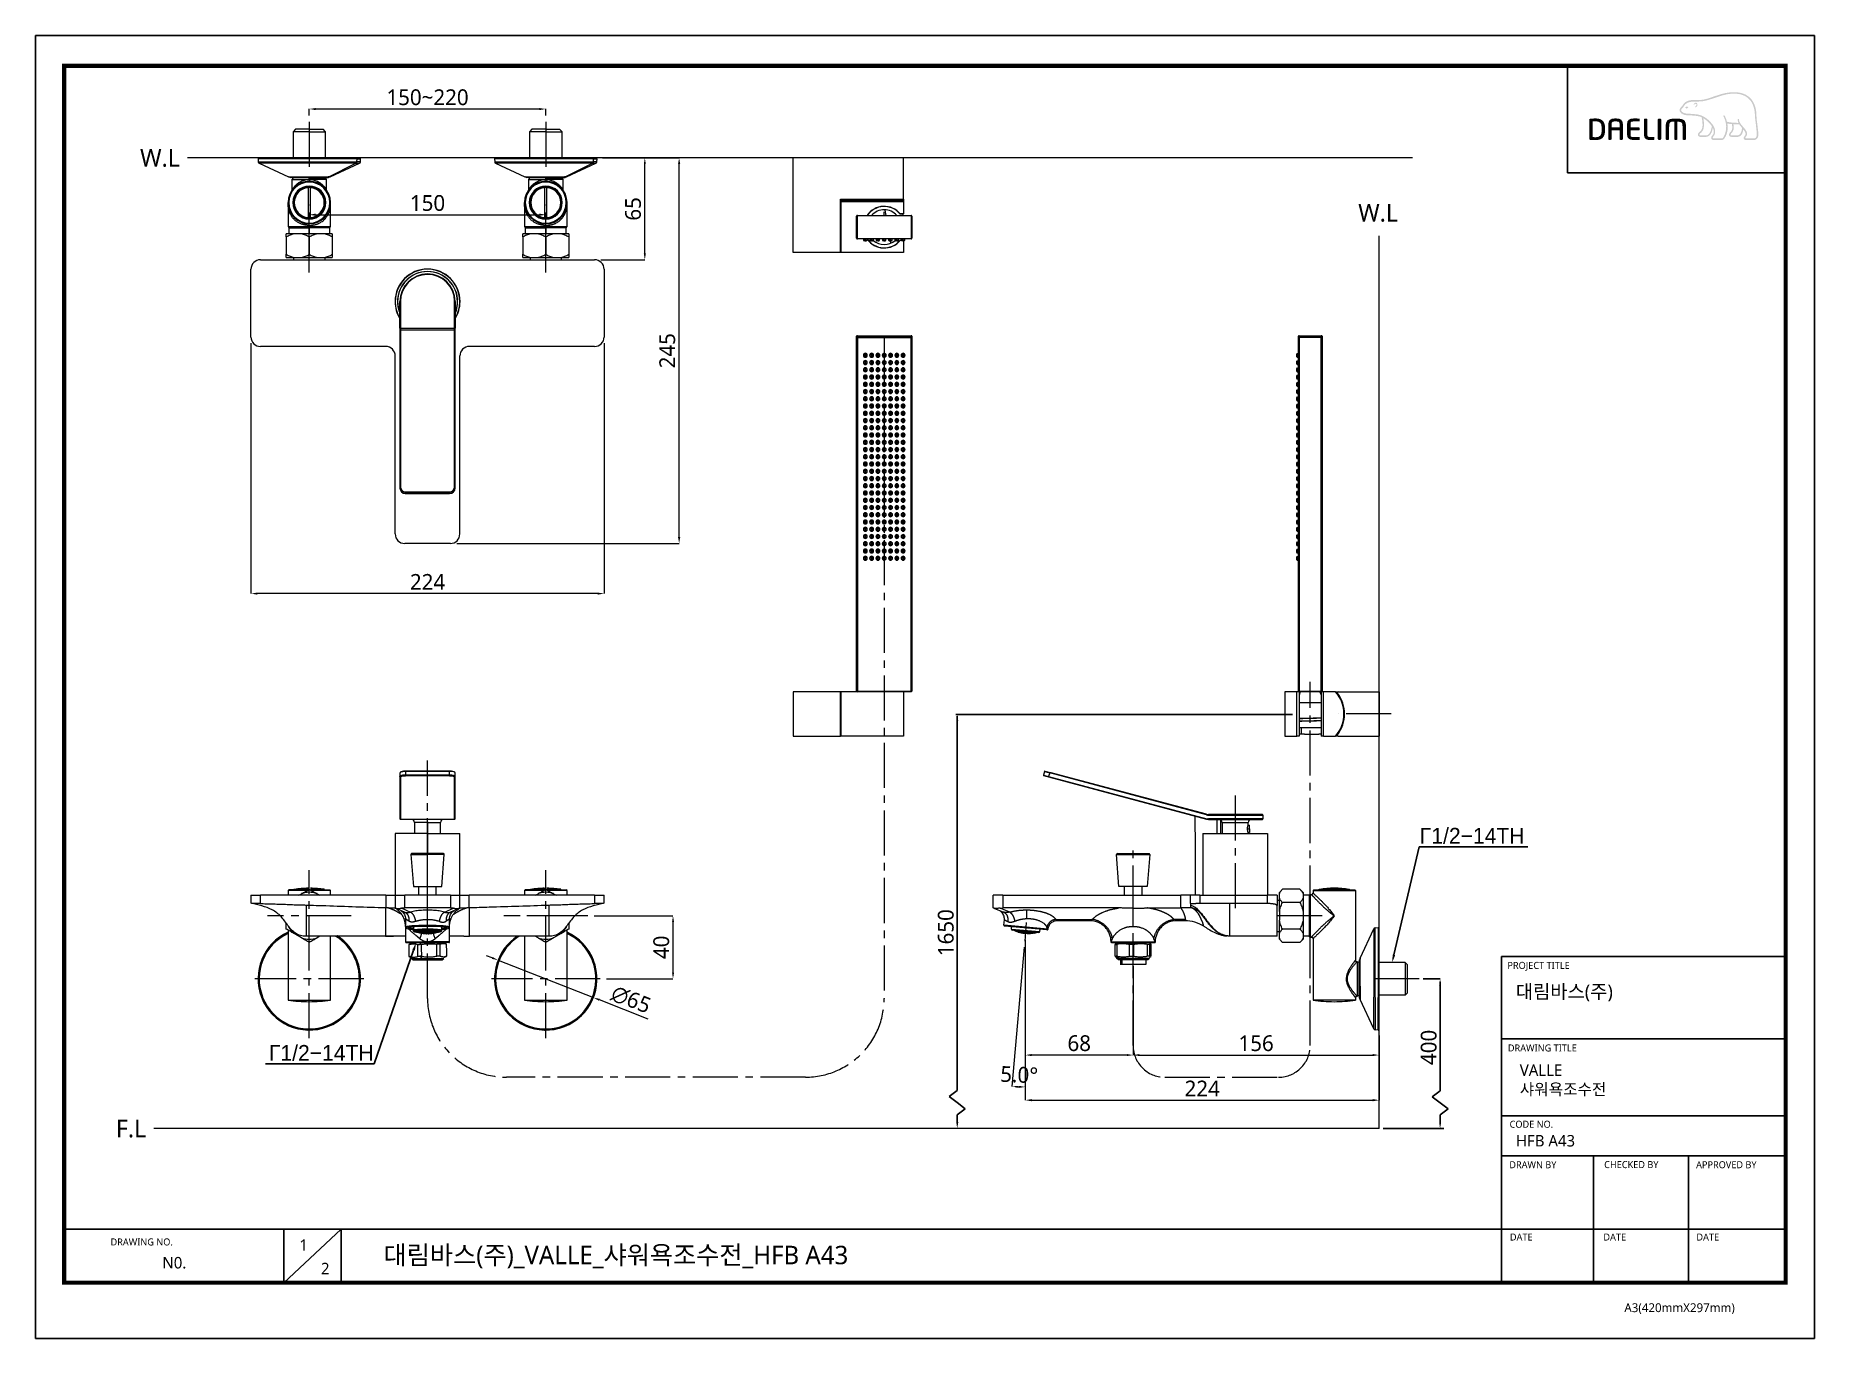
# Model space of a CAD drawing. Extents: x 2340 to 3468, y 0 to 827.
import ezdxf
from ezdxf import colors
from ezdxf.entities.mleader import LeaderData, LeaderLine
from ezdxf.math import Vec2, Vec3

# ---------------------------------------------------------------- set-up
doc = ezdxf.new("R2010")
doc.units = 0
doc.header["$LTSCALE"] = 3
doc.header["$MEASUREMENT"] = 0
doc.header["$PDMODE"] = 3
doc.header["$PDSIZE"] = -10
doc.linetypes.add('CENTER2', pattern=[28.575, 19.05, -3.175, 3.175, -3.175])
doc.layers.get('0').update_dxf_attribs({"linetype": 'CONTINUOUS'})
doc.layers.get('DEFPOINTS').update_dxf_attribs({"linetype": 'CONTINUOUS'})
doc.layers.add('1', color=7, linetype='CONTINUOUS')
doc.layers.add('Cneter', color=1, linetype='CENTER2', lineweight=13)
doc.layers.add('치수선', color=7, linetype='CONTINUOUS', lineweight=20)
doc.styles.add('Daelim Dimension', font='NanumGothic.ttf')
doc.styles.get("Standard").update_dxf_attribs({"font": 'SYMBOL'})
doc.dimstyles.new('DEFAULT', dxfattribs={"dimscale": 2, "dimtxt": 2, "dimasz": 2, "dimexe": 0, "dimexo": 2, "dimgap": 1, "dimtad": 1, "dimdec": 1, "dimzin": 9, "dimdsep": 46, "dimtxsty": 'Daelim Dimension', "dimcen": 0.5, "dimclrd": 252, "dimclre": 252, "dimclrt": 3, "dimadec": 1, "dimazin": 0, "dimtfac": 1, "dimtdec": 1, "dimtix": 1, "dimtmove": 0, "dimatfit": 3, "dimfxl": 1, "dimtolj": 1, "dimtzin": 1, "dimlwd": 9, "dimlwe": 9, "dimarcsym": 0})

msp = doc.modelspace()

# ---------------------------------------------------------------- texts
at = {"color": 5, "ltscale": 40, "style": 'Daelim Dimension'}
for s, height, p in [('PROJECT TITLE', 4.453, (3273.2, 234.5)), ('DRAWING TITLE', 4.453, (3273.5, 182.1)), ('CODE NO.', 4.45, (3274.6, 133.7)), ('DRAWN BY', 4.45, (3274.4, 108)), ('CHECKED BY', 4.45, (3334.6, 108.1)), ('APPROVED BY', 4.453, (3392.9, 108)), ('DRAWING NO.', 4.453, (2387.1, 59)), ('DATE', 4.45, (3274.8, 62.1)), ('DATE', 4.45, (3334.1, 62.1)), ('DATE', 4.45, (3393.1, 62.1)), ('A3(420mmX297mm)', 5.62, (3347.4, 16.7))]:
    msp.add_text(s, height=height, dxfattribs=at).set_placement(p)
at = {"color": 7, "ltscale": 0.5, "char_height": 10, "attachment_point": 5, "rotation": 90, "style": 'Daelim Dimension'}
for s, insert in [('\\A1;1650', (2917, 257.5)), ('\\A1;400', (3223.3, 184.7))]:
    msp.add_mtext(s, dxfattribs=dict(at, insert=insert))
at = {"attachment_point": 1, "style": 'Daelim Dimension'}
for s, insert, char_height, width in [('대림바스(주)', (3278.5, 224.5), 8.73, 140.296), (' VALLE\\P 샤워욕조수전 ', (3278.6, 173.9), 7.29, 122.635), ('HFB A43', (3278.6, 129.1), 7.29, 122.635), ('1', (2506.9, 62.9), 7.29, 10.17), ('N0. ', (2420, 51.7), 7.29, 45.715), ('2', (2520.6, 48), 7.29, 10.17)]:
    msp.add_mtext(s, dxfattribs=dict(at, insert=insert, char_height=char_height, width=width))
at = {"color": 2, "insert": (2560.3, 58.8), "char_height": 11.711, "width": 518.418, "attachment_point": 1, "style": 'Daelim Dimension'}
msp.add_mtext('대림바스(주)_VALLE_샤워욕조수전_HFB A43', dxfattribs=at)
at = {"layer": '치수선', "char_height": 11.25, "attachment_point": 3, "style": 'Daelim Dimension'}
for s, insert in [('W.L', (2431.1, 754.8)), ('W.L', (3203.8, 720)), ('F.L', (2409.7, 138.9))]:
    msp.add_mtext_dynamic_manual_height_columns(s, width=17.411, gutter_width=12.5, heights=[0], dxfattribs=dict(at, insert=insert))

# ---------------------------------------------------------------- blocks, each defined once
blk = doc.blocks.new('*D3')
at = {"color": 5, "lineweight": 9, "ltscale": 0.5, "transparency": 16777216}
for p, q in [((2476.2, 631.5), (2476.2, 472.7)), ((2700.2, 631.5), (2700.2, 472.7)), ((2696.2, 472.7), (2480.2, 472.7))]:
    blk.add_line(p, q, dxfattribs=at)
at = {"color": 5, "ltscale": 0.5, "transparency": 16777216}
for points in [[(2480.2, 473.3), (2480.2, 472), (2476.2, 472.7)], [(2696.2, 473.3), (2696.2, 472), (2700.2, 472.7)]]:
    blk.add_solid(points, dxfattribs=at)
at = {"layer": 'DEFPOINTS', "color": 0, "ltscale": 0.5, "transparency": 16777216}
for p in [(2476.2, 635.5), (2700.2, 635.5), (2476.2, 472.7)]:
    blk.add_point(p, dxfattribs=at)
at = {"color": 7, "ltscale": 0.5, "transparency": 16777216, "insert": (2588.2, 480.1), "char_height": 10, "attachment_point": 5, "style": 'Daelim Dimension'}
blk.add_mtext('\\A1;224', dxfattribs=at)
blk = doc.blocks.new('*D4')
at = {"color": 5, "lineweight": 9, "ltscale": 0.5, "transparency": 16777216}
for p, q in [((2699.2, 749.2), (2747.8, 749.2)), ((2747.8, 508.5), (2747.8, 745.2)), ((2606.7, 504.5), (2747.8, 504.5))]:
    blk.add_line(p, q, dxfattribs=at)
at = {"color": 5, "ltscale": 0.5, "transparency": 16777216}
for points in [[(2747.1, 745.2), (2748.5, 745.2), (2747.8, 749.2)], [(2747.1, 508.5), (2748.5, 508.5), (2747.8, 504.5)]]:
    blk.add_solid(points, dxfattribs=at)
at = {"layer": 'DEFPOINTS', "color": 0, "ltscale": 0.5, "transparency": 16777216}
for p in [(2695.2, 749.2), (2747.8, 749.2), (2602.7, 504.5)]:
    blk.add_point(p, dxfattribs=at)
at = {"color": 7, "ltscale": 0.5, "transparency": 16777216, "insert": (2740.3, 626.8), "char_height": 10, "attachment_point": 5, "rotation": 90, "style": 'Daelim Dimension'}
blk.add_mtext('\\A1;245', dxfattribs=at)
blk = doc.blocks.new('*D5')
at = {"color": 5, "lineweight": 9, "ltscale": 0.5, "transparency": 16777216}
for p, q in [((2629.2, 241.5), (2625.5, 242.9)), ((2633, 240), (2693.4, 216.3)), ((2728.2, 202.7), (2697.2, 214.9))]:
    blk.add_line(p, q, dxfattribs=at)
at = {"color": 5, "ltscale": 0.5, "transparency": 16777216}
for points in [[(2629.5, 242.1), (2629, 240.9), (2633, 240)], [(2697.4, 215.5), (2696.9, 214.3), (2693.4, 216.3)]]:
    blk.add_solid(points, dxfattribs=at)
at = {"layer": 'DEFPOINTS', "color": 0, "ltscale": 0.5, "transparency": 16777216}
for p in [(2633, 240), (2693.4, 216.3)]:
    blk.add_point(p, dxfattribs=at)
at = {"color": 7, "ltscale": 0.5, "transparency": 16777216, "insert": (2717.3, 215), "char_height": 10, "attachment_point": 5, "rotation": 338.6277, "style": 'Daelim Dimension'}
blk.add_mtext('\\A1;∅65', dxfattribs=at)
blk = doc.blocks.new('*D6')
at = {"color": 5, "lineweight": 9, "ltscale": 0.5, "transparency": 16777216}
for p, q in [((2513.2, 701.9), (2513.2, 713.1)), ((2517.2, 713.1), (2659.2, 713.1)), ((2663.2, 701.9), (2663.2, 713.1))]:
    blk.add_line(p, q, dxfattribs=at)
at = {"color": 5, "ltscale": 0.5, "transparency": 16777216}
for points in [[(2517.2, 713.8), (2517.2, 712.4), (2513.2, 713.1)], [(2659.2, 713.8), (2659.2, 712.4), (2663.2, 713.1)]]:
    blk.add_solid(points, dxfattribs=at)
at = {"layer": 'DEFPOINTS', "color": 0, "ltscale": 0.5, "transparency": 16777216}
for p in [(2663.2, 713.1), (2513.2, 697.9), (2663.2, 697.9)]:
    blk.add_point(p, dxfattribs=at)
at = {"color": 7, "ltscale": 0.5, "transparency": 16777216, "insert": (2588.2, 720.5), "char_height": 10, "attachment_point": 5, "style": 'Daelim Dimension'}
blk.add_mtext('\\A1;150', dxfattribs=at)
blk = doc.blocks.new('*D7')
at = {"color": 5, "lineweight": 9, "ltscale": 0.5, "transparency": 16777216}
for p, q in [((2513.2, 776.1), (2513.2, 780.2)), ((2517.2, 780.2), (2659.2, 780.2)), ((2663.2, 776.1), (2663.2, 780.2))]:
    blk.add_line(p, q, dxfattribs=at)
at = {"color": 5, "ltscale": 0.5, "transparency": 16777216}
for points in [[(2517.2, 780.8), (2517.2, 779.5), (2513.2, 780.2)], [(2659.2, 780.8), (2659.2, 779.5), (2663.2, 780.2)]]:
    blk.add_solid(points, dxfattribs=at)
at = {"layer": 'DEFPOINTS', "color": 0, "ltscale": 0.5, "transparency": 16777216}
for p in [(2663.2, 780.2), (2513.2, 772.1), (2663.2, 772.1)]:
    blk.add_point(p, dxfattribs=at)
at = {"color": 7, "ltscale": 0.5, "transparency": 16777216, "insert": (2588.2, 787.6), "char_height": 10, "attachment_point": 5, "style": 'Daelim Dimension'}
blk.add_mtext('\\A1;150~220', dxfattribs=at)
blk = doc.blocks.new('*D8')
at = {"color": 5, "lineweight": 9, "ltscale": 0.5, "transparency": 16777216}
for p, q in [((3035.8, 233.2), (3035.8, 179.8)), ((3191.8, 192.2), (3191.8, 179.8)), ((3039.8, 179.8), (3187.8, 179.8))]:
    blk.add_line(p, q, dxfattribs=at)
at = {"color": 5, "ltscale": 0.5, "transparency": 16777216}
for points in [[(3039.8, 180.5), (3039.8, 179.2), (3035.8, 179.8)], [(3187.8, 180.5), (3187.8, 179.2), (3191.8, 179.8)]]:
    blk.add_solid(points, dxfattribs=at)
at = {"layer": 'DEFPOINTS', "color": 0, "ltscale": 0.5, "transparency": 16777216}
for p in [(3035.8, 237.2), (3191.8, 196.2), (3191.8, 179.8)]:
    blk.add_point(p, dxfattribs=at)
at = {"color": 7, "ltscale": 0.5, "transparency": 16777216, "insert": (3113.8, 187.3), "char_height": 10, "attachment_point": 5, "style": 'Daelim Dimension'}
blk.add_mtext('\\A1;156', dxfattribs=at)
blk = doc.blocks.new('*D9')
at = {"color": 5, "lineweight": 9, "ltscale": 0.5, "transparency": 16777216}
for p, q in [((2967.4, 253), (2967.4, 151.2)), ((3191.8, 192.2), (3191.8, 151.2)), ((2971.4, 151.2), (3187.8, 151.2))]:
    blk.add_line(p, q, dxfattribs=at)
at = {"color": 5, "ltscale": 0.5, "transparency": 16777216}
for points in [[(2971.4, 151.9), (2971.4, 150.5), (2967.4, 151.2)], [(3187.8, 151.9), (3187.8, 150.5), (3191.8, 151.2)]]:
    blk.add_solid(points, dxfattribs=at)
at = {"layer": 'DEFPOINTS', "color": 0, "ltscale": 0.5, "transparency": 16777216}
for p in [(2967.4, 257), (3191.8, 196.2), (3191.8, 151.2)]:
    blk.add_point(p, dxfattribs=at)
at = {"color": 7, "ltscale": 0.5, "transparency": 16777216, "insert": (3079.6, 158.6), "char_height": 10, "attachment_point": 5, "style": 'Daelim Dimension'}
blk.add_mtext('\\A1;224', dxfattribs=at)
blk = doc.blocks.new('*D10')
at = {"color": 5, "lineweight": 9, "ltscale": 0.5, "transparency": 16777216}
for p, q in [((2967.4, 252.7), (2967.4, 159.6)), ((2966.6, 248.2), (2958.9, 159.9))]:
    blk.add_line(p, q, dxfattribs=at)
blk.add_arc((2967.4, 257), 97.4, 267.3534, 267.6466, dxfattribs=at)
at = {"color": 5, "ltscale": 0.5, "transparency": 16777216}
for points in [[(2962.8, 159), (2962.9, 160.3), (2958.9, 159.9)], [(2963.4, 160.3), (2963.4, 159), (2967.4, 159.6)]]:
    blk.add_solid(points, dxfattribs=at)
at = {"layer": 'DEFPOINTS', "color": 0, "ltscale": 0.5, "transparency": 16777216}
for p in [(2968, 263.9), (2967, 252.2), (2967.4, 257), (2967.4, 256.7), (2961.7, 159.7)]:
    blk.add_point(p, dxfattribs=at)
at = {"color": 7, "ltscale": 0.5, "transparency": 16777216, "insert": (2963.5, 167.3), "char_height": 10, "attachment_point": 5, "rotation": 357.5, "style": 'Daelim Dimension'}
blk.add_mtext('\\A1;5.0°', dxfattribs=at)
blk = doc.blocks.new('*D11')
at = {"color": 5, "lineweight": 9, "ltscale": 0.5, "transparency": 16777216}
for p, q in [((2967.4, 252.7), (2967.4, 179.8)), ((3035.8, 236.2), (3035.8, 179.8)), ((3031.8, 179.8), (2971.4, 179.8))]:
    blk.add_line(p, q, dxfattribs=at)
at = {"color": 5, "ltscale": 0.5, "transparency": 16777216}
for points in [[(2971.4, 180.5), (2971.4, 179.2), (2967.4, 179.8)], [(3031.8, 180.5), (3031.8, 179.2), (3035.8, 179.8)]]:
    blk.add_solid(points, dxfattribs=at)
at = {"layer": 'DEFPOINTS', "color": 0, "ltscale": 0.5, "transparency": 16777216}
for p in [(2967.4, 256.7), (3035.8, 240.2), (2967.4, 179.8)]:
    blk.add_point(p, dxfattribs=at)
at = {"color": 7, "ltscale": 0.5, "transparency": 16777216, "insert": (3001.6, 187.3), "char_height": 10, "attachment_point": 5, "style": 'Daelim Dimension'}
blk.add_mtext('\\A1;68', dxfattribs=at)
blk = doc.blocks.new('*D12')
at = {"color": 5, "lineweight": 9, "ltscale": 0.5, "transparency": 16777216}
for p, q in [((2699.2, 749.2), (2726, 749.2)), ((2726, 688.5), (2726, 745.2)), ((2698.2, 684.5), (2726, 684.5))]:
    blk.add_line(p, q, dxfattribs=at)
at = {"color": 5, "ltscale": 0.5, "transparency": 16777216}
for points in [[(2725.4, 745.2), (2726.7, 745.2), (2726, 749.2)], [(2725.4, 688.5), (2726.7, 688.5), (2726, 684.5)]]:
    blk.add_solid(points, dxfattribs=at)
at = {"layer": 'DEFPOINTS', "color": 0, "ltscale": 0.5, "transparency": 16777216}
for p in [(2695.2, 749.2), (2726, 749.2), (2694.2, 684.5)]:
    blk.add_point(p, dxfattribs=at)
at = {"color": 7, "ltscale": 0.5, "transparency": 16777216, "insert": (2718.6, 716.8), "char_height": 10, "attachment_point": 5, "rotation": 90, "style": 'Daelim Dimension'}
blk.add_mtext('\\A1;65', dxfattribs=at)
blk = doc.blocks.new('*D13')
at = {"color": 5, "lineweight": 9, "ltscale": 0.5, "transparency": 16777216}
for p, q in [((2693.8, 268.2), (2743.9, 268.2)), ((2743.9, 264.2), (2743.9, 232.2)), ((2701.7, 228.2), (2743.9, 228.2))]:
    blk.add_line(p, q, dxfattribs=at)
at = {"color": 5, "ltscale": 0.5, "transparency": 16777216}
for points in [[(2743.3, 264.2), (2744.6, 264.2), (2743.9, 268.2)], [(2743.3, 232.2), (2744.6, 232.2), (2743.9, 228.2)]]:
    blk.add_solid(points, dxfattribs=at)
at = {"layer": 'DEFPOINTS', "color": 0, "ltscale": 0.5, "transparency": 16777216}
for p in [(2689.8, 268.2), (2697.7, 228.2), (2743.9, 228.2)]:
    blk.add_point(p, dxfattribs=at)
at = {"color": 7, "ltscale": 0.5, "transparency": 16777216, "insert": (2736.5, 248.2), "char_height": 10, "attachment_point": 5, "rotation": 90, "style": 'Daelim Dimension'}
blk.add_mtext('\\A1;40', dxfattribs=at)

# ---------------------------------------------------------------- dimensions: what is measured, and where the dimension line sits
at = {"color": 5, "ltscale": 0.5}
dim = msp.add_linear_dim(base=(2663.2, 780.2), p1=(2513.2, 772.1), p2=(2663.2, 772.1), text='<>~220', dimstyle='DEFAULT', override={"dimtxt": 5, "dimdec": 0, "dimclrd": 5, "dimclre": 5, "dimclrt": 7}, dxfattribs=at)
dim.commit()
dim.dimension.update_dxf_attribs({"geometry": '*D7', "text_midpoint": (2588.2, 787.6)})
for base, p1, p2, picture, middle in [((2747.8, 749.2), (2602.7, 504.5), (2695.2, 749.2), '*D4', (2740.3, 626.8)), ((2726, 749.2), (2694.2, 684.5), (2695.2, 749.2), '*D12', (2718.6, 716.8)), ((2743.9, 228.2), (2689.8, 268.2), (2697.7, 228.2), '*D13', (2736.5, 248.2))]:
    dim = msp.add_linear_dim(base=base, p1=p1, p2=p2, angle=90, dimstyle='DEFAULT', override={"dimtxt": 5, "dimdec": 0, "dimclrd": 5, "dimclre": 5, "dimclrt": 7}, dxfattribs=at)
    dim.commit()
    dim.dimension.update_dxf_attribs({"geometry": picture, "text_midpoint": middle})
for base, p1, p2, picture, middle in [((2663.2, 713.1), (2513.2, 697.9), (2663.2, 697.9), '*D6', (2588.2, 720.5)), ((2476.2, 472.7), (2700.2, 635.5), (2476.2, 635.5), '*D3', (2588.2, 480.1)), ((3191.8, 151.2), (2967.4, 257), (3191.8, 196.2), '*D9', (3079.6, 158.6)), ((2967.4, 179.8), (3035.8, 240.2), (2967.4, 256.7), '*D11', (3001.6, 187.3)), ((3191.8, 179.8), (3035.8, 237.2), (3191.8, 196.2), '*D8', (3113.8, 187.3))]:
    dim = msp.add_linear_dim(base=base, p1=p1, p2=p2, dimstyle='DEFAULT', override={"dimtxt": 5, "dimdec": 0, "dimclrd": 5, "dimclre": 5, "dimclrt": 7}, dxfattribs=at)
    dim.commit()
    dim.dimension.update_dxf_attribs({"geometry": picture, "text_midpoint": middle})
dim = msp.add_angular_dim_2l(base=(2961.7146, 159.7331), line1=((2967.9829, 263.8817), (2966.9626, 252.2188)), line2=((2967.3774, 256.9603), (2967.3774, 256.699)), dimstyle='DEFAULT', override={"dimtxt": 5, "dimdec": 0, "dimclrd": 5, "dimclre": 5, "dimclrt": 7}, dxfattribs=at)
dim.commit()
dim.dimension.update_dxf_attribs({"geometry": '*D10', "text_midpoint": (2963.4645, 167.3404)})
dim = msp.add_diameter_dim_2p(p1=(2633, 240), p2=(2693.4, 216.3), dimstyle='DEFAULT', override={"dimtxt": 5, "dimdec": 0, "dimclrd": 5, "dimclre": 5, "dimclrt": 7}, dxfattribs=at)
dim.commit()
dim.dimension.update_dxf_attribs({"geometry": '*D5', "text_midpoint": (2717.3, 215)})

# ---------------------------------------------------------------- hatches: boundary and pattern name
h = msp.add_hatch(color=5)
edge = h.paths.add_edge_path()
edge.add_spline(control_points=[(3427.7, 786.7), (3423.6, 791.2), (3417.3, 791.3), (3412.7, 790.5)], knot_values=[4, 4, 4, 4, 5, 5, 5, 5], degree=3, periodic=0)
edge.add_spline(control_points=[(3412.7, 790.5), (3409.9, 790.1), (3407.2, 789.1), (3404.6, 788.3)], knot_values=[5, 5, 5, 5, 6, 6, 6, 6], degree=3, periodic=0)
edge.add_spline(control_points=[(3404.6, 788.3), (3402.4, 787.5), (3400.2, 786.7), (3397.9, 786.2)], knot_values=[6, 6, 6, 6, 7, 7, 7, 7], degree=3, periodic=0)
edge.add_spline(control_points=[(3397.9, 786.2), (3396.4, 785.9), (3394.4, 785.9), (3392.6, 785.9)], knot_values=[7, 7, 7, 7, 8, 8, 8, 8], degree=3, periodic=0)
edge.add_spline(control_points=[(3392.6, 785.9), (3392.6, 785.9), (3391, 785.9), (3391, 785.9)], knot_values=[8.00001, 8.00001, 8.00001, 8.00001, 9, 9, 9, 9], degree=3, periodic=0)
edge.add_spline(control_points=[(3391, 785.9), (3387.7, 785.8), (3385.5, 784.7), (3384.4, 782.5)], knot_values=[9, 9, 9, 9, 10, 10, 10, 10], degree=3, periodic=0)
edge.add_spline(control_points=[(3384.4, 782.5), (3384.4, 782.5), (3384.3, 782.4), (3384.3, 782.4)], knot_values=[10.00001, 10.00001, 10.00001, 10.00001, 11, 11, 11, 11], degree=3, periodic=0)
edge.add_spline(control_points=[(3384.3, 782.4), (3384.1, 782.1), (3383.9, 781.8), (3383.6, 781.6)], knot_values=[11, 11, 11, 11, 12, 12, 12, 12], degree=3, periodic=0)
edge.add_spline(control_points=[(3383.6, 781.6), (3383.3, 781.3), (3383, 781), (3382.8, 780.6)], knot_values=[12, 12, 12, 12, 13, 13, 13, 13], degree=3, periodic=0)
edge.add_spline(control_points=[(3382.8, 780.6), (3382.4, 779.9), (3382.3, 779.1), (3382.7, 778.4)], knot_values=[13, 13, 13, 13, 14, 14, 14, 14], degree=3, periodic=0)
edge.add_spline(control_points=[(3382.7, 778.4), (3383.4, 777.1), (3385.4, 776.4), (3386.5, 776.3), (3386.5, 776.3), (3388.3, 776.2), (3388.3, 776.2)], knot_values=[14, 14, 14, 14, 15, 15, 15, 16, 16, 16, 16], degree=3, periodic=0)
edge.add_spline(control_points=[(3388.3, 776.2), (3390.2, 776.1), (3392.5, 776), (3393.9, 775.7)], knot_values=[16, 16, 16, 16, 17, 17, 17, 17], degree=3, periodic=0)
edge.add_spline(control_points=[(3393.9, 775.7), (3394.7, 775.6), (3395.6, 775.3), (3396.4, 775)], knot_values=[17, 17, 17, 17, 18, 18, 18, 18], degree=3, periodic=0)
edge.add_spline(control_points=[(3396.4, 775), (3396.4, 774.9), (3397.1, 772.3), (3397, 769.5)], knot_values=[18, 18, 18, 18, 19, 19, 19, 19], degree=3, periodic=0)
edge.add_spline(control_points=[(3397, 769.5), (3396.8, 766.9), (3395.7, 766.1), (3394.9, 765.4)], knot_values=[19, 19, 19, 19, 20, 20, 20, 20], degree=3, periodic=0)
edge.add_spline(control_points=[(3394.9, 765.4), (3394.9, 765.4), (3394.1, 764.8), (3394, 764)], knot_values=[20, 20, 20, 20, 21, 21, 21, 21], degree=3, periodic=0)
edge.add_spline(control_points=[(3394, 764), (3394, 763.6), (3394.1, 763.2), (3394.4, 763)], knot_values=[21, 21, 21, 21, 22, 22, 22, 22], degree=3, periodic=0)
edge.add_spline(control_points=[(3394.4, 763), (3394.6, 762.7), (3395, 762.5), (3395.6, 762.5), (3395.6, 762.5), (3399.1, 762.5), (3399.1, 762.5)], knot_values=[22, 22, 22, 22, 23, 23, 23, 24, 24, 24, 24], degree=3, periodic=0)
edge.add_spline(control_points=[(3399.1, 762.5), (3402, 762.5), (3403.2, 765.9), (3403.5, 768.3)], knot_values=[24, 24, 24, 24, 25, 25, 25, 25], degree=3, periodic=0)
edge.add_spline(control_points=[(3403.5, 768.3), (3404.4, 766.6), (3404.4, 764.7), (3403.3, 763.5)], knot_values=[25, 25, 25, 25, 26, 26, 26, 26], degree=3, periodic=0)
edge.add_spline(control_points=[(3403.3, 763.5), (3403.3, 763.5), (3402.4, 762.6), (3402.5, 761.8)], knot_values=[26.00001, 26.00001, 26.00001, 26.00001, 27, 27, 27, 27], degree=3, periodic=0)
edge.add_spline(control_points=[(3402.5, 761.8), (3402.5, 760.9), (3403.3, 760.5), (3403.9, 760.5), (3403.9, 760.5), (3408.9, 760.5), (3408.9, 760.5)], knot_values=[27, 27, 27, 27, 28, 28, 28, 29, 29, 29, 29], degree=3, periodic=0)
edge.add_spline(control_points=[(3408.9, 760.5), (3409.8, 760.5), (3410.5, 760.9), (3411, 761.7)], knot_values=[29, 29, 29, 29, 30, 30, 30, 30], degree=3, periodic=0)
edge.add_spline(control_points=[(3411, 761.7), (3413.1, 765.1), (3413.2, 768.4), (3412.7, 771)], knot_values=[30, 30, 30, 30, 31, 31, 31, 31], degree=3, periodic=0)
edge.add_spline(control_points=[(3412.7, 771), (3413.3, 770.9), (3414.4, 770.7), (3415.6, 770.6)], knot_values=[31, 31, 31, 31, 32, 32, 32, 32], degree=3, periodic=0)
edge.add_spline(control_points=[(3415.6, 770.6), (3415.7, 770.2), (3415.8, 769.4), (3415.8, 769.4)], knot_values=[32, 32, 32, 32, 33, 33, 33, 33], degree=3, periodic=0)
edge.add_spline(control_points=[(3415.8, 769.4), (3415.9, 769.1), (3415.9, 768.9), (3415.9, 768.6)], knot_values=[33, 33, 33, 33, 34, 34, 34, 34], degree=3, periodic=0)
edge.add_spline(control_points=[(3415.9, 768.6), (3415.9, 766.7), (3415, 765.8), (3414.5, 765.3)], knot_values=[34, 34, 34, 34, 35, 35, 35, 35], degree=3, periodic=0)
edge.add_spline(control_points=[(3414.5, 765.3), (3414.5, 765.3), (3413.8, 764.7), (3413.8, 764.1)], knot_values=[35, 35, 35, 35, 36, 36, 36, 36], degree=3, periodic=0)
edge.add_spline(control_points=[(3413.8, 764.1), (3413.8, 764.1), (3413.6, 763.5), (3414.1, 763)], knot_values=[36.00001, 36.00001, 36.00001, 36.00001, 37, 37, 37, 37], degree=3, periodic=0)
edge.add_spline(control_points=[(3414.1, 763), (3414.4, 762.7), (3414.8, 762.5), (3415.4, 762.5), (3415.4, 762.5), (3419.4, 762.5), (3419.4, 762.5)], knot_values=[37, 37, 37, 37, 38, 38, 38, 39, 39, 39, 39], degree=3, periodic=0)
edge.add_spline(control_points=[(3419.4, 762.5), (3421.9, 762.5), (3422.6, 765.6), (3422.9, 767.2)], knot_values=[39, 39, 39, 39, 40, 40, 40, 40], degree=3, periodic=0)
edge.add_spline(control_points=[(3422.9, 767.2), (3423.3, 766.7), (3423.8, 766), (3424.1, 765.3)], knot_values=[40, 40, 40, 40, 41, 41, 41, 41], degree=3, periodic=0)
edge.add_spline(control_points=[(3424.1, 765.3), (3424.3, 764.9), (3424.4, 764.4), (3424.2, 763.9)], knot_values=[41, 41, 41, 41, 42, 42, 42, 42], degree=3, periodic=0)
edge.add_spline(control_points=[(3424.2, 763.9), (3424, 763.1), (3422.9, 762.5), (3423.1, 761.5)], knot_values=[42, 42, 42, 42, 43, 43, 43, 43], degree=3, periodic=0)
edge.add_spline(control_points=[(3423.1, 761.5), (3423.3, 760.7), (3424, 760.5), (3424.6, 760.5), (3424.6, 760.5), (3429.7, 760.5), (3429.7, 760.5)], knot_values=[43, 43, 43, 43, 44, 44, 44, 45, 45, 45, 45], degree=3, periodic=0)
edge.add_spline(control_points=[(3429.7, 760.5), (3429.7, 760.5), (3430.7, 760.5), (3431.5, 761.4)], knot_values=[45, 45, 45, 45, 46, 46, 46, 46], degree=3, periodic=0)
edge.add_spline(control_points=[(3431.5, 761.4), (3432.3, 762.2), (3432.5, 763.4), (3432.4, 765.1)], knot_values=[46, 46, 46, 46, 47, 47, 47, 47], degree=3, periodic=0)
edge.add_spline(control_points=[(3432.4, 765.1), (3432.4, 765.1), (3431.6, 771.6), (3431.6, 771.6)], knot_values=[0, 0, 0, 0, 1, 1, 1, 1], degree=3, periodic=0)
edge.add_spline(control_points=[(3431.6, 771.6), (3431.3, 773.6), (3431.3, 774.6), (3431.2, 775.6), (3431.2, 775.6), (3431.1, 778.2), (3431.1, 778.2)], knot_values=[1, 1, 1, 1, 2, 2, 2, 3, 3, 3, 3], degree=3, periodic=0)
edge.add_spline(control_points=[(3431.1, 778.2), (3430.7, 781.7), (3429.5, 784.6), (3427.7, 786.7)], knot_values=[3, 3, 3, 3, 4, 4, 4, 4], degree=3, periodic=0)
edge = h.paths.add_edge_path(flags=16)
edge.add_spline(control_points=[(3398.1, 785.3), (3400.5, 785.8), (3402.7, 786.6), (3404.9, 787.3)], knot_values=[31, 31, 31, 31, 32, 32, 32, 32], degree=3, periodic=0)
edge.add_spline(control_points=[(3404.9, 787.3), (3407.5, 788.2), (3410.2, 789.1), (3412.9, 789.6)], knot_values=[32, 32, 32, 32, 33, 33, 33, 33], degree=3, periodic=0)
edge.add_spline(control_points=[(3412.9, 789.6), (3417.2, 790.3), (3423.2, 790.3), (3426.9, 786.1)], knot_values=[33, 33, 33, 33, 34, 34, 34, 34], degree=3, periodic=0)
edge.add_spline(control_points=[(3426.9, 786.1), (3428.7, 784.1), (3429.7, 781.4), (3430.1, 778.1), (3430.1, 778.1), (3430.3, 775.5), (3430.3, 775.5)], knot_values=[34, 34, 34, 34, 35, 35, 35, 36, 36, 36, 36], degree=3, periodic=0)
edge.add_spline(control_points=[(3430.3, 775.5), (3430.3, 774.5), (3430.4, 773.5), (3430.7, 771.5), (3430.7, 771.5), (3431.4, 765), (3431.4, 765)], knot_values=[36, 36, 36, 36, 37, 37, 37, 38, 38, 38, 38], degree=3, periodic=0)
edge.add_spline(control_points=[(3431.4, 765), (3431.5, 763.6), (3431.3, 762.6), (3430.8, 762)], knot_values=[38, 38, 38, 38, 39, 39, 39, 39], degree=3, periodic=0)
edge.add_spline(control_points=[(3430.8, 762), (3430.3, 761.5), (3429.7, 761.5), (3429.7, 761.5), (3429.7, 761.5), (3424.7, 761.5), (3424.7, 761.5)], knot_values=[0, 0, 0, 0, 1, 1, 1, 2, 2, 2, 2], degree=3, periodic=0)
edge.add_spline(control_points=[(3424.7, 761.5), (3424.4, 761.5), (3424.2, 761.6), (3424.2, 762)], knot_values=[2, 2, 2, 2, 3, 3, 3, 3], degree=3, periodic=0)
edge.add_spline(control_points=[(3424.2, 762), (3424.2, 762.5), (3424.8, 762.9), (3425.1, 763.6)], knot_values=[3, 3, 3, 3, 4, 4, 4, 4], degree=3, periodic=0)
edge.add_spline(control_points=[(3425.1, 763.6), (3425.4, 764.3), (3425.3, 765.1), (3425, 765.7)], knot_values=[4, 4, 4, 4, 5, 5, 5, 5], degree=3, periodic=0)
edge.add_spline(control_points=[(3425, 765.7), (3424.4, 767), (3423.5, 768), (3422.7, 768.9)], knot_values=[5, 5, 5, 5, 6, 6, 6, 6], degree=3, periodic=0)
edge.add_spline(control_points=[(3422.7, 768.9), (3421.5, 770.3), (3420.2, 771.6), (3420.1, 773.4)], knot_values=[6, 6, 6, 6, 7, 7, 7, 7], degree=3, periodic=0)
edge.add_spline(control_points=[(3420.1, 773.4), (3420.1, 773.7), (3420, 773.9), (3419.7, 773.9)], knot_values=[7, 7, 7, 7, 8, 8, 8, 8], degree=3, periodic=0)
edge.add_spline(control_points=[(3419.7, 773.9), (3419.5, 773.9), (3419.3, 773.7), (3419.3, 773.3)], knot_values=[8, 8, 8, 8, 9, 9, 9, 9], degree=3, periodic=0)
edge.add_spline(control_points=[(3419.3, 773.3), (3419.4, 772.6), (3419.5, 772), (3419.8, 771.4)], knot_values=[9, 9, 9, 9, 10, 10, 10, 10], degree=3, periodic=0)
edge.add_spline(control_points=[(3419.8, 771.4), (3416.5, 771.3), (3413.3, 771.9), (3412.5, 772.1)], knot_values=[10, 10, 10, 10, 11, 11, 11, 11], degree=3, periodic=0)
edge.add_spline(control_points=[(3412.5, 772.1), (3411.9, 774.4), (3411, 775.9), (3411, 775.9)], knot_values=[11, 11, 11, 11, 12, 12, 12, 12], degree=3, periodic=0)
edge.add_spline(control_points=[(3411, 775.9), (3410.8, 776.2), (3410.6, 776.2), (3410.4, 776.1)], knot_values=[12, 12, 12, 12, 13, 13, 13, 13], degree=3, periodic=0)
edge.add_spline(control_points=[(3410.4, 776.1), (3410.2, 776), (3410.2, 775.7), (3410.3, 775.5)], knot_values=[13, 13, 13, 13, 14, 14, 14, 14], degree=3, periodic=0)
edge.add_spline(control_points=[(3410.3, 775.5), (3410.3, 775.4), (3414.2, 768.9), (3410.2, 762.2)], knot_values=[14, 14, 14, 14, 15, 15, 15, 15], degree=3, periodic=0)
edge.add_spline(control_points=[(3410.2, 762.2), (3409.9, 761.7), (3409.5, 761.5), (3408.9, 761.5), (3408.9, 761.5), (3403.9, 761.5), (3403.9, 761.5)], knot_values=[15, 15, 15, 15, 16, 16, 16, 17, 17, 17, 17], degree=3, periodic=0)
edge.add_spline(control_points=[(3403.9, 761.5), (3403.7, 761.5), (3403.4, 761.6), (3403.4, 762)], knot_values=[17, 17, 17, 17, 18, 18, 18, 18], degree=3, periodic=0)
edge.add_spline(control_points=[(3403.4, 762), (3403.4, 762.3), (3403.9, 762.8), (3403.9, 762.8)], knot_values=[18, 18, 18, 18, 19, 19, 19, 19], degree=3, periodic=0)
edge.add_spline(control_points=[(3403.9, 762.8), (3405.9, 765.1), (3404.9, 768.6), (3402.9, 770.9)], knot_values=[19, 19, 19, 19, 20, 20, 20, 20], degree=3, periodic=0)
edge.add_spline(control_points=[(3402.9, 770.9), (3401, 773.2), (3398, 776), (3394, 776.7)], knot_values=[20, 20, 20, 20, 21, 21, 21, 21], degree=3, periodic=0)
edge.add_spline(control_points=[(3394, 776.7), (3392.6, 776.9), (3390.2, 777.1), (3388.3, 777.2), (3388.3, 777.2), (3386.6, 777.3), (3386.6, 777.3)], knot_values=[21, 21, 21, 21, 22, 22, 22, 23, 23, 23, 23], degree=3, periodic=0)
edge.add_spline(control_points=[(3386.6, 777.3), (3385.6, 777.4), (3384.1, 778), (3383.6, 778.9)], knot_values=[23, 23, 23, 23, 24, 24, 24, 24], degree=3, periodic=0)
edge.add_spline(control_points=[(3383.6, 778.9), (3383.3, 779.3), (3383.4, 779.7), (3383.6, 780.1)], knot_values=[24, 24, 24, 24, 25, 25, 25, 25], degree=3, periodic=0)
edge.add_spline(control_points=[(3383.6, 780.1), (3383.8, 780.4), (3384.1, 780.6), (3384.3, 780.9)], knot_values=[25, 25, 25, 25, 26, 26, 26, 26], degree=3, periodic=0)
edge.add_spline(control_points=[(3384.3, 780.9), (3384.6, 781.2), (3384.9, 781.5), (3385.2, 782)], knot_values=[26, 26, 26, 26, 27, 27, 27, 27], degree=3, periodic=0)
edge.add_spline(control_points=[(3385.2, 782), (3385.2, 782), (3385.2, 782.1), (3385.2, 782.1)], knot_values=[27.00001, 27.00001, 27.00001, 27.00001, 28, 28, 28, 28], degree=3, periodic=0)
edge.add_spline(control_points=[(3385.2, 782.1), (3386.2, 783.9), (3388.1, 784.8), (3391, 784.9)], knot_values=[28, 28, 28, 28, 29, 29, 29, 29], degree=3, periodic=0)
edge.add_spline(control_points=[(3391, 784.9), (3391, 784.9), (3392.6, 784.9), (3392.6, 784.9)], knot_values=[29.00001, 29.00001, 29.00001, 29.00001, 30, 30, 30, 30], degree=3, periodic=0)
edge.add_spline(control_points=[(3392.6, 784.9), (3394.4, 784.9), (3396.5, 785), (3398.1, 785.3)], knot_values=[30, 30, 30, 30, 31, 31, 31, 31], degree=3, periodic=0)
edge = h.paths.add_edge_path(flags=0)
edge.add_spline(control_points=[(3393.3, 784), (3393.7, 783.7), (3393.9, 783.3), (3393.8, 782.9)], knot_values=[8, 8, 8, 8, 9, 9, 9, 9], degree=3, periodic=0)
edge.add_spline(control_points=[(3393.8, 782.9), (3393.8, 782.2), (3393.2, 781.5), (3392.8, 781.3)], knot_values=[7, 7, 7, 7, 8, 8, 8, 8], degree=3, periodic=0)
edge.add_spline(control_points=[(3392.8, 781.3), (3392.6, 781.3), (3392.5, 781.3), (3392.4, 781.4)], knot_values=[6, 6, 6, 6, 7, 7, 7, 7], degree=3, periodic=0)
edge.add_spline(control_points=[(3392.4, 781.4), (3392.3, 781.6), (3392.4, 781.8), (3392.6, 781.9)], knot_values=[5, 5, 5, 5, 6, 6, 6, 6], degree=3, periodic=0)
edge.add_spline(control_points=[(3392.6, 781.9), (3392.8, 782), (3393.1, 782.5), (3393.2, 782.9)], knot_values=[4, 4, 4, 4, 5, 5, 5, 5], degree=3, periodic=0)
edge.add_spline(control_points=[(3393.2, 782.9), (3393.2, 783.1), (3393.1, 783.3), (3393, 783.4)], knot_values=[3, 3, 3, 3, 4, 4, 4, 4], degree=3, periodic=0)
edge.add_spline(control_points=[(3393, 783.4), (3392.4, 783.8), (3391.8, 783.1), (3391.8, 783)], knot_values=[2, 2, 2, 2, 3, 3, 3, 3], degree=3, periodic=0)
edge.add_spline(control_points=[(3391.8, 783), (3391.7, 782.9), (3391.5, 782.9), (3391.4, 783)], knot_values=[1, 1, 1, 1, 2, 2, 2, 2], degree=3, periodic=0)
edge.add_spline(control_points=[(3391.4, 783), (3391.2, 783.1), (3391.3, 783.3), (3391.4, 783.4)], knot_values=[0, 0, 0, 0, 1, 1, 1, 1], degree=3, periodic=0)
edge.add_spline(control_points=[(3391.4, 783.4), (3391.7, 783.8), (3392.6, 784.5), (3393.3, 784)], knot_values=[9, 9, 9, 9, 10, 10, 10, 10], degree=3, periodic=0)
edge = h.paths.add_edge_path(flags=16)
edge.add_spline(control_points=[(3397.9, 769.5), (3398, 771.5), (3397.7, 773.4), (3397.4, 774.4), (3397.4, 774.4), (3400.6, 772.6), (3402.9, 769.3)], knot_values=[5, 5, 5, 5, 6, 6, 6, 7, 7, 7, 7], degree=3, periodic=0)
edge.add_spline(control_points=[(3402.9, 769.3), (3402.7, 768), (3402, 763.4), (3399.1, 763.4), (3399.1, 763.4), (3395.6, 763.4), (3395.6, 763.4)], knot_values=[0, 0, 0, 0, 1, 1, 1, 2, 2, 2, 2], degree=3, periodic=0)
edge.add_spline(control_points=[(3395.6, 763.4), (3395.3, 763.4), (3395, 763.7), (3395, 764)], knot_values=[2, 2, 2, 2, 3, 3, 3, 3], degree=3, periodic=0)
edge.add_spline(control_points=[(3395, 764), (3395, 764.3), (3395.4, 764.7), (3395.5, 764.7)], knot_values=[3, 3, 3, 3, 4, 4, 4, 4], degree=3, periodic=0)
edge.add_spline(control_points=[(3395.5, 764.7), (3396.4, 765.4), (3397.7, 766.5), (3397.9, 769.5)], knot_values=[4, 4, 4, 4, 5, 5, 5, 5], degree=3, periodic=0)
edge = h.paths.add_edge_path(flags=0)
edge.add_spline(control_points=[(3387.9, 781.5), (3387.9, 781.5), (3388, 781.5), (3387.9, 781.3)], knot_values=[1.00001, 1.00001, 1.00001, 1.00001, 2, 2, 2, 2], degree=3, periodic=0)
edge.add_spline(control_points=[(3387.9, 781.3), (3387.4, 780.7), (3387, 780.5), (3387, 780.5)], knot_values=[2, 2, 2, 2, 2.99999, 2.99999, 2.99999, 2.99999], degree=3, periodic=0)
edge.add_spline(control_points=[(3387, 780.5), (3387, 780.5), (3386.7, 780.4), (3386.5, 780.7)], knot_values=[3.00001, 3.00001, 3.00001, 3.00001, 4, 4, 4, 4], degree=3, periodic=0)
edge.add_spline(control_points=[(3386.5, 780.7), (3386.1, 781.1), (3386.1, 781.3), (3386.1, 781.3), (3386.1, 781.3), (3386.1, 781.5), (3386.3, 781.5)], knot_values=[4, 4, 4, 4, 5, 5, 5, 6, 6, 6, 6], degree=3, periodic=0)
edge.add_spline(control_points=[(3387.9, 781.5), (3387, 781.9), (3386.3, 781.5), (3386.3, 781.5)], knot_values=[0.00001, 0.00001, 0.00001, 0.00001, 1, 1, 1, 1], degree=3, periodic=0)
edge = h.paths.add_edge_path(flags=16)
edge.add_spline(control_points=[(3416.6, 770.5), (3417.7, 770.4), (3419.1, 770.4), (3420.3, 770.5)], knot_values=[6, 6, 6, 6, 7, 7, 7, 7], degree=3, periodic=0)
edge.add_spline(control_points=[(3420.3, 770.5), (3420.7, 769.7), (3421.5, 768.8), (3422.1, 768.2)], knot_values=[7, 7, 7, 7, 8, 8, 8, 8], degree=3, periodic=0)
edge.add_spline(control_points=[(3422.1, 768.2), (3422, 768.1), (3421.7, 763.4), (3419.4, 763.4)], knot_values=[9, 9, 9, 9, 10, 10, 10, 10], degree=3, periodic=0)
edge.add_spline(control_points=[(3419.4, 763.4), (3419.4, 763.4), (3415.3, 763.4), (3415.3, 763.4)], knot_values=[0, 0, 0, 0, 1, 1, 1, 1], degree=3, periodic=0)
edge.add_spline(control_points=[(3415.3, 763.4), (3415, 763.4), (3414.8, 763.7), (3414.8, 764)], knot_values=[1, 1, 1, 1, 2, 2, 2, 2], degree=3, periodic=0)
edge.add_spline(control_points=[(3414.8, 764), (3414.8, 764.3), (3415.1, 764.7), (3415.1, 764.7)], knot_values=[2, 2, 2, 2, 3, 3, 3, 3], degree=3, periodic=0)
edge.add_spline(control_points=[(3415.1, 764.7), (3416, 765.5), (3416.8, 766.6), (3416.8, 768.6)], knot_values=[3, 3, 3, 3, 4, 4, 4, 4], degree=3, periodic=0)
edge.add_spline(control_points=[(3416.8, 768.6), (3416.8, 768.9), (3416.8, 769.2), (3416.7, 769.5)], knot_values=[4, 4, 4, 4, 5, 5, 5, 5], degree=3, periodic=0)
edge.add_spline(control_points=[(3416.7, 769.5), (3416.7, 769.5), (3416.6, 770.1), (3416.6, 770.5)], knot_values=[5.00001, 5.00001, 5.00001, 5.00001, 6, 6, 6, 6], degree=3, periodic=0)
h = msp.add_hatch(color=5)
edge = h.paths.add_edge_path()
edge.add_spline(control_points=[(3335.1, 768.5), (3335.1, 772.2), (3333.1, 774.2), (3329.4, 774.2)], knot_values=[7, 7, 7, 7, 8, 8, 8, 8], degree=3, periodic=0)
edge.add_spline(control_points=[(3329.4, 774.2), (3328, 774.2), (3326.3, 774.1), (3325.7, 774)], knot_values=[0, 0, 0, 0, 1, 1, 1, 1], degree=3, periodic=0)
edge.add_spline(control_points=[(3325.7, 774), (3325.3, 774), (3325.1, 773.7), (3325.1, 773.4), (3325.1, 773.4), (3325.1, 761.3), (3325.1, 761.3)], knot_values=[1, 1, 1, 1, 2, 2, 2, 3, 3, 3, 3], degree=3, periodic=0)
edge.add_spline(control_points=[(3325.1, 761.3), (3325.1, 761), (3325.3, 760.7), (3325.7, 760.6)], knot_values=[3, 3, 3, 3, 4, 4, 4, 4], degree=3, periodic=0)
edge.add_spline(control_points=[(3325.7, 760.6), (3326.3, 760.6), (3328, 760.5), (3329.4, 760.5)], knot_values=[4, 4, 4, 4, 5, 5, 5, 5], degree=3, periodic=0)
edge.add_spline(control_points=[(3329.4, 760.5), (3333.1, 760.5), (3335.1, 762.4), (3335.1, 766.2), (3335.1, 766.2), (3335.1, 768.5), (3335.1, 768.5)], knot_values=[5, 5, 5, 5, 6, 6, 6, 7, 7, 7, 7], degree=3, periodic=0)
edge = h.paths.add_edge_path(flags=16)
edge.add_spline(control_points=[(3329.4, 772.4), (3331.8, 772.4), (3333, 771.2), (3333, 768.5), (3333, 768.5), (3333, 767.9), (3333, 767.3)], knot_values=[4, 4, 4, 4, 5, 5, 5, 5.5, 5.5, 5.5, 5.5], degree=3, periodic=0)
edge.add_spline(control_points=[(3333, 767.3), (3333, 766.7), (3333, 766.2), (3333, 766.2)], knot_values=[5.5, 5.5, 5.5, 5.5, 6, 6, 6, 6], degree=3, periodic=0)
edge.add_spline(control_points=[(3333, 766.2), (3333, 763.6), (3331.8, 762.3), (3329.4, 762.3)], knot_values=[0, 0, 0, 0, 1, 1, 1, 1], degree=3, periodic=0)
edge.add_spline(control_points=[(3329.4, 762.3), (3329.4, 762.3), (3327.7, 762.3), (3327.3, 762.4), (3327.3, 762.4), (3327.3, 772.3), (3327.3, 772.3)], knot_values=[1.00001, 1.00001, 1.00001, 1.00001, 2, 2, 2, 3, 3, 3, 3], degree=3, periodic=0)
edge.add_spline(control_points=[(3327.3, 772.3), (3328.1, 772.3), (3329.4, 772.4), (3329.4, 772.4)], knot_values=[3, 3, 3, 3, 4, 4, 4, 4], degree=3, periodic=0)
h = msp.add_hatch(color=5)
edge = h.paths.add_edge_path()
edge.add_spline(control_points=[(3346.5, 770.3), (3346.5, 773), (3345.2, 774.2), (3342.3, 774.2)], knot_values=[13, 13, 13, 13, 14, 14, 14, 14], degree=3, periodic=0)
edge.add_spline(control_points=[(3342.3, 774.2), (3342.3, 774.2), (3341.3, 774.2), (3341.3, 774.2)], knot_values=[0.00001, 0.00001, 0.00001, 0.00001, 1, 1, 1, 1], degree=3, periodic=0)
edge.add_spline(control_points=[(3341.3, 774.2), (3338.4, 774.2), (3337.2, 773), (3337.2, 770.3), (3337.2, 770.3), (3337.2, 761.2), (3337.2, 761.2)], knot_values=[1, 1, 1, 1, 2, 2, 2, 3, 3, 3, 3], degree=3, periodic=0)
edge.add_spline(control_points=[(3337.2, 761.2), (3337.2, 760.9), (3337.4, 760.6), (3337.7, 760.6)], knot_values=[3, 3, 3, 3, 4, 4, 4, 4], degree=3, periodic=0)
edge.add_spline(control_points=[(3337.7, 760.6), (3337.7, 760.6), (3338.7, 760.6), (3338.7, 760.6)], knot_values=[4.00001, 4.00001, 4.00001, 4.00001, 5, 5, 5, 5], degree=3, periodic=0)
edge.add_spline(control_points=[(3338.7, 760.6), (3339.1, 760.6), (3339.3, 760.9), (3339.3, 761.2), (3339.3, 761.2), (3339.3, 762.5), (3339.3, 763.8)], knot_values=[5, 5, 5, 5, 6, 6, 6, 6.5, 6.5, 6.5, 6.5], degree=3, periodic=0)
edge.add_spline(control_points=[(3339.3, 763.8), (3339.3, 765.2), (3339.3, 766.6), (3339.3, 766.7), (3339.3, 766.7), (3344.4, 766.7), (3344.4, 766.7)], knot_values=[6.5, 6.5, 6.5, 6.5, 7, 7, 7, 8, 8, 8, 8], degree=3, periodic=0)
edge.add_spline(control_points=[(3344.4, 766.7), (3344.4, 766.4), (3344.4, 761.2), (3344.4, 761.2)], knot_values=[8, 8, 8, 8, 9, 9, 9, 9], degree=3, periodic=0)
edge.add_spline(control_points=[(3344.4, 761.2), (3344.4, 760.8), (3344.6, 760.6), (3344.9, 760.6)], knot_values=[9, 9, 9, 9, 10, 10, 10, 10], degree=3, periodic=0)
edge.add_spline(control_points=[(3344.9, 760.6), (3344.9, 760.6), (3345.9, 760.6), (3345.9, 760.6)], knot_values=[10.00001, 10.00001, 10.00001, 10.00001, 11, 11, 11, 11], degree=3, periodic=0)
edge.add_spline(control_points=[(3345.9, 760.6), (3346.3, 760.6), (3346.5, 760.9), (3346.5, 761.2), (3346.5, 761.2), (3346.5, 770.3), (3346.5, 770.3)], knot_values=[11, 11, 11, 11, 12, 12, 12, 13, 13, 13, 13], degree=3, periodic=0)
edge = h.paths.add_edge_path(flags=16)
edge.add_spline(control_points=[(3339.3, 770.3), (3339.3, 772), (3339.8, 772.3), (3341.3, 772.3)], knot_values=[2, 2, 2, 2, 3, 3, 3, 3], degree=3, periodic=0)
edge.add_spline(control_points=[(3341.3, 772.3), (3341.3, 772.3), (3342.3, 772.3), (3342.3, 772.3)], knot_values=[3.00001, 3.00001, 3.00001, 3.00001, 4, 4, 4, 4], degree=3, periodic=0)
edge.add_spline(control_points=[(3342.3, 772.3), (3343.9, 772.3), (3344.4, 772), (3344.4, 770.3)], knot_values=[4, 4, 4, 4, 5, 5, 5, 5], degree=3, periodic=0)
edge.add_spline(control_points=[(3344.4, 770.3), (3344.4, 770.3), (3344.4, 768.7), (3344.4, 768.5)], knot_values=[5.00001, 5.00001, 5.00001, 5.00001, 6, 6, 6, 6], degree=3, periodic=0)
edge.add_spline(control_points=[(3344.4, 768.5), (3344.4, 768.5), (3339.3, 768.5), (3339.3, 768.5)], knot_values=[0, 0, 0, 0, 1, 1, 1, 1], degree=3, periodic=0)
edge.add_spline(control_points=[(3339.3, 768.5), (3339.3, 768.7), (3339.3, 770.3), (3339.3, 770.3)], knot_values=[1, 1, 1, 1, 2, 2, 2, 2], degree=3, periodic=0)
h = msp.add_hatch(color=5)
edge = h.paths.add_edge_path()
edge.add_spline(control_points=[(3351.3, 768.5), (3351.3, 768.7), (3351.3, 770.7), (3351.3, 770.7)], knot_values=[14, 14, 14, 14, 15, 15, 15, 15], degree=3, periodic=0)
edge.add_spline(control_points=[(3351.3, 770.7), (3351.3, 771.7), (3351.3, 772.3), (3353.3, 772.3), (3353.3, 772.3), (3354.3, 772.3), (3355.3, 772.3)], knot_values=[15, 15, 15, 15, 16, 16, 16, 16.5, 16.5, 16.5, 16.5], degree=3, periodic=0)
edge.add_spline(control_points=[(3355.3, 772.3), (3356.3, 772.3), (3357.2, 772.3), (3357.2, 772.3), (3357.2, 772.3), (3357.2, 772.7), (3357.2, 773.2)], knot_values=[16.5, 16.5, 16.5, 16.5, 17, 17, 17, 17.5, 17.5, 17.5, 17.5], degree=3, periodic=0)
edge.add_spline(control_points=[(3357.2, 773.2), (3357.2, 773.6), (3357.2, 774.1), (3357.2, 774.1)], knot_values=[17.5, 17.5, 17.5, 17.5, 18, 18, 18, 18], degree=3, periodic=0)
edge.add_spline(control_points=[(3357.2, 774.1), (3357.2, 774.1), (3356.8, 774.1), (3356.8, 774.1)], knot_values=[18.00001, 18.00001, 18.00001, 18.00001, 19, 19, 19, 19], degree=3, periodic=0)
edge.add_spline(control_points=[(3356.8, 774.1), (3356, 774.2), (3354.3, 774.2), (3353.3, 774.2)], knot_values=[19, 19, 19, 19, 20, 20, 20, 20], degree=3, periodic=0)
edge.add_spline(control_points=[(3353.3, 774.2), (3350.5, 774.2), (3349.1, 773.1), (3349.1, 770.7)], knot_values=[20, 20, 20, 20, 21, 21, 21, 21], degree=3, periodic=0)
edge.add_spline(control_points=[(3349.1, 770.7), (3349.1, 770.7), (3349.1, 764), (3349.1, 764)], knot_values=[0, 0, 0, 0, 1, 1, 1, 1], degree=3, periodic=0)
edge.add_spline(control_points=[(3349.1, 764), (3349.1, 761.6), (3350.5, 760.5), (3353.3, 760.5)], knot_values=[1, 1, 1, 1, 2, 2, 2, 2], degree=3, periodic=0)
edge.add_spline(control_points=[(3353.3, 760.5), (3354.5, 760.5), (3356.2, 760.5), (3356.8, 760.6)], knot_values=[2, 2, 2, 2, 3, 3, 3, 3], degree=3, periodic=0)
edge.add_spline(control_points=[(3356.8, 760.6), (3356.8, 760.6), (3357.1, 760.6), (3357.1, 760.6)], knot_values=[3.00001, 3.00001, 3.00001, 3.00001, 3.99999, 3.99999, 3.99999, 3.99999], degree=3, periodic=0)
edge.add_spline(control_points=[(3357.1, 760.6), (3357.1, 760.6), (3357.1, 760.6), (3357.1, 760.6), (3357.1, 760.6), (3357.2, 760.6), (3357.2, 760.6)], knot_values=[3.99999, 3.99999, 3.99999, 3.99999, 4, 4, 4, 4.99999, 4.99999, 4.99999, 4.99999], degree=3, periodic=0)
edge.add_spline(control_points=[(3357.2, 760.6), (3357.2, 760.6), (3357.2, 760.6), (3357.2, 760.6), (3357.2, 760.6), (3357.2, 761), (3357.2, 761.5)], knot_values=[4.99999, 4.99999, 4.99999, 4.99999, 5.25, 5.25, 5.25, 5.5, 5.5, 5.5, 5.5], degree=3, periodic=0)
edge.add_spline(control_points=[(3357.2, 761.5), (3357.2, 761.9), (3357.2, 762.4), (3357.2, 762.4), (3357.2, 762.4), (3353.3, 762.4), (3353.3, 762.4)], knot_values=[5.5, 5.5, 5.5, 5.5, 6, 6, 6, 7, 7, 7, 7], degree=3, periodic=0)
edge.add_spline(control_points=[(3353.3, 762.4), (3351.3, 762.4), (3351.3, 763), (3351.3, 764), (3351.3, 764), (3351.3, 766.5), (3351.3, 766.7)], knot_values=[7, 7, 7, 7, 8, 8, 8, 9, 9, 9, 9], degree=3, periodic=0)
edge.add_spline(control_points=[(3351.3, 766.7), (3351.5, 766.7), (3356.6, 766.7), (3356.6, 766.7)], knot_values=[9, 9, 9, 9, 10, 10, 10, 10], degree=3, periodic=0)
edge.add_spline(control_points=[(3356.6, 766.7), (3357, 766.7), (3357.2, 766.9), (3357.2, 767.2)], knot_values=[10, 10, 10, 10, 11, 11, 11, 11], degree=3, periodic=0)
edge.add_spline(control_points=[(3357.2, 767.2), (3357.2, 767.2), (3357.2, 767.9), (3357.2, 767.9)], knot_values=[11.00001, 11.00001, 11.00001, 11.00001, 12, 12, 12, 12], degree=3, periodic=0)
edge.add_spline(control_points=[(3357.2, 767.9), (3357.2, 768.3), (3357, 768.5), (3356.6, 768.5), (3356.6, 768.5), (3351.5, 768.5), (3351.3, 768.5)], knot_values=[12, 12, 12, 12, 13, 13, 13, 14, 14, 14, 14], degree=3, periodic=0)
h = msp.add_hatch(color=5)
edge = h.paths.add_edge_path()
edge.add_spline(control_points=[(3363.8, 762.4), (3362, 762.4), (3362, 763.1), (3362, 763.8), (3362, 763.8), (3362, 773.5), (3362, 773.5)], knot_values=[9, 9, 9, 9, 10, 10, 10, 11, 11, 11, 11], degree=3, periodic=0)
edge.add_spline(control_points=[(3362, 773.5), (3362, 773.8), (3361.7, 774.1), (3361.4, 774.1)], knot_values=[11, 11, 11, 11, 12, 12, 12, 12], degree=3, periodic=0)
edge.add_spline(control_points=[(3361.4, 774.1), (3361.4, 774.1), (3360.4, 774.1), (3360.4, 774.1)], knot_values=[12.00001, 12.00001, 12.00001, 12.00001, 12.99999, 12.99999, 12.99999, 12.99999], degree=3, periodic=0)
edge.add_spline(control_points=[(3360.4, 774.1), (3360.1, 774.1), (3359.8, 773.8), (3359.8, 773.5), (3359.8, 773.5), (3359.8, 764), (3359.8, 764)], knot_values=[0, 0, 0, 0, 1, 1, 1, 2, 2, 2, 2], degree=3, periodic=0)
edge.add_spline(control_points=[(3359.8, 764), (3359.8, 760.9), (3361.9, 760.5), (3363.8, 760.5)], knot_values=[2, 2, 2, 2, 3, 3, 3, 3], degree=3, periodic=0)
edge.add_spline(control_points=[(3363.8, 760.5), (3365.1, 760.5), (3365.5, 760.5), (3365.9, 760.6)], knot_values=[3, 3, 3, 3, 4, 4, 4, 4], degree=3, periodic=0)
edge.add_spline(control_points=[(3365.9, 760.6), (3365.9, 760.6), (3366.1, 760.6), (3366.1, 760.6)], knot_values=[4.00001, 4.00001, 4.00001, 4.00001, 4.99999, 4.99999, 4.99999, 4.99999], degree=3, periodic=0)
edge.add_spline(control_points=[(3366.1, 760.6), (3366.1, 760.6), (3366.1, 760.6), (3366.1, 760.6), (3366.1, 760.6), (3366.4, 760.7), (3366.4, 760.7)], knot_values=[4.99999, 4.99999, 4.99999, 4.99999, 5.499995, 5.499995, 5.499995, 5.99999, 5.99999, 5.99999, 5.99999], degree=3, periodic=0)
edge.add_spline(control_points=[(3366.4, 760.7), (3366.4, 760.7), (3366.4, 760.7), (3366.4, 760.7), (3366.4, 760.7), (3366.5, 760.7), (3366.5, 760.7)], knot_values=[5.99999, 5.99999, 5.99999, 5.99999, 6.499995, 6.499995, 6.499995, 6.99999, 6.99999, 6.99999, 6.99999], degree=3, periodic=0)
edge.add_spline(control_points=[(3366.5, 760.7), (3366.5, 760.7), (3366.5, 760.7), (3366.5, 760.7), (3366.5, 760.7), (3366.5, 761.1), (3366.5, 761.5)], knot_values=[6.99999, 6.99999, 6.99999, 6.99999, 7.25, 7.25, 7.25, 7.5, 7.5, 7.5, 7.5], degree=3, periodic=0)
edge.add_spline(control_points=[(3366.5, 761.5), (3366.5, 762), (3366.5, 762.4), (3366.5, 762.4), (3366.5, 762.4), (3363.8, 762.4), (3363.8, 762.4)], knot_values=[7.5, 7.5, 7.5, 7.5, 8, 8, 8, 9, 9, 9, 9], degree=3, periodic=0)
h = msp.add_hatch(color=5)
edge = h.paths.add_edge_path()
edge.add_spline(control_points=[(3370.2, 760.6), (3370.6, 760.6), (3370.8, 760.9), (3370.8, 761.2), (3370.8, 761.2), (3370.8, 773.5), (3370.8, 773.5)], knot_values=[4, 4, 4, 4, 5, 5, 5, 6, 6, 6, 6], degree=3, periodic=0)
edge.add_spline(control_points=[(3370.8, 773.5), (3370.8, 773.8), (3370.5, 774.1), (3370.2, 774.1)], knot_values=[6, 6, 6, 6, 7, 7, 7, 7], degree=3, periodic=0)
edge.add_spline(control_points=[(3370.2, 774.1), (3370.2, 774.1), (3369.2, 774.1), (3369.2, 774.1)], knot_values=[7.00001, 7.00001, 7.00001, 7.00001, 7.99999, 7.99999, 7.99999, 7.99999], degree=3, periodic=0)
edge.add_spline(control_points=[(3369.2, 774.1), (3368.9, 774.1), (3368.6, 773.8), (3368.6, 773.5), (3368.6, 773.5), (3368.6, 761.2), (3368.6, 761.2)], knot_values=[0, 0, 0, 0, 1, 1, 1, 2, 2, 2, 2], degree=3, periodic=0)
edge.add_spline(control_points=[(3368.6, 761.2), (3368.6, 760.8), (3368.9, 760.6), (3369.2, 760.6)], knot_values=[2, 2, 2, 2, 3, 3, 3, 3], degree=3, periodic=0)
edge.add_spline(control_points=[(3369.2, 760.6), (3369.2, 760.6), (3370.2, 760.6), (3370.2, 760.6)], knot_values=[3.00001, 3.00001, 3.00001, 3.00001, 4, 4, 4, 4], degree=3, periodic=0)
h = msp.add_hatch(color=5)
edge = h.paths.add_edge_path()
edge.add_spline(control_points=[(3375.8, 768.6), (3375.8, 771.8), (3376.2, 772.2), (3379, 772.2)], knot_values=[5, 5, 5, 5, 6, 6, 6, 6], degree=3, periodic=0)
edge.add_spline(control_points=[(3379, 772.2), (3379, 772), (3379, 761.2), (3379, 761.2)], knot_values=[6, 6, 6, 6, 7, 7, 7, 7], degree=3, periodic=0)
edge.add_spline(control_points=[(3379, 761.2), (3379, 760.8), (3379.2, 760.6), (3379.6, 760.6)], knot_values=[7, 7, 7, 7, 8, 8, 8, 8], degree=3, periodic=0)
edge.add_spline(control_points=[(3379.6, 760.6), (3379.6, 760.6), (3380.6, 760.6), (3380.6, 760.6)], knot_values=[8.00001, 8.00001, 8.00001, 8.00001, 9, 9, 9, 9], degree=3, periodic=0)
edge.add_spline(control_points=[(3380.6, 760.6), (3380.9, 760.6), (3381.1, 760.9), (3381.1, 761.2), (3381.1, 761.2), (3381.1, 771.9), (3381.1, 772.1)], knot_values=[9, 9, 9, 9, 10, 10, 10, 11, 11, 11, 11], degree=3, periodic=0)
edge.add_spline(control_points=[(3381.1, 772.1), (3382.4, 772.1), (3383.2, 772), (3383.7, 771.5)], knot_values=[11, 11, 11, 11, 12, 12, 12, 12], degree=3, periodic=0)
edge.add_spline(control_points=[(3383.7, 771.5), (3384.2, 771), (3384.3, 770.1), (3384.3, 768.6), (3384.3, 768.6), (3384.3, 761.2), (3384.3, 761.2)], knot_values=[12, 12, 12, 12, 13, 13, 13, 14, 14, 14, 14], degree=3, periodic=0)
edge.add_spline(control_points=[(3384.3, 761.2), (3384.3, 760.9), (3384.6, 760.6), (3384.9, 760.6)], knot_values=[14, 14, 14, 14, 15, 15, 15, 15], degree=3, periodic=0)
edge.add_spline(control_points=[(3384.9, 760.6), (3384.9, 760.6), (3385.9, 760.6), (3385.9, 760.6)], knot_values=[15.00001, 15.00001, 15.00001, 15.00001, 16, 16, 16, 16], degree=3, periodic=0)
edge.add_spline(control_points=[(3385.9, 760.6), (3386.3, 760.6), (3386.5, 760.9), (3386.5, 761.2), (3386.5, 761.2), (3386.5, 768.8), (3386.5, 768.8)], knot_values=[16, 16, 16, 16, 17, 17, 17, 18, 18, 18, 18], degree=3, periodic=0)
edge.add_spline(control_points=[(3386.5, 768.8), (3386.5, 773.4), (3385, 774.1), (3380.1, 774.1)], knot_values=[18, 18, 18, 18, 19, 19, 19, 19], degree=3, periodic=0)
edge.add_spline(control_points=[(3380.1, 774.1), (3375.2, 774.1), (3373.6, 773.4), (3373.6, 768.8)], knot_values=[19, 19, 19, 19, 20, 20, 20, 20], degree=3, periodic=0)
edge.add_spline(control_points=[(3373.6, 768.8), (3373.6, 768.8), (3373.6, 761.2), (3373.6, 761.2)], knot_values=[0, 0, 0, 0, 1, 1, 1, 1], degree=3, periodic=0)
edge.add_spline(control_points=[(3373.6, 761.2), (3373.6, 760.8), (3373.9, 760.6), (3374.2, 760.6)], knot_values=[1, 1, 1, 1, 2, 2, 2, 2], degree=3, periodic=0)
edge.add_spline(control_points=[(3374.2, 760.6), (3374.2, 760.6), (3375.2, 760.6), (3375.2, 760.6)], knot_values=[2.00001, 2.00001, 2.00001, 2.00001, 3, 3, 3, 3], degree=3, periodic=0)
edge.add_spline(control_points=[(3375.2, 760.6), (3375.6, 760.6), (3375.8, 760.9), (3375.8, 761.2), (3375.8, 761.2), (3375.8, 768.6), (3375.8, 768.6)], knot_values=[3, 3, 3, 3, 4, 4, 4, 5, 5, 5, 5], degree=3, periodic=0)

# ---------------------------------------------------------------- linework, layer by layer
at = {"color": 5, "ltscale": 0.5}
for p, q in [((3311.3, 739.7), (3311.3, 807.6)), ((3136.9, 396), (2923.3, 396)), ((2924.2, 394.8), (2924.2, 157.3)), ((3269.4, 242.4), (3269.4, 34.3)), ((3219.7, 228.1), (3230.5, 228.1)), ((3230.5, 226.2), (3230.5, 157.2)), ((2924.2, 157.3), (2919.1, 153.5)), ((2924.2, 149.7), (2919.1, 153.5)), ((2924.2, 149.7), (2929.3, 145.8)), ((3230.5, 157.2), (3225.4, 153.4)), ((3230.5, 149.5), (3225.4, 153.4)), ((3230.5, 149.5), (3235.6, 145.7)), ((2924.2, 142), (2929.3, 145.8)), ((2924.2, 142), (2924.2, 137.3)), ((3230.5, 141.8), (3235.6, 145.7)), ((3230.5, 141.8), (3230.5, 137.2)), ((3194.3, 133.3), (3232.8, 133.3))]:
    msp.add_line(p, q, dxfattribs=at)
at = {"color": 5, "ltscale": 40}
for p, q in [((3449.7, 739.7), (3311.3, 739.7)), ((3449.7, 242.4), (3269.4, 242.4)), ((3449.7, 190.2), (3269.4, 190.2)), ((3449.7, 190.2), (3269.4, 190.2)), ((3449.7, 141.2), (3269.4, 141.2)), ((3449.7, 141.2), (3269.4, 141.2)), ((3449.7, 115.9), (3269.4, 115.9)), ((3449.7, 115.9), (3269.4, 115.9)), ((3327.9, 115.9), (3327.9, 35.4)), ((3388.1, 115.9), (3388.1, 35.4)), ((2497, 69.3), (2497, 35.3)), ((2497, 69.3), (2497, 35.3)), ((2533.4, 69.3), (2497, 35.3)), ((2533.4, 69.3), (2497, 35.3)), ((2533.4, 69.3), (2533.4, 35.3)), ((2533.4, 69.3), (2533.4, 35.3)), ((3449.7, 69.4), (3266.5, 69.4)), ((3449.7, 69.4), (3270.8, 69.4)), ((3449.7, 35.4), (3295.2, 35.4))]:
    msp.add_line(p, q, dxfattribs=at)
at = {"ltscale": 0.5}
msp.add_line((2967.4, 257), (2967.4, 256.7), dxfattribs=at)
at = {"color": 5}
msp.add_line((2357.7, 69.3), (3266.3, 69.3), dxfattribs=at)
at = {"ltscale": 0.5}
msp.add_lwpolyline([(2339.6, 0), (3468, 0), (3468, 826.8), (2339.6, 826.8)], close=True, dxfattribs=at)
at = {"color": 5, "linetype": 'ByBlock', "lineweight": 200, "const_width": 2.6}
msp.add_lwpolyline([(2357.7, 35.4), (3449.7, 35.4), (3449.7, 807.6), (2357.7, 807.6)], close=True, dxfattribs=at)
at = {"color": 5, "ltscale": 0.5}
for points in [[(2923.6, 392), (2924.9, 392), (2924.2, 396)], [(3229.9, 224.1), (3231.2, 224.1), (3230.5, 228.1)], [(2923.6, 137.3), (2924.9, 137.3), (2924.2, 133.3)], [(3229.9, 137.2), (3231.2, 137.2), (3230.5, 133.2)]]:
    msp.add_solid(points, dxfattribs=at)
at = {"layer": '1', "color": 7, "linetype": 'Continuous', "lineweight": 18}
for p, q in [((2504.4, 767.3), (2502.9, 765.8)), ((2513.2, 765.8), (2502.9, 765.8)), ((2502.9, 765.8), (2502.9, 749.2)), ((2513.2, 767.3), (2504.4, 767.3)), ((2513.2, 767.3), (2522, 767.3)), ((2513.2, 765.8), (2523.5, 765.8)), ((2523.5, 765.8), (2522, 767.3)), ((2523.5, 749.2), (2523.5, 765.8)), ((2654.4, 767.3), (2652.9, 765.8)), ((2663.2, 765.8), (2652.9, 765.8)), ((2652.9, 765.8), (2652.9, 749.2)), ((2663.2, 767.3), (2654.4, 767.3)), ((2663.2, 767.3), (2672, 767.3)), ((2663.2, 765.8), (2673.5, 765.8)), ((2673.5, 765.8), (2672, 767.3)), ((2673.5, 749.2), (2673.5, 765.8)), ((2480.7, 748.6), (2480.8, 746.7)), ((2481.2, 749.2), (2543, 749.2)), ((2481.4, 745.8), (2500, 737.2)), ((2526.4, 737.2), (2545, 745.8)), ((2543, 749.2), (2545.2, 749.2)), ((2543, 749.2), (2543, 749.2)), ((2545.6, 746.7), (2545.7, 748.6)), ((2630.7, 748.6), (2630.8, 746.7)), ((2631.2, 749.2), (2693, 749.2)), ((2631.4, 745.8), (2650, 737.2)), ((2676.4, 737.2), (2695, 745.8)), ((2693, 749.2), (2695.2, 749.2)), ((2693, 749.2), (2693, 749.2)), ((2695.6, 746.7), (2695.7, 748.6)), ((2890.2, 749.2), (2820.2, 749.2)), ((2820.2, 689.2), (2820.2, 749.2)), ((2890.2, 722.9), (2890.2, 749.2)), ((2500.4, 737.2), (2525.1, 737.2)), ((2500.5, 737.2), (2501.2, 736.7)), ((2513.2, 736.7), (2501.2, 736.7)), ((2502.9, 736.6), (2502.2, 735.4)), ((2502.2, 735.4), (2513.2, 735.4)), ((2502.2, 735.4), (2502.2, 728.9)), ((2502.9, 736.7), (2502.9, 736.6)), ((2513.2, 736.6), (2502.9, 736.6)), ((2513.2, 736.7), (2525.2, 736.7)), ((2513.2, 736.6), (2523.5, 736.6)), ((2524.2, 735.4), (2513.2, 735.4)), ((2523.5, 736.6), (2523.5, 736.7)), ((2524.2, 735.4), (2523.5, 736.6)), ((2524.2, 728.9), (2524.2, 735.4)), ((2526, 737.2), (2525.1, 737.2)), ((2525.1, 737.2), (2525.1, 737.2)), ((2525.2, 736.7), (2525.9, 737.2)), ((2650.4, 737.2), (2675.1, 737.2)), ((2650.5, 737.2), (2651.2, 736.7)), ((2663.2, 736.7), (2651.2, 736.7)), ((2652.9, 736.6), (2652.2, 735.4)), ((2652.2, 735.4), (2663.2, 735.4)), ((2652.2, 735.4), (2652.2, 728.9)), ((2652.9, 736.7), (2652.9, 736.6)), ((2663.2, 736.6), (2652.9, 736.6)), ((2663.2, 736.7), (2675.2, 736.7)), ((2663.2, 736.6), (2673.5, 736.6)), ((2674.2, 735.4), (2663.2, 735.4)), ((2673.5, 736.6), (2673.5, 736.7)), ((2674.2, 735.4), (2673.5, 736.6)), ((2674.2, 728.9), (2674.2, 735.4)), ((2676, 737.2), (2675.1, 737.2)), ((2675.1, 737.2), (2675.1, 737.2)), ((2675.2, 736.7), (2675.9, 737.2)), ((2512.4, 730.3), (2512.4, 711.3)), ((2513.9, 711.3), (2513.9, 730.3)), ((2662.4, 730.3), (2662.4, 711.3)), ((2663.9, 711.3), (2663.9, 730.3)), ((2850.2, 689.2), (2850.2, 722.9)), ((2850.2, 722.4), (2890.2, 722.4)), ((2850.4, 722.5), (2850.4, 721.3)), ((2890.2, 722.9), (2890.2, 722.4)), ((2890.2, 722.5), (2890.2, 721.3)), ((2499.7, 720.8), (2499.7, 705.7)), ((2526.7, 705.7), (2526.7, 720.8)), ((2649.7, 720.8), (2649.7, 705.7)), ((2676.7, 705.7), (2676.7, 720.8)), ((2850.2, 712.2), (2850.4, 712.2)), ((2890.2, 721.3), (2850.4, 721.3)), ((2850.4, 721.3), (2850.4, 689.2)), ((2860.4, 698.2), (2860.4, 712.2)), ((2860.9, 712.7), (2894.9, 712.7)), ((2879.2, 712.7), (2878.6, 716.1)), ((2887.9, 713.7), (2889.8, 713.7)), ((2890.2, 713.7), (2888.1, 713.7)), ((2889.8, 713.7), (2889.8, 712.7)), ((2890.2, 721.3), (2890.2, 713.7)), ((2895.4, 712.2), (2895.4, 698.2)), ((2503.5, 701), (2498.6, 701)), ((2499.7, 705.7), (2513.2, 705.7)), ((2499.7, 705.7), (2500.2, 704.8)), ((2500.2, 704.8), (2513.2, 704.8)), ((2500.2, 704.8), (2500.2, 701)), ((2508.3, 701), (2503.5, 701)), ((2513.2, 701), (2508.3, 701)), ((2513.2, 705.7), (2526.7, 705.7)), ((2526.2, 704.8), (2513.2, 704.8)), ((2518.1, 701), (2513.2, 701)), ((2522.9, 701), (2518.1, 701)), ((2527.8, 701), (2522.9, 701)), ((2526.2, 704.8), (2526.7, 705.7)), ((2526.2, 701), (2526.2, 704.8)), ((2653.5, 701), (2648.6, 701)), ((2649.7, 705.7), (2663.2, 705.7)), ((2649.7, 705.7), (2650.2, 704.8)), ((2650.2, 704.8), (2663.2, 704.8)), ((2650.2, 704.8), (2650.2, 701)), ((2658.3, 701), (2653.5, 701)), ((2663.2, 701), (2658.3, 701)), ((2663.2, 705.7), (2676.7, 705.7)), ((2676.2, 704.8), (2663.2, 704.8)), ((2668.1, 701), (2663.2, 701)), ((2672.9, 701), (2668.1, 701)), ((2677.8, 701), (2672.9, 701)), ((2676.2, 704.8), (2676.7, 705.7)), ((2676.2, 701), (2676.2, 704.8)), ((2498.6, 699), (2498.6, 688)), ((2513.2, 699), (2513.2, 688)), ((2527.8, 699), (2527.8, 688)), ((2648.6, 699), (2648.6, 688)), ((2663.2, 699), (2663.2, 688)), ((2677.8, 699), (2677.8, 688)), ((2850.2, 689.2), (2820.2, 689.2)), ((2850.2, 698.2), (2850.4, 698.2)), ((2850.4, 694.4), (2850.2, 694.4)), ((2850.4, 691.4), (2850.2, 691.4)), ((2890.2, 689.2), (2850.4, 689.2)), ((2894.9, 697.7), (2860.9, 697.7)), ((2864.7, 697.7), (2864.7, 697)), ((2865.9, 696.5), (2865.2, 696.5)), ((2865.9, 696.5), (2866.5, 696.5)), ((2867, 697), (2867, 697.7)), ((2868.7, 697.7), (2868.7, 697)), ((2869.9, 696.5), (2869.2, 696.5)), ((2869.9, 696.5), (2870.5, 696.5)), ((2871, 697), (2871, 697.7)), ((2872.7, 697.7), (2872.7, 697)), ((2873.9, 696.5), (2873.2, 696.5)), ((2873.9, 696.5), (2874.5, 696.5)), ((2875, 697), (2875, 697.7)), ((2876.7, 697.7), (2876.7, 697)), ((2877.9, 696.5), (2877.2, 696.5)), ((2877.9, 696.5), (2878.5, 696.5)), ((2879, 697), (2879, 697.7)), ((2880.7, 697.7), (2880.7, 697)), ((2881.9, 696.5), (2881.2, 696.5)), ((2882.1, 695), (2881.8, 696.5)), ((2881.9, 696.5), (2882.5, 696.5)), ((2883, 697), (2883, 697.7)), ((2884.7, 697.7), (2884.7, 697)), ((2885.9, 696.5), (2885.2, 696.5)), ((2885.9, 696.5), (2886.5, 696.5)), ((2887, 697), (2887, 697.7)), ((2888.8, 696.7), (2887.9, 696.7)), ((2888.8, 696.7), (2888.1, 696.7)), ((2888.7, 697.7), (2888.7, 697)), ((2889.9, 696.5), (2889.2, 696.5)), ((2889.9, 696.5), (2890.5, 696.5)), ((2890.2, 696.5), (2890.2, 689.2)), ((2891, 697), (2891, 697.7)), ((2476.2, 635.5), (2476.2, 678.5)), ((2482.2, 684.5), (2694.2, 684.5)), ((2498.6, 686), (2503.5, 686)), ((2503.2, 686), (2503.2, 684.5)), ((2503.5, 686), (2508.3, 686)), ((2508.3, 686), (2513.2, 686)), ((2513.2, 686), (2518.1, 686)), ((2518.1, 686), (2522.9, 686)), ((2522.9, 686), (2527.8, 686)), ((2523.2, 684.5), (2523.2, 686)), ((2648.6, 686), (2653.5, 686)), ((2653.2, 686), (2653.2, 684.5)), ((2653.5, 686), (2658.3, 686)), ((2658.3, 686), (2663.2, 686)), ((2663.2, 686), (2668.1, 686)), ((2668.1, 686), (2672.9, 686)), ((2672.9, 686), (2677.8, 686)), ((2673.2, 684.5), (2673.2, 686)), ((2700.2, 678.5), (2700.2, 635.5)), ((2570.7, 641.1), (2570.7, 658)), ((2605.7, 658), (2605.7, 641.1)), ((2570.7, 641.1), (2570.7, 639.7)), ((2570.7, 639.7), (2570.7, 540.3)), ((2605.7, 639.7), (2605.7, 641.1)), ((2605.7, 540.3), (2605.7, 639.7)), ((2860.4, 635.1), (2860.4, 636)), ((2860.4, 410.8), (2860.4, 635.1)), ((2860.9, 635.1), (2860.4, 635.1)), ((2860.4, 635.1), (2860.9, 635.1)), ((2860.9, 636.3), (2860.7, 636.3)), ((2860.9, 636.3), (2894.9, 636.3)), ((2860.9, 635.1), (2894.9, 635.1)), ((2894.9, 635.1), (2860.9, 635.1)), ((2895.1, 636.3), (2894.9, 636.3)), ((2895.4, 635.1), (2894.9, 635.1)), ((2894.9, 635.1), (2895.4, 635.1)), ((2895.4, 636), (2895.4, 635.1)), ((2895.4, 635.1), (2895.4, 410.8)), ((3140.6, 635.1), (3140.6, 636)), ((3140.6, 410.8), (3140.6, 635.1)), ((3141.1, 635.1), (3140.6, 635.1)), ((3140.6, 635.1), (3141.1, 635.1)), ((3141.1, 636.3), (3140.9, 636.3)), ((3141.1, 636.3), (3155.1, 636.3)), ((3155.1, 635.1), (3141.1, 635.1)), ((3155.1, 635.1), (3141.1, 635.1)), ((3155.3, 636.3), (3155.1, 636.3)), ((3155.6, 635.1), (3155.1, 635.1)), ((3155.1, 635.1), (3155.6, 635.1)), ((3155.6, 636), (3155.6, 635.1)), ((3155.6, 635.1), (3155.6, 410.8)), ((2561.7, 629.5), (2482.2, 629.5)), ((2567.7, 510.5), (2567.7, 623.5)), ((2608.7, 510.5), (2608.7, 623.5)), ((2694.2, 629.5), (2614.7, 629.5)), ((3139.4, 624.5), (3139.4, 623.2)), ((3139.9, 625), (3140.6, 625)), ((3139.9, 622.7), (3140.6, 622.7)), ((3139.4, 619.9), (3139.4, 618.6)), ((3139.4, 615.3), (3139.4, 614)), ((3139.4, 610.7), (3139.4, 609.4)), ((3139.9, 620.4), (3140.6, 620.4)), ((3139.9, 618.1), (3140.6, 618.1)), ((3139.9, 615.8), (3140.6, 615.8)), ((3139.9, 613.5), (3140.6, 613.5)), ((3139.9, 611.2), (3140.6, 611.2)), ((3139.4, 606.1), (3139.4, 604.8)), ((3139.4, 601.5), (3139.4, 600.2)), ((3139.9, 608.9), (3140.6, 608.9)), ((3139.9, 606.6), (3140.6, 606.6)), ((3139.9, 604.3), (3140.6, 604.3)), ((3139.9, 602), (3140.6, 602)), ((3139.9, 599.7), (3140.6, 599.7)), ((3139.4, 596.9), (3139.4, 595.6)), ((3139.4, 592.3), (3139.4, 591)), ((3139.4, 587.7), (3139.4, 586.4)), ((3139.9, 597.4), (3140.6, 597.4)), ((3139.9, 595.1), (3140.6, 595.1)), ((3139.9, 592.8), (3140.6, 592.8)), ((3139.9, 590.5), (3140.6, 590.5)), ((3139.9, 588.2), (3140.6, 588.2)), ((3139.4, 583.1), (3139.4, 581.8)), ((3139.4, 578.5), (3139.4, 577.2)), ((3139.9, 585.9), (3140.6, 585.9)), ((3139.9, 583.6), (3140.6, 583.6)), ((3139.9, 581.3), (3140.6, 581.3)), ((3139.9, 579), (3140.6, 579)), ((3139.9, 576.7), (3140.6, 576.7)), ((3139.4, 573.9), (3139.4, 572.6)), ((3139.4, 569.3), (3139.4, 568)), ((3139.4, 564.7), (3139.4, 563.4)), ((3139.9, 574.4), (3140.6, 574.4)), ((3139.9, 572.1), (3140.6, 572.1)), ((3139.9, 569.8), (3140.6, 569.8)), ((3139.9, 567.5), (3140.6, 567.5)), ((3139.9, 565.2), (3140.6, 565.2)), ((3139.4, 560.1), (3139.4, 558.8)), ((3139.4, 555.5), (3139.4, 554.2)), ((3139.9, 562.9), (3140.6, 562.9)), ((3139.9, 560.6), (3140.6, 560.6)), ((3139.9, 558.3), (3140.6, 558.3)), ((3139.9, 556), (3140.6, 556)), ((3139.9, 553.7), (3140.6, 553.7)), ((3139.4, 550.9), (3139.4, 549.6)), ((3139.4, 546.3), (3139.4, 545)), ((3139.4, 541.7), (3139.4, 540.4)), ((3139.9, 551.4), (3140.6, 551.4)), ((3139.9, 549.1), (3140.6, 549.1)), ((3139.9, 546.8), (3140.6, 546.8)), ((3139.9, 544.5), (3140.6, 544.5)), ((3139.9, 542.2), (3140.6, 542.2)), ((2570.7, 540.3), (2570.7, 539.6)), ((2574.1, 536.3), (2574.6, 536.3)), ((2574.6, 536.3), (2602.2, 536.3)), ((2605.7, 539.6), (2605.7, 540.3)), ((3139.4, 537.1), (3139.4, 535.8)), ((3139.4, 532.5), (3139.4, 531.2)), ((3139.9, 539.9), (3140.6, 539.9)), ((3139.9, 537.6), (3140.6, 537.6)), ((3139.9, 535.3), (3140.6, 535.3)), ((3139.9, 533), (3140.6, 533)), ((3139.9, 530.7), (3140.6, 530.7)), ((3139.4, 527.9), (3139.4, 526.6)), ((3139.4, 523.3), (3139.4, 522)), ((3139.9, 528.4), (3140.6, 528.4)), ((3139.9, 526.1), (3140.6, 526.1)), ((3139.9, 523.8), (3140.6, 523.8)), ((3139.9, 521.5), (3140.6, 521.5)), ((3139.9, 519.2), (3140.6, 519.2)), ((3139.4, 518.7), (3139.4, 517.4)), ((3139.4, 514.1), (3139.4, 512.8)), ((3139.4, 509.5), (3139.4, 508.2)), ((3139.9, 516.9), (3140.6, 516.9)), ((3139.9, 514.6), (3140.6, 514.6)), ((3139.9, 512.3), (3140.6, 512.3)), ((3139.9, 510), (3140.6, 510)), ((2602.7, 504.5), (2573.7, 504.5)), ((3139.4, 504.9), (3139.4, 503.6)), ((3139.4, 500.3), (3139.4, 499)), ((3139.9, 507.7), (3140.6, 507.7)), ((3139.9, 505.4), (3140.6, 505.4)), ((3139.9, 503.1), (3140.6, 503.1)), ((3139.9, 500.8), (3140.6, 500.8)), ((3139.9, 498.5), (3140.6, 498.5)), ((3139.4, 495.7), (3139.4, 494.4)), ((3139.9, 496.2), (3140.6, 496.2)), ((3139.9, 493.9), (3140.6, 493.9)), ((2850.2, 410.3), (2820.2, 410.3)), ((2820.2, 410.3), (2820.2, 396.3)), ((2850.2, 410.3), (2850.4, 410.3)), ((2850.2, 382.3), (2850.2, 410.3)), ((2890.2, 410.3), (2850.4, 410.3)), ((2850.4, 410.3), (2850.4, 382.3)), ((2890.2, 410.3), (2890.2, 382.3)), ((2894.9, 410.3), (2890.2, 410.3)), ((3132.1, 410.3), (3132.1, 382.3)), ((3139.6, 410.3), (3132.1, 410.3)), ((3139.6, 382.3), (3139.6, 410.3)), ((3141.1, 410.3), (3139.6, 410.3)), ((3141.8, 410.3), (3141.1, 408.3)), ((3141.1, 410.3), (3141.1, 382.3)), ((3155.1, 410.3), (3141.1, 410.3)), ((3155.1, 410.3), (3155.1, 382.3)), ((3156.6, 410.3), (3155.1, 410.3)), ((3164.2, 410.3), (3156.6, 410.3)), ((3156.6, 382.3), (3156.6, 410.3)), ((3164.2, 410.3), (3165.8, 410.3)), ((3165.8, 410.3), (3192.1, 410.3)), ((3192.1, 382.3), (3192.1, 410.3)), ((2820.2, 396.3), (2820.2, 382.3)), ((2850.4, 403.3), (2850.2, 403.3)), ((2850.4, 397.8), (2850.2, 397.8)), ((3155.1, 403.4), (3141.1, 403.4)), ((2850.2, 394.8), (2850.4, 394.8)), ((2850.2, 389.3), (2850.4, 389.3)), ((2820.2, 382.3), (2850.2, 382.3)), ((2850.4, 382.3), (2850.2, 382.3)), ((2890.2, 382.3), (2850.4, 382.3)), ((3132.1, 382.3), (3139.6, 382.3)), ((3141.1, 382.3), (3139.6, 382.3)), ((3156.6, 382.3), (3155.1, 382.3)), ((3156.6, 382.3), (3164.2, 382.3)), ((3165.8, 382.3), (3164.2, 382.3)), ((3165.8, 382.3), (3192.1, 382.3)), ((2570.7, 358.9), (2570.7, 356.6)), ((2570.7, 356.6), (2570.7, 329.8)), ((2602.2, 360), (2574.2, 360)), ((2605.7, 356.6), (2605.7, 358.9)), ((2605.7, 329.8), (2605.7, 356.6)), ((2979.5, 359.8), (2978.9, 357.5)), ((2979.9, 360), (2982.9, 359.2)), ((2982.2, 356.3), (3082.4, 329.6)), ((3082.4, 332.6), (2982.9, 359.2)), ((2570.7, 329.8), (2570.7, 329.7)), ((2605.4, 329.4), (2571, 329.4)), ((2579.9, 327.4), (2579.9, 320.4)), ((2596.4, 320.4), (2596.4, 327.4)), ((2605.7, 329.7), (2605.7, 329.8)), ((3100.6, 332.4), (3083.7, 332.4)), ((3083.7, 329.4), (3100.6, 329.4)), ((3092.3, 327.4), (3092.3, 320.4)), ((3117.8, 332.4), (3100.6, 332.4)), ((3100.6, 329.4), (3117.8, 329.4)), ((3108.8, 325.9), (3108.8, 327.4)), ((3118.1, 332.1), (3118.1, 329.7)), ((2588.2, 320.4), (2567.7, 320.4)), ((2567.7, 320.4), (2567.7, 281.2)), ((2588.2, 320.4), (2608.7, 320.4)), ((2608.7, 281.2), (2608.7, 320.4)), ((3080.1, 320.4), (3121.1, 320.4)), ((3080.1, 320.4), (3080.1, 281.2)), ((3108.8, 325.8), (3109.6, 325.8)), ((3109.6, 321), (3108.8, 321)), ((3108.8, 320.9), (3108.8, 320.4)), ((3109.6, 323.4), (3109.6, 325.8)), ((3109.6, 323.4), (3109.6, 321)), ((3121.1, 320.4), (3121.1, 281.2)), ((2577.6, 307.1), (2579.2, 286.7)), ((2588.2, 307.7), (2578.1, 307.7)), ((2588.3, 307.7), (2588.2, 307.7)), ((2598.3, 307.7), (2588.3, 307.7)), ((2597.2, 286.7), (2598.8, 307.1)), ((3026.8, 286.7), (3025.3, 307.1)), ((3025.8, 307.7), (3045.9, 307.7)), ((3046.4, 307.1), (3044.8, 286.7)), ((3045.9, 307.7), (3045.9, 307.7)), ((2500.2, 284.7), (2499.7, 284.2)), ((2511.7, 284.2), (2499.7, 284.2)), ((2499.7, 284.2), (2499.7, 281.2)), ((2512.6, 284.7), (2500.2, 284.7)), ((2506.5, 281.2), (2508.3, 282.2)), ((2512.4, 285), (2512.4, 285.7)), ((2513.8, 284.7), (2526.2, 284.7)), ((2513.9, 285.7), (2513.9, 285.7)), ((2526.7, 284.2), (2514.7, 284.2)), ((2518.1, 282.2), (2519.9, 281.2)), ((2526.7, 284.2), (2526.2, 284.7)), ((2526.7, 281.2), (2526.7, 284.2)), ((2579.2, 286.7), (2588.2, 286.7)), ((2582.7, 281.2), (2582.7, 286.7)), ((2588.2, 286.7), (2597.2, 286.7)), ((2593.7, 281.2), (2593.7, 286.7)), ((2650.2, 284.7), (2649.7, 284.2)), ((2661.7, 284.2), (2649.7, 284.2)), ((2649.7, 284.2), (2649.7, 281.2)), ((2662.6, 284.7), (2650.2, 284.7)), ((2656.5, 281.2), (2658.3, 282.2)), ((2662.4, 285), (2662.4, 285.7)), ((2663.8, 284.7), (2676.2, 284.7)), ((2663.9, 285.7), (2663.9, 285.7)), ((2676.7, 284.2), (2664.7, 284.2)), ((2668.1, 282.2), (2669.9, 281.2)), ((2676.7, 284.2), (2676.2, 284.7)), ((2676.7, 281.2), (2676.7, 284.2)), ((3035.8, 286.7), (3026.8, 286.7)), ((3030.3, 281.2), (3030.3, 286.7)), ((3044.8, 286.7), (3035.8, 286.7)), ((3041.3, 286.7), (3041.3, 281.2)), ((3128.6, 283), (3130.6, 285)), ((3128.6, 282.2), (3128.6, 283)), ((3128.6, 279.4), (3128.6, 282.2)), ((3141.6, 285), (3130.6, 285)), ((3141.6, 285), (3143.6, 283)), ((3143.6, 283), (3143.6, 282.2)), ((3143.6, 282.2), (3143.6, 279.4)), ((3149.9, 284.2), (3150.4, 284.7)), ((3149.9, 284.2), (3149.9, 282.7)), ((3149.9, 284.2), (3176.9, 284.2)), ((3150.4, 284.7), (3176.4, 284.7)), ((3153.9, 285), (3172.9, 285)), ((3176.9, 284.2), (3176.4, 284.7)), ((3176.9, 284.2), (3176.9, 240.2)), ((2476.2, 281.2), (2482.2, 281.2)), ((2476.2, 281.2), (2476.2, 276.2)), ((2561.7, 281.2), (2482.2, 281.2)), ((2561.7, 281.2), (2567.7, 281.2)), ((2567.7, 281.2), (2573.7, 281.2)), ((2567.7, 281.2), (2567.7, 273.2)), ((2567.9, 273.1), (2567.7, 273.2)), ((2573.6, 270.6), (2567.9, 273.1)), ((2602.7, 281.2), (2573.7, 281.2)), ((2602.7, 273.2), (2573.7, 273.2)), ((2602.7, 281.2), (2608.7, 281.2)), ((2608.4, 273.1), (2602.8, 270.6)), ((2608.7, 273.2), (2608.4, 273.1)), ((2608.7, 281.2), (2614.7, 281.2)), ((2608.7, 273.2), (2608.7, 281.2)), ((2694.2, 281.2), (2614.7, 281.2)), ((2694.2, 281.2), (2700.2, 281.2)), ((2700.2, 276.2), (2700.2, 281.2)), ((2953.1, 281.2), (2947.1, 281.2)), ((2947.1, 273.2), (2947.1, 281.2)), ((2947.4, 273.1), (2947.1, 273.2)), ((2947.4, 273.1), (2953.5, 270.6)), ((2953.1, 281.2), (3066.1, 281.2)), ((3026.6, 273.2), (2953.1, 273.2)), ((3045, 273.2), (3066.1, 273.2)), ((3072.1, 281.2), (3066.1, 281.2)), ((3072.1, 276), (3072.1, 281.2)), ((3078.1, 281.2), (3072.1, 281.2)), ((3078.1, 281.2), (3121.1, 281.2)), ((3078.1, 276.2), (3097.1, 276.2)), ((3097.1, 276.2), (3121.1, 276.2)), ((3127.1, 281.2), (3121.1, 281.2)), ((3127.1, 281.2), (3127.1, 274.7)), ((3127.1, 278.2), (3128.6, 278.2)), ((3128.6, 270.9), (3128.6, 279.4)), ((3128.6, 270.9), (3128.6, 265.4)), ((3141.6, 276.6), (3130.6, 276.6)), ((3147.5, 281.2), (3143.6, 281.2)), ((3143.6, 279.4), (3143.6, 270.9)), ((3143.6, 270.9), (3143.6, 265.4)), ((3147.5, 281.2), (3148.3, 281.7)), ((3147.5, 281.2), (3147.5, 255.2)), ((3148.3, 254.7), (3148.3, 281.7)), ((3148.3, 281.7), (3148.9, 281.7)), ((2574.2, 266.4), (2574.2, 260.9)), ((2574.2, 261.5), (2574.2, 251.7)), ((2579.2, 260.9), (2579.2, 258.9)), ((2597.2, 258.9), (2597.2, 260.9)), ((2600.4, 260.4), (2600.4, 260.9)), ((2602.2, 260.9), (2602.2, 266.4)), ((2602.2, 251.7), (2602.2, 260.9)), ((2953.8, 262.2), (2954.1, 265.7)), ((2981.1, 259.3), (2954.3, 261.6)), ((2958.6, 259.7), (2958.7, 261.2)), ((2976.7, 259.7), (2976.5, 258.2)), ((3008.3, 265.1), (2987.7, 265.1)), ((3069, 265.1), (3063.3, 265.1)), ((3127, 260.2), (3127.1, 260.2)), ((3128.6, 256.9), (3128.6, 265.4)), ((3141.6, 259.8), (3130.6, 259.8)), ((3143.6, 265.4), (3143.6, 256.9)), ((3179.8, 241.4), (3188.4, 260)), ((3189.3, 260.6), (3191.2, 260.7)), ((3191.8, 216.6), (3191.8, 260.2)), ((2499.7, 259.1), (2499.7, 214.7)), ((2508.3, 254.2), (2503.5, 256.9)), ((2519.9, 255.2), (2518.1, 254.2)), ((2526.7, 214.7), (2526.7, 255.2)), ((2574.2, 255.2), (2561.7, 255.2)), ((2574.7, 251.2), (2587.3, 251.2)), ((2580.9, 258.7), (2580.9, 258.7)), ((2582.9, 258.9), (2582.9, 258.6)), ((2583.4, 258.1), (2583.4, 257.9)), ((2583.9, 258.9), (2583.9, 258.7)), ((2583.9, 258.6), (2583.9, 258.3)), ((2583.9, 258.3), (2583.9, 258)), ((2584.4, 258.2), (2584.4, 257.9)), ((2584.4, 257.9), (2584.4, 257.7)), ((2584.4, 257.7), (2584.4, 257.5)), ((2584.4, 257.5), (2584.4, 257.4)), ((2584.9, 259), (2584.9, 258.9)), ((2584.9, 258.8), (2584.9, 258.5)), ((2584.9, 258.4), (2584.9, 258.1)), ((2584.9, 258.1), (2584.9, 257.8)), ((2585.4, 259), (2585.4, 258.8)), ((2585.4, 258.3), (2585.4, 258)), ((2585.4, 258), (2585.4, 257.8)), ((2585.4, 257.7), (2585.4, 257.5)), ((2585.4, 257.5), (2585.4, 257.3)), ((2585.9, 259), (2585.9, 258.7)), ((2585.9, 258.7), (2585.9, 258.3)), ((2585.9, 258.3), (2585.9, 258)), ((2585.9, 257.2), (2585.9, 257.1)), ((2586.4, 259), (2586.4, 258.7)), ((2586.4, 258.6), (2586.4, 258.3)), ((2586.4, 258.2), (2586.4, 257.9)), ((2586.4, 257.9), (2586.4, 257.6)), ((2586.4, 257.6), (2586.4, 257.4)), ((2586.4, 257.4), (2586.4, 257.2)), ((2586.4, 257.2), (2586.4, 257.1)), ((2586.4, 257.1), (2586.4, 257)), ((2586.9, 259), (2586.9, 258.6)), ((2586.9, 258.6), (2586.9, 258.2)), ((2586.9, 257.2), (2586.9, 257)), ((2587.4, 259), (2587.4, 258.6)), ((2587.4, 258.6), (2587.4, 258.2)), ((2587.4, 258.2), (2587.4, 257.9)), ((2587.4, 257.8), (2587.4, 257.6)), ((2587.4, 257.6), (2587.4, 257.3)), ((2587.4, 257.3), (2587.4, 257.2)), ((2587.4, 257.1), (2587.4, 257)), ((2587.4, 257), (2587.4, 256.9)), ((2587.9, 259), (2587.9, 258.6)), ((2587.9, 258.5), (2587.9, 258.2)), ((2587.9, 258.2), (2587.9, 257.9)), ((2587.9, 257.8), (2587.9, 257.6)), ((2587.9, 257.5), (2587.9, 257.3)), ((2587.9, 257.3), (2587.9, 257.1)), ((2587.9, 257.1), (2587.9, 257)), ((2587.9, 257), (2587.9, 256.9)), ((2588.4, 258.6), (2588.4, 259)), ((2588.4, 258.2), (2588.4, 258.5)), ((2588.4, 257.9), (2588.4, 258.2)), ((2588.4, 257.6), (2588.4, 257.8)), ((2588.4, 257.3), (2588.4, 257.5)), ((2588.4, 257.1), (2588.4, 257.3)), ((2588.4, 257), (2588.4, 257.1)), ((2588.4, 256.9), (2588.4, 257)), ((2588.9, 259), (2588.9, 258.6)), ((2588.9, 258.6), (2588.9, 258.2)), ((2588.9, 258.2), (2588.9, 257.9)), ((2588.9, 257.8), (2588.9, 257.6)), ((2588.9, 257.6), (2588.9, 257.3)), ((2588.9, 257.3), (2588.9, 257.2)), ((2588.9, 257.1), (2588.9, 257)), ((2588.9, 257), (2588.9, 256.9)), ((2601.7, 251.2), (2589.1, 251.2)), ((2589.4, 259), (2589.4, 258.6)), ((2589.4, 258.6), (2589.4, 258.2)), ((2589.4, 257.2), (2589.4, 257)), ((2589.9, 259), (2589.9, 258.7)), ((2589.9, 258.6), (2589.9, 258.3)), ((2589.9, 258.2), (2589.9, 257.9)), ((2589.9, 257.9), (2589.9, 257.6)), ((2589.9, 257.6), (2589.9, 257.4)), ((2589.9, 257.4), (2589.9, 257.2)), ((2589.9, 257.2), (2589.9, 257.1)), ((2589.9, 257.1), (2589.9, 257)), ((2590.4, 259), (2590.4, 258.7)), ((2590.4, 258.7), (2590.4, 258.3)), ((2590.4, 258.3), (2590.4, 258)), ((2590.4, 257.2), (2590.4, 257.1)), ((2590.9, 259), (2590.9, 258.8)), ((2590.9, 258.3), (2590.9, 258)), ((2590.9, 258), (2590.9, 257.8)), ((2590.9, 257.7), (2590.9, 257.5)), ((2590.9, 257.5), (2590.9, 257.3)), ((2591.4, 259), (2591.4, 258.9)), ((2591.4, 258.8), (2591.4, 258.5)), ((2591.4, 258.4), (2591.4, 258.1)), ((2591.4, 258.1), (2591.4, 257.8)), ((2591.9, 258.2), (2591.9, 257.9)), ((2591.9, 257.9), (2591.9, 257.7)), ((2591.9, 257.7), (2591.9, 257.5)), ((2591.9, 257.5), (2591.9, 257.4)), ((2592.4, 258.9), (2592.4, 258.7)), ((2592.4, 258.6), (2592.4, 258.3)), ((2592.4, 258.3), (2592.4, 258)), ((2592.9, 258.1), (2592.9, 257.9)), ((2593.4, 258.9), (2593.4, 258.6)), ((2593.9, 258.7), (2593.9, 258.4)), ((2595.4, 258.7), (2595.4, 258.7)), ((2600.3, 250.2), (2600.3, 250.2)), ((2611.2, 255.2), (2602.2, 255.2)), ((2665.1, 255.2), (2614.7, 255.2)), ((2649.7, 255.2), (2649.7, 214.7)), ((2658.3, 254.2), (2656.5, 255.2)), ((2672.9, 256.9), (2668.1, 254.2)), ((2676.7, 214.7), (2676.7, 259.1)), ((2976, 257.5), (2959, 259)), ((2960.5, 258.9), (2960.5, 258.8)), ((2960.5, 258.9), (2960.5, 258.8)), ((2960.5, 258.8), (2960.5, 258.8)), ((2960.5, 258.8), (2960.5, 258.8)), ((2961, 258.9), (2961, 258.8)), ((2961, 258.7), (2961, 258.7)), ((2961, 258.6), (2961, 258.6)), ((2961, 258.6), (2961, 258.6)), ((2961.5, 258.7), (2961.5, 258.8)), ((2961.5, 258.8), (2961.5, 258.7)), ((2961.5, 258.8), (2961.5, 258.7)), ((2961.5, 258.7), (2961.5, 258.8)), ((2961.5, 258.5), (2961.5, 258.7)), ((2961.5, 258.5), (2961.5, 258.7)), ((2961.5, 258.5), (2961.5, 258.4)), ((2961.5, 258.4), (2961.5, 258.5)), ((2961.5, 258.5), (2961.5, 258.4)), ((2961.5, 258.4), (2961.5, 258.5)), ((2961.5, 258.4), (2961.5, 258.4)), ((2961.5, 258.4), (2961.5, 258.4)), ((2961.9, 258.5), (2961.9, 258.4)), ((2961.9, 258.3), (2961.9, 258.3)), ((2961.9, 258.2), (2961.9, 258.2)), ((2961.9, 258.2), (2961.9, 258.2)), ((2962, 258.7), (2962, 258.6)), ((2962.5, 258.5), (2962.5, 258.7)), ((2962.5, 258.5), (2962.5, 258.7)), ((2962.5, 258.3), (2962.5, 258.5)), ((2962.5, 258.3), (2962.5, 258.5)), ((2962.5, 258.3), (2962.5, 258.2)), ((2962.5, 258.2), (2962.5, 258.3)), ((2962.5, 258.2), (2962.5, 258.3)), ((2962.5, 258.3), (2962.5, 258.2)), ((2962.5, 258.2), (2962.5, 258.1)), ((2962.5, 258.2), (2962.5, 258.1)), ((2962.5, 258), (2962.5, 258.1)), ((2962.5, 258), (2962.5, 258.1)), ((2963, 258.6), (2962.9, 258.4)), ((2962.9, 258.3), (2962.9, 258.2)), ((2962.9, 258.1), (2962.9, 258)), ((2962.9, 258), (2962.9, 257.9)), ((2962.9, 257.9), (2962.9, 257.9)), ((2962.9, 257.9), (2962.9, 257.9)), ((2963, 258), (2963.1, 258.1)), ((2963, 257.9), (2963, 257.9)), ((2963.1, 258.4), (2963.1, 258.5)), ((2963.1, 258.2), (2963.1, 258.3)), ((2963.5, 258.4), (2963.5, 258.6)), ((2963.5, 258.6), (2963.5, 258.4)), ((2963.5, 258.6), (2963.5, 258.4)), ((2963.5, 258.4), (2963.5, 258.6)), ((2963.5, 258.2), (2963.5, 258.4)), ((2963.5, 258.4), (2963.5, 258.2)), ((2963.5, 258.4), (2963.5, 258.2)), ((2963.5, 258.2), (2963.5, 258.4)), ((2963.5, 258.2), (2963.5, 258)), ((2963.5, 258), (2963.5, 258.2)), ((2963.5, 258.2), (2963.5, 258)), ((2963.5, 258), (2963.5, 258.2)), ((2963.5, 258), (2963.5, 257.8)), ((2963.5, 257.8), (2963.5, 258)), ((2963.5, 258), (2963.5, 257.8)), ((2963.5, 257.8), (2963.5, 258)), ((2963.5, 257.7), (2963.5, 257.7)), ((2963.5, 257.7), (2963.5, 257.7)), ((2964, 258.6), (2963.9, 258.4)), ((2963.9, 258.3), (2963.9, 258.1)), ((2963.9, 258), (2963.9, 257.9)), ((2963.9, 257.8), (2963.9, 257.8)), ((2963.9, 257.7), (2963.9, 257.6)), ((2963.9, 257.6), (2963.9, 257.6)), ((2963.9, 257.6), (2963.9, 257.6)), ((2964, 257.9), (2964, 258)), ((2964, 257.7), (2964, 257.8)), ((2964.1, 258.4), (2964.1, 258.5)), ((2964.1, 258.1), (2964.1, 258.2)), ((2964.4, 257.6), (2964.5, 257.7)), ((2964.5, 257.7), (2964.4, 257.6)), ((2964.5, 257.7), (2964.4, 257.6)), ((2964.4, 257.6), (2964.5, 257.7)), ((2964.4, 257.5), (2964.4, 257.6)), ((2964.4, 257.5), (2964.4, 257.6)), ((2964.4, 257.5), (2964.4, 257.4)), ((2964.4, 257.4), (2964.4, 257.5)), ((2964.4, 257.4), (2964.4, 257.5)), ((2964.4, 257.5), (2964.4, 257.4)), ((2964.5, 258.2), (2964.5, 258.5)), ((2964.5, 258.5), (2964.5, 258.2)), ((2964.5, 258.5), (2964.5, 258.2)), ((2964.5, 258.2), (2964.5, 258.5)), ((2964.5, 258.5), (2964.5, 258.5)), ((2964.5, 258.5), (2964.5, 258.5)), ((2964.5, 258.5), (2964.5, 258.5)), ((2964.5, 258.5), (2964.5, 258.5)), ((2964.5, 258.2), (2964.5, 257.9)), ((2964.5, 257.9), (2964.5, 258.2)), ((2964.5, 257.9), (2964.5, 258.2)), ((2964.5, 258.2), (2964.5, 257.9)), ((2964.5, 257.7), (2964.5, 257.9)), ((2964.5, 257.9), (2964.5, 257.7)), ((2964.5, 257.7), (2964.5, 257.9)), ((2964.5, 257.9), (2964.5, 257.7)), ((2964.9, 258.3), (2964.9, 258.2)), ((2964.9, 258), (2964.9, 257.9)), ((2964.9, 257.8), (2964.9, 257.7)), ((2964.9, 257.6), (2964.9, 257.5)), ((2964.9, 257.5), (2964.9, 257.4)), ((2964.9, 257.4), (2964.9, 257.3)), ((2964.9, 257.3), (2964.9, 257.3)), ((2965, 257.9), (2965.1, 258)), ((2965, 257.7), (2965, 257.8)), ((2965, 257.5), (2965, 257.6)), ((2965, 257.4), (2965, 257.4)), ((2965.1, 258.1), (2965.1, 258.3)), ((2965.4, 257.5), (2965.5, 257.7)), ((2965.5, 257.7), (2965.4, 257.5)), ((2965.4, 257.5), (2965.5, 257.7)), ((2965.5, 257.7), (2965.4, 257.5)), ((2965.4, 257.4), (2965.4, 257.5)), ((2965.4, 257.4), (2965.4, 257.5)), ((2965.4, 257.3), (2965.4, 257.4)), ((2965.4, 257.3), (2965.4, 257.4)), ((2965.4, 257.2), (2965.4, 257.3)), ((2965.4, 257.2), (2965.4, 257.3)), ((2965.5, 258.3), (2965.5, 258.5)), ((2965.5, 258.3), (2965.5, 258.5)), ((2965.5, 258.3), (2965.5, 258)), ((2965.5, 258), (2965.5, 258.3)), ((2965.5, 258.3), (2965.5, 258)), ((2965.5, 258), (2965.5, 258.3)), ((2965.5, 257.7), (2965.5, 258)), ((2965.5, 258), (2965.5, 257.7)), ((2965.5, 258), (2965.5, 257.7)), ((2965.5, 257.7), (2965.5, 258)), ((2965.8, 257.2), (2965.8, 257.2)), ((2965.8, 257.1), (2965.8, 257.1)), ((2966, 258.5), (2965.9, 258.3)), ((2965.9, 258.1), (2965.9, 258)), ((2965.9, 257.8), (2965.9, 257.7)), ((2965.9, 257.6), (2965.9, 257.5)), ((2965.9, 257.4), (2965.9, 257.3)), ((2965.9, 257.3), (2965.9, 257.2)), ((2966, 257.7), (2966, 257.8)), ((2966, 257.5), (2966, 257.6)), ((2966, 257.3), (2966, 257.4)), ((2966, 257.2), (2966, 257.2)), ((2966, 257.1), (2966, 257.2)), ((2966.1, 258.3), (2966.1, 258.4)), ((2966.1, 257.9), (2966.1, 258.1)), ((2966.4, 257.4), (2966.5, 257.6)), ((2966.4, 257.4), (2966.5, 257.6)), ((2966.4, 257.2), (2966.4, 257.4)), ((2966.4, 257.4), (2966.4, 257.2)), ((2966.4, 257.4), (2966.4, 257.2)), ((2966.4, 257.2), (2966.4, 257.4)), ((2966.4, 257.2), (2966.4, 257.1)), ((2966.4, 257.1), (2966.4, 257.2)), ((2966.4, 257.2), (2966.4, 257.1)), ((2966.4, 257.1), (2966.4, 257.2)), ((2966.5, 258.4), (2966.5, 258.1)), ((2966.5, 258.4), (2966.5, 258.1)), ((2966.5, 258.1), (2966.5, 257.8)), ((2966.5, 257.8), (2966.5, 258.1)), ((2966.5, 258.1), (2966.5, 257.8)), ((2966.5, 257.8), (2966.5, 258.1)), ((2966.5, 257.6), (2966.5, 257.8)), ((2966.5, 257.6), (2966.5, 257.8)), ((2966.8, 257.1), (2966.8, 257.1)), ((2966.8, 257), (2966.8, 257)), ((2966.8, 257), (2966.8, 257)), ((2967, 258.3), (2966.9, 258.1)), ((2966.9, 258), (2966.9, 257.8)), ((2966.9, 257.7), (2966.9, 257.6)), ((2966.9, 257.4), (2966.9, 257.4)), ((2966.9, 257.3), (2966.9, 257.2)), ((2967, 257.8), (2967.1, 258)), ((2967, 257.5), (2967, 257.7)), ((2967, 257.3), (2967, 257.4)), ((2967, 257.2), (2967, 257.2)), ((2967, 257.1), (2967, 257.1)), ((2967, 257), (2967, 257)), ((2967, 257), (2967, 257)), ((2967.1, 258.1), (2967.1, 258.3)), ((2967.5, 257.7), (2967.4, 257.4)), ((2967.4, 257.4), (2967.5, 257.7)), ((2967.4, 257.4), (2967.5, 257.7)), ((2967.5, 257.7), (2967.4, 257.4)), ((2967.4, 257.4), (2967.4, 257.2)), ((2967.4, 257.2), (2967.4, 257.4)), ((2967.4, 257.4), (2967.4, 257.2)), ((2967.4, 257.2), (2967.4, 257.4)), ((2967.4, 257.1), (2967.4, 257.2)), ((2967.4, 257.2), (2967.4, 257.1)), ((2967.4, 257.2), (2967.4, 257.1)), ((2967.4, 257.1), (2967.4, 257.2)), ((2967.4, 257.1), (2967.4, 257)), ((2967.4, 257), (2967.4, 257.1)), ((2967.4, 257.1), (2967.4, 257)), ((2967.4, 257), (2967.4, 257.1)), ((2967.4, 257), (2967.4, 257)), ((2967.4, 257), (2967.4, 257)), ((2967.4, 257), (2967.4, 257)), ((2967.4, 257), (2967.4, 257)), ((2967.5, 258.3), (2967.5, 258)), ((2967.5, 258), (2967.5, 258.3)), ((2967.5, 258.3), (2967.5, 258)), ((2967.5, 258), (2967.5, 258.3)), ((2967.5, 258), (2967.5, 257.7)), ((2967.5, 257.7), (2967.5, 258)), ((2967.5, 258), (2967.5, 257.7)), ((2967.5, 257.7), (2967.5, 258)), ((2967.8, 257), (2967.8, 256.9)), ((2967.8, 257), (2967.8, 257)), ((2967.8, 256.9), (2967.8, 256.9)), ((2967.9, 258.2), (2967.9, 258.1)), ((2967.9, 257.9), (2967.9, 257.7)), ((2967.9, 257.6), (2967.9, 257.5)), ((2967.9, 257.4), (2967.9, 257.3)), ((2967.9, 257.2), (2967.9, 257.1)), ((2968, 257.7), (2968.1, 257.9)), ((2968, 257.5), (2968, 257.6)), ((2968, 257.3), (2968, 257.4)), ((2968, 257.1), (2968, 257.2)), ((2968, 257), (2968, 257)), ((2968, 256.9), (2968, 256.9)), ((2968, 256.9), (2968, 256.9)), ((2968.1, 258), (2968.1, 258.2)), ((2968.5, 257.6), (2968.4, 257.4)), ((2968.5, 257.6), (2968.4, 257.4)), ((2968.4, 257.4), (2968.4, 257.2)), ((2968.4, 257.4), (2968.4, 257.2)), ((2968.4, 257), (2968.4, 257.2)), ((2968.4, 257.2), (2968.4, 257)), ((2968.4, 257.2), (2968.4, 257)), ((2968.4, 257), (2968.4, 257.2)), ((2968.4, 257), (2968.4, 256.9)), ((2968.4, 256.9), (2968.4, 257)), ((2968.4, 257), (2968.4, 256.9)), ((2968.4, 256.9), (2968.4, 257)), ((2968.5, 257.9), (2968.5, 258.2)), ((2968.5, 257.9), (2968.5, 258.2)), ((2968.5, 257.6), (2968.5, 257.9)), ((2968.5, 257.9), (2968.5, 257.6)), ((2968.5, 257.9), (2968.5, 257.6)), ((2968.5, 257.6), (2968.5, 257.9)), ((2968.8, 257), (2968.8, 257)), ((2968.8, 256.9), (2968.8, 256.9)), ((2968.9, 258.2), (2968.9, 258)), ((2968.9, 257.8), (2968.9, 257.7)), ((2968.9, 257.6), (2968.9, 257.4)), ((2968.9, 257.3), (2968.9, 257.2)), ((2968.9, 257.1), (2968.9, 257.1)), ((2969, 257.7), (2969.1, 257.8)), ((2969, 257.4), (2969, 257.6)), ((2969, 257.2), (2969, 257.3)), ((2969, 257.1), (2969, 257.1)), ((2969, 256.9), (2969, 257)), ((2969, 256.9), (2969, 256.9)), ((2969, 256.9), (2969, 256.9)), ((2969.1, 258), (2969.1, 258.2)), ((2969.4, 257.4), (2969.5, 257.6)), ((2969.5, 257.6), (2969.4, 257.4)), ((2969.4, 257.4), (2969.5, 257.6)), ((2969.5, 257.6), (2969.4, 257.4)), ((2969.4, 257.2), (2969.4, 257.4)), ((2969.4, 257.4), (2969.4, 257.2)), ((2969.4, 257.4), (2969.4, 257.2)), ((2969.4, 257.2), (2969.4, 257.4)), ((2969.4, 257.2), (2969.4, 257)), ((2969.4, 257.2), (2969.4, 257)), ((2969.4, 257), (2969.4, 256.9)), ((2969.4, 257), (2969.4, 256.9)), ((2969.4, 256.9), (2969.4, 256.9)), ((2969.4, 256.9), (2969.4, 256.9)), ((2969.5, 258.1), (2969.5, 257.9)), ((2969.5, 258.1), (2969.5, 257.9)), ((2969.5, 257.6), (2969.5, 257.9)), ((2969.5, 257.9), (2969.5, 257.6)), ((2969.5, 257.6), (2969.5, 257.9)), ((2969.5, 257.9), (2969.5, 257.6)), ((2969.8, 257), (2969.8, 257)), ((2969.9, 257.9), (2969.9, 257.7)), ((2969.9, 257.6), (2969.9, 257.4)), ((2969.9, 257.3), (2969.9, 257.2)), ((2969.9, 257.1), (2969.9, 257.1)), ((2970, 257.7), (2970.1, 257.9)), ((2970, 257.4), (2970, 257.6)), ((2970, 257.2), (2970, 257.3)), ((2970, 257.1), (2970, 257.1)), ((2970, 257), (2970, 257)), ((2970, 256.9), (2970, 256.9)), ((2970, 256.9), (2970, 256.9)), ((2970.4, 257.2), (2970.5, 257.4)), ((2970.4, 257.2), (2970.5, 257.4)), ((2970.4, 257.2), (2970.4, 257.1)), ((2970.4, 257.1), (2970.4, 257.2)), ((2970.4, 257.2), (2970.4, 257.1)), ((2970.4, 257.1), (2970.4, 257.2)), ((2970.4, 257.1), (2970.4, 257)), ((2970.4, 257.1), (2970.4, 257)), ((2970.4, 257), (2970.4, 256.9)), ((2970.4, 256.9), (2970.4, 257)), ((2970.4, 257), (2970.4, 256.9)), ((2970.4, 256.9), (2970.4, 257)), ((2970.5, 257.7), (2970.5, 258)), ((2970.5, 258), (2970.5, 257.7)), ((2970.5, 258), (2970.5, 257.7)), ((2970.5, 257.7), (2970.5, 258)), ((2970.5, 258), (2970.5, 258)), ((2970.5, 258), (2970.5, 258)), ((2970.5, 258), (2970.5, 258)), ((2970.5, 258), (2970.5, 258)), ((2970.5, 257.7), (2970.5, 257.4)), ((2970.5, 257.4), (2970.5, 257.7)), ((2970.5, 257.7), (2970.5, 257.4)), ((2970.5, 257.4), (2970.5, 257.7)), ((2970.9, 257.9), (2970.9, 257.8)), ((2970.9, 257.6), (2970.9, 257.5)), ((2970.9, 257.4), (2970.9, 257.3)), ((2970.9, 257.2), (2970.9, 257.1)), ((2971, 257.5), (2971, 257.6)), ((2971, 257.3), (2971, 257.4)), ((2971, 257.1), (2971, 257.2)), ((2971, 257), (2971, 257.1)), ((2971, 257), (2971, 257)), ((2971, 257), (2971, 257)), ((2971.1, 257.8), (2971.1, 257.9)), ((2971.4, 257.3), (2971.5, 257.5)), ((2971.5, 257.5), (2971.4, 257.3)), ((2971.4, 257.3), (2971.5, 257.5)), ((2971.5, 257.5), (2971.4, 257.3)), ((2971.4, 257.3), (2971.4, 257.1)), ((2971.4, 257.1), (2971.4, 257.3)), ((2971.4, 257.1), (2971.4, 257.3)), ((2971.4, 257.3), (2971.4, 257.1)), ((2971.4, 257), (2971.4, 257)), ((2971.4, 257), (2971.4, 257)), ((2971.5, 257.8), (2971.5, 257.9)), ((2971.5, 257.9), (2971.5, 257.8)), ((2971.5, 257.9), (2971.5, 257.8)), ((2971.5, 257.8), (2971.5, 257.9)), ((2971.5, 257.5), (2971.5, 257.8)), ((2971.5, 257.8), (2971.5, 257.5)), ((2971.5, 257.8), (2971.5, 257.5)), ((2971.5, 257.5), (2971.5, 257.8)), ((2971.9, 257.7), (2971.9, 257.6)), ((2971.9, 257.5), (2971.9, 257.4)), ((2971.9, 257.3), (2971.9, 257.2)), ((2971.9, 257.2), (2971.9, 257.1)), ((2972, 257.6), (2972.1, 257.8)), ((2972, 257.4), (2972, 257.5)), ((2972, 257.3), (2972, 257.3)), ((2972, 257.1), (2972, 257.2)), ((2972, 257.1), (2972, 257.1)), ((2972, 257.1), (2972, 257.1)), ((2972.4, 257.2), (2972.5, 257.3)), ((2972.4, 257.2), (2972.5, 257.3)), ((2972.4, 257.2), (2972.4, 257.1)), ((2972.4, 257.2), (2972.4, 257.1)), ((2972.5, 257.9), (2972.5, 257.6)), ((2972.5, 257.9), (2972.5, 257.6)), ((2972.5, 257.6), (2972.5, 257.4)), ((2972.5, 257.6), (2972.5, 257.4)), ((2972.5, 257.3), (2972.5, 257.4)), ((2972.5, 257.4), (2972.5, 257.3)), ((2972.5, 257.4), (2972.5, 257.3)), ((2972.5, 257.3), (2972.5, 257.4)), ((2973, 257.6), (2973.1, 257.7)), ((2973, 257.4), (2973, 257.5)), ((2973, 257.3), (2973, 257.4)), ((2973, 257.2), (2973, 257.3)), ((2973, 257.2), (2973, 257.2)), ((2973.5, 257.6), (2973.5, 257.8)), ((2973.5, 257.8), (2973.5, 257.6)), ((2973.5, 257.8), (2973.5, 257.6)), ((2973.5, 257.6), (2973.5, 257.8)), ((2973.5, 257.6), (2973.5, 257.5)), ((2973.5, 257.6), (2973.5, 257.5)), ((2973.5, 257.4), (2973.5, 257.5)), ((2973.5, 257.5), (2973.5, 257.4)), ((2973.5, 257.4), (2973.5, 257.5)), ((2973.5, 257.5), (2973.5, 257.4)), ((2973.5, 257.4), (2973.5, 257.3)), ((2973.5, 257.4), (2973.5, 257.3)), ((2974, 257.5), (2974, 257.6)), ((2974, 257.5), (2974, 257.5)), ((2974, 257.4), (2974, 257.4)), ((2974.1, 257.6), (2974.1, 257.7)), ((2974.5, 257.6), (2974.5, 257.7)), ((2974.5, 257.6), (2974.5, 257.7)), ((2974.5, 257.6), (2974.5, 257.6)), ((2974.5, 257.6), (2974.5, 257.6)), ((3021.8, 251.7), (3021.8, 251.7)), ((3022.3, 251.2), (3049.3, 251.2)), ((3097.1, 255.2), (3097.1, 255.2)), ((3097.1, 255.2), (3097.1, 255.2)), ((3127.1, 255.2), (3097.1, 255.2)), ((3127.1, 258.2), (3128.6, 258.2)), ((3128.6, 254.2), (3128.6, 256.9)), ((3128.6, 253.3), (3128.6, 254.2)), ((3130.6, 251.3), (3128.6, 253.3)), ((3141.6, 251.3), (3130.6, 251.3)), ((3143.6, 253.3), (3141.6, 251.3)), ((3143.6, 256.9), (3143.6, 254.2)), ((3147.5, 255.2), (3143.6, 255.2)), ((3143.6, 254.2), (3143.6, 253.3)), ((3147.5, 255.2), (3148.3, 254.7)), ((3148.3, 254.7), (3148.9, 254.7)), ((3149.9, 253.7), (3149.9, 214.7)), ((2577.9, 241.2), (2577.9, 241.8)), ((2577.9, 241.2), (2588.2, 241.2)), ((2578.9, 240.2), (2577.9, 241.2)), ((2578.9, 240.2), (2588.2, 240.2)), ((2588.2, 241.2), (2598.5, 241.2)), ((2588.2, 240.2), (2597.5, 240.2)), ((2597.5, 240.2), (2598.5, 241.2)), ((2600.4, 242.7), (2600.4, 242.7)), ((3025.5, 241.2), (3025.5, 241.8)), ((3035.8, 241.2), (3025.5, 241.2)), ((3026.5, 240.2), (3025.5, 241.2)), ((3035.8, 240.2), (3026.5, 240.2)), ((3046.1, 241.2), (3035.8, 241.2)), ((3045.1, 240.2), (3035.8, 240.2)), ((3046.1, 241.2), (3045.1, 240.2)), ((3178, 239.2), (3177.9, 239.2)), ((3178, 239.2), (3179.2, 238.5)), ((3178, 239.2), (3178, 217.2)), ((3179.3, 238.5), (3179.2, 238.5)), ((3179.2, 217.9), (3179.2, 238.5)), ((3179.8, 240.9), (3179.3, 240.2)), ((3179.3, 216.2), (3179.3, 240.2)), ((3179.8, 223.6), (3179.8, 241)), ((3208.4, 238.5), (3191.8, 238.5)), ((3208.4, 238.5), (3209.9, 237)), ((3208.4, 238.5), (3208.4, 217.9)), ((3209.9, 219.4), (3209.9, 237)), ((2499.7, 214.7), (2513.2, 214.7)), ((2513.2, 214.7), (2526.7, 214.7)), ((2649.7, 214.7), (2663.2, 214.7)), ((2663.2, 214.7), (2676.7, 214.7)), ((3176.9, 214.7), (3149.9, 214.7)), ((3176.9, 216.2), (3176.9, 214.7)), ((3178, 217.2), (3177.9, 217.2)), ((3178, 217.2), (3179.2, 217.9)), ((3179.3, 217.9), (3179.2, 217.9)), ((3179.8, 215.5), (3179.3, 216.2)), ((3179.8, 223.5), (3179.8, 223.6)), ((3179.8, 223.5), (3179.8, 215.4)), ((3188.4, 196.4), (3179.8, 215)), ((3208.4, 217.9), (3191.8, 217.9)), ((3191.8, 196.2), (3191.8, 216.5)), ((3208.4, 217.9), (3209.9, 219.4)), ((3191.2, 195.7), (3189.3, 195.8))]:
    msp.add_line(p, q, dxfattribs=at)
at = {"layer": '1', "color": 7, "linetype": 'Continuous', "lineweight": 13}
for p, q in [((2543.4, 748.6), (2480.7, 748.6)), ((2480.8, 746.7), (2543.3, 746.7)), ((2542.8, 745.8), (2481.4, 745.8)), ((2525.5, 737.2), (2542.8, 745.8)), ((2542.8, 745.8), (2545, 745.8)), ((2542.8, 745.8), (2542.8, 745.8)), ((2543.3, 746.7), (2543.4, 746.7)), ((2543.4, 746.7), (2543.5, 748.6)), ((2543.5, 748.6), (2543.4, 748.6)), ((2545.6, 746.7), (2543.4, 746.7)), ((2543.5, 748.6), (2545.7, 748.6)), ((2693.4, 748.6), (2630.7, 748.6)), ((2630.8, 746.7), (2693.3, 746.7)), ((2692.8, 745.8), (2631.4, 745.8)), ((2675.5, 737.2), (2692.8, 745.8)), ((2692.8, 745.8), (2695, 745.8)), ((2692.8, 745.8), (2692.8, 745.8)), ((2693.3, 746.7), (2693.4, 746.7)), ((2693.4, 746.7), (2693.5, 748.6)), ((2693.5, 748.6), (2693.4, 748.6)), ((2695.6, 746.7), (2693.4, 746.7)), ((2693.5, 748.6), (2695.7, 748.6)), ((2500, 737.2), (2525.5, 737.2)), ((2513.2, 737.2), (2513.2, 736.7)), ((2513.2, 736.7), (2513.2, 736.6)), ((2513.2, 735.4), (2513.2, 736.6)), ((2513.2, 735.4), (2513.2, 735.3)), ((2513.2, 734.3), (2513.2, 733.8)), ((2526.4, 737.2), (2525.5, 737.2)), ((2525.5, 737.2), (2525.5, 737.2)), ((2650, 737.2), (2675.5, 737.2)), ((2663.2, 737.2), (2663.2, 736.7)), ((2663.2, 736.7), (2663.2, 736.6)), ((2663.2, 735.4), (2663.2, 736.6)), ((2663.2, 735.4), (2663.2, 735.3)), ((2663.2, 734.3), (2663.2, 733.8)), ((2676.4, 737.2), (2675.5, 737.2)), ((2675.5, 737.2), (2675.5, 737.2)), ((2513.2, 730.8), (2513.2, 731.3)), ((2663.2, 730.8), (2663.2, 731.3)), ((2850.2, 722.9), (2890.2, 722.9)), ((2860.7, 712.2), (2860.4, 712.2)), ((2860.7, 712.2), (2860.7, 698.2)), ((2860.9, 712.7), (2860.9, 712.4)), ((2894.9, 712.4), (2860.9, 712.4)), ((2894.9, 712.4), (2894.9, 712.7)), ((2895.1, 698.2), (2895.1, 712.2)), ((2895.4, 712.2), (2895.1, 712.2)), ((2513.2, 710.8), (2513.2, 710.3)), ((2513.2, 707.3), (2513.2, 707.8)), ((2513.2, 705.7), (2513.2, 706.3)), ((2513.2, 704.8), (2513.2, 705.7)), ((2513.2, 704.8), (2513.2, 701)), ((2663.2, 710.8), (2663.2, 710.3)), ((2663.2, 707.3), (2663.2, 707.8)), ((2663.2, 705.7), (2663.2, 706.3)), ((2663.2, 704.8), (2663.2, 705.7)), ((2663.2, 704.8), (2663.2, 701)), ((2860.4, 698.2), (2860.7, 698.2)), ((2860.9, 698), (2894.9, 698)), ((2860.9, 698), (2860.9, 697.7)), ((2865.9, 697), (2864.7, 697)), ((2865.9, 697.7), (2865.9, 697)), ((2865.9, 697), (2867, 697)), ((2865.9, 696.5), (2865.9, 697)), ((2869.9, 697), (2868.7, 697)), ((2869.9, 697.7), (2869.9, 697)), ((2869.9, 697), (2871, 697)), ((2869.9, 696.5), (2869.9, 697)), ((2873.9, 697), (2872.7, 697)), ((2873.9, 697.7), (2873.9, 697)), ((2873.9, 697), (2875, 697)), ((2873.9, 696.5), (2873.9, 697)), ((2877.9, 697), (2876.7, 697)), ((2877.9, 697), (2877.9, 697.7)), ((2877.9, 697), (2879, 697)), ((2877.9, 697), (2877.9, 696.5)), ((2881.9, 697), (2880.7, 697)), ((2881.9, 697), (2881.9, 697.7)), ((2881.9, 697), (2883, 697)), ((2881.9, 697), (2881.9, 696.5)), ((2885.9, 697), (2884.7, 697)), ((2885.9, 697), (2885.9, 697.7)), ((2885.9, 697), (2885.9, 696.5)), ((2885.9, 697), (2887, 697)), ((2889.9, 697), (2888.7, 697)), ((2889.9, 697), (2889.9, 697.7)), ((2889.9, 697), (2891, 697)), ((2889.9, 697), (2889.9, 696.5)), ((2894.9, 697.7), (2894.9, 698)), ((2895.1, 698.2), (2895.4, 698.2)), ((2567.6, 658), (2567.7, 658)), ((2571, 658), (2570.7, 658)), ((2571, 658), (2571, 641.1)), ((2605.7, 658), (2605.4, 658)), ((2605.4, 641.1), (2605.4, 658)), ((2608.8, 658), (2608.7, 658)), ((2570.7, 641.1), (2571, 641.1)), ((2571, 641.1), (2605.4, 641.1)), ((2571, 641.1), (2571, 639.8)), ((2605.4, 639.8), (2571, 639.8)), ((2571, 639.8), (2571, 540.3)), ((2605.4, 641.1), (2605.7, 641.1)), ((2605.4, 639.8), (2605.4, 641.1)), ((2605.4, 540.3), (2605.4, 639.8)), ((2860.9, 636), (2860.4, 636)), ((2860.9, 636.3), (2860.9, 636)), ((2860.9, 636), (2860.9, 635.1)), ((2894.9, 636), (2860.9, 636)), ((2860.9, 635.1), (2860.9, 410.8)), ((2894.9, 636), (2894.9, 636.3)), ((2895.4, 636), (2894.9, 636)), ((2894.9, 635.1), (2894.9, 636)), ((2894.9, 410.8), (2894.9, 635.1)), ((3141.1, 636), (3140.6, 636)), ((3141.1, 636.3), (3141.1, 636)), ((3141.1, 636), (3141.1, 635.1)), ((3155.1, 636), (3141.1, 636)), ((3141.1, 635.1), (3141.1, 410.8)), ((3155.1, 636), (3155.1, 636.3)), ((3155.1, 635.1), (3155.1, 636)), ((3155.6, 636), (3155.1, 636)), ((3155.1, 410.8), (3155.1, 635.1)), ((2865.9, 625), (2865.9, 624.5)), ((2865.9, 622.7), (2865.9, 623.2)), ((2869.9, 625), (2869.9, 624.5)), ((2869.9, 622.7), (2869.9, 623.2)), ((2873.9, 625), (2873.9, 624.5)), ((2873.9, 622.7), (2873.9, 623.2)), ((2877.9, 625), (2877.9, 624.5)), ((2877.9, 622.7), (2877.9, 623.2)), ((2881.9, 625), (2881.9, 624.5)), ((2881.9, 622.7), (2881.9, 623.2)), ((2885.9, 625), (2885.9, 624.5)), ((2885.9, 622.7), (2885.9, 623.2)), ((2889.9, 625), (2889.9, 624.5)), ((2889.9, 622.7), (2889.9, 623.2)), ((3139.9, 625), (3139.9, 622.7)), ((2865.9, 620.4), (2865.9, 619.9)), ((2865.9, 618.1), (2865.9, 618.6)), ((2865.9, 615.8), (2865.9, 615.3)), ((2865.9, 613.5), (2865.9, 614)), ((2865.9, 611.2), (2865.9, 610.7)), ((2865.9, 608.9), (2865.9, 609.4)), ((2869.9, 620.4), (2869.9, 619.9)), ((2869.9, 618.1), (2869.9, 618.6)), ((2869.9, 615.8), (2869.9, 615.3)), ((2869.9, 613.5), (2869.9, 614)), ((2869.9, 611.2), (2869.9, 610.7)), ((2869.9, 608.9), (2869.9, 609.4)), ((2873.9, 620.4), (2873.9, 619.9)), ((2873.9, 618.1), (2873.9, 618.6)), ((2873.9, 615.8), (2873.9, 615.3)), ((2873.9, 613.5), (2873.9, 614)), ((2873.9, 611.2), (2873.9, 610.7)), ((2873.9, 608.9), (2873.9, 609.4)), ((2877.9, 620.4), (2877.9, 619.9)), ((2877.9, 618.1), (2877.9, 618.6)), ((2877.9, 615.8), (2877.9, 615.3)), ((2877.9, 613.5), (2877.9, 614)), ((2877.9, 611.2), (2877.9, 610.7)), ((2877.9, 608.9), (2877.9, 609.4)), ((2881.9, 620.4), (2881.9, 619.9)), ((2881.9, 618.1), (2881.9, 618.6)), ((2881.9, 615.8), (2881.9, 615.3)), ((2881.9, 613.5), (2881.9, 614)), ((2881.9, 611.2), (2881.9, 610.7)), ((2881.9, 608.9), (2881.9, 609.4)), ((2885.9, 620.4), (2885.9, 619.9)), ((2885.9, 618.1), (2885.9, 618.6)), ((2885.9, 615.8), (2885.9, 615.3)), ((2885.9, 613.5), (2885.9, 614)), ((2885.9, 611.2), (2885.9, 610.7)), ((2885.9, 608.9), (2885.9, 609.4)), ((2889.9, 620.4), (2889.9, 619.9)), ((2889.9, 618.1), (2889.9, 618.6)), ((2889.9, 615.8), (2889.9, 615.3)), ((2889.9, 613.5), (2889.9, 614)), ((2889.9, 611.2), (2889.9, 610.7)), ((2889.9, 608.9), (2889.9, 609.4)), ((3139.9, 620.4), (3139.9, 618.1)), ((3139.9, 615.8), (3139.9, 613.5)), ((3139.9, 611.2), (3139.9, 608.9)), ((2865.9, 606.6), (2865.9, 606.1)), ((2865.9, 604.3), (2865.9, 604.8)), ((2865.9, 602), (2865.9, 601.5)), ((2865.9, 599.7), (2865.9, 600.2)), ((2869.9, 606.6), (2869.9, 606.1)), ((2869.9, 604.3), (2869.9, 604.8)), ((2869.9, 602), (2869.9, 601.5)), ((2869.9, 599.7), (2869.9, 600.2)), ((2873.9, 606.6), (2873.9, 606.1)), ((2873.9, 604.3), (2873.9, 604.8)), ((2873.9, 602), (2873.9, 601.5)), ((2873.9, 599.7), (2873.9, 600.2)), ((2877.9, 606.6), (2877.9, 606.1)), ((2877.9, 604.3), (2877.9, 604.8)), ((2877.9, 602), (2877.9, 601.5)), ((2877.9, 599.7), (2877.9, 600.2)), ((2881.9, 606.6), (2881.9, 606.1)), ((2881.9, 604.3), (2881.9, 604.8)), ((2881.9, 602), (2881.9, 601.5)), ((2881.9, 599.7), (2881.9, 600.2)), ((2885.9, 606.6), (2885.9, 606.1)), ((2885.9, 604.3), (2885.9, 604.8)), ((2885.9, 602), (2885.9, 601.5)), ((2885.9, 599.7), (2885.9, 600.2)), ((2889.9, 606.6), (2889.9, 606.1)), ((2889.9, 604.3), (2889.9, 604.8)), ((2889.9, 602), (2889.9, 601.5)), ((2889.9, 599.7), (2889.9, 600.2)), ((3139.9, 606.6), (3139.9, 604.3)), ((3139.9, 602), (3139.9, 599.7)), ((2865.9, 597.4), (2865.9, 596.9)), ((2865.9, 595.1), (2865.9, 595.6)), ((2865.9, 592.8), (2865.9, 592.3)), ((2865.9, 590.5), (2865.9, 591)), ((2865.9, 588.2), (2865.9, 587.7)), ((2869.9, 597.4), (2869.9, 596.9)), ((2869.9, 595.1), (2869.9, 595.6)), ((2869.9, 592.8), (2869.9, 592.3)), ((2869.9, 590.5), (2869.9, 591)), ((2869.9, 588.2), (2869.9, 587.7)), ((2873.9, 597.4), (2873.9, 596.9)), ((2873.9, 595.1), (2873.9, 595.6)), ((2873.9, 592.8), (2873.9, 592.3)), ((2873.9, 590.5), (2873.9, 591)), ((2873.9, 588.2), (2873.9, 587.7)), ((2877.9, 597.4), (2877.9, 596.9)), ((2877.9, 595.1), (2877.9, 595.6)), ((2877.9, 592.8), (2877.9, 592.3)), ((2877.9, 590.5), (2877.9, 591)), ((2877.9, 588.2), (2877.9, 587.7)), ((2881.9, 597.4), (2881.9, 596.9)), ((2881.9, 595.1), (2881.9, 595.6)), ((2881.9, 592.8), (2881.9, 592.3)), ((2881.9, 590.5), (2881.9, 591)), ((2881.9, 588.2), (2881.9, 587.7)), ((2885.9, 597.4), (2885.9, 596.9)), ((2885.9, 595.1), (2885.9, 595.6)), ((2885.9, 592.8), (2885.9, 592.3)), ((2885.9, 590.5), (2885.9, 591)), ((2885.9, 588.2), (2885.9, 587.7)), ((2889.9, 597.4), (2889.9, 596.9)), ((2889.9, 595.1), (2889.9, 595.6)), ((2889.9, 592.8), (2889.9, 592.3)), ((2889.9, 590.5), (2889.9, 591)), ((2889.9, 588.2), (2889.9, 587.7)), ((3139.9, 597.4), (3139.9, 595.1)), ((3139.9, 592.8), (3139.9, 590.5)), ((3139.9, 588.2), (3139.9, 585.9)), ((2865.9, 585.9), (2865.9, 586.4)), ((2865.9, 583.6), (2865.9, 583.1)), ((2865.9, 581.3), (2865.9, 581.8)), ((2865.9, 579), (2865.9, 578.5)), ((2865.9, 576.7), (2865.9, 577.2)), ((2869.9, 585.9), (2869.9, 586.4)), ((2869.9, 583.6), (2869.9, 583.1)), ((2869.9, 581.3), (2869.9, 581.8)), ((2869.9, 579), (2869.9, 578.5)), ((2869.9, 576.7), (2869.9, 577.2)), ((2873.9, 585.9), (2873.9, 586.4)), ((2873.9, 583.6), (2873.9, 583.1)), ((2873.9, 581.3), (2873.9, 581.8)), ((2873.9, 579), (2873.9, 578.5)), ((2873.9, 576.7), (2873.9, 577.2)), ((2877.9, 585.9), (2877.9, 586.4)), ((2877.9, 583.6), (2877.9, 583.1)), ((2877.9, 581.3), (2877.9, 581.8)), ((2877.9, 579), (2877.9, 578.5)), ((2877.9, 576.7), (2877.9, 577.2)), ((2881.9, 585.9), (2881.9, 586.4)), ((2881.9, 583.6), (2881.9, 583.1)), ((2881.9, 581.3), (2881.9, 581.8)), ((2881.9, 579), (2881.9, 578.5)), ((2881.9, 576.7), (2881.9, 577.2)), ((2885.9, 585.9), (2885.9, 586.4)), ((2885.9, 583.6), (2885.9, 583.1)), ((2885.9, 581.3), (2885.9, 581.8)), ((2885.9, 579), (2885.9, 578.5)), ((2885.9, 576.7), (2885.9, 577.2)), ((2889.9, 585.9), (2889.9, 586.4)), ((2889.9, 583.6), (2889.9, 583.1)), ((2889.9, 581.3), (2889.9, 581.8)), ((2889.9, 579), (2889.9, 578.5)), ((2889.9, 576.7), (2889.9, 577.2)), ((3139.9, 583.6), (3139.9, 581.3)), ((3139.9, 579), (3139.9, 576.7)), ((2865.9, 574.4), (2865.9, 573.9)), ((2865.9, 572.1), (2865.9, 572.6)), ((2865.9, 569.8), (2865.9, 569.3)), ((2865.9, 567.5), (2865.9, 568)), ((2865.9, 565.2), (2865.9, 564.7)), ((2869.9, 574.4), (2869.9, 573.9)), ((2869.9, 572.1), (2869.9, 572.6)), ((2869.9, 569.8), (2869.9, 569.3)), ((2869.9, 567.5), (2869.9, 568)), ((2869.9, 565.2), (2869.9, 564.7)), ((2873.9, 574.4), (2873.9, 573.9)), ((2873.9, 572.1), (2873.9, 572.6)), ((2873.9, 569.8), (2873.9, 569.3)), ((2873.9, 567.5), (2873.9, 568)), ((2873.9, 565.2), (2873.9, 564.7)), ((2877.9, 574.4), (2877.9, 573.9)), ((2877.9, 572.1), (2877.9, 572.6)), ((2877.9, 569.8), (2877.9, 569.3)), ((2877.9, 567.5), (2877.9, 568)), ((2877.9, 565.2), (2877.9, 564.7)), ((2881.9, 574.4), (2881.9, 573.9)), ((2881.9, 572.1), (2881.9, 572.6)), ((2881.9, 569.8), (2881.9, 569.3)), ((2881.9, 567.5), (2881.9, 568)), ((2881.9, 565.2), (2881.9, 564.7)), ((2885.9, 574.4), (2885.9, 573.9)), ((2885.9, 572.1), (2885.9, 572.6)), ((2885.9, 569.8), (2885.9, 569.3)), ((2885.9, 567.5), (2885.9, 568)), ((2885.9, 565.2), (2885.9, 564.7)), ((2889.9, 574.4), (2889.9, 573.9)), ((2889.9, 572.1), (2889.9, 572.6)), ((2889.9, 569.8), (2889.9, 569.3)), ((2889.9, 567.5), (2889.9, 568)), ((2889.9, 565.2), (2889.9, 564.7)), ((3139.9, 574.4), (3139.9, 572.1)), ((3139.9, 569.8), (3139.9, 567.5)), ((3139.9, 565.2), (3139.9, 562.9)), ((2865.9, 562.9), (2865.9, 563.4)), ((2865.9, 560.6), (2865.9, 560.1)), ((2865.9, 558.3), (2865.9, 558.8)), ((2865.9, 556), (2865.9, 555.5)), ((2865.9, 553.7), (2865.9, 554.2)), ((2869.9, 562.9), (2869.9, 563.4)), ((2869.9, 560.6), (2869.9, 560.1)), ((2869.9, 558.3), (2869.9, 558.8)), ((2869.9, 556), (2869.9, 555.5)), ((2869.9, 553.7), (2869.9, 554.2)), ((2873.9, 562.9), (2873.9, 563.4)), ((2873.9, 560.6), (2873.9, 560.1)), ((2873.9, 558.3), (2873.9, 558.8)), ((2873.9, 556), (2873.9, 555.5)), ((2873.9, 553.7), (2873.9, 554.2)), ((2877.9, 562.9), (2877.9, 563.4)), ((2877.9, 560.6), (2877.9, 560.1)), ((2877.9, 558.3), (2877.9, 558.8)), ((2877.9, 556), (2877.9, 555.5)), ((2877.9, 553.7), (2877.9, 554.2)), ((2881.9, 562.9), (2881.9, 563.4)), ((2881.9, 560.6), (2881.9, 560.1)), ((2881.9, 558.3), (2881.9, 558.8)), ((2881.9, 556), (2881.9, 555.5)), ((2881.9, 553.7), (2881.9, 554.2)), ((2885.9, 562.9), (2885.9, 563.4)), ((2885.9, 560.6), (2885.9, 560.1)), ((2885.9, 558.3), (2885.9, 558.8)), ((2885.9, 556), (2885.9, 555.5)), ((2885.9, 553.7), (2885.9, 554.2)), ((2889.9, 562.9), (2889.9, 563.4)), ((2889.9, 560.6), (2889.9, 560.1)), ((2889.9, 558.3), (2889.9, 558.8)), ((2889.9, 556), (2889.9, 555.5)), ((2889.9, 553.7), (2889.9, 554.2)), ((3139.9, 560.6), (3139.9, 558.3)), ((3139.9, 556), (3139.9, 553.7)), ((2865.9, 551.4), (2865.9, 550.9)), ((2865.9, 549.1), (2865.9, 549.6)), ((2865.9, 546.8), (2865.9, 546.3)), ((2865.9, 544.5), (2865.9, 545)), ((2865.9, 542.2), (2865.9, 541.7)), ((2869.9, 551.4), (2869.9, 550.9)), ((2869.9, 549.1), (2869.9, 549.6)), ((2869.9, 546.8), (2869.9, 546.3)), ((2869.9, 544.5), (2869.9, 545)), ((2869.9, 542.2), (2869.9, 541.7)), ((2873.9, 551.4), (2873.9, 550.9)), ((2873.9, 549.1), (2873.9, 549.6)), ((2873.9, 546.8), (2873.9, 546.3)), ((2873.9, 544.5), (2873.9, 545)), ((2873.9, 542.2), (2873.9, 541.7)), ((2877.9, 551.4), (2877.9, 550.9)), ((2877.9, 549.1), (2877.9, 549.6)), ((2877.9, 546.8), (2877.9, 546.3)), ((2877.9, 544.5), (2877.9, 545)), ((2877.9, 542.2), (2877.9, 541.7)), ((2881.9, 551.4), (2881.9, 550.9)), ((2881.9, 549.1), (2881.9, 549.6)), ((2881.9, 546.8), (2881.9, 546.3)), ((2881.9, 544.5), (2881.9, 545)), ((2881.9, 542.2), (2881.9, 541.7)), ((2885.9, 551.4), (2885.9, 550.9)), ((2885.9, 549.1), (2885.9, 549.6)), ((2885.9, 546.8), (2885.9, 546.3)), ((2885.9, 544.5), (2885.9, 545)), ((2885.9, 542.2), (2885.9, 541.7)), ((2889.9, 551.4), (2889.9, 550.9)), ((2889.9, 549.1), (2889.9, 549.6)), ((2889.9, 546.8), (2889.9, 546.3)), ((2889.9, 544.5), (2889.9, 545)), ((2889.9, 542.2), (2889.9, 541.7)), ((3139.9, 551.4), (3139.9, 549.1)), ((3139.9, 546.8), (3139.9, 544.5)), ((3139.9, 542.2), (3139.9, 539.9)), ((2574.2, 537.2), (2602.2, 537.2)), ((2574.2, 537.2), (2574.2, 536.9)), ((2574.2, 536.9), (2574.2, 536.3)), ((2602.2, 536.9), (2574.2, 536.9)), ((2602.2, 536.3), (2574.2, 536.3)), ((2602.2, 536.9), (2602.2, 537.2)), ((2602.2, 536.3), (2602.2, 536.9)), ((2602.2, 536.3), (2602.2, 536.3)), ((2865.9, 539.9), (2865.9, 540.4)), ((2865.9, 537.6), (2865.9, 537.1)), ((2865.9, 535.3), (2865.9, 535.8)), ((2865.9, 533), (2865.9, 532.5)), ((2865.9, 530.7), (2865.9, 531.2)), ((2869.9, 539.9), (2869.9, 540.4)), ((2869.9, 537.6), (2869.9, 537.1)), ((2869.9, 535.3), (2869.9, 535.8)), ((2869.9, 533), (2869.9, 532.5)), ((2869.9, 530.7), (2869.9, 531.2)), ((2873.9, 539.9), (2873.9, 540.4)), ((2873.9, 537.6), (2873.9, 537.1)), ((2873.9, 535.3), (2873.9, 535.8)), ((2873.9, 533), (2873.9, 532.5)), ((2873.9, 530.7), (2873.9, 531.2)), ((2877.9, 539.9), (2877.9, 540.4)), ((2877.9, 537.6), (2877.9, 537.1)), ((2877.9, 535.3), (2877.9, 535.8)), ((2877.9, 533), (2877.9, 532.5)), ((2877.9, 530.7), (2877.9, 531.2)), ((2881.9, 539.9), (2881.9, 540.4)), ((2881.9, 537.6), (2881.9, 537.1)), ((2881.9, 535.3), (2881.9, 535.8)), ((2881.9, 533), (2881.9, 532.5)), ((2881.9, 530.7), (2881.9, 531.2)), ((2885.9, 539.9), (2885.9, 540.4)), ((2885.9, 537.6), (2885.9, 537.1)), ((2885.9, 535.3), (2885.9, 535.8)), ((2885.9, 533), (2885.9, 532.5)), ((2885.9, 530.7), (2885.9, 531.2)), ((2889.9, 539.9), (2889.9, 540.4)), ((2889.9, 537.6), (2889.9, 537.1)), ((2889.9, 535.3), (2889.9, 535.8)), ((2889.9, 533), (2889.9, 532.5)), ((2889.9, 530.7), (2889.9, 531.2)), ((3139.9, 537.6), (3139.9, 535.3)), ((3139.9, 533), (3139.9, 530.7)), ((2865.9, 528.4), (2865.9, 527.9)), ((2865.9, 526.1), (2865.9, 526.6)), ((2865.9, 523.8), (2865.9, 523.3)), ((2865.9, 521.5), (2865.9, 522)), ((2865.9, 519.2), (2865.9, 518.7)), ((2869.9, 528.4), (2869.9, 527.9)), ((2869.9, 526.1), (2869.9, 526.6)), ((2869.9, 523.8), (2869.9, 523.3)), ((2869.9, 521.5), (2869.9, 522)), ((2869.9, 519.2), (2869.9, 518.7)), ((2873.9, 528.4), (2873.9, 527.9)), ((2873.9, 526.1), (2873.9, 526.6)), ((2873.9, 523.8), (2873.9, 523.3)), ((2873.9, 521.5), (2873.9, 522)), ((2873.9, 519.2), (2873.9, 518.7)), ((2877.9, 528.4), (2877.9, 527.9)), ((2877.9, 526.1), (2877.9, 526.6)), ((2877.9, 523.8), (2877.9, 523.3)), ((2877.9, 521.5), (2877.9, 522)), ((2877.9, 519.2), (2877.9, 518.7)), ((2881.9, 528.4), (2881.9, 527.9)), ((2881.9, 526.1), (2881.9, 526.6)), ((2881.9, 523.8), (2881.9, 523.3)), ((2881.9, 521.5), (2881.9, 522)), ((2881.9, 519.2), (2881.9, 518.7)), ((2885.9, 528.4), (2885.9, 527.9)), ((2885.9, 526.1), (2885.9, 526.6)), ((2885.9, 523.8), (2885.9, 523.3)), ((2885.9, 521.5), (2885.9, 522)), ((2885.9, 519.2), (2885.9, 518.7)), ((2889.9, 528.4), (2889.9, 527.9)), ((2889.9, 526.1), (2889.9, 526.6)), ((2889.9, 523.8), (2889.9, 523.3)), ((2889.9, 521.5), (2889.9, 522)), ((2889.9, 519.2), (2889.9, 518.7)), ((3139.9, 528.4), (3139.9, 526.1)), ((3139.9, 523.8), (3139.9, 521.5)), ((3139.9, 519.2), (3139.9, 516.9)), ((2865.9, 516.9), (2865.9, 517.4)), ((2865.9, 514.6), (2865.9, 514.1)), ((2865.9, 512.3), (2865.9, 512.8)), ((2865.9, 510), (2865.9, 509.5)), ((2865.9, 507.7), (2865.9, 508.2)), ((2869.9, 516.9), (2869.9, 517.4)), ((2869.9, 514.6), (2869.9, 514.1)), ((2869.9, 512.3), (2869.9, 512.8)), ((2869.9, 510), (2869.9, 509.5)), ((2869.9, 507.7), (2869.9, 508.2)), ((2873.9, 516.9), (2873.9, 517.4)), ((2873.9, 514.6), (2873.9, 514.1)), ((2873.9, 512.3), (2873.9, 512.8)), ((2873.9, 510), (2873.9, 509.5)), ((2873.9, 507.7), (2873.9, 508.2)), ((2877.9, 516.9), (2877.9, 517.4)), ((2877.9, 514.6), (2877.9, 514.1)), ((2877.9, 512.3), (2877.9, 512.8)), ((2877.9, 510), (2877.9, 509.5)), ((2877.9, 507.7), (2877.9, 508.2)), ((2881.9, 516.9), (2881.9, 517.4)), ((2881.9, 514.6), (2881.9, 514.1)), ((2881.9, 512.3), (2881.9, 512.8)), ((2881.9, 510), (2881.9, 509.5)), ((2881.9, 507.7), (2881.9, 508.2)), ((2885.9, 516.9), (2885.9, 517.4)), ((2885.9, 514.6), (2885.9, 514.1)), ((2885.9, 512.3), (2885.9, 512.8)), ((2885.9, 510), (2885.9, 509.5)), ((2885.9, 507.7), (2885.9, 508.2)), ((2889.9, 516.9), (2889.9, 517.4)), ((2889.9, 514.6), (2889.9, 514.1)), ((2889.9, 512.3), (2889.9, 512.8)), ((2889.9, 510), (2889.9, 509.5)), ((2889.9, 507.7), (2889.9, 508.2)), ((3139.9, 514.6), (3139.9, 512.3)), ((3139.9, 510), (3139.9, 507.7)), ((2865.9, 505.4), (2865.9, 504.9)), ((2865.9, 503.1), (2865.9, 503.6)), ((2865.9, 500.8), (2865.9, 500.3)), ((2865.9, 498.5), (2865.9, 499)), ((2869.9, 505.4), (2869.9, 504.9)), ((2869.9, 503.1), (2869.9, 503.6)), ((2869.9, 500.8), (2869.9, 500.3)), ((2869.9, 498.5), (2869.9, 499)), ((2873.9, 505.4), (2873.9, 504.9)), ((2873.9, 503.1), (2873.9, 503.6)), ((2873.9, 500.8), (2873.9, 500.3)), ((2873.9, 498.5), (2873.9, 499)), ((2877.9, 505.4), (2877.9, 504.9)), ((2877.9, 503.1), (2877.9, 503.6)), ((2877.9, 500.8), (2877.9, 500.3)), ((2877.9, 498.5), (2877.9, 499)), ((2881.9, 505.4), (2881.9, 504.9)), ((2881.9, 503.1), (2881.9, 503.6)), ((2881.9, 500.8), (2881.9, 500.3)), ((2881.9, 498.5), (2881.9, 499)), ((2885.9, 505.4), (2885.9, 504.9)), ((2885.9, 503.1), (2885.9, 503.6)), ((2885.9, 500.8), (2885.9, 500.3)), ((2885.9, 498.5), (2885.9, 499)), ((2889.9, 505.4), (2889.9, 504.9)), ((2889.9, 503.1), (2889.9, 503.6)), ((2889.9, 500.8), (2889.9, 500.3)), ((2889.9, 498.5), (2889.9, 499)), ((3139.9, 505.4), (3139.9, 503.1)), ((3139.9, 500.8), (3139.9, 498.5)), ((2865.9, 496.2), (2865.9, 495.7)), ((2865.9, 493.9), (2865.9, 494.4)), ((2869.9, 496.2), (2869.9, 495.7)), ((2869.9, 493.9), (2869.9, 494.4)), ((2873.9, 496.2), (2873.9, 495.7)), ((2873.9, 493.9), (2873.9, 494.4)), ((2877.9, 496.2), (2877.9, 495.7)), ((2877.9, 493.9), (2877.9, 494.4)), ((2881.9, 496.2), (2881.9, 495.7)), ((2881.9, 493.9), (2881.9, 494.4)), ((2885.9, 496.2), (2885.9, 495.7)), ((2885.9, 493.9), (2885.9, 494.4)), ((2889.9, 496.2), (2889.9, 495.7)), ((2889.9, 493.9), (2889.9, 494.4)), ((3139.9, 496.2), (3139.9, 493.9)), ((2850.2, 409.5), (2850.4, 409.5)), ((2860.4, 410.8), (2860.9, 410.8)), ((2860.9, 410.8), (2860.9, 410.3)), ((2860.9, 410.8), (2894.9, 410.8)), ((2894.9, 410.8), (2895.4, 410.8)), ((2894.9, 410.3), (2894.9, 410.8)), ((3140.6, 410.8), (3141.1, 410.8)), ((3141.1, 410.8), (3141.1, 410.3)), ((3141.1, 410.8), (3155.1, 410.8)), ((3155.1, 410.3), (3155.1, 410.8)), ((3155.1, 410.8), (3155.6, 410.8)), ((2850.4, 396.3), (2850.2, 396.3)), ((2850.4, 383.1), (2850.2, 383.1)), ((2571, 356.3), (2571, 329.6)), ((2574.2, 360), (2574.2, 359.8)), ((2602.2, 359.8), (2574.2, 359.8)), ((2574.2, 359.8), (2574.2, 357.5)), ((2602.2, 357.5), (2574.2, 357.5)), ((2602.2, 357.1), (2574.2, 357.1)), ((2602.2, 359.8), (2602.2, 360)), ((2602.2, 357.5), (2602.2, 359.8)), ((2602.2, 357.1), (2602.2, 357.5)), ((2605.4, 329.6), (2605.4, 356.3)), ((2978.9, 357.5), (2982.2, 356.6)), ((2979.5, 359.8), (2982.9, 358.9)), ((2982.9, 358.9), (2982.2, 356.6)), ((2982.2, 356.6), (3082.5, 329.8)), ((2982.9, 358.9), (2982.9, 359.2)), ((3082.3, 332.3), (2982.9, 358.9)), ((2571, 329.6), (2571, 329.4)), ((2571, 329.6), (2605.4, 329.6)), ((2588.2, 327.4), (2579.9, 327.4)), ((2588.2, 327.4), (2588.2, 329.4)), ((2588.2, 327.4), (2588.2, 320.4)), ((2588.5, 327.4), (2588.2, 327.4)), ((2588.5, 327.4), (2596.4, 327.4)), ((2605.4, 329.4), (2605.4, 329.6)), ((3082.4, 332.6), (3082.3, 332.3)), ((3082.5, 329.8), (3082.4, 329.6)), ((3083.7, 332.1), (3083.7, 332.4)), ((3083.7, 332.1), (3100.6, 332.1)), ((3083.7, 329.4), (3083.7, 329.7)), ((3100.6, 329.7), (3083.7, 329.7)), ((3092.3, 327.4), (3108.8, 327.4)), ((3100.6, 332.4), (3100.6, 332.1)), ((3100.6, 332.1), (3118.1, 332.1)), ((3100.6, 332.1), (3100.6, 329.7)), ((3100.8, 329.7), (3100.6, 329.7)), ((3100.6, 329.7), (3100.6, 329.4)), ((3118.1, 329.7), (3100.8, 329.7)), ((3108.8, 327.4), (3108.8, 327.4)), ((2588.2, 320.4), (2588.2, 307.7)), ((3108.4, 323.4), (3109.6, 323.4)), ((2577.6, 307.2), (2588.2, 307.2)), ((2588.2, 307.1), (2577.6, 307.1)), ((2588.2, 307.2), (2588.2, 307.7)), ((2588.2, 307.1), (2588.2, 307.2)), ((2588.2, 307.2), (2588.3, 307.2)), ((2588.2, 286.7), (2588.2, 307.1)), ((2588.3, 307.1), (2588.2, 307.1)), ((2598.8, 307.2), (2588.3, 307.2)), ((2598.8, 307.1), (2588.3, 307.1)), ((3046.4, 307.2), (3025.3, 307.2)), ((3025.3, 307.1), (3035.8, 307.1)), ((3035.8, 307.1), (3046.4, 307.1)), ((3046.4, 307.2), (3046.4, 307.2)), ((3046.4, 307.1), (3046.4, 307.1)), ((2503.7, 285), (2512.4, 285)), ((2522.7, 285), (2513.9, 285)), ((2653.7, 285), (2662.4, 285)), ((2672.7, 285), (2663.9, 285)), ((3035.8, 281.2), (3035.8, 286.7)), ((2482.2, 276), (2482.2, 281.2)), ((2571.8, 273.1), (2577.4, 270.6)), ((2573.7, 273.2), (2573.7, 281.2)), ((2599, 270.6), (2604.6, 273.1)), ((2602.7, 281.2), (2602.7, 273.2)), ((2694.2, 281.2), (2694.2, 276)), ((2957.5, 270.6), (2951.4, 273.1)), ((2953.1, 281.2), (2953.1, 273.2)), ((3078.1, 281.2), (3078.1, 276.2)), ((3121.1, 276.2), (3121.1, 281.2)), ((2588.2, 259.7), (2588.2, 261.5)), ((2588.2, 259.7), (2588.2, 259)), ((2981.6, 259.7), (2953.8, 262.2)), ((2958.6, 259.7), (2976.5, 258.2)), ((3188.4, 260), (3188.4, 216.7)), ((3189.3, 216.5), (3189.3, 260.6)), ((3191.2, 260.7), (3191.2, 216.5)), ((2574.2, 251.7), (2587.2, 251.7)), ((2588.2, 258.6), (2588.2, 258.5)), ((2588.2, 258.2), (2588.2, 258.2)), ((2588.2, 257.9), (2588.2, 257.8)), ((2588.2, 257.6), (2588.2, 257.5)), ((2588.2, 257.3), (2588.2, 257.3)), ((2588.2, 257.1), (2588.2, 257.1)), ((2588.2, 257), (2588.2, 257)), ((2588.2, 256.9), (2588.2, 256.9)), ((2588.2, 256.9), (2588.2, 256.9)), ((2602.2, 251.7), (2589.2, 251.7)), ((3021.8, 251.7), (3049.8, 251.7)), ((2543.4, 239.9), (2542.8, 239.7)), ((2543.4, 239.9), (2543.5, 239.9)), ((2543.5, 239.9), (2543.5, 239.9)), ((2693.4, 239.9), (2692.8, 239.7)), ((2693.4, 239.9), (2693.5, 239.9)), ((2693.5, 239.9), (2693.5, 239.9)), ((3028.6, 240.2), (3028.6, 237.2)), ((3035.8, 240.2), (3035.8, 241.2)), ((3179.8, 223.4), (3179.8, 241.4)), ((2482.9, 216.5), (2482.9, 216.5)), ((2483, 216.5), (2482.9, 216.5)), ((2483, 216.5), (2483.5, 216.7)), ((2632.9, 216.5), (2632.9, 216.5)), ((2633, 216.5), (2632.9, 216.5)), ((2633, 216.5), (2633.5, 216.7)), ((3179.8, 223.3), (3179.8, 223.4)), ((3179.8, 223.3), (3179.8, 215)), ((3188.4, 196.4), (3188.4, 216.6)), ((3189.3, 216.4), (3189.3, 195.8)), ((3191.2, 195.7), (3191.2, 216.3))]:
    msp.add_line(p, q, dxfattribs=at)
at = {"layer": '1', "color": 7, "linetype": 'Continuous', "lineweight": 18}
for centre, radius, start, end in [((2481.2, 748.7), 0.5, 90, 183), ((2481.8, 746.7), 1, 183, 245.2249), ((2544.6, 746.7), 1, 294.7751, 357), ((2545.2, 748.7), 0.5, 357, 90), ((2631.2, 748.7), 0.5, 90, 183), ((2631.8, 746.7), 1, 183, 245.2249), ((2694.6, 746.7), 1, 294.7751, 357), ((2695.2, 748.7), 0.5, 357, 90), ((2513.2, 720.8), 13.5, 90, 270), ((2500.4, 738.2), 1, 245.2249, 270), ((2513.2, 720.8), 13, 90, 270), ((2513.2, 720.8), 13.5, 270, 90), ((2513.2, 720.8), 13, 270, 90), ((2526, 738.2), 1, 270, 294.7751), ((2663.2, 720.8), 13.5, 90, 270), ((2650.4, 738.2), 1, 245.2249, 270), ((2663.2, 720.8), 13, 90, 270), ((2663.2, 720.8), 13.5, 270, 90), ((2663.2, 720.8), 13, 270, 90), ((2676, 738.2), 1, 270, 294.7751), ((2513.2, 720.8), 10.5, 90, 270), ((2513.2, 720.8), 10, 90, 270), ((2513.2, 720.8), 9.75, 94.4117, 265.5883), ((2513.2, 720.8), 10.5, 270, 90), ((2513.2, 720.8), 10, 270, 90), ((2513.2, 720.8), 9.75, 274.4117, 85.5883), ((2663.2, 720.8), 10.5, 90, 270), ((2663.2, 720.8), 10, 90, 270), ((2663.2, 720.8), 9.75, 94.4117, 265.5883), ((2663.2, 720.8), 10.5, 270, 90), ((2663.2, 720.8), 10, 270, 90), ((2663.2, 720.8), 9.75, 274.4117, 85.5883), ((2860.9, 712.2), 0.5, 90, 180), ((2877.9, 705.2), 13.2, 39.9045, 145.5277), ((2877.9, 705.2), 13.1, 40.4553, 145.0746), ((2877.9, 705.2), 11, 42.9893, 137.0179), ((2894.9, 712.2), 0.5, 0, 90), ((2860.9, 698.2), 0.5, 180, 270), ((2865.2, 697), 0.5, 180, 270), ((2866.5, 697), 0.5, 270, 0), ((2877.9, 705.2), 13.2, 215.0283, 320.0955), ((2877.9, 705.2), 13.1, 214.9254, 319.5447), ((2869.2, 697), 0.5, 180, 270), ((2870.5, 697), 0.5, 270, 0), ((2877.9, 705.2), 11, 230.7304, 309.2668), ((2873.2, 697), 0.5, 180, 270), ((2874.5, 697), 0.5, 270, 0), ((2877.2, 697), 0.5, 180, 270), ((2878.5, 697), 0.5, 270, 0), ((2881.2, 697), 0.5, 180, 270), ((2882.5, 697), 0.5, 270, 0), ((2885.2, 697), 0.5, 180, 270), ((2886.5, 697), 0.5, 270, 0), ((2889.2, 697), 0.5, 180, 270), ((2890.5, 697), 0.5, 270, 0), ((2894.9, 698.2), 0.5, 270, 0), ((2482.2, 678.5), 6, 90, 180), ((2588.2, 658), 20.6, 360, 180), ((2588.2, 658), 20.5, 90, 211.3875), ((2588.2, 658), 19.1, 90, 203.9569), ((2588.2, 658), 20.5, 328.6125, 90), ((2588.2, 658), 19.1, 336.0431, 90), ((2694.2, 678.5), 6, 0, 90), ((2588.2, 658), 19, 0, 180), ((2588.2, 658), 17.5, 90, 180), ((2588.2, 658), 17.5, 0.7877, 90), ((2588.2, 658), 20.6, 180, 211.8431), ((2588.2, 658), 19, 180, 202.9219), ((2588.2, 658), 17.5, 360, 0.7877), ((2588.2, 658), 19, 337.0781, 0), ((2588.2, 658), 20.6, 328.1569, 360), ((2482.2, 635.5), 6, 180, 270), ((2694.2, 635.5), 6, 270, 0), ((2860.7, 636), 0.3, 90, 180), ((2895.1, 636), 0.3, 0, 90), ((3140.9, 636), 0.3, 90, 180), ((3155.3, 636), 0.3, 360, 90), ((2865.9, 623.9), 1.25, 0, 180), ((2865.9, 623.9), 1.25, 180, 0), ((2865.9, 623.9), 1.15, 90, 270), ((2865.9, 623.9), 0.25, 90, 270), ((2865.9, 623.9), 1.15, 270, 90), ((2865.9, 623.9), 0.25, 270, 90), ((2869.9, 623.9), 1.25, 0, 180), ((2869.9, 623.9), 1.25, 180, 0), ((2869.9, 623.9), 1.15, 90, 270), ((2869.9, 623.9), 0.25, 90, 270), ((2869.9, 623.9), 1.15, 270, 90), ((2869.9, 623.9), 0.25, 270, 90), ((2873.9, 623.9), 1.25, 0, 180), ((2873.9, 623.9), 1.25, 180, 0), ((2873.9, 623.9), 1.15, 90, 270), ((2873.9, 623.9), 0.25, 90, 270), ((2873.9, 623.9), 1.15, 270, 90), ((2873.9, 623.9), 0.25, 270, 90), ((2877.9, 623.9), 1.25, 90, 180), ((2877.9, 623.9), 1.25, 180, 270), ((2877.9, 623.9), 1.15, 90, 270), ((2877.9, 623.9), 0.25, 90, 270), ((2877.9, 623.9), 1.25, 0, 90), ((2877.9, 623.9), 1.15, 270, 90), ((2877.9, 623.9), 0.25, 270, 90), ((2877.9, 623.9), 1.25, 270, 0), ((2881.9, 623.9), 1.25, 0, 180), ((2881.9, 623.9), 1.25, 180, 0), ((2881.9, 623.9), 1.15, 90, 270), ((2881.9, 623.9), 0.25, 90, 270), ((2881.9, 623.9), 1.15, 270, 90), ((2881.9, 623.9), 0.25, 270, 90), ((2885.9, 623.9), 1.25, 0, 180), ((2885.9, 623.9), 1.25, 180, 0), ((2885.9, 623.9), 1.15, 90, 270), ((2885.9, 623.9), 0.25, 90, 270), ((2885.9, 623.9), 1.15, 270, 90), ((2885.9, 623.9), 0.25, 270, 90), ((2889.9, 623.9), 1.25, 0, 180), ((2889.9, 623.9), 1.25, 180, 0), ((2889.9, 623.9), 1.15, 90, 270), ((2889.9, 623.9), 0.25, 90, 270), ((2889.9, 623.9), 1.15, 270, 90), ((2889.9, 623.9), 0.25, 270, 90), ((3139.9, 624.5), 0.5, 90, 180), ((3139.9, 623.2), 0.5, 180, 270), ((2865.9, 619.3), 1.25, 0, 180), ((2865.9, 619.3), 1.25, 180, 0), ((2865.9, 614.7), 1.25, 0, 180), ((2865.9, 614.7), 1.25, 180, 0), ((2865.9, 610.1), 1.25, 0, 180), ((2865.9, 610.1), 1.25, 180, 0), ((2865.9, 619.3), 1.15, 90, 270), ((2865.9, 614.7), 1.15, 90, 270), ((2865.9, 610.1), 1.15, 90, 270), ((2865.9, 619.3), 0.25, 90, 270), ((2865.9, 614.7), 0.25, 90, 270), ((2865.9, 610.1), 0.25, 90, 270), ((2865.9, 619.3), 1.15, 270, 90), ((2865.9, 619.3), 0.25, 270, 90), ((2865.9, 614.7), 1.15, 270, 90), ((2865.9, 614.7), 0.25, 270, 90), ((2865.9, 610.1), 1.15, 270, 90), ((2865.9, 610.1), 0.25, 270, 90), ((2869.9, 619.3), 1.25, 0, 180), ((2869.9, 619.3), 1.25, 180, 0), ((2869.9, 614.7), 1.25, 0, 180), ((2869.9, 614.7), 1.25, 180, 0), ((2869.9, 610.1), 1.25, 0, 180), ((2869.9, 610.1), 1.25, 180, 0), ((2869.9, 619.3), 1.15, 90, 270), ((2869.9, 614.7), 1.15, 90, 270), ((2869.9, 610.1), 1.15, 90, 270), ((2869.9, 619.3), 0.25, 90, 270), ((2869.9, 614.7), 0.25, 90, 270), ((2869.9, 610.1), 0.25, 90, 270), ((2869.9, 619.3), 1.15, 270, 90), ((2869.9, 619.3), 0.25, 270, 90), ((2869.9, 614.7), 1.15, 270, 90), ((2869.9, 614.7), 0.25, 270, 90), ((2869.9, 610.1), 1.15, 270, 90), ((2869.9, 610.1), 0.25, 270, 90), ((2873.9, 619.3), 1.25, 0, 180), ((2873.9, 619.3), 1.25, 180, 0), ((2873.9, 614.7), 1.25, 0, 180), ((2873.9, 614.7), 1.25, 180, 0), ((2873.9, 610.1), 1.25, 0, 180), ((2873.9, 610.1), 1.25, 180, 0), ((2873.9, 619.3), 1.15, 90, 270), ((2873.9, 614.7), 1.15, 90, 270), ((2873.9, 610.1), 1.15, 90, 270), ((2873.9, 619.3), 0.25, 90, 270), ((2873.9, 614.7), 0.25, 90, 270), ((2873.9, 610.1), 0.25, 90, 270), ((2873.9, 619.3), 1.15, 270, 90), ((2873.9, 619.3), 0.25, 270, 90), ((2873.9, 614.7), 1.15, 270, 90), ((2873.9, 614.7), 0.25, 270, 90), ((2873.9, 610.1), 1.15, 270, 90), ((2873.9, 610.1), 0.25, 270, 90), ((2877.9, 619.3), 1.25, 90, 180), ((2877.9, 619.3), 1.25, 180, 270), ((2877.9, 614.7), 1.25, 90, 180), ((2877.9, 614.7), 1.25, 180, 270), ((2877.9, 610.1), 1.25, 90, 180), ((2877.9, 610.1), 1.25, 180, 270), ((2877.9, 619.3), 1.15, 90, 270), ((2877.9, 614.7), 1.15, 90, 270), ((2877.9, 610.1), 1.15, 90, 270), ((2877.9, 619.3), 0.25, 90, 270), ((2877.9, 614.7), 0.25, 90, 270), ((2877.9, 610.1), 0.25, 90, 270), ((2877.9, 619.3), 1.25, 0, 90), ((2877.9, 619.3), 1.15, 270, 90), ((2877.9, 619.3), 0.25, 270, 90), ((2877.9, 619.3), 1.25, 270, 0), ((2877.9, 614.7), 1.25, 0, 90), ((2877.9, 614.7), 1.15, 270, 90), ((2877.9, 614.7), 0.25, 270, 90), ((2877.9, 614.7), 1.25, 270, 0), ((2877.9, 610.1), 1.25, 0, 90), ((2877.9, 610.1), 1.15, 270, 90), ((2877.9, 610.1), 0.25, 270, 90), ((2877.9, 610.1), 1.25, 270, 0), ((2881.9, 619.3), 1.25, 0, 180), ((2881.9, 619.3), 1.25, 180, 0), ((2881.9, 614.7), 1.25, 0, 180), ((2881.9, 614.7), 1.25, 180, 0), ((2881.9, 610.1), 1.25, 0, 180), ((2881.9, 610.1), 1.25, 180, 0), ((2881.9, 619.3), 1.15, 90, 270), ((2881.9, 614.7), 1.15, 90, 270), ((2881.9, 610.1), 1.15, 90, 270), ((2881.9, 619.3), 0.25, 90, 270), ((2881.9, 614.7), 0.25, 90, 270), ((2881.9, 610.1), 0.25, 90, 270), ((2881.9, 619.3), 1.15, 270, 90), ((2881.9, 619.3), 0.25, 270, 90), ((2881.9, 614.7), 1.15, 270, 90), ((2881.9, 614.7), 0.25, 270, 90), ((2881.9, 610.1), 1.15, 270, 90), ((2881.9, 610.1), 0.25, 270, 90), ((2885.9, 619.3), 1.25, 0, 180), ((2885.9, 619.3), 1.25, 180, 0), ((2885.9, 614.7), 1.25, 0, 180), ((2885.9, 614.7), 1.25, 180, 0), ((2885.9, 610.1), 1.25, 0, 180), ((2885.9, 610.1), 1.25, 180, 0), ((2885.9, 619.3), 1.15, 90, 270), ((2885.9, 614.7), 1.15, 90, 270), ((2885.9, 610.1), 1.15, 90, 270), ((2885.9, 619.3), 0.25, 90, 270), ((2885.9, 614.7), 0.25, 90, 270), ((2885.9, 610.1), 0.25, 90, 270), ((2885.9, 619.3), 1.15, 270, 90), ((2885.9, 619.3), 0.25, 270, 90), ((2885.9, 614.7), 1.15, 270, 90), ((2885.9, 614.7), 0.25, 270, 90), ((2885.9, 610.1), 1.15, 270, 90), ((2885.9, 610.1), 0.25, 270, 90), ((2889.9, 619.3), 1.25, 0, 180), ((2889.9, 619.3), 1.25, 180, 0), ((2889.9, 614.7), 1.25, 0, 180), ((2889.9, 614.7), 1.25, 180, 0), ((2889.9, 610.1), 1.25, 0, 180), ((2889.9, 610.1), 1.25, 180, 0), ((2889.9, 619.3), 1.15, 90, 270), ((2889.9, 614.7), 1.15, 90, 270), ((2889.9, 610.1), 1.15, 90, 270), ((2889.9, 619.3), 0.25, 90, 270), ((2889.9, 614.7), 0.25, 90, 270), ((2889.9, 610.1), 0.25, 90, 270), ((2889.9, 619.3), 1.15, 270, 90), ((2889.9, 619.3), 0.25, 270, 90), ((2889.9, 614.7), 1.15, 270, 90), ((2889.9, 614.7), 0.25, 270, 90), ((2889.9, 610.1), 1.15, 270, 90), ((2889.9, 610.1), 0.25, 270, 90), ((3139.9, 619.9), 0.5, 90, 180), ((3139.9, 618.6), 0.5, 180, 270), ((3139.9, 615.3), 0.5, 90, 180), ((3139.9, 614), 0.5, 180, 270), ((3139.9, 610.7), 0.5, 90, 180), ((3139.9, 609.4), 0.5, 180, 270), ((2865.9, 605.5), 1.25, 0, 180), ((2865.9, 605.5), 1.25, 180, 0), ((2865.9, 600.9), 1.25, 0, 180), ((2865.9, 600.9), 1.25, 180, 0), ((2865.9, 605.5), 1.15, 90, 270), ((2865.9, 600.9), 1.15, 90, 270), ((2865.9, 605.5), 0.25, 90, 270), ((2865.9, 600.9), 0.25, 90, 270), ((2865.9, 605.5), 1.15, 270, 90), ((2865.9, 605.5), 0.25, 270, 90), ((2865.9, 600.9), 1.15, 270, 90), ((2865.9, 600.9), 0.25, 270, 90), ((2869.9, 605.5), 1.25, 0, 180), ((2869.9, 605.5), 1.25, 180, 0), ((2869.9, 600.9), 1.25, 0, 180), ((2869.9, 600.9), 1.25, 180, 0), ((2869.9, 605.5), 1.15, 90, 270), ((2869.9, 600.9), 1.15, 90, 270), ((2869.9, 605.5), 0.25, 90, 270), ((2869.9, 600.9), 0.25, 90, 270), ((2869.9, 605.5), 1.15, 270, 90), ((2869.9, 605.5), 0.25, 270, 90), ((2869.9, 600.9), 1.15, 270, 90), ((2869.9, 600.9), 0.25, 270, 90), ((2873.9, 605.5), 1.25, 0, 180), ((2873.9, 605.5), 1.25, 180, 0), ((2873.9, 600.9), 1.25, 0, 180), ((2873.9, 600.9), 1.25, 180, 0), ((2873.9, 605.5), 1.15, 90, 270), ((2873.9, 600.9), 1.15, 90, 270), ((2873.9, 605.5), 0.25, 90, 270), ((2873.9, 600.9), 0.25, 90, 270), ((2873.9, 605.5), 1.15, 270, 90), ((2873.9, 605.5), 0.25, 270, 90), ((2873.9, 600.9), 1.15, 270, 90), ((2873.9, 600.9), 0.25, 270, 90), ((2877.9, 605.5), 1.25, 90, 180), ((2877.9, 605.5), 1.25, 180, 270), ((2877.9, 600.9), 1.25, 90, 180), ((2877.9, 600.9), 1.25, 180, 270), ((2877.9, 605.5), 1.15, 90, 270), ((2877.9, 600.9), 1.15, 90, 270), ((2877.9, 605.5), 0.25, 90, 270), ((2877.9, 600.9), 0.25, 90, 270), ((2877.9, 605.5), 1.25, 0, 90), ((2877.9, 605.5), 1.15, 270, 90), ((2877.9, 605.5), 0.25, 270, 90), ((2877.9, 605.5), 1.25, 270, 0), ((2877.9, 600.9), 1.25, 0, 90), ((2877.9, 600.9), 1.15, 270, 90), ((2877.9, 600.9), 0.25, 270, 90), ((2877.9, 600.9), 1.25, 270, 0), ((2881.9, 605.5), 1.25, 0, 180), ((2881.9, 605.5), 1.25, 180, 0), ((2881.9, 600.9), 1.25, 0, 180), ((2881.9, 600.9), 1.25, 180, 0), ((2881.9, 605.5), 1.15, 90, 270), ((2881.9, 600.9), 1.15, 90, 270), ((2881.9, 605.5), 0.25, 90, 270), ((2881.9, 600.9), 0.25, 90, 270), ((2881.9, 605.5), 1.15, 270, 90), ((2881.9, 605.5), 0.25, 270, 90), ((2881.9, 600.9), 1.15, 270, 90), ((2881.9, 600.9), 0.25, 270, 90), ((2885.9, 605.5), 1.25, 0, 180), ((2885.9, 605.5), 1.25, 180, 0), ((2885.9, 600.9), 1.25, 0, 180), ((2885.9, 600.9), 1.25, 180, 0), ((2885.9, 605.5), 1.15, 90, 270), ((2885.9, 600.9), 1.15, 90, 270), ((2885.9, 605.5), 0.25, 90, 270), ((2885.9, 600.9), 0.25, 90, 270), ((2885.9, 605.5), 1.15, 270, 90), ((2885.9, 605.5), 0.25, 270, 90), ((2885.9, 600.9), 1.15, 270, 90), ((2885.9, 600.9), 0.25, 270, 90), ((2889.9, 605.5), 1.25, 0, 180), ((2889.9, 605.5), 1.25, 180, 0), ((2889.9, 600.9), 1.25, 0, 180), ((2889.9, 600.9), 1.25, 180, 0), ((2889.9, 605.5), 1.15, 90, 270), ((2889.9, 600.9), 1.15, 90, 270), ((2889.9, 605.5), 0.25, 90, 270), ((2889.9, 600.9), 0.25, 90, 270), ((2889.9, 605.5), 1.15, 270, 90), ((2889.9, 605.5), 0.25, 270, 90), ((2889.9, 600.9), 1.15, 270, 90), ((2889.9, 600.9), 0.25, 270, 90), ((3139.9, 606.1), 0.5, 90, 180), ((3139.9, 604.8), 0.5, 180, 270), ((3139.9, 601.5), 0.5, 90, 180), ((3139.9, 600.2), 0.5, 180, 270), ((2865.9, 596.3), 1.25, 0, 180), ((2865.9, 596.3), 1.25, 180, 0), ((2865.9, 591.7), 1.25, 0, 180), ((2865.9, 591.7), 1.25, 180, 0), ((2865.9, 587.1), 1.25, 0, 180), ((2865.9, 587.1), 1.25, 180, 0), ((2865.9, 596.3), 1.15, 90, 270), ((2865.9, 591.7), 1.15, 90, 270), ((2865.9, 587.1), 1.15, 90, 270), ((2865.9, 596.3), 0.25, 90, 270), ((2865.9, 591.7), 0.25, 90, 270), ((2865.9, 587.1), 0.25, 90, 270), ((2865.9, 596.3), 1.15, 270, 90), ((2865.9, 596.3), 0.25, 270, 90), ((2865.9, 591.7), 1.15, 270, 90), ((2865.9, 591.7), 0.25, 270, 90), ((2865.9, 587.1), 1.15, 270, 90), ((2865.9, 587.1), 0.25, 270, 90), ((2869.9, 596.3), 1.25, 0, 180), ((2869.9, 596.3), 1.25, 180, 0), ((2869.9, 591.7), 1.25, 0, 180), ((2869.9, 591.7), 1.25, 180, 0), ((2869.9, 587.1), 1.25, 0, 180), ((2869.9, 587.1), 1.25, 180, 0), ((2869.9, 596.3), 1.15, 90, 270), ((2869.9, 591.7), 1.15, 90, 270), ((2869.9, 587.1), 1.15, 90, 270), ((2869.9, 596.3), 0.25, 90, 270), ((2869.9, 591.7), 0.25, 90, 270), ((2869.9, 587.1), 0.25, 90, 270), ((2869.9, 596.3), 1.15, 270, 90), ((2869.9, 596.3), 0.25, 270, 90), ((2869.9, 591.7), 1.15, 270, 90), ((2869.9, 591.7), 0.25, 270, 90), ((2869.9, 587.1), 1.15, 270, 90), ((2869.9, 587.1), 0.25, 270, 90), ((2873.9, 596.3), 1.25, 0, 180), ((2873.9, 596.3), 1.25, 180, 0), ((2873.9, 591.7), 1.25, 0, 180), ((2873.9, 591.7), 1.25, 180, 0), ((2873.9, 587.1), 1.25, 0, 180), ((2873.9, 587.1), 1.25, 180, 0), ((2873.9, 596.3), 1.15, 90, 270), ((2873.9, 591.7), 1.15, 90, 270), ((2873.9, 587.1), 1.15, 90, 270), ((2873.9, 596.3), 0.25, 90, 270), ((2873.9, 591.7), 0.25, 90, 270), ((2873.9, 587.1), 0.25, 90, 270), ((2873.9, 596.3), 1.15, 270, 90), ((2873.9, 596.3), 0.25, 270, 90), ((2873.9, 591.7), 1.15, 270, 90), ((2873.9, 591.7), 0.25, 270, 90), ((2873.9, 587.1), 1.15, 270, 90), ((2873.9, 587.1), 0.25, 270, 90), ((2877.9, 596.3), 1.25, 90, 180), ((2877.9, 596.3), 1.25, 180, 270), ((2877.9, 591.7), 1.25, 90, 180), ((2877.9, 591.7), 1.25, 180, 270), ((2877.9, 587.1), 1.25, 90, 180), ((2877.9, 587.1), 1.25, 180, 270), ((2877.9, 596.3), 1.15, 90, 270), ((2877.9, 591.7), 1.15, 90, 270), ((2877.9, 587.1), 1.15, 90, 270), ((2877.9, 596.3), 0.25, 90, 270), ((2877.9, 591.7), 0.25, 90, 270), ((2877.9, 587.1), 0.25, 90, 270), ((2877.9, 596.3), 1.25, 0, 90), ((2877.9, 596.3), 1.15, 270, 90), ((2877.9, 596.3), 0.25, 270, 90), ((2877.9, 596.3), 1.25, 270, 0), ((2877.9, 591.7), 1.25, 0, 90), ((2877.9, 591.7), 1.15, 270, 90), ((2877.9, 591.7), 0.25, 270, 90), ((2877.9, 591.7), 1.25, 270, 0), ((2877.9, 587.1), 1.25, 0, 90), ((2877.9, 587.1), 1.15, 270, 90), ((2877.9, 587.1), 0.25, 270, 90), ((2877.9, 587.1), 1.25, 270, 0), ((2881.9, 596.3), 1.25, 0, 180), ((2881.9, 596.3), 1.25, 180, 0), ((2881.9, 591.7), 1.25, 0, 180), ((2881.9, 591.7), 1.25, 180, 0), ((2881.9, 587.1), 1.25, 0, 180), ((2881.9, 587.1), 1.25, 180, 0), ((2881.9, 596.3), 1.15, 90, 270), ((2881.9, 591.7), 1.15, 90, 270), ((2881.9, 587.1), 1.15, 90, 270), ((2881.9, 596.3), 0.25, 90, 270), ((2881.9, 591.7), 0.25, 90, 270), ((2881.9, 587.1), 0.25, 90, 270), ((2881.9, 596.3), 1.15, 270, 90), ((2881.9, 596.3), 0.25, 270, 90), ((2881.9, 591.7), 1.15, 270, 90), ((2881.9, 591.7), 0.25, 270, 90), ((2881.9, 587.1), 1.15, 270, 90), ((2881.9, 587.1), 0.25, 270, 90), ((2885.9, 596.3), 1.25, 0, 180), ((2885.9, 596.3), 1.25, 180, 0), ((2885.9, 591.7), 1.25, 0, 180), ((2885.9, 591.7), 1.25, 180, 0), ((2885.9, 587.1), 1.25, 0, 180), ((2885.9, 587.1), 1.25, 180, 0), ((2885.9, 596.3), 1.15, 90, 270), ((2885.9, 591.7), 1.15, 90, 270), ((2885.9, 587.1), 1.15, 90, 270), ((2885.9, 596.3), 0.25, 90, 270), ((2885.9, 591.7), 0.25, 90, 270), ((2885.9, 587.1), 0.25, 90, 270), ((2885.9, 596.3), 1.15, 270, 90), ((2885.9, 596.3), 0.25, 270, 90), ((2885.9, 591.7), 1.15, 270, 90), ((2885.9, 591.7), 0.25, 270, 90), ((2885.9, 587.1), 1.15, 270, 90), ((2885.9, 587.1), 0.25, 270, 90), ((2889.9, 596.3), 1.25, 0, 180), ((2889.9, 596.3), 1.25, 180, 0), ((2889.9, 591.7), 1.25, 0, 180), ((2889.9, 591.7), 1.25, 180, 0), ((2889.9, 587.1), 1.25, 0, 180), ((2889.9, 587.1), 1.25, 180, 0), ((2889.9, 596.3), 1.15, 90, 270), ((2889.9, 591.7), 1.15, 90, 270), ((2889.9, 587.1), 1.15, 90, 270), ((2889.9, 596.3), 0.25, 90, 270), ((2889.9, 591.7), 0.25, 90, 270), ((2889.9, 587.1), 0.25, 90, 270), ((2889.9, 596.3), 1.15, 270, 90), ((2889.9, 596.3), 0.25, 270, 90), ((2889.9, 591.7), 1.15, 270, 90), ((2889.9, 591.7), 0.25, 270, 90), ((2889.9, 587.1), 1.15, 270, 90), ((2889.9, 587.1), 0.25, 270, 90), ((3139.9, 596.9), 0.5, 90, 180), ((3139.9, 595.6), 0.5, 180, 270), ((3139.9, 592.3), 0.5, 90, 180), ((3139.9, 591), 0.5, 180, 270), ((3139.9, 587.7), 0.5, 90, 180), ((2865.9, 582.5), 1.25, 0, 180), ((2865.9, 582.5), 1.25, 180, 0), ((2865.9, 577.9), 1.25, 0, 180), ((2865.9, 577.9), 1.25, 180, 0), ((2865.9, 582.5), 1.15, 90, 270), ((2865.9, 577.9), 1.15, 90, 270), ((2865.9, 582.5), 0.25, 90, 270), ((2865.9, 577.9), 0.25, 90, 270), ((2865.9, 582.5), 1.15, 270, 90), ((2865.9, 582.5), 0.25, 270, 90), ((2865.9, 577.9), 1.15, 270, 90), ((2865.9, 577.9), 0.25, 270, 90), ((2869.9, 582.5), 1.25, 0, 180), ((2869.9, 582.5), 1.25, 180, 0), ((2869.9, 577.9), 1.25, 0, 180), ((2869.9, 577.9), 1.25, 180, 0), ((2869.9, 582.5), 1.15, 90, 270), ((2869.9, 577.9), 1.15, 90, 270), ((2869.9, 582.5), 0.25, 90, 270), ((2869.9, 577.9), 0.25, 90, 270), ((2869.9, 582.5), 1.15, 270, 90), ((2869.9, 582.5), 0.25, 270, 90), ((2869.9, 577.9), 1.15, 270, 90), ((2869.9, 577.9), 0.25, 270, 90), ((2873.9, 582.5), 1.25, 0, 180), ((2873.9, 582.5), 1.25, 180, 0), ((2873.9, 577.9), 1.25, 0, 180), ((2873.9, 577.9), 1.25, 180, 0), ((2873.9, 582.5), 1.15, 90, 270), ((2873.9, 577.9), 1.15, 90, 270), ((2873.9, 582.5), 0.25, 90, 270), ((2873.9, 577.9), 0.25, 90, 270), ((2873.9, 582.5), 1.15, 270, 90), ((2873.9, 582.5), 0.25, 270, 90), ((2873.9, 577.9), 1.15, 270, 90), ((2873.9, 577.9), 0.25, 270, 90), ((2877.9, 582.5), 1.25, 90, 180), ((2877.9, 582.5), 1.25, 180, 270), ((2877.9, 577.9), 1.25, 90, 180), ((2877.9, 577.9), 1.25, 180, 270), ((2877.9, 582.5), 1.15, 90, 270), ((2877.9, 577.9), 1.15, 90, 270), ((2877.9, 582.5), 0.25, 90, 270), ((2877.9, 577.9), 0.25, 90, 270), ((2877.9, 582.5), 1.25, 0, 90), ((2877.9, 582.5), 1.15, 270, 90), ((2877.9, 582.5), 0.25, 270, 90), ((2877.9, 582.5), 1.25, 270, 0), ((2877.9, 577.9), 1.25, 0, 90), ((2877.9, 577.9), 1.15, 270, 90), ((2877.9, 577.9), 0.25, 270, 90), ((2877.9, 577.9), 1.25, 270, 0), ((2881.9, 582.5), 1.25, 0, 180), ((2881.9, 582.5), 1.25, 180, 0), ((2881.9, 577.9), 1.25, 0, 180), ((2881.9, 577.9), 1.25, 180, 0), ((2881.9, 582.5), 1.15, 90, 270), ((2881.9, 577.9), 1.15, 90, 270), ((2881.9, 582.5), 0.25, 90, 270), ((2881.9, 577.9), 0.25, 90, 270), ((2881.9, 582.5), 1.15, 270, 90), ((2881.9, 582.5), 0.25, 270, 90), ((2881.9, 577.9), 1.15, 270, 90), ((2881.9, 577.9), 0.25, 270, 90), ((2885.9, 582.5), 1.25, 0, 180), ((2885.9, 582.5), 1.25, 180, 0), ((2885.9, 577.9), 1.25, 0, 180), ((2885.9, 577.9), 1.25, 180, 0), ((2885.9, 582.5), 1.15, 90, 270), ((2885.9, 577.9), 1.15, 90, 270), ((2885.9, 582.5), 0.25, 90, 270), ((2885.9, 577.9), 0.25, 90, 270), ((2885.9, 582.5), 1.15, 270, 90), ((2885.9, 582.5), 0.25, 270, 90), ((2885.9, 577.9), 1.15, 270, 90), ((2885.9, 577.9), 0.25, 270, 90), ((2889.9, 582.5), 1.25, 0, 180), ((2889.9, 582.5), 1.25, 180, 0), ((2889.9, 577.9), 1.25, 0, 180), ((2889.9, 577.9), 1.25, 180, 0), ((2889.9, 582.5), 1.15, 90, 270), ((2889.9, 577.9), 1.15, 90, 270), ((2889.9, 582.5), 0.25, 90, 270), ((2889.9, 577.9), 0.25, 90, 270), ((2889.9, 582.5), 1.15, 270, 90), ((2889.9, 582.5), 0.25, 270, 90), ((2889.9, 577.9), 1.15, 270, 90), ((2889.9, 577.9), 0.25, 270, 90), ((3139.9, 586.4), 0.5, 180, 270), ((3139.9, 583.1), 0.5, 90, 180), ((3139.9, 581.8), 0.5, 180, 270), ((3139.9, 578.5), 0.5, 90, 180), ((3139.9, 577.2), 0.5, 180, 270), ((2865.9, 573.3), 1.25, 0, 180), ((2865.9, 573.3), 1.25, 180, 0), ((2865.9, 568.7), 1.25, 0, 180), ((2865.9, 568.7), 1.25, 180, 0), ((2865.9, 564.1), 1.25, 0, 180), ((2865.9, 573.3), 1.15, 90, 270), ((2865.9, 568.7), 1.15, 90, 270), ((2865.9, 564.1), 1.15, 90, 270), ((2865.9, 573.3), 0.25, 90, 270), ((2865.9, 568.7), 0.25, 90, 270), ((2865.9, 564.1), 0.25, 90, 270), ((2865.9, 573.3), 1.15, 270, 90), ((2865.9, 573.3), 0.25, 270, 90), ((2865.9, 568.7), 1.15, 270, 90), ((2865.9, 568.7), 0.25, 270, 90), ((2865.9, 564.1), 1.15, 270, 90), ((2865.9, 564.1), 0.25, 270, 90), ((2869.9, 573.3), 1.25, 0, 180), ((2869.9, 573.3), 1.25, 180, 0), ((2869.9, 568.7), 1.25, 0, 180), ((2869.9, 568.7), 1.25, 180, 0), ((2869.9, 564.1), 1.25, 0, 180), ((2869.9, 573.3), 1.15, 90, 270), ((2869.9, 568.7), 1.15, 90, 270), ((2869.9, 564.1), 1.15, 90, 270), ((2869.9, 573.3), 0.25, 90, 270), ((2869.9, 568.7), 0.25, 90, 270), ((2869.9, 564.1), 0.25, 90, 270), ((2869.9, 573.3), 1.15, 270, 90), ((2869.9, 573.3), 0.25, 270, 90), ((2869.9, 568.7), 1.15, 270, 90), ((2869.9, 568.7), 0.25, 270, 90), ((2869.9, 564.1), 1.15, 270, 90), ((2869.9, 564.1), 0.25, 270, 90), ((2873.9, 573.3), 1.25, 0, 180), ((2873.9, 573.3), 1.25, 180, 0), ((2873.9, 568.7), 1.25, 0, 180), ((2873.9, 568.7), 1.25, 180, 0), ((2873.9, 564.1), 1.25, 0, 180), ((2873.9, 573.3), 1.15, 90, 270), ((2873.9, 568.7), 1.15, 90, 270), ((2873.9, 564.1), 1.15, 90, 270), ((2873.9, 573.3), 0.25, 90, 270), ((2873.9, 568.7), 0.25, 90, 270), ((2873.9, 564.1), 0.25, 90, 270), ((2873.9, 573.3), 1.15, 270, 90), ((2873.9, 573.3), 0.25, 270, 90), ((2873.9, 568.7), 1.15, 270, 90), ((2873.9, 568.7), 0.25, 270, 90), ((2873.9, 564.1), 1.15, 270, 90), ((2873.9, 564.1), 0.25, 270, 90), ((2877.9, 573.3), 1.25, 90, 180), ((2877.9, 573.3), 1.25, 180, 270), ((2877.9, 568.7), 1.25, 90, 180), ((2877.9, 568.7), 1.25, 180, 270), ((2877.9, 564.1), 1.25, 90, 180), ((2877.9, 573.3), 1.15, 90, 270), ((2877.9, 568.7), 1.15, 90, 270), ((2877.9, 564.1), 1.15, 90, 270), ((2877.9, 573.3), 0.25, 90, 270), ((2877.9, 568.7), 0.25, 90, 270), ((2877.9, 564.1), 0.25, 90, 270), ((2877.9, 573.3), 1.25, 0, 90), ((2877.9, 573.3), 1.15, 270, 90), ((2877.9, 573.3), 0.25, 270, 90), ((2877.9, 573.3), 1.25, 270, 0), ((2877.9, 568.7), 1.25, 0, 90), ((2877.9, 568.7), 1.15, 270, 90), ((2877.9, 568.7), 0.25, 270, 90), ((2877.9, 568.7), 1.25, 270, 0), ((2877.9, 564.1), 1.25, 0, 90), ((2877.9, 564.1), 1.15, 270, 90), ((2877.9, 564.1), 0.25, 270, 90), ((2881.9, 573.3), 1.25, 0, 180), ((2881.9, 573.3), 1.25, 180, 0), ((2881.9, 568.7), 1.25, 0, 180), ((2881.9, 568.7), 1.25, 180, 0), ((2881.9, 564.1), 1.25, 0, 180), ((2881.9, 573.3), 1.15, 90, 270), ((2881.9, 568.7), 1.15, 90, 270), ((2881.9, 564.1), 1.15, 90, 270), ((2881.9, 573.3), 0.25, 90, 270), ((2881.9, 568.7), 0.25, 90, 270), ((2881.9, 564.1), 0.25, 90, 270), ((2881.9, 573.3), 1.15, 270, 90), ((2881.9, 573.3), 0.25, 270, 90), ((2881.9, 568.7), 1.15, 270, 90), ((2881.9, 568.7), 0.25, 270, 90), ((2881.9, 564.1), 1.15, 270, 90), ((2881.9, 564.1), 0.25, 270, 90), ((2885.9, 573.3), 1.25, 0, 180), ((2885.9, 573.3), 1.25, 180, 0), ((2885.9, 568.7), 1.25, 0, 180), ((2885.9, 568.7), 1.25, 180, 0), ((2885.9, 564.1), 1.25, 0, 180), ((2885.9, 573.3), 1.15, 90, 270), ((2885.9, 568.7), 1.15, 90, 270), ((2885.9, 564.1), 1.15, 90, 270), ((2885.9, 573.3), 0.25, 90, 270), ((2885.9, 568.7), 0.25, 90, 270), ((2885.9, 564.1), 0.25, 90, 270), ((2885.9, 573.3), 1.15, 270, 90), ((2885.9, 573.3), 0.25, 270, 90), ((2885.9, 568.7), 1.15, 270, 90), ((2885.9, 568.7), 0.25, 270, 90), ((2885.9, 564.1), 1.15, 270, 90), ((2885.9, 564.1), 0.25, 270, 90), ((2889.9, 573.3), 1.25, 0, 180), ((2889.9, 573.3), 1.25, 180, 0), ((2889.9, 568.7), 1.25, 0, 180), ((2889.9, 568.7), 1.25, 180, 0), ((2889.9, 564.1), 1.25, 0, 180), ((2889.9, 573.3), 1.15, 90, 270), ((2889.9, 568.7), 1.15, 90, 270), ((2889.9, 564.1), 1.15, 90, 270), ((2889.9, 573.3), 0.25, 90, 270), ((2889.9, 568.7), 0.25, 90, 270), ((2889.9, 564.1), 0.25, 90, 270), ((2889.9, 573.3), 1.15, 270, 90), ((2889.9, 573.3), 0.25, 270, 90), ((2889.9, 568.7), 1.15, 270, 90), ((2889.9, 568.7), 0.25, 270, 90), ((2889.9, 564.1), 1.15, 270, 90), ((2889.9, 564.1), 0.25, 270, 90), ((3139.9, 573.9), 0.5, 90, 180), ((3139.9, 572.6), 0.5, 180, 270), ((3139.9, 569.3), 0.5, 90, 180), ((3139.9, 568), 0.5, 180, 270), ((3139.9, 564.7), 0.5, 90, 180), ((2865.9, 564.1), 1.25, 180, 0), ((2865.9, 559.5), 1.25, 0, 180), ((2865.9, 559.5), 1.25, 180, 0), ((2865.9, 554.9), 1.25, 0, 180), ((2865.9, 554.9), 1.25, 180, 0), ((2865.9, 559.5), 1.15, 90, 270), ((2865.9, 554.9), 1.15, 90, 270), ((2865.9, 559.5), 0.25, 90, 270), ((2865.9, 554.9), 0.25, 90, 270), ((2865.9, 559.5), 1.15, 270, 90), ((2865.9, 559.5), 0.25, 270, 90), ((2865.9, 554.9), 1.15, 270, 90), ((2865.9, 554.9), 0.25, 270, 90), ((2869.9, 564.1), 1.25, 180, 0), ((2869.9, 559.5), 1.25, 0, 180), ((2869.9, 559.5), 1.25, 180, 0), ((2869.9, 554.9), 1.25, 0, 180), ((2869.9, 554.9), 1.25, 180, 0), ((2869.9, 559.5), 1.15, 90, 270), ((2869.9, 554.9), 1.15, 90, 270), ((2869.9, 559.5), 0.25, 90, 270), ((2869.9, 554.9), 0.25, 90, 270), ((2869.9, 559.5), 1.15, 270, 90), ((2869.9, 559.5), 0.25, 270, 90), ((2869.9, 554.9), 1.15, 270, 90), ((2869.9, 554.9), 0.25, 270, 90), ((2873.9, 564.1), 1.25, 180, 0), ((2873.9, 559.5), 1.25, 0, 180), ((2873.9, 559.5), 1.25, 180, 0), ((2873.9, 554.9), 1.25, 0, 180), ((2873.9, 554.9), 1.25, 180, 0), ((2873.9, 559.5), 1.15, 90, 270), ((2873.9, 554.9), 1.15, 90, 270), ((2873.9, 559.5), 0.25, 90, 270), ((2873.9, 554.9), 0.25, 90, 270), ((2873.9, 559.5), 1.15, 270, 90), ((2873.9, 559.5), 0.25, 270, 90), ((2873.9, 554.9), 1.15, 270, 90), ((2873.9, 554.9), 0.25, 270, 90), ((2877.9, 564.1), 1.25, 180, 270), ((2877.9, 559.5), 1.25, 90, 180), ((2877.9, 559.5), 1.25, 180, 270), ((2877.9, 554.9), 1.25, 90, 180), ((2877.9, 554.9), 1.25, 180, 270), ((2877.9, 559.5), 1.15, 90, 270), ((2877.9, 554.9), 1.15, 90, 270), ((2877.9, 559.5), 0.25, 90, 270), ((2877.9, 554.9), 0.25, 90, 270), ((2877.9, 564.1), 1.25, 270, 0), ((2877.9, 559.5), 1.25, 0, 90), ((2877.9, 559.5), 1.15, 270, 90), ((2877.9, 559.5), 0.25, 270, 90), ((2877.9, 559.5), 1.25, 270, 0), ((2877.9, 554.9), 1.25, 0, 90), ((2877.9, 554.9), 1.15, 270, 90), ((2877.9, 554.9), 0.25, 270, 90), ((2877.9, 554.9), 1.25, 270, 0), ((2881.9, 564.1), 1.25, 180, 0), ((2881.9, 559.5), 1.25, 0, 180), ((2881.9, 559.5), 1.25, 180, 0), ((2881.9, 554.9), 1.25, 0, 180), ((2881.9, 554.9), 1.25, 180, 0), ((2881.9, 559.5), 1.15, 90, 270), ((2881.9, 554.9), 1.15, 90, 270), ((2881.9, 559.5), 0.25, 90, 270), ((2881.9, 554.9), 0.25, 90, 270), ((2881.9, 559.5), 1.15, 270, 90), ((2881.9, 559.5), 0.25, 270, 90), ((2881.9, 554.9), 1.15, 270, 90), ((2881.9, 554.9), 0.25, 270, 90), ((2885.9, 564.1), 1.25, 180, 0), ((2885.9, 559.5), 1.25, 0, 180), ((2885.9, 559.5), 1.25, 180, 0), ((2885.9, 554.9), 1.25, 0, 180), ((2885.9, 554.9), 1.25, 180, 0), ((2885.9, 559.5), 1.15, 90, 270), ((2885.9, 554.9), 1.15, 90, 270), ((2885.9, 559.5), 0.25, 90, 270), ((2885.9, 554.9), 0.25, 90, 270), ((2885.9, 559.5), 1.15, 270, 90), ((2885.9, 559.5), 0.25, 270, 90), ((2885.9, 554.9), 1.15, 270, 90), ((2885.9, 554.9), 0.25, 270, 90), ((2889.9, 564.1), 1.25, 180, 0), ((2889.9, 559.5), 1.25, 0, 180), ((2889.9, 559.5), 1.25, 180, 0), ((2889.9, 554.9), 1.25, 0, 180), ((2889.9, 554.9), 1.25, 180, 0), ((2889.9, 559.5), 1.15, 90, 270), ((2889.9, 554.9), 1.15, 90, 270), ((2889.9, 559.5), 0.25, 90, 270), ((2889.9, 554.9), 0.25, 90, 270), ((2889.9, 559.5), 1.15, 270, 90), ((2889.9, 559.5), 0.25, 270, 90), ((2889.9, 554.9), 1.15, 270, 90), ((2889.9, 554.9), 0.25, 270, 90), ((3139.9, 563.4), 0.5, 180, 270), ((3139.9, 560.1), 0.5, 90, 180), ((3139.9, 558.8), 0.5, 180, 270), ((3139.9, 555.5), 0.5, 90, 180), ((3139.9, 554.2), 0.5, 180, 270), ((2865.9, 550.3), 1.25, 0, 180), ((2865.9, 550.3), 1.25, 180, 0), ((2865.9, 545.7), 1.25, 0, 180), ((2865.9, 545.7), 1.25, 180, 0), ((2865.9, 541.1), 1.25, 0, 180), ((2865.9, 550.3), 1.15, 90, 270), ((2865.9, 545.7), 1.15, 90, 270), ((2865.9, 541.1), 1.15, 90, 270), ((2865.9, 550.3), 0.25, 90, 270), ((2865.9, 545.7), 0.25, 90, 270), ((2865.9, 550.3), 1.15, 270, 90), ((2865.9, 550.3), 0.25, 270, 90), ((2865.9, 545.7), 1.15, 270, 90), ((2865.9, 545.7), 0.25, 270, 90), ((2865.9, 541.1), 1.15, 270, 90), ((2869.9, 550.3), 1.25, 0, 180), ((2869.9, 550.3), 1.25, 180, 0), ((2869.9, 545.7), 1.25, 0, 180), ((2869.9, 545.7), 1.25, 180, 0), ((2869.9, 541.1), 1.25, 0, 180), ((2869.9, 550.3), 1.15, 90, 270), ((2869.9, 545.7), 1.15, 90, 270), ((2869.9, 541.1), 1.15, 90, 270), ((2869.9, 550.3), 0.25, 90, 270), ((2869.9, 545.7), 0.25, 90, 270), ((2869.9, 550.3), 1.15, 270, 90), ((2869.9, 550.3), 0.25, 270, 90), ((2869.9, 545.7), 1.15, 270, 90), ((2869.9, 545.7), 0.25, 270, 90), ((2869.9, 541.1), 1.15, 270, 90), ((2873.9, 550.3), 1.25, 0, 180), ((2873.9, 550.3), 1.25, 180, 0), ((2873.9, 545.7), 1.25, 0, 180), ((2873.9, 545.7), 1.25, 180, 0), ((2873.9, 541.1), 1.25, 0, 180), ((2873.9, 550.3), 1.15, 90, 270), ((2873.9, 545.7), 1.15, 90, 270), ((2873.9, 541.1), 1.15, 90, 270), ((2873.9, 550.3), 0.25, 90, 270), ((2873.9, 545.7), 0.25, 90, 270), ((2873.9, 550.3), 1.15, 270, 90), ((2873.9, 550.3), 0.25, 270, 90), ((2873.9, 545.7), 1.15, 270, 90), ((2873.9, 545.7), 0.25, 270, 90), ((2873.9, 541.1), 1.15, 270, 90), ((2877.9, 550.3), 1.25, 90, 180), ((2877.9, 550.3), 1.25, 180, 270), ((2877.9, 545.7), 1.25, 90, 180), ((2877.9, 545.7), 1.25, 180, 270), ((2877.9, 541.1), 1.25, 90, 180), ((2877.9, 550.3), 1.15, 90, 270), ((2877.9, 545.7), 1.15, 90, 270), ((2877.9, 541.1), 1.15, 90, 270), ((2877.9, 550.3), 0.25, 90, 270), ((2877.9, 545.7), 0.25, 90, 270), ((2877.9, 550.3), 1.25, 0, 90), ((2877.9, 550.3), 1.15, 270, 90), ((2877.9, 550.3), 0.25, 270, 90), ((2877.9, 550.3), 1.25, 270, 0), ((2877.9, 545.7), 1.25, 0, 90), ((2877.9, 545.7), 1.15, 270, 90), ((2877.9, 545.7), 0.25, 270, 90), ((2877.9, 545.7), 1.25, 270, 0), ((2877.9, 541.1), 1.25, 0, 90), ((2877.9, 541.1), 1.15, 270, 90), ((2881.9, 550.3), 1.25, 0, 180), ((2881.9, 550.3), 1.25, 180, 0), ((2881.9, 545.7), 1.25, 0, 180), ((2881.9, 545.7), 1.25, 180, 0), ((2881.9, 541.1), 1.25, 0, 180), ((2881.9, 550.3), 1.15, 90, 270), ((2881.9, 545.7), 1.15, 90, 270), ((2881.9, 541.1), 1.15, 90, 270), ((2881.9, 550.3), 0.25, 90, 270), ((2881.9, 545.7), 0.25, 90, 270), ((2881.9, 550.3), 1.15, 270, 90), ((2881.9, 550.3), 0.25, 270, 90), ((2881.9, 545.7), 1.15, 270, 90), ((2881.9, 545.7), 0.25, 270, 90), ((2881.9, 541.1), 1.15, 270, 90), ((2885.9, 550.3), 1.25, 0, 180), ((2885.9, 550.3), 1.25, 180, 0), ((2885.9, 545.7), 1.25, 0, 180), ((2885.9, 545.7), 1.25, 180, 0), ((2885.9, 541.1), 1.25, 0, 180), ((2885.9, 550.3), 1.15, 90, 270), ((2885.9, 545.7), 1.15, 90, 270), ((2885.9, 541.1), 1.15, 90, 270), ((2885.9, 550.3), 0.25, 90, 270), ((2885.9, 545.7), 0.25, 90, 270), ((2885.9, 550.3), 1.15, 270, 90), ((2885.9, 550.3), 0.25, 270, 90), ((2885.9, 545.7), 1.15, 270, 90), ((2885.9, 545.7), 0.25, 270, 90), ((2885.9, 541.1), 1.15, 270, 90), ((2889.9, 550.3), 1.25, 0, 180), ((2889.9, 550.3), 1.25, 180, 0), ((2889.9, 545.7), 1.25, 0, 180), ((2889.9, 545.7), 1.25, 180, 0), ((2889.9, 541.1), 1.25, 0, 180), ((2889.9, 550.3), 1.15, 90, 270), ((2889.9, 545.7), 1.15, 90, 270), ((2889.9, 541.1), 1.15, 90, 270), ((2889.9, 550.3), 0.25, 90, 270), ((2889.9, 545.7), 0.25, 90, 270), ((2889.9, 550.3), 1.15, 270, 90), ((2889.9, 550.3), 0.25, 270, 90), ((2889.9, 545.7), 1.15, 270, 90), ((2889.9, 545.7), 0.25, 270, 90), ((2889.9, 541.1), 1.15, 270, 90), ((3139.9, 550.9), 0.5, 90, 180), ((3139.9, 549.6), 0.5, 180, 270), ((3139.9, 546.3), 0.5, 90, 180), ((3139.9, 545), 0.5, 180, 270), ((3139.9, 541.7), 0.5, 90, 180), ((2865.9, 541.1), 1.25, 180, 0), ((2865.9, 536.5), 1.25, 0, 180), ((2865.9, 536.5), 1.25, 180, 0), ((2865.9, 531.9), 1.25, 0, 180), ((2865.9, 531.9), 1.25, 180, 0), ((2865.9, 536.5), 1.15, 90, 270), ((2865.9, 531.9), 1.15, 90, 270), ((2865.9, 541.1), 0.25, 90, 270), ((2865.9, 536.5), 0.25, 90, 270), ((2865.9, 531.9), 0.25, 90, 270), ((2865.9, 541.1), 0.25, 270, 90), ((2865.9, 536.5), 1.15, 270, 90), ((2865.9, 536.5), 0.25, 270, 90), ((2865.9, 531.9), 1.15, 270, 90), ((2865.9, 531.9), 0.25, 270, 90), ((2869.9, 541.1), 1.25, 180, 0), ((2869.9, 536.5), 1.25, 0, 180), ((2869.9, 536.5), 1.25, 180, 0), ((2869.9, 531.9), 1.25, 0, 180), ((2869.9, 531.9), 1.25, 180, 0), ((2869.9, 536.5), 1.15, 90, 270), ((2869.9, 531.9), 1.15, 90, 270), ((2869.9, 541.1), 0.25, 90, 270), ((2869.9, 536.5), 0.25, 90, 270), ((2869.9, 531.9), 0.25, 90, 270), ((2869.9, 541.1), 0.25, 270, 90), ((2869.9, 536.5), 1.15, 270, 90), ((2869.9, 536.5), 0.25, 270, 90), ((2869.9, 531.9), 1.15, 270, 90), ((2869.9, 531.9), 0.25, 270, 90), ((2873.9, 541.1), 1.25, 180, 0), ((2873.9, 536.5), 1.25, 0, 180), ((2873.9, 536.5), 1.25, 180, 0), ((2873.9, 531.9), 1.25, 0, 180), ((2873.9, 531.9), 1.25, 180, 0), ((2873.9, 536.5), 1.15, 90, 270), ((2873.9, 531.9), 1.15, 90, 270), ((2873.9, 541.1), 0.25, 90, 270), ((2873.9, 536.5), 0.25, 90, 270), ((2873.9, 531.9), 0.25, 90, 270), ((2873.9, 541.1), 0.25, 270, 90), ((2873.9, 536.5), 1.15, 270, 90), ((2873.9, 536.5), 0.25, 270, 90), ((2873.9, 531.9), 1.15, 270, 90), ((2873.9, 531.9), 0.25, 270, 90), ((2877.9, 541.1), 1.25, 180, 270), ((2877.9, 536.5), 1.25, 90, 180), ((2877.9, 536.5), 1.25, 180, 270), ((2877.9, 531.9), 1.25, 90, 180), ((2877.9, 531.9), 1.25, 180, 270), ((2877.9, 536.5), 1.15, 90, 270), ((2877.9, 531.9), 1.15, 90, 270), ((2877.9, 541.1), 0.25, 90, 270), ((2877.9, 536.5), 0.25, 90, 270), ((2877.9, 531.9), 0.25, 90, 270), ((2877.9, 541.1), 0.25, 270, 90), ((2877.9, 541.1), 1.25, 270, 0), ((2877.9, 536.5), 1.25, 0, 90), ((2877.9, 536.5), 1.15, 270, 90), ((2877.9, 536.5), 0.25, 270, 90), ((2877.9, 536.5), 1.25, 270, 0), ((2877.9, 531.9), 1.25, 0, 90), ((2877.9, 531.9), 1.15, 270, 90), ((2877.9, 531.9), 0.25, 270, 90), ((2877.9, 531.9), 1.25, 270, 0), ((2881.9, 541.1), 1.25, 180, 0), ((2881.9, 536.5), 1.25, 0, 180), ((2881.9, 536.5), 1.25, 180, 0), ((2881.9, 531.9), 1.25, 0, 180), ((2881.9, 531.9), 1.25, 180, 0), ((2881.9, 536.5), 1.15, 90, 270), ((2881.9, 531.9), 1.15, 90, 270), ((2881.9, 541.1), 0.25, 90, 270), ((2881.9, 536.5), 0.25, 90, 270), ((2881.9, 531.9), 0.25, 90, 270), ((2881.9, 541.1), 0.25, 270, 90), ((2881.9, 536.5), 1.15, 270, 90), ((2881.9, 536.5), 0.25, 270, 90), ((2881.9, 531.9), 1.15, 270, 90), ((2881.9, 531.9), 0.25, 270, 90), ((2885.9, 541.1), 1.25, 180, 0), ((2885.9, 536.5), 1.25, 0, 180), ((2885.9, 536.5), 1.25, 180, 0), ((2885.9, 531.9), 1.25, 0, 180), ((2885.9, 531.9), 1.25, 180, 0), ((2885.9, 536.5), 1.15, 90, 270), ((2885.9, 531.9), 1.15, 90, 270), ((2885.9, 541.1), 0.25, 90, 270), ((2885.9, 536.5), 0.25, 90, 270), ((2885.9, 531.9), 0.25, 90, 270), ((2885.9, 541.1), 0.25, 270, 90), ((2885.9, 536.5), 1.15, 270, 90), ((2885.9, 536.5), 0.25, 270, 90), ((2885.9, 531.9), 1.15, 270, 90), ((2885.9, 531.9), 0.25, 270, 90), ((2889.9, 541.1), 1.25, 180, 0), ((2889.9, 536.5), 1.25, 0, 180), ((2889.9, 536.5), 1.25, 180, 0), ((2889.9, 531.9), 1.25, 0, 180), ((2889.9, 531.9), 1.25, 180, 0), ((2889.9, 536.5), 1.15, 90, 270), ((2889.9, 531.9), 1.15, 90, 270), ((2889.9, 541.1), 0.25, 90, 270), ((2889.9, 536.5), 0.25, 90, 270), ((2889.9, 531.9), 0.25, 90, 270), ((2889.9, 541.1), 0.25, 270, 90), ((2889.9, 536.5), 1.15, 270, 90), ((2889.9, 536.5), 0.25, 270, 90), ((2889.9, 531.9), 1.15, 270, 90), ((2889.9, 531.9), 0.25, 270, 90), ((3139.9, 540.4), 0.5, 180, 270), ((3139.9, 537.1), 0.5, 90, 180), ((3139.9, 535.8), 0.5, 180, 270), ((3139.9, 532.5), 0.5, 90, 180), ((3139.9, 531.2), 0.5, 180, 270), ((2865.9, 527.3), 1.25, 0, 180), ((2865.9, 527.3), 1.25, 180, 0), ((2865.9, 522.7), 1.25, 0, 180), ((2865.9, 522.7), 1.25, 180, 0), ((2865.9, 518.1), 1.25, 0, 180), ((2865.9, 527.3), 1.15, 90, 270), ((2865.9, 522.7), 1.15, 90, 270), ((2865.9, 518.1), 1.15, 90, 270), ((2865.9, 527.3), 0.25, 90, 270), ((2865.9, 522.7), 0.25, 90, 270), ((2865.9, 527.3), 1.15, 270, 90), ((2865.9, 527.3), 0.25, 270, 90), ((2865.9, 522.7), 1.15, 270, 90), ((2865.9, 522.7), 0.25, 270, 90), ((2865.9, 518.1), 1.15, 270, 90), ((2869.9, 527.3), 1.25, 0, 180), ((2869.9, 527.3), 1.25, 180, 0), ((2869.9, 522.7), 1.25, 0, 180), ((2869.9, 522.7), 1.25, 180, 0), ((2869.9, 518.1), 1.25, 0, 180), ((2869.9, 527.3), 1.15, 90, 270), ((2869.9, 522.7), 1.15, 90, 270), ((2869.9, 518.1), 1.15, 90, 270), ((2869.9, 527.3), 0.25, 90, 270), ((2869.9, 522.7), 0.25, 90, 270), ((2869.9, 527.3), 1.15, 270, 90), ((2869.9, 527.3), 0.25, 270, 90), ((2869.9, 522.7), 1.15, 270, 90), ((2869.9, 522.7), 0.25, 270, 90), ((2869.9, 518.1), 1.15, 270, 90), ((2873.9, 527.3), 1.25, 0, 180), ((2873.9, 527.3), 1.25, 180, 0), ((2873.9, 522.7), 1.25, 0, 180), ((2873.9, 522.7), 1.25, 180, 0), ((2873.9, 518.1), 1.25, 0, 180), ((2873.9, 527.3), 1.15, 90, 270), ((2873.9, 522.7), 1.15, 90, 270), ((2873.9, 518.1), 1.15, 90, 270), ((2873.9, 527.3), 0.25, 90, 270), ((2873.9, 522.7), 0.25, 90, 270), ((2873.9, 527.3), 1.15, 270, 90), ((2873.9, 527.3), 0.25, 270, 90), ((2873.9, 522.7), 1.15, 270, 90), ((2873.9, 522.7), 0.25, 270, 90), ((2873.9, 518.1), 1.15, 270, 90), ((2877.9, 527.3), 1.25, 90, 180), ((2877.9, 527.3), 1.25, 180, 270), ((2877.9, 522.7), 1.25, 90, 180), ((2877.9, 522.7), 1.25, 180, 270), ((2877.9, 518.1), 1.25, 90, 180), ((2877.9, 527.3), 1.15, 90, 270), ((2877.9, 522.7), 1.15, 90, 270), ((2877.9, 518.1), 1.15, 90, 270), ((2877.9, 527.3), 0.25, 90, 270), ((2877.9, 522.7), 0.25, 90, 270), ((2877.9, 527.3), 1.25, 0, 90), ((2877.9, 527.3), 1.15, 270, 90), ((2877.9, 527.3), 0.25, 270, 90), ((2877.9, 527.3), 1.25, 270, 0), ((2877.9, 522.7), 1.25, 0, 90), ((2877.9, 522.7), 1.15, 270, 90), ((2877.9, 522.7), 0.25, 270, 90), ((2877.9, 522.7), 1.25, 270, 0), ((2877.9, 518.1), 1.25, 0, 90), ((2877.9, 518.1), 1.15, 270, 90), ((2881.9, 527.3), 1.25, 0, 180), ((2881.9, 527.3), 1.25, 180, 0), ((2881.9, 522.7), 1.25, 0, 180), ((2881.9, 522.7), 1.25, 180, 0), ((2881.9, 518.1), 1.25, 0, 180), ((2881.9, 527.3), 1.15, 90, 270), ((2881.9, 522.7), 1.15, 90, 270), ((2881.9, 518.1), 1.15, 90, 270), ((2881.9, 527.3), 0.25, 90, 270), ((2881.9, 522.7), 0.25, 90, 270), ((2881.9, 527.3), 1.15, 270, 90), ((2881.9, 527.3), 0.25, 270, 90), ((2881.9, 522.7), 1.15, 270, 90), ((2881.9, 522.7), 0.25, 270, 90), ((2881.9, 518.1), 1.15, 270, 90), ((2885.9, 527.3), 1.25, 0, 180), ((2885.9, 527.3), 1.25, 180, 0), ((2885.9, 522.7), 1.25, 0, 180), ((2885.9, 522.7), 1.25, 180, 0), ((2885.9, 518.1), 1.25, 0, 180), ((2885.9, 527.3), 1.15, 90, 270), ((2885.9, 522.7), 1.15, 90, 270), ((2885.9, 518.1), 1.15, 90, 270), ((2885.9, 527.3), 0.25, 90, 270), ((2885.9, 522.7), 0.25, 90, 270), ((2885.9, 527.3), 1.15, 270, 90), ((2885.9, 527.3), 0.25, 270, 90), ((2885.9, 522.7), 1.15, 270, 90), ((2885.9, 522.7), 0.25, 270, 90), ((2885.9, 518.1), 1.15, 270, 90), ((2889.9, 527.3), 1.25, 0, 180), ((2889.9, 527.3), 1.25, 180, 0), ((2889.9, 522.7), 1.25, 0, 180), ((2889.9, 522.7), 1.25, 180, 0), ((2889.9, 518.1), 1.25, 0, 180), ((2889.9, 527.3), 1.15, 90, 270), ((2889.9, 522.7), 1.15, 90, 270), ((2889.9, 518.1), 1.15, 90, 270), ((2889.9, 527.3), 0.25, 90, 270), ((2889.9, 522.7), 0.25, 90, 270), ((2889.9, 527.3), 1.15, 270, 90), ((2889.9, 527.3), 0.25, 270, 90), ((2889.9, 522.7), 1.15, 270, 90), ((2889.9, 522.7), 0.25, 270, 90), ((2889.9, 518.1), 1.15, 270, 90), ((3139.9, 527.9), 0.5, 90, 180), ((3139.9, 526.6), 0.5, 180, 270), ((3139.9, 523.3), 0.5, 90, 180), ((3139.9, 522), 0.5, 180, 270), ((3139.9, 518.7), 0.5, 90, 180), ((2573.7, 510.5), 6, 180, 270), ((2602.7, 510.5), 6, 270, 0), ((2865.9, 518.1), 1.25, 180, 0), ((2865.9, 513.5), 1.25, 0, 180), ((2865.9, 513.5), 1.25, 180, 0), ((2865.9, 508.9), 1.25, 0, 180), ((2865.9, 508.9), 1.25, 180, 0), ((2865.9, 513.5), 1.15, 90, 270), ((2865.9, 508.9), 1.15, 90, 270), ((2865.9, 518.1), 0.25, 90, 270), ((2865.9, 513.5), 0.25, 90, 270), ((2865.9, 508.9), 0.25, 90, 270), ((2865.9, 518.1), 0.25, 270, 90), ((2865.9, 513.5), 1.15, 270, 90), ((2865.9, 513.5), 0.25, 270, 90), ((2865.9, 508.9), 1.15, 270, 90), ((2865.9, 508.9), 0.25, 270, 90), ((2869.9, 518.1), 1.25, 180, 0), ((2869.9, 513.5), 1.25, 0, 180), ((2869.9, 513.5), 1.25, 180, 0), ((2869.9, 508.9), 1.25, 0, 180), ((2869.9, 508.9), 1.25, 180, 0), ((2869.9, 513.5), 1.15, 90, 270), ((2869.9, 508.9), 1.15, 90, 270), ((2869.9, 518.1), 0.25, 90, 270), ((2869.9, 513.5), 0.25, 90, 270), ((2869.9, 508.9), 0.25, 90, 270), ((2869.9, 518.1), 0.25, 270, 90), ((2869.9, 513.5), 1.15, 270, 90), ((2869.9, 513.5), 0.25, 270, 90), ((2869.9, 508.9), 1.15, 270, 90), ((2869.9, 508.9), 0.25, 270, 90), ((2873.9, 518.1), 1.25, 180, 0), ((2873.9, 513.5), 1.25, 0, 180), ((2873.9, 513.5), 1.25, 180, 0), ((2873.9, 508.9), 1.25, 0, 180), ((2873.9, 508.9), 1.25, 180, 0), ((2873.9, 513.5), 1.15, 90, 270), ((2873.9, 508.9), 1.15, 90, 270), ((2873.9, 518.1), 0.25, 90, 270), ((2873.9, 513.5), 0.25, 90, 270), ((2873.9, 508.9), 0.25, 90, 270), ((2873.9, 518.1), 0.25, 270, 90), ((2873.9, 513.5), 1.15, 270, 90), ((2873.9, 513.5), 0.25, 270, 90), ((2873.9, 508.9), 1.15, 270, 90), ((2873.9, 508.9), 0.25, 270, 90), ((2877.9, 518.1), 1.25, 180, 270), ((2877.9, 513.5), 1.25, 90, 180), ((2877.9, 513.5), 1.25, 180, 270), ((2877.9, 508.9), 1.25, 90, 180), ((2877.9, 508.9), 1.25, 180, 270), ((2877.9, 513.5), 1.15, 90, 270), ((2877.9, 508.9), 1.15, 90, 270), ((2877.9, 518.1), 0.25, 90, 270), ((2877.9, 513.5), 0.25, 90, 270), ((2877.9, 508.9), 0.25, 90, 270), ((2877.9, 518.1), 0.25, 270, 90), ((2877.9, 518.1), 1.25, 270, 0), ((2877.9, 513.5), 1.25, 0, 90), ((2877.9, 513.5), 1.15, 270, 90), ((2877.9, 513.5), 0.25, 270, 90), ((2877.9, 513.5), 1.25, 270, 0), ((2877.9, 508.9), 1.25, 0, 90), ((2877.9, 508.9), 1.15, 270, 90), ((2877.9, 508.9), 0.25, 270, 90), ((2877.9, 508.9), 1.25, 270, 0), ((2881.9, 518.1), 1.25, 180, 0), ((2881.9, 513.5), 1.25, 0, 180), ((2881.9, 513.5), 1.25, 180, 0), ((2881.9, 508.9), 1.25, 0, 180), ((2881.9, 508.9), 1.25, 180, 0), ((2881.9, 513.5), 1.15, 90, 270), ((2881.9, 508.9), 1.15, 90, 270), ((2881.9, 518.1), 0.25, 90, 270), ((2881.9, 513.5), 0.25, 90, 270), ((2881.9, 508.9), 0.25, 90, 270), ((2881.9, 518.1), 0.25, 270, 90), ((2881.9, 513.5), 1.15, 270, 90), ((2881.9, 513.5), 0.25, 270, 90), ((2881.9, 508.9), 1.15, 270, 90), ((2881.9, 508.9), 0.25, 270, 90), ((2885.9, 518.1), 1.25, 180, 0), ((2885.9, 513.5), 1.25, 0, 180), ((2885.9, 513.5), 1.25, 180, 0), ((2885.9, 508.9), 1.25, 0, 180), ((2885.9, 508.9), 1.25, 180, 0), ((2885.9, 513.5), 1.15, 90, 270), ((2885.9, 508.9), 1.15, 90, 270), ((2885.9, 518.1), 0.25, 90, 270), ((2885.9, 513.5), 0.25, 90, 270), ((2885.9, 508.9), 0.25, 90, 270), ((2885.9, 518.1), 0.25, 270, 90), ((2885.9, 513.5), 1.15, 270, 90), ((2885.9, 513.5), 0.25, 270, 90), ((2885.9, 508.9), 1.15, 270, 90), ((2885.9, 508.9), 0.25, 270, 90), ((2889.9, 518.1), 1.25, 180, 0), ((2889.9, 513.5), 1.25, 0, 180), ((2889.9, 513.5), 1.25, 180, 0), ((2889.9, 508.9), 1.25, 0, 180), ((2889.9, 508.9), 1.25, 180, 0), ((2889.9, 513.5), 1.15, 90, 270), ((2889.9, 508.9), 1.15, 90, 270), ((2889.9, 518.1), 0.25, 90, 270), ((2889.9, 513.5), 0.25, 90, 270), ((2889.9, 508.9), 0.25, 90, 270), ((2889.9, 518.1), 0.25, 270, 90), ((2889.9, 513.5), 1.15, 270, 90), ((2889.9, 513.5), 0.25, 270, 90), ((2889.9, 508.9), 1.15, 270, 90), ((2889.9, 508.9), 0.25, 270, 90), ((3139.9, 517.4), 0.5, 180, 270), ((3139.9, 514.1), 0.5, 90, 180), ((3139.9, 512.8), 0.5, 180, 270), ((3139.9, 509.5), 0.5, 90, 180), ((3139.9, 508.2), 0.5, 180, 270), ((2865.9, 504.3), 1.25, 0, 180), ((2865.9, 504.3), 1.25, 180, 0), ((2865.9, 499.7), 1.25, 0, 180), ((2865.9, 499.7), 1.25, 180, 0), ((2865.9, 504.3), 1.15, 90, 270), ((2865.9, 499.7), 1.15, 90, 270), ((2865.9, 504.3), 0.25, 90, 270), ((2865.9, 499.7), 0.25, 90, 270), ((2865.9, 504.3), 1.15, 270, 90), ((2865.9, 504.3), 0.25, 270, 90), ((2865.9, 499.7), 1.15, 270, 90), ((2865.9, 499.7), 0.25, 270, 90), ((2869.9, 504.3), 1.25, 0, 180), ((2869.9, 504.3), 1.25, 180, 0), ((2869.9, 499.7), 1.25, 0, 180), ((2869.9, 499.7), 1.25, 180, 0), ((2869.9, 504.3), 1.15, 90, 270), ((2869.9, 499.7), 1.15, 90, 270), ((2869.9, 504.3), 0.25, 90, 270), ((2869.9, 499.7), 0.25, 90, 270), ((2869.9, 504.3), 1.15, 270, 90), ((2869.9, 504.3), 0.25, 270, 90), ((2869.9, 499.7), 1.15, 270, 90), ((2869.9, 499.7), 0.25, 270, 90), ((2873.9, 504.3), 1.25, 0, 180), ((2873.9, 504.3), 1.25, 180, 0), ((2873.9, 499.7), 1.25, 0, 180), ((2873.9, 499.7), 1.25, 180, 0), ((2873.9, 504.3), 1.15, 90, 270), ((2873.9, 499.7), 1.15, 90, 270), ((2873.9, 504.3), 0.25, 90, 270), ((2873.9, 499.7), 0.25, 90, 270), ((2873.9, 504.3), 1.15, 270, 90), ((2873.9, 504.3), 0.25, 270, 90), ((2873.9, 499.7), 1.15, 270, 90), ((2873.9, 499.7), 0.25, 270, 90), ((2877.9, 504.3), 1.25, 90, 180), ((2877.9, 504.3), 1.25, 180, 270), ((2877.9, 499.7), 1.25, 90, 180), ((2877.9, 499.7), 1.25, 180, 270), ((2877.9, 504.3), 1.15, 90, 270), ((2877.9, 499.7), 1.15, 90, 270), ((2877.9, 504.3), 0.25, 90, 270), ((2877.9, 499.7), 0.25, 90, 270), ((2877.9, 504.3), 1.25, 0, 90), ((2877.9, 504.3), 1.15, 270, 90), ((2877.9, 504.3), 0.25, 270, 90), ((2877.9, 504.3), 1.25, 270, 0), ((2877.9, 499.7), 1.25, 0, 90), ((2877.9, 499.7), 1.15, 270, 90), ((2877.9, 499.7), 0.25, 270, 90), ((2877.9, 499.7), 1.25, 270, 0), ((2881.9, 504.3), 1.25, 0, 180), ((2881.9, 504.3), 1.25, 180, 0), ((2881.9, 499.7), 1.25, 0, 180), ((2881.9, 499.7), 1.25, 180, 0), ((2881.9, 504.3), 1.15, 90, 270), ((2881.9, 499.7), 1.15, 90, 270), ((2881.9, 504.3), 0.25, 90, 270), ((2881.9, 499.7), 0.25, 90, 270), ((2881.9, 504.3), 1.15, 270, 90), ((2881.9, 504.3), 0.25, 270, 90), ((2881.9, 499.7), 1.15, 270, 90), ((2881.9, 499.7), 0.25, 270, 90), ((2885.9, 504.3), 1.25, 0, 180), ((2885.9, 504.3), 1.25, 180, 0), ((2885.9, 499.7), 1.25, 0, 180), ((2885.9, 499.7), 1.25, 180, 0), ((2885.9, 504.3), 1.15, 90, 270), ((2885.9, 499.7), 1.15, 90, 270), ((2885.9, 504.3), 0.25, 90, 270), ((2885.9, 499.7), 0.25, 90, 270), ((2885.9, 504.3), 1.15, 270, 90), ((2885.9, 504.3), 0.25, 270, 90), ((2885.9, 499.7), 1.15, 270, 90), ((2885.9, 499.7), 0.25, 270, 90), ((2889.9, 504.3), 1.25, 0, 180), ((2889.9, 504.3), 1.25, 180, 0), ((2889.9, 499.7), 1.25, 0, 180), ((2889.9, 499.7), 1.25, 180, 0), ((2889.9, 504.3), 1.15, 90, 270), ((2889.9, 499.7), 1.15, 90, 270), ((2889.9, 504.3), 0.25, 90, 270), ((2889.9, 499.7), 0.25, 90, 270), ((2889.9, 504.3), 1.15, 270, 90), ((2889.9, 504.3), 0.25, 270, 90), ((2889.9, 499.7), 1.15, 270, 90), ((2889.9, 499.7), 0.25, 270, 90), ((3139.9, 504.9), 0.5, 90, 180), ((3139.9, 503.6), 0.5, 180, 270), ((3139.9, 500.3), 0.5, 90, 180), ((3139.9, 499), 0.5, 180, 270), ((2865.9, 495.1), 1.25, 0, 180), ((2865.9, 495.1), 1.25, 180, 0), ((2865.9, 495.1), 1.15, 90, 270), ((2865.9, 495.1), 0.25, 90, 270), ((2865.9, 495.1), 1.15, 270, 90), ((2865.9, 495.1), 0.25, 270, 90), ((2869.9, 495.1), 1.25, 0, 180), ((2869.9, 495.1), 1.25, 180, 0), ((2869.9, 495.1), 1.15, 90, 270), ((2869.9, 495.1), 0.25, 90, 270), ((2869.9, 495.1), 1.15, 270, 90), ((2869.9, 495.1), 0.25, 270, 90), ((2873.9, 495.1), 1.25, 0, 180), ((2873.9, 495.1), 1.25, 180, 0), ((2873.9, 495.1), 1.15, 90, 270), ((2873.9, 495.1), 0.25, 90, 270), ((2873.9, 495.1), 1.15, 270, 90), ((2873.9, 495.1), 0.25, 270, 90), ((2877.9, 495.1), 1.25, 90, 180), ((2877.9, 495.1), 1.25, 180, 270), ((2877.9, 495.1), 1.15, 90, 270), ((2877.9, 495.1), 0.25, 90, 270), ((2877.9, 495.1), 1.25, 0, 90), ((2877.9, 495.1), 1.15, 270, 90), ((2877.9, 495.1), 0.25, 270, 90), ((2877.9, 495.1), 1.25, 270, 0), ((2881.9, 495.1), 1.25, 0, 180), ((2881.9, 495.1), 1.25, 180, 0), ((2881.9, 495.1), 1.15, 90, 270), ((2881.9, 495.1), 0.25, 90, 270), ((2881.9, 495.1), 1.15, 270, 90), ((2881.9, 495.1), 0.25, 270, 90), ((2885.9, 495.1), 1.25, 0, 180), ((2885.9, 495.1), 1.25, 180, 0), ((2885.9, 495.1), 1.15, 90, 270), ((2885.9, 495.1), 0.25, 90, 270), ((2885.9, 495.1), 1.15, 270, 90), ((2885.9, 495.1), 0.25, 270, 90), ((2889.9, 495.1), 1.25, 0, 180), ((2889.9, 495.1), 1.25, 180, 0), ((2889.9, 495.1), 1.15, 90, 270), ((2889.9, 495.1), 0.25, 90, 270), ((2889.9, 495.1), 1.15, 270, 90), ((2889.9, 495.1), 0.25, 270, 90), ((3139.9, 495.7), 0.5, 90, 180), ((3139.9, 494.4), 0.5, 180, 270), ((2860.9, 410.8), 0.5, 180, 270), ((2894.9, 410.8), 0.5, 270, 360), ((3141.1, 410.8), 0.5, 180, 270), ((3155.1, 410.8), 0.5, 270, 0), ((3148.1, 396.3), 21.4, 319.0315, 40.9685), ((3165.8, 409.8), 0.5, 90, 217.3483), ((3148.1, 396.3), 21.8, 322.6517, 37.3483), ((3165.8, 382.8), 0.5, 142.6517, 270), ((2979.8, 359.7), 0.3, 75, 165), ((2979.8, 359.7), 0.3, 75, 165), ((2571, 329.7), 0.3, 180, 270), ((2577.9, 327.4), 2, 0, 90), ((2598.4, 327.4), 2, 90, 180), ((2605.4, 329.7), 0.3, 270, 0), ((3083.7, 337.4), 5, 255, 270), ((3083.7, 334.4), 5, 255.0543, 270), ((3090.3, 327.4), 2, 0, 90), ((3110.8, 327.4), 2, 90, 180), ((3117.8, 332.1), 0.3, 0, 90), ((3117.8, 329.7), 0.3, 270, 0), ((2578.1, 307.2), 0.5, 90, 180), ((2578.1, 307.2), 0.5, 180, 184.357), ((2598.3, 307.2), 0.5, 0, 90), ((2598.3, 307.2), 0.5, 355.643, 0), ((3025.8, 307.2), 0.5, 90, 180), ((3025.8, 307.2), 0.5, 180, 184.357), ((3045.9, 307.2), 0.5, 0, 90), ((3045.9, 307.2), 0.5, 355.643, 0), ((2503.7, 284.7), 0.3, 98.8058, 180), ((2513.2, 223.7), 62, 90.6928, 98.8058), ((2513.2, 268.2), 14.9, 90, 109.2942), ((2513.2, 268.2), 14.9, 70.7058, 90), ((2513.2, 223.7), 62, 81.1942, 89.3072), ((2522.6, 284.7), 0.3, 0, 81.1942), ((2653.7, 284.7), 0.3, 98.8058, 180), ((2663.2, 223.7), 62, 90.6928, 98.8058), ((2663.2, 268.2), 14.9, 90, 109.2942), ((2663.2, 268.2), 14.9, 70.7058, 90), ((2663.2, 223.7), 62, 81.1942, 89.3072), ((2672.6, 284.7), 0.3, 0, 81.1942), ((3163.4, 223.7), 62, 81.2213, 98.7787), ((2513.2, 268.2), 14.9, 204.0948, 229.2942), ((2577.9, 258.7), 1.09, 8.512, 65.9046), ((2663.2, 268.2), 14.9, 310.7058, 332.8923), ((2954.3, 262.1), 0.5, 175, 265), ((2959.3, 259.7), 0.692, 175, 247.4981), ((3189.3, 259.6), 1, 93, 155.2249), ((3191.3, 260.2), 0.5, 0, 93), ((2513.2, 228.2), 32.5, 114.5634, 201.1631), ((2513.2, 268.2), 14.9, 250.7058, 270), ((2513.2, 268.2), 14.9, 270, 289.2942), ((2513.2, 228.2), 32.5, 21.1631, 57.1828), ((2574.7, 251.7), 0.5, 180, 270), ((2588.2, 277.5), 20.6, 246.1044, 249.2279), ((2588.2, 277.5), 20.6, 251.1273, 252.1205), ((2588.2, 277.5), 20.6, 254.0849, 254.9746), ((2588.2, 277.5), 20.6, 256.9914, 257.7983), ((2588.2, 277.5), 20.6, 259.8564, 260.5993), ((2588.2, 277.5), 20.6, 262.6887, 263.3848), ((2588.2, 277.5), 20.6, 276.6152, 277.3113), ((2588.2, 277.5), 20.6, 279.4007, 280.1436), ((2588.2, 277.5), 20.6, 282.2017, 283.0086), ((2588.2, 277.5), 20.6, 285.0254, 285.9151), ((2588.2, 277.5), 20.6, 287.8795, 288.8727), ((2588.2, 277.5), 20.6, 290.7721, 293.8956), ((2601.7, 251.7), 0.5, 270, 0), ((2663.2, 228.2), 32.5, 123.749, 201.1631), ((2663.2, 268.2), 14.9, 250.7058, 270), ((2663.2, 268.2), 14.9, 270, 289.2942), ((2663.2, 228.2), 32.5, 21.1631, 65.4374), ((2969.2, 277.5), 20.6, 246.4363, 246.8284), ((2969.2, 277.5), 20.6, 249.343, 249.7292), ((2969.2, 277.5), 20.6, 252.209, 252.5903), ((2969.2, 277.5), 20.6, 255.0421, 255.4196), ((2969.2, 277.5), 20.6, 257.8508, 258.2257), ((2969.2, 277.5), 20.6, 260.6429, 261.0161), ((2969.2, 277.5), 20.6, 263.425, 263.7972), ((2969.2, 277.5), 20.6, 266.2028, 266.575), ((2969.2, 277.5), 20.6, 268.9839, 269.3571), ((2969.2, 277.5), 20.6, 271.7743, 272.1492), ((2969.2, 277.5), 20.6, 274.5804, 274.9579), ((2969.2, 277.5), 20.6, 277.4097, 277.791), ((2969.2, 277.5), 20.6, 280.2708, 280.657), ((2969.2, 277.5), 20.6, 283.1716, 283.5637), ((2975.9, 258.2), 0.692, 282.5019, 355), ((2513.2, 228.2), 32.5, 291.1631, 21.1631), ((2663.2, 228.2), 32.5, 291.1631, 21.1631), ((3180.8, 241), 1, 155.2249, 180), ((2513.2, 228.2), 32.5, 201.1631, 291.1631), ((2513.2, 305.3), 91.6, 261.5272, 270), ((2513.2, 305.3), 91.6, 270, 278.4728), ((2663.2, 228.2), 32.5, 201.1631, 291.1631), ((2663.2, 305.3), 91.6, 261.5272, 270), ((2663.2, 305.3), 91.6, 270, 278.4728), ((3163.4, 305.3), 91.6, 261.5272, 270), ((3163.4, 305.3), 91.6, 270, 278.4728), ((3180.8, 215.4), 1, 180, 204.7751), ((3189.3, 196.8), 1, 204.7751, 267), ((3191.3, 196.2), 0.5, 267, 0)]:
    msp.add_arc(centre, radius, start, end, dxfattribs=at)
at = {"layer": '1', "color": 7, "linetype": 'Continuous', "lineweight": 13}
for centre, radius, start, end in [((2513.2, 720.8), 9.5, 94.53, 265.47), ((2513.2, 720.8), 9.5, 274.53, 85.47), ((2663.2, 720.8), 9.5, 94.53, 265.47), ((2663.2, 720.8), 9.5, 274.53, 85.47), ((2860.9, 712.2), 0.2, 90, 180), ((2894.9, 712.2), 0.2, 360, 90), ((2860.9, 698.2), 0.2, 180, 270), ((2894.9, 698.2), 0.2, 270, 0), ((2588.2, 658), 17.2, 0.7877, 180), ((2588.2, 658), 17.2, 0, 0.7877), ((2865.9, 623.9), 0.65, 90, 270), ((2865.9, 623.9), 0.65, 270, 90), ((2869.9, 623.9), 0.65, 90, 270), ((2869.9, 623.9), 0.65, 270, 90), ((2873.9, 623.9), 0.65, 90, 270), ((2873.9, 623.9), 0.65, 270, 90), ((2877.9, 623.9), 0.65, 90, 270), ((2877.9, 623.9), 0.65, 270, 90), ((2881.9, 623.9), 0.65, 90, 270), ((2881.9, 623.9), 0.65, 270, 90), ((2885.9, 623.9), 0.65, 90, 270), ((2885.9, 623.9), 0.65, 270, 90), ((2889.9, 623.9), 0.65, 90, 270), ((2889.9, 623.9), 0.65, 270, 90), ((2865.9, 619.3), 0.65, 90, 270), ((2865.9, 614.7), 0.65, 90, 270), ((2865.9, 610.1), 0.65, 90, 270), ((2865.9, 619.3), 0.65, 270, 90), ((2865.9, 614.7), 0.65, 270, 90), ((2865.9, 610.1), 0.65, 270, 90), ((2869.9, 619.3), 0.65, 90, 270), ((2869.9, 614.7), 0.65, 90, 270), ((2869.9, 610.1), 0.65, 90, 270), ((2869.9, 619.3), 0.65, 270, 90), ((2869.9, 614.7), 0.65, 270, 90), ((2869.9, 610.1), 0.65, 270, 90), ((2873.9, 619.3), 0.65, 90, 270), ((2873.9, 614.7), 0.65, 90, 270), ((2873.9, 610.1), 0.65, 90, 270), ((2873.9, 619.3), 0.65, 270, 90), ((2873.9, 614.7), 0.65, 270, 90), ((2873.9, 610.1), 0.65, 270, 90), ((2877.9, 619.3), 0.65, 90, 270), ((2877.9, 614.7), 0.65, 90, 270), ((2877.9, 610.1), 0.65, 90, 270), ((2877.9, 619.3), 0.65, 270, 90), ((2877.9, 614.7), 0.65, 270, 90), ((2877.9, 610.1), 0.65, 270, 90), ((2881.9, 619.3), 0.65, 90, 270), ((2881.9, 614.7), 0.65, 90, 270), ((2881.9, 610.1), 0.65, 90, 270), ((2881.9, 619.3), 0.65, 270, 90), ((2881.9, 614.7), 0.65, 270, 90), ((2881.9, 610.1), 0.65, 270, 90), ((2885.9, 619.3), 0.65, 90, 270), ((2885.9, 614.7), 0.65, 90, 270), ((2885.9, 610.1), 0.65, 90, 270), ((2885.9, 619.3), 0.65, 270, 90), ((2885.9, 614.7), 0.65, 270, 90), ((2885.9, 610.1), 0.65, 270, 90), ((2889.9, 619.3), 0.65, 90, 270), ((2889.9, 614.7), 0.65, 90, 270), ((2889.9, 610.1), 0.65, 90, 270), ((2889.9, 619.3), 0.65, 270, 90), ((2889.9, 614.7), 0.65, 270, 90), ((2889.9, 610.1), 0.65, 270, 90), ((2865.9, 605.5), 0.65, 90, 270), ((2865.9, 600.9), 0.65, 90, 270), ((2865.9, 605.5), 0.65, 270, 90), ((2865.9, 600.9), 0.65, 270, 90), ((2869.9, 605.5), 0.65, 90, 270), ((2869.9, 600.9), 0.65, 90, 270), ((2869.9, 605.5), 0.65, 270, 90), ((2869.9, 600.9), 0.65, 270, 90), ((2873.9, 605.5), 0.65, 90, 270), ((2873.9, 600.9), 0.65, 90, 270), ((2873.9, 605.5), 0.65, 270, 90), ((2873.9, 600.9), 0.65, 270, 90), ((2877.9, 605.5), 0.65, 90, 270), ((2877.9, 600.9), 0.65, 90, 270), ((2877.9, 605.5), 0.65, 270, 90), ((2877.9, 600.9), 0.65, 270, 90), ((2881.9, 605.5), 0.65, 90, 270), ((2881.9, 600.9), 0.65, 90, 270), ((2881.9, 605.5), 0.65, 270, 90), ((2881.9, 600.9), 0.65, 270, 90), ((2885.9, 605.5), 0.65, 90, 270), ((2885.9, 600.9), 0.65, 90, 270), ((2885.9, 605.5), 0.65, 270, 90), ((2885.9, 600.9), 0.65, 270, 90), ((2889.9, 605.5), 0.65, 90, 270), ((2889.9, 600.9), 0.65, 90, 270), ((2889.9, 605.5), 0.65, 270, 90), ((2889.9, 600.9), 0.65, 270, 90), ((2865.9, 596.3), 0.65, 90, 270), ((2865.9, 591.7), 0.65, 90, 270), ((2865.9, 587.1), 0.65, 90, 270), ((2865.9, 596.3), 0.65, 270, 90), ((2865.9, 591.7), 0.65, 270, 90), ((2865.9, 587.1), 0.65, 270, 90), ((2869.9, 596.3), 0.65, 90, 270), ((2869.9, 591.7), 0.65, 90, 270), ((2869.9, 587.1), 0.65, 90, 270), ((2869.9, 596.3), 0.65, 270, 90), ((2869.9, 591.7), 0.65, 270, 90), ((2869.9, 587.1), 0.65, 270, 90), ((2873.9, 596.3), 0.65, 90, 270), ((2873.9, 591.7), 0.65, 90, 270), ((2873.9, 587.1), 0.65, 90, 270), ((2873.9, 596.3), 0.65, 270, 90), ((2873.9, 591.7), 0.65, 270, 90), ((2873.9, 587.1), 0.65, 270, 90), ((2877.9, 596.3), 0.65, 90, 270), ((2877.9, 591.7), 0.65, 90, 270), ((2877.9, 587.1), 0.65, 90, 270), ((2877.9, 596.3), 0.65, 270, 90), ((2877.9, 591.7), 0.65, 270, 90), ((2877.9, 587.1), 0.65, 270, 90), ((2881.9, 596.3), 0.65, 90, 270), ((2881.9, 591.7), 0.65, 90, 270), ((2881.9, 587.1), 0.65, 90, 270), ((2881.9, 596.3), 0.65, 270, 90), ((2881.9, 591.7), 0.65, 270, 90), ((2881.9, 587.1), 0.65, 270, 90), ((2885.9, 596.3), 0.65, 90, 270), ((2885.9, 591.7), 0.65, 90, 270), ((2885.9, 587.1), 0.65, 90, 270), ((2885.9, 596.3), 0.65, 270, 90), ((2885.9, 591.7), 0.65, 270, 90), ((2885.9, 587.1), 0.65, 270, 90), ((2889.9, 596.3), 0.65, 90, 270), ((2889.9, 591.7), 0.65, 90, 270), ((2889.9, 587.1), 0.65, 90, 270), ((2889.9, 596.3), 0.65, 270, 90), ((2889.9, 591.7), 0.65, 270, 90), ((2889.9, 587.1), 0.65, 270, 90), ((2865.9, 582.5), 0.65, 90, 270), ((2865.9, 577.9), 0.65, 90, 270), ((2865.9, 582.5), 0.65, 270, 90), ((2865.9, 577.9), 0.65, 270, 90), ((2869.9, 582.5), 0.65, 90, 270), ((2869.9, 577.9), 0.65, 90, 270), ((2869.9, 582.5), 0.65, 270, 90), ((2869.9, 577.9), 0.65, 270, 90), ((2873.9, 582.5), 0.65, 90, 270), ((2873.9, 577.9), 0.65, 90, 270), ((2873.9, 582.5), 0.65, 270, 90), ((2873.9, 577.9), 0.65, 270, 90), ((2877.9, 582.5), 0.65, 90, 270), ((2877.9, 577.9), 0.65, 90, 270), ((2877.9, 582.5), 0.65, 270, 90), ((2877.9, 577.9), 0.65, 270, 90), ((2881.9, 582.5), 0.65, 90, 270), ((2881.9, 577.9), 0.65, 90, 270), ((2881.9, 582.5), 0.65, 270, 90), ((2881.9, 577.9), 0.65, 270, 90), ((2885.9, 582.5), 0.65, 90, 270), ((2885.9, 577.9), 0.65, 90, 270), ((2885.9, 582.5), 0.65, 270, 90), ((2885.9, 577.9), 0.65, 270, 90), ((2889.9, 582.5), 0.65, 90, 270), ((2889.9, 577.9), 0.65, 90, 270), ((2889.9, 582.5), 0.65, 270, 90), ((2889.9, 577.9), 0.65, 270, 90), ((2865.9, 573.3), 0.65, 90, 270), ((2865.9, 568.7), 0.65, 90, 270), ((2865.9, 564.1), 0.65, 90, 270), ((2865.9, 573.3), 0.65, 270, 90), ((2865.9, 568.7), 0.65, 270, 90), ((2865.9, 564.1), 0.65, 270, 90), ((2869.9, 573.3), 0.65, 90, 270), ((2869.9, 568.7), 0.65, 90, 270), ((2869.9, 564.1), 0.65, 90, 270), ((2869.9, 573.3), 0.65, 270, 90), ((2869.9, 568.7), 0.65, 270, 90), ((2869.9, 564.1), 0.65, 270, 90), ((2873.9, 573.3), 0.65, 90, 270), ((2873.9, 568.7), 0.65, 90, 270), ((2873.9, 564.1), 0.65, 90, 270), ((2873.9, 573.3), 0.65, 270, 90), ((2873.9, 568.7), 0.65, 270, 90), ((2873.9, 564.1), 0.65, 270, 90), ((2877.9, 573.3), 0.65, 90, 270), ((2877.9, 568.7), 0.65, 90, 270), ((2877.9, 564.1), 0.65, 90, 270), ((2877.9, 573.3), 0.65, 270, 90), ((2877.9, 568.7), 0.65, 270, 90), ((2877.9, 564.1), 0.65, 270, 90), ((2881.9, 573.3), 0.65, 90, 270), ((2881.9, 568.7), 0.65, 90, 270), ((2881.9, 564.1), 0.65, 90, 270), ((2881.9, 573.3), 0.65, 270, 90), ((2881.9, 568.7), 0.65, 270, 90), ((2881.9, 564.1), 0.65, 270, 90), ((2885.9, 573.3), 0.65, 90, 270), ((2885.9, 568.7), 0.65, 90, 270), ((2885.9, 564.1), 0.65, 90, 270), ((2885.9, 573.3), 0.65, 270, 90), ((2885.9, 568.7), 0.65, 270, 90), ((2885.9, 564.1), 0.65, 270, 90), ((2889.9, 573.3), 0.65, 90, 270), ((2889.9, 568.7), 0.65, 90, 270), ((2889.9, 564.1), 0.65, 90, 270), ((2889.9, 573.3), 0.65, 270, 90), ((2889.9, 568.7), 0.65, 270, 90), ((2889.9, 564.1), 0.65, 270, 90), ((2865.9, 559.5), 0.65, 90, 270), ((2865.9, 554.9), 0.65, 90, 270), ((2865.9, 559.5), 0.65, 270, 90), ((2865.9, 554.9), 0.65, 270, 90), ((2869.9, 559.5), 0.65, 90, 270), ((2869.9, 554.9), 0.65, 90, 270), ((2869.9, 559.5), 0.65, 270, 90), ((2869.9, 554.9), 0.65, 270, 90), ((2873.9, 559.5), 0.65, 90, 270), ((2873.9, 554.9), 0.65, 90, 270), ((2873.9, 559.5), 0.65, 270, 90), ((2873.9, 554.9), 0.65, 270, 90), ((2877.9, 559.5), 0.65, 90, 270), ((2877.9, 554.9), 0.65, 90, 270), ((2877.9, 559.5), 0.65, 270, 90), ((2877.9, 554.9), 0.65, 270, 90), ((2881.9, 559.5), 0.65, 90, 270), ((2881.9, 554.9), 0.65, 90, 270), ((2881.9, 559.5), 0.65, 270, 90), ((2881.9, 554.9), 0.65, 270, 90), ((2885.9, 559.5), 0.65, 90, 270), ((2885.9, 554.9), 0.65, 90, 270), ((2885.9, 559.5), 0.65, 270, 90), ((2885.9, 554.9), 0.65, 270, 90), ((2889.9, 559.5), 0.65, 90, 270), ((2889.9, 554.9), 0.65, 90, 270), ((2889.9, 559.5), 0.65, 270, 90), ((2889.9, 554.9), 0.65, 270, 90), ((2865.9, 550.3), 0.65, 90, 270), ((2865.9, 545.7), 0.65, 90, 270), ((2865.9, 541.1), 0.65, 90, 270), ((2865.9, 550.3), 0.65, 270, 90), ((2865.9, 545.7), 0.65, 270, 90), ((2865.9, 541.1), 0.65, 270, 90), ((2869.9, 550.3), 0.65, 90, 270), ((2869.9, 545.7), 0.65, 90, 270), ((2869.9, 541.1), 0.65, 90, 270), ((2869.9, 550.3), 0.65, 270, 90), ((2869.9, 545.7), 0.65, 270, 90), ((2869.9, 541.1), 0.65, 270, 90), ((2873.9, 550.3), 0.65, 90, 270), ((2873.9, 545.7), 0.65, 90, 270), ((2873.9, 541.1), 0.65, 90, 270), ((2873.9, 550.3), 0.65, 270, 90), ((2873.9, 545.7), 0.65, 270, 90), ((2873.9, 541.1), 0.65, 270, 90), ((2877.9, 550.3), 0.65, 90, 270), ((2877.9, 545.7), 0.65, 90, 270), ((2877.9, 541.1), 0.65, 90, 270), ((2877.9, 550.3), 0.65, 270, 90), ((2877.9, 545.7), 0.65, 270, 90), ((2877.9, 541.1), 0.65, 270, 90), ((2881.9, 550.3), 0.65, 90, 270), ((2881.9, 545.7), 0.65, 90, 270), ((2881.9, 541.1), 0.65, 90, 270), ((2881.9, 550.3), 0.65, 270, 90), ((2881.9, 545.7), 0.65, 270, 90), ((2881.9, 541.1), 0.65, 270, 90), ((2885.9, 550.3), 0.65, 90, 270), ((2885.9, 545.7), 0.65, 90, 270), ((2885.9, 541.1), 0.65, 90, 270), ((2885.9, 550.3), 0.65, 270, 90), ((2885.9, 545.7), 0.65, 270, 90), ((2885.9, 541.1), 0.65, 270, 90), ((2889.9, 550.3), 0.65, 90, 270), ((2889.9, 545.7), 0.65, 90, 270), ((2889.9, 541.1), 0.65, 90, 270), ((2889.9, 550.3), 0.65, 270, 90), ((2889.9, 545.7), 0.65, 270, 90), ((2889.9, 541.1), 0.65, 270, 90), ((2865.9, 536.5), 0.65, 90, 270), ((2865.9, 531.9), 0.65, 90, 270), ((2865.9, 536.5), 0.65, 270, 90), ((2865.9, 531.9), 0.65, 270, 90), ((2869.9, 536.5), 0.65, 90, 270), ((2869.9, 531.9), 0.65, 90, 270), ((2869.9, 536.5), 0.65, 270, 90), ((2869.9, 531.9), 0.65, 270, 90), ((2873.9, 536.5), 0.65, 90, 270), ((2873.9, 531.9), 0.65, 90, 270), ((2873.9, 536.5), 0.65, 270, 90), ((2873.9, 531.9), 0.65, 270, 90), ((2877.9, 536.5), 0.65, 90, 270), ((2877.9, 531.9), 0.65, 90, 270), ((2877.9, 536.5), 0.65, 270, 90), ((2877.9, 531.9), 0.65, 270, 90), ((2881.9, 536.5), 0.65, 90, 270), ((2881.9, 531.9), 0.65, 90, 270), ((2881.9, 536.5), 0.65, 270, 90), ((2881.9, 531.9), 0.65, 270, 90), ((2885.9, 536.5), 0.65, 90, 270), ((2885.9, 531.9), 0.65, 90, 270), ((2885.9, 536.5), 0.65, 270, 90), ((2885.9, 531.9), 0.65, 270, 90), ((2889.9, 536.5), 0.65, 90, 270), ((2889.9, 531.9), 0.65, 90, 270), ((2889.9, 536.5), 0.65, 270, 90), ((2889.9, 531.9), 0.65, 270, 90), ((2865.9, 527.3), 0.65, 90, 270), ((2865.9, 522.7), 0.65, 90, 270), ((2865.9, 527.3), 0.65, 270, 90), ((2865.9, 522.7), 0.65, 270, 90), ((2869.9, 527.3), 0.65, 90, 270), ((2869.9, 522.7), 0.65, 90, 270), ((2869.9, 527.3), 0.65, 270, 90), ((2869.9, 522.7), 0.65, 270, 90), ((2873.9, 527.3), 0.65, 90, 270), ((2873.9, 522.7), 0.65, 90, 270), ((2873.9, 527.3), 0.65, 270, 90), ((2873.9, 522.7), 0.65, 270, 90), ((2877.9, 527.3), 0.65, 90, 270), ((2877.9, 522.7), 0.65, 90, 270), ((2877.9, 527.3), 0.65, 270, 90), ((2877.9, 522.7), 0.65, 270, 90), ((2881.9, 527.3), 0.65, 90, 270), ((2881.9, 522.7), 0.65, 90, 270), ((2881.9, 527.3), 0.65, 270, 90), ((2881.9, 522.7), 0.65, 270, 90), ((2885.9, 527.3), 0.65, 90, 270), ((2885.9, 522.7), 0.65, 90, 270), ((2885.9, 527.3), 0.65, 270, 90), ((2885.9, 522.7), 0.65, 270, 90), ((2889.9, 527.3), 0.65, 90, 270), ((2889.9, 522.7), 0.65, 90, 270), ((2889.9, 527.3), 0.65, 270, 90), ((2889.9, 522.7), 0.65, 270, 90), ((2865.9, 518.1), 0.65, 90, 270), ((2865.9, 513.5), 0.65, 90, 270), ((2865.9, 508.9), 0.65, 90, 270), ((2865.9, 518.1), 0.65, 270, 90), ((2865.9, 513.5), 0.65, 270, 90), ((2865.9, 508.9), 0.65, 270, 90), ((2869.9, 518.1), 0.65, 90, 270), ((2869.9, 513.5), 0.65, 90, 270), ((2869.9, 508.9), 0.65, 90, 270), ((2869.9, 518.1), 0.65, 270, 90), ((2869.9, 513.5), 0.65, 270, 90), ((2869.9, 508.9), 0.65, 270, 90), ((2873.9, 518.1), 0.65, 90, 270), ((2873.9, 513.5), 0.65, 90, 270), ((2873.9, 508.9), 0.65, 90, 270), ((2873.9, 518.1), 0.65, 270, 90), ((2873.9, 513.5), 0.65, 270, 90), ((2873.9, 508.9), 0.65, 270, 90), ((2877.9, 518.1), 0.65, 90, 270), ((2877.9, 513.5), 0.65, 90, 270), ((2877.9, 508.9), 0.65, 90, 270), ((2877.9, 518.1), 0.65, 270, 90), ((2877.9, 513.5), 0.65, 270, 90), ((2877.9, 508.9), 0.65, 270, 90), ((2881.9, 518.1), 0.65, 90, 270), ((2881.9, 513.5), 0.65, 90, 270), ((2881.9, 508.9), 0.65, 90, 270), ((2881.9, 518.1), 0.65, 270, 90), ((2881.9, 513.5), 0.65, 270, 90), ((2881.9, 508.9), 0.65, 270, 90), ((2885.9, 518.1), 0.65, 90, 270), ((2885.9, 513.5), 0.65, 90, 270), ((2885.9, 508.9), 0.65, 90, 270), ((2885.9, 518.1), 0.65, 270, 90), ((2885.9, 513.5), 0.65, 270, 90), ((2885.9, 508.9), 0.65, 270, 90), ((2889.9, 518.1), 0.65, 90, 270), ((2889.9, 513.5), 0.65, 90, 270), ((2889.9, 508.9), 0.65, 90, 270), ((2889.9, 518.1), 0.65, 270, 90), ((2889.9, 513.5), 0.65, 270, 90), ((2889.9, 508.9), 0.65, 270, 90), ((2865.9, 504.3), 0.65, 90, 270), ((2865.9, 499.7), 0.65, 90, 270), ((2865.9, 504.3), 0.65, 270, 90), ((2865.9, 499.7), 0.65, 270, 90), ((2869.9, 504.3), 0.65, 90, 270), ((2869.9, 499.7), 0.65, 90, 270), ((2869.9, 504.3), 0.65, 270, 90), ((2869.9, 499.7), 0.65, 270, 90), ((2873.9, 504.3), 0.65, 90, 270), ((2873.9, 499.7), 0.65, 90, 270), ((2873.9, 504.3), 0.65, 270, 90), ((2873.9, 499.7), 0.65, 270, 90), ((2877.9, 504.3), 0.65, 90, 270), ((2877.9, 499.7), 0.65, 90, 270), ((2877.9, 504.3), 0.65, 270, 90), ((2877.9, 499.7), 0.65, 270, 90), ((2881.9, 504.3), 0.65, 90, 270), ((2881.9, 499.7), 0.65, 90, 270), ((2881.9, 504.3), 0.65, 270, 90), ((2881.9, 499.7), 0.65, 270, 90), ((2885.9, 504.3), 0.65, 90, 270), ((2885.9, 499.7), 0.65, 90, 270), ((2885.9, 504.3), 0.65, 270, 90), ((2885.9, 499.7), 0.65, 270, 90), ((2889.9, 504.3), 0.65, 90, 270), ((2889.9, 499.7), 0.65, 90, 270), ((2889.9, 504.3), 0.65, 270, 90), ((2889.9, 499.7), 0.65, 270, 90), ((2865.9, 495.1), 0.65, 90, 270), ((2865.9, 495.1), 0.65, 270, 90), ((2869.9, 495.1), 0.65, 90, 270), ((2869.9, 495.1), 0.65, 270, 90), ((2873.9, 495.1), 0.65, 90, 270), ((2873.9, 495.1), 0.65, 270, 90), ((2877.9, 495.1), 0.65, 90, 270), ((2877.9, 495.1), 0.65, 270, 90), ((2881.9, 495.1), 0.65, 90, 270), ((2881.9, 495.1), 0.65, 270, 90), ((2885.9, 495.1), 0.65, 90, 270), ((2885.9, 495.1), 0.65, 270, 90), ((2889.9, 495.1), 0.65, 90, 270), ((2889.9, 495.1), 0.65, 270, 90), ((3083.7, 337.4), 5.3, 255, 270), ((3083.7, 334.4), 4.7, 255.0543, 270), ((2513.2, 228.2), 32.5, 114.5638, 201.1631), ((2513.2, 228.2), 32.4, 114.6455, 201.1631), ((2513.2, 228.2), 31.8, 115.1258, 201.1631), ((2513.2, 228.2), 31.8, 21.4272, 58.7365), ((2513.2, 228.2), 32.4, 21.4272, 57.4614), ((2513.2, 228.2), 32.5, 21.4149, 56.4518), ((2663.2, 228.2), 32.5, 123.7478, 201.1631), ((2663.2, 228.2), 32.4, 123.4779, 201.1631), ((2663.2, 228.2), 31.8, 121.863, 201.1631), ((2663.2, 228.2), 32.5, 21.4149, 65.4364), ((2663.2, 228.2), 32.4, 21.4272, 65.353), ((2663.2, 228.2), 31.8, 21.4272, 64.8727), ((2513.2, 228.2), 32.5, 201.4149, 21.1631), ((2513.2, 228.2), 32.4, 201.4272, 21.1631), ((2513.2, 228.2), 31.8, 201.4272, 21.1631), ((2513.2, 228.2), 31.8, 21.1631, 21.4272), ((2513.2, 228.2), 32.4, 21.1631, 21.4272), ((2513.2, 228.2), 32.5, 21.1631, 21.4149), ((2663.2, 228.2), 32.5, 201.4149, 21.1631), ((2663.2, 228.2), 32.4, 201.4272, 21.1631), ((2663.2, 228.2), 31.8, 201.4272, 21.1631), ((2663.2, 228.2), 31.8, 21.1631, 21.4272), ((2663.2, 228.2), 32.4, 21.1631, 21.4272), ((2663.2, 228.2), 32.5, 21.1631, 21.4149), ((2513.2, 228.2), 32.5, 201.1631, 201.4149), ((2513.2, 228.2), 32.4, 201.1631, 201.4272), ((2513.2, 228.2), 31.8, 201.1631, 201.4272), ((2663.2, 228.2), 32.5, 201.1631, 201.4149), ((2663.2, 228.2), 32.4, 201.1631, 201.4272), ((2663.2, 228.2), 31.8, 201.1631, 201.4272)]:
    msp.add_arc(centre, radius, start, end, dxfattribs=at)
for centre, major_axis, ratio, start_param, end_param in [((2542.5, 746.7), (0, 1), 0.932557, 3.574, 4.660029), ((2543, 748.7), (0, 0.5), 0.932557, 4.712389, 6.283185), ((2543, 748.7), (0, 0.5), 0.932557, 4.660029, 4.712389), ((2692.5, 746.7), (0, 1), 0.932557, 3.574, 4.660029), ((2693, 748.7), (0, 0.5), 0.932557, 4.712389, 6.283185), ((2693, 748.7), (0, 0.5), 0.932557, 4.660029, 4.712389), ((2525.1, 738.2), (0, 1), 0.932557, 3.141593, 3.574), ((2675.1, 738.2), (0, 1), 0.932557, 3.141593, 3.574), ((2571, 639.7), (0.3, 0), 0.258819, 1.570796, 3.141593), ((2605.4, 639.7), (0.3, 0), 0.258819, 0, 1.570796), ((2571, 540.3), (-0.3, 0), 0.258819, 4.712389, 6.283185), ((2605.4, 540.3), (-0.3, 0), 0.258819, 3.141593, 4.712389), ((2571, 329.8), (-0.3, 0), 0.966171, 0, 1.570796), ((2605.4, 329.8), (-0.3, 0), 0.966171, 1.570796, 3.141593), ((2588.2, 260.4), (13.5, 0), 0.087156, 3.155854, 3.982602), ((2588.2, 258.9), (9, 0), 0.087156, 1.570796, 3.142575), ((2588.2, 258.9), (9, 0), 0.087156, 0.000982, 1.570796), ((2588.2, 260.4), (13.5, 0), 0.087156, 5.442164, 6.263949)]:
    msp.add_ellipse(centre, major_axis=major_axis, ratio=ratio, start_param=start_param, end_param=end_param, dxfattribs=at)
at = {"layer": '1', "color": 7, "linetype": 'Continuous', "lineweight": 18}
for centre, major_axis, ratio, start_param, end_param in [((2561.7, 623.5), (4.26, 4.22), 1, 5.502696, 7.073663), ((2614.7, 623.5), (4.26, -4.22), 1, 2.351116, 3.922084), ((2574.2, 540.3), (3.5, 0), 0.965926, 3.141593, 4.712389), ((2574.2, 539.6), (3.5, 0), 0.965926, 3.141593, 4.712389), ((2574.2, 540.3), (3.2, 0), 0.965926, 3.141593, 4.712389), ((2602.2, 540.3), (3.2, 0), 0.965926, 4.712389, 6.283185), ((2602.2, 540.3), (3.5, 0), 0.965926, 4.712389, 6.283185), ((2602.2, 539.6), (3.5, 0), 0.965926, 4.712389, 6.283185), ((2574.2, 358.9), (3.5, 0), 0.258819, 1.570796, 3.141593), ((2574.2, 356.6), (3.5, 0), 0.258819, 1.570796, 3.141593), ((2574.2, 359.2), (3.2, 0), 0.258819, 1.570796, 3.03581), ((2602.2, 359.2), (3.2, 0), 0.258819, 0.105783, 1.570796), ((2602.2, 358.9), (3.5, 0), 0.258819, 0, 1.570796), ((2602.2, 356.6), (3.5, 0), 0.258819, 0, 1.570796), ((2573.7, 270.7), (6, 0), 0.40623, 1.570796, 1.898514), ((2602.7, 270.7), (6, 0), 0.40623, 1.24308, 1.570796), ((2588.2, 260.9), (14, 0), 0.087156, 0.000044, 3.141537), ((2588.2, 260.4), (13.5, 0), 0.087156, 6.263949, 9.439039), ((2588.2, 260.4), (12.2, 0), 0.087156, 0, 3.141593), ((2588.2, 260.4), (12.2, 0), 0.087156, 3.141593, 3.887181), ((2588.2, 260.9), (12.2, 0), 0.087156, 3.377065, 3.887181), ((2588.2, 260.9), (-12.2, 0), 0.087156, 0.227422, 0.74117), ((2588.2, 260.9), (12, 0), 0.087156, 3.336715, 3.864306), ((2588.2, 260.9), (11.5, 0), 0.087156, 3.254813, 3.81355), ((2588.2, 260.9), (-9, 0), 0.087156, 5.921509, 6.283185), ((2588.2, 260.9), (-9, 0), 0.087156, 3.141592, 3.503268), ((2588.2, 260.9), (11.5, 0), 0.087156, 5.611228, 6.169966), ((2588.2, 260.9), (12.2, 0), 0.087156, 5.537597, 6.047713), ((2588.2, 260.9), (-12.2, 0), 0.087156, 2.400422, 2.91417), ((2588.2, 260.9), (12, 0), 0.087156, 5.560472, 6.088063), ((2588.2, 260.4), (12.2, 0), 0.087156, 5.537597, 6.283185), ((2588.2, 258.3), (-8.52, 0), 0.087156, 4.712389, 7.076634), ((2583.4, 277.3), (-1, 19.9), 0.498097, 2.761573, 2.78764), ((2581.7, 277.8), (1, 19.2), 0.498097, 3.137079, 3.163207), ((2583, 277.2), (-1, 19.7), 0.498097, 2.804857, 2.830833), ((2582.1, 277.8), (1, 19.4), 0.498097, 3.093108, 3.119115), ((2582.6, 277.2), (-1, 19.6), 0.498097, 2.848188, 2.874144), ((2582.6, 277.8), (1, 19.6), 0.498097, 3.049551, 3.075507), ((2583.4, 277.7), (1, 19.9), 0.498097, 2.962937, 2.989004), ((2582.1, 277.2), (-1, 19.4), 0.498097, 2.891745, 2.917752), ((2583, 277.8), (1, 19.7), 0.498097, 3.00622, 3.032197), ((2588.2, 277.7), (-20.5, 0), 0.996195, 1.208722, 1.234719), ((2588.2, 277.7), (20.5, 0), 0.996195, 4.350617, 4.376591), ((2588.2, 277.6), (-20.6, 0), 0.996195, 1.210577, 1.23643), ((2588.2, 277.6), (20.6, 0), 0.996195, 4.352348, 4.378187), ((2588.2, 277.5), (20.6, 0), 0.996195, 4.353175, 4.37895), ((2588.2, 277.6), (-20.6, 0), 0.996195, 1.211523, 1.237303), ((2588.2, 277.4), (20.6, 0), 0.996195, 4.352169, 4.378022), ((2588.2, 277.4), (-20.6, 0), 0.996195, 1.210755, 1.236595), ((2588.2, 277.5), (20.6, 0), 0.996195, 4.353116, 4.378895), ((2588.2, 277.5), (-20.6, 0), 0.996195, 1.211582, 1.237357), ((2584.6, 277.3), (1, -20.2), 0.498097, 5.863, 5.888949), ((2582, 277.8), (-1, -19.3), 0.498097, 0.041137, 0.066996), ((2584.2, 277.3), (1, -20.1), 0.498097, 5.906294, 5.932051), ((2583.8, 277.3), (1, -20), 0.498097, 5.949369, 5.975015), ((2582.5, 277.8), (-1, -19.5), 0.498097, 6.280378, 6.306084), ((2583.3, 277.7), (-1, -19.8), 0.498097, 6.193762, 6.219357), ((2583.3, 277.3), (1, -19.8), 0.498097, 5.992398, 6.017994), ((2582.9, 277.8), (-1, -19.7), 0.498097, 6.236918, 6.26253), ((2582.5, 277.2), (1, -19.5), 0.498097, 6.079014, 6.10472), ((2583.8, 277.7), (-1, -20), 0.498097, 6.150732, 6.176378), ((2582.9, 277.2), (1, -19.7), 0.498097, 6.035555, 6.061167), ((2585.1, 277.3), (-1, 20.3), 0.498097, 2.70393, 2.729905), ((2584.6, 277.3), (-1, 20.2), 0.498097, 2.747356, 2.773105), ((2582, 277.8), (1, 19.3), 0.498097, 3.208588, 3.234426), ((2584.2, 277.3), (-1, 20.1), 0.498097, 2.790458, 2.816056), ((2582.5, 277.8), (1, 19.5), 0.498097, 3.164491, 3.190139), ((2583.8, 277.3), (-1, 20), 0.498097, 2.833422, 2.858929), ((2582.9, 277.8), (1, 19.7), 0.498097, 3.120937, 3.146478), ((2583.3, 277.3), (-1, 19.8), 0.498097, 2.876401, 2.901891), ((2583.3, 277.7), (1, 19.8), 0.498097, 3.077764, 3.103255), ((2584.2, 277.7), (1, 20.1), 0.498097, 2.991821, 3.017419), ((2582.9, 277.2), (-1, 19.7), 0.498097, 2.919574, 2.945115), ((2583.8, 277.7), (1, 20), 0.498097, 3.034785, 3.060292), ((2588.2, 277.9), (20.1, 0), 0.996195, 4.396952, 4.422951), ((2588.2, 277.8), (-20.3, 0), 0.996195, 1.258108, 1.283867), ((2588.2, 277.8), (20.3, 0), 0.996195, 4.400067, 4.425794), ((2588.2, 277.7), (20.5, 0), 0.996195, 4.402331, 4.427861), ((2588.2, 277.7), (-20.5, 0), 0.996195, 1.260483, 1.286035), ((2588.2, 277.6), (20.6, 0), 0.996195, 4.403797, 4.429199), ((2588.2, 277.6), (-20.6, 0), 0.996195, 1.262053, 1.287468), ((2588.2, 277.5), (20.6, 0), 0.996195, 4.404497, 4.429838), ((2588.2, 277.6), (-20.6, 0), 0.996195, 1.262854, 1.288199), ((2588.2, 277.5), (20.6, 0), 0.996195, 4.404447, 4.429792), ((2588.2, 277.5), (-20.6, 0), 0.996195, 1.262904, 1.288245), ((2588.2, 277.4), (20.6, 0), 0.996195, 4.403645, 4.429061), ((2588.2, 277.4), (-20.6, 0), 0.996195, 1.262204, 1.287606), ((2585.8, 277.4), (1, -20.4), 0.498097, 5.84785, 5.873631), ((2585.4, 277.4), (1, -20.3), 0.498097, 5.89129, 5.916821), ((2582.3, 277.8), (-1, -19.5), 0.498097, 0.111668, 0.137334), ((2582.8, 277.8), (-1, -19.6), 0.498097, 0.067506, 0.092952), ((2584.9, 277.3), (1, -20.3), 0.498097, 5.934325, 5.959675), ((2583.2, 277.8), (-1, -19.8), 0.498097, 0.023968, 0.049266), ((2584.5, 277.3), (1, -20.2), 0.498097, 5.977126, 6.002367), ((2584.1, 277.3), (1, -20), 0.498097, 6.01986, 6.045055), ((2583.6, 277.7), (-1, -19.9), 0.498097, 6.264056, 6.289269), ((2583.2, 277.3), (1, -19.8), 0.498097, 6.10579, 6.131088), ((2584.5, 277.7), (-1, -20.2), 0.498097, 6.178489, 6.20373), ((2583.6, 277.3), (1, -19.9), 0.498097, 6.062692, 6.087905), ((2584.1, 277.7), (-1, -20), 0.498097, 6.221223, 6.246418), ((2581.9, 277.8), (1, 19.3), 0.498097, 3.324207, 3.350222), ((2586.2, 277.4), (-1, 20.5), 0.498097, 2.688341, 2.714205), ((2582.3, 277.8), (1, 19.5), 0.498097, 3.278926, 3.304615), ((2585.8, 277.4), (-1, 20.4), 0.498097, 2.732038, 2.757613), ((2585.4, 277.4), (-1, 20.3), 0.498097, 2.775228, 2.800585), ((2582.8, 277.8), (-1, -19.6), 0.498097, 0.092952, 0.118392), ((2584.9, 277.3), (-1, 20.3), 0.498097, 2.818082, 2.843293), ((2583.2, 277.8), (1, 19.8), 0.498097, 3.190858, 3.216121), ((2584.5, 277.3), (-1, 20.2), 0.498097, 2.860774, 2.885901), ((2583.6, 277.7), (1, 19.9), 0.498097, 3.147676, 3.17283), ((2584.1, 277.3), (-1, 20), 0.498097, 2.903462, 2.928571), ((2584.1, 277.7), (1, 20), 0.498097, 3.104826, 3.129934), ((2584.9, 277.7), (1, 20.3), 0.498097, 3.019446, 3.044656), ((2583.6, 277.3), (-1, 19.9), 0.498097, 2.946313, 2.971467), ((2584.5, 277.7), (1, 20.2), 0.498097, 3.062137, 3.087264), ((2588.2, 278), (19.9, 0), 0.996195, 4.445407, 4.471367), ((2588.2, 277.9), (-20.1, 0), 0.996195, 1.306756, 1.332418), ((2588.2, 277.9), (20.1, 0), 0.996195, 4.44875, 4.474371), ((2588.2, 277.8), (-20.3, 0), 0.996195, 1.309432, 1.334823), ((2588.2, 277.8), (20.3, 0), 0.996195, 4.451328, 4.476688), ((2588.2, 277.7), (20.5, 0), 0.996195, 4.453201, 4.478373), ((2588.2, 277.7), (-20.5, 0), 0.996195, 1.311397, 1.336589), ((2588.2, 277.6), (20.6, 0), 0.996195, 4.454414, 4.479463), ((2588.2, 277.6), (-20.6, 0), 0.996195, 1.312696, 1.337758), ((2588.2, 277.5), (20.6, 0), 0.996195, 4.454994, 4.479984), ((2588.2, 277.6), (-20.6, 0), 0.996195, 1.31336, 1.338354), ((2588.2, 277.4), (20.6, 0), 0.996195, 4.454289, 4.47935), ((2588.2, 277.4), (-20.6, 0), 0.996195, 1.312822, 1.33787), ((2588.2, 277.5), (20.6, 0), 0.996195, 4.454952, 4.479947), ((2588.2, 277.5), (-20.6, 0), 0.996195, 1.313401, 1.338391), ((2587, 277.4), (1, -20.6), 0.498097, 5.831313, 5.857066), ((2582.7, 277.8), (-1, -19.6), 0.498097, 0.181342, 0.20695), ((2586.6, 277.4), (1, -20.5), 0.498097, 5.875162, 5.900599), ((2583.1, 277.8), (-1, -19.7), 0.498097, 0.136815, 0.162141), ((2586.1, 277.4), (1, -20.5), 0.498097, 5.918415, 5.943611), ((2585.7, 277.4), (1, -20.4), 0.498097, 5.96125, 5.986275), ((2583.5, 277.7), (1, 19.9), 0.498097, 3.234644, 3.259758), ((2585.3, 277.4), (1, -20.3), 0.498097, 6.003832, 6.028749), ((2584, 277.7), (-1, -20), 0.498097, 0.04986, 0.074831), ((2584.4, 277.7), (-1, -20.1), 0.498097, 0.007066, 0.03196), ((2584.4, 277.3), (1, -20.1), 0.498097, 6.088888, 6.113782), ((2584.8, 277.7), (-1, -20.2), 0.498097, 6.247689, 6.272563), ((2584.8, 277.3), (1, -20.2), 0.498097, 6.046326, 6.0712), ((2584, 277.3), (1, -20), 0.498097, 6.131682, 6.156653), ((2585.3, 277.6), (-1, -20.3), 0.498097, 6.205196, 6.230112), ((2587.4, 277.5), (-1, 20.6), 0.498097, 2.671236, 2.697129), ((2582.7, 277.8), (1, 19.6), 0.498097, 3.348543, 3.374221), ((2587, 277.4), (-1, 20.6), 0.498097, 2.715473, 2.741008), ((2583.1, 277.8), (1, 19.7), 0.498097, 3.303734, 3.329097), ((2586.6, 277.4), (-1, 20.5), 0.498097, 2.759006, 2.784261), ((2583.5, 277.7), (1, 19.9), 0.498097, 3.259758, 3.284884), ((2586.1, 277.4), (-1, 20.5), 0.498097, 2.802019, 2.827064), ((2584, 277.7), (1, 20), 0.498097, 3.216423, 3.241379), ((2585.7, 277.4), (-1, 20.4), 0.498097, 2.844683, 2.869583), ((2585.3, 277.4), (-1, 20.3), 0.498097, 2.887157, 2.91198), ((2584.4, 277.7), (1, 20.1), 0.498097, 3.173553, 3.198399), ((2585.7, 277.6), (1, 20.4), 0.498097, 3.046046, 3.070947), ((2584.4, 277.3), (-1, 20.1), 0.498097, 2.972189, 2.997036), ((2585.3, 277.6), (1, 20.3), 0.498097, 3.08852, 3.113344), ((2584.8, 277.3), (-1, 20.2), 0.498097, 2.929607, 2.954412), ((2584.8, 277.7), (1, 20.2), 0.498097, 3.13097, 3.155775), ((2588.2, 278), (-19.9, 0), 0.996195, 1.355161, 1.380861), ((2588.2, 278), (19.9, 0), 0.996195, 4.497162, 4.522812), ((2588.2, 277.9), (20.1, 0), 0.996195, 4.499834, 4.525158), ((2588.2, 277.9), (-20.1, 0), 0.996195, 1.35792, 1.383283), ((2588.2, 277.8), (20.3, 0), 0.996195, 4.501895, 4.526967), ((2588.2, 277.8), (-20.3, 0), 0.996195, 1.36006, 1.385161), ((2588.2, 277.7), (20.5, 0), 0.996195, 4.503394, 4.528283), ((2588.2, 277.7), (-20.5, 0), 0.996195, 1.361631, 1.386541), ((2588.2, 277.6), (20.6, 0), 0.996195, 4.504364, 4.529134), ((2588.2, 277.6), (-20.6, 0), 0.996195, 1.362671, 1.387454), ((2588.2, 277.5), (20.6, 0), 0.996195, 4.504794, 4.529512), ((2588.2, 277.5), (-20.6, 0), 0.996195, 1.363235, 1.387949), ((2588.2, 277.5), (20.6, 0), 0.996195, 4.504827, 4.529541), ((2588.2, 277.6), (-20.6, 0), 0.996195, 1.363202, 1.38792), ((2588.2, 277.4), (20.6, 0), 0.996195, 4.504264, 4.529046), ((2588.2, 277.4), (-20.6, 0), 0.996195, 1.362771, 1.387542), ((2588.2, 277.5), (1, -20.6), 0.498097, 5.813195, 5.839058), ((2583, 277.8), (-1, -19.7), 0.498097, 0.25059, 0.276277), ((2587.7, 277.5), (1, -20.6), 0.498097, 5.857731, 5.883206), ((2583.4, 277.7), (-1, -19.8), 0.498097, 0.205546, 0.230882), ((2587.3, 277.5), (1, -20.6), 0.498097, 5.901467, 5.926638), ((2583.8, 277.7), (-1, -20), 0.498097, 0.161408, 0.186469), ((2586.9, 277.4), (1, -20.5), 0.498097, 5.944593, 5.969532), ((2586.4, 277.4), (1, -20.5), 0.498097, 5.987284, 6.012054), ((2584.3, 277.7), (-1, -20.1), 0.498097, 0.117979, 0.142836), ((2586, 277.4), (1, -20.4), 0.498097, 6.029703, 6.054367), ((2584.7, 277.7), (-1, -20.2), 0.498097, 0.075076, 0.099794), ((2585.1, 277.7), (-1, -20.3), 0.498097, 0.032532, 0.057175), ((2585.1, 277.3), (1, -20.3), 0.498097, 6.114354, 6.138997), ((2585.6, 277.6), (-1, -20.4), 0.498097, 6.273371, 6.297994), ((2585.6, 277.4), (1, -20.4), 0.498097, 6.072008, 6.09663), ((2584.7, 277.3), (1, -20.2), 0.498097, 6.156898, 6.181617), ((2586, 277.6), (-1, -20.4), 0.498097, 6.231066, 6.25573), ((2583, 277.8), (1, 19.7), 0.498097, 3.41787, 3.443673), ((2588.2, 277.5), (-1, 20.6), 0.498097, 2.697465, 2.723094), ((2583.4, 277.7), (1, 19.8), 0.498097, 3.372475, 3.397894), ((2587.7, 277.5), (-1, 20.6), 0.498097, 2.741614, 2.766895), ((2583.8, 277.7), (1, 20), 0.498097, 3.328062, 3.353178), ((2587.3, 277.5), (-1, 20.6), 0.498097, 2.785046, 2.810052), ((2584.3, 277.7), (1, 20.1), 0.498097, 3.284429, 3.309312), ((2586.9, 277.4), (-1, 20.5), 0.498097, 2.827939, 2.852742), ((2584.7, 277.7), (1, 20.2), 0.498097, 3.241387, 3.266105), ((2586.4, 277.4), (-1, 20.5), 0.498097, 2.870462, 2.895127), ((2586, 277.4), (-1, 20.4), 0.498097, 2.912774, 2.937366), ((2585.1, 277.7), (1, 20.3), 0.498097, 3.198768, 3.22338), ((2585.6, 277.6), (1, 20.4), 0.498097, 3.156401, 3.180974), ((2586.4, 277.6), (1, 20.5), 0.498097, 3.071825, 3.09649), ((2585.1, 277.3), (-1, 20.3), 0.498097, 2.997404, 3.022017), ((2586, 277.6), (1, 20.4), 0.498097, 3.114137, 3.138729), ((2585.6, 277.4), (-1, 20.4), 0.498097, 2.955038, 2.979611), ((2588.2, 278.1), (-19.6, 0), 0.996195, 1.403823, 1.429699), ((2588.2, 278.1), (19.6, 0), 0.996195, 4.545798, 4.571614), ((2588.2, 278), (-19.9, 0), 0.996195, 1.406435, 1.4319), ((2588.2, 278), (19.9, 0), 0.996195, 4.548336, 4.573753), ((2588.2, 277.9), (20.1, 0), 0.996195, 4.55036, 4.575459), ((2588.2, 277.9), (-20.1, 0), 0.996195, 1.408524, 1.433662), ((2588.2, 277.8), (20.3, 0), 0.996195, 4.551921, 4.576775), ((2588.2, 277.8), (-20.3, 0), 0.996195, 1.410145, 1.435028), ((2588.2, 277.7), (20.5, 0), 0.996195, 4.553057, 4.577732), ((2588.2, 277.7), (-20.5, 0), 0.996195, 1.411336, 1.436031), ((2588.2, 277.6), (20.6, 0), 0.996195, 4.553792, 4.578352), ((2588.2, 277.6), (-20.6, 0), 0.996195, 1.412123, 1.436696), ((2588.2, 277.5), (20.6, 0), 0.996195, 4.554143, 4.578648), ((2588.2, 277.6), (-20.6, 0), 0.996195, 1.412525, 1.437034), ((2588.2, 277.5), (20.6, 0), 0.996195, 4.554118, 4.578627), ((2588.2, 277.5), (-20.6, 0), 0.996195, 1.41255, 1.437056), ((2588.2, 277.4), (20.6, 0), 0.996195, 4.553716, 4.578288), ((2588.2, 277.4), (-20.6, 0), 0.996195, 1.412199, 1.43676), ((2583.3, 277.7), (-1, -19.8), 0.498097, 0.319834, 0.345737), ((2588.9, 277.5), (1, -20.6), 0.498097, 5.838767, 5.864415), ((2583.7, 277.7), (-1, -19.9), 0.498097, 0.274107, 0.299586), ((2588.5, 277.5), (1, -20.6), 0.498097, 5.88327, 5.908543), ((2584.2, 277.7), (-1, -20.1), 0.498097, 0.229442, 0.254577), ((2588.1, 277.5), (1, -20.6), 0.498097, 5.926957, 5.951931), ((2584.6, 277.7), (-1, -20.2), 0.498097, 0.185626, 0.210493), ((2587.6, 277.5), (1, -20.6), 0.498097, 5.970015, 5.994761), ((2585, 277.7), (-1, -20.3), 0.498097, 0.142471, 0.167138), ((2587.2, 277.5), (1, -20.6), 0.498097, 6.012617, 6.037197), ((2585.5, 277.6), (-1, -20.4), 0.498097, 0.099801, 0.124333), ((2586.8, 277.4), (1, -20.5), 0.498097, 6.054925, 6.079402), ((2586.3, 277.4), (1, -20.5), 0.498097, 6.097093, 6.12153), ((2585.9, 277.6), (-1, -20.4), 0.498097, 0.057453, 0.081908), ((2585.5, 277.4), (1, -20.4), 0.498097, 6.181623, 6.206155), ((2586.8, 277.6), (-1, -20.5), 0.498097, 6.256288, 6.280766), ((2585.9, 277.4), (1, -20.4), 0.498097, 6.139275, 6.16373), ((2586.3, 277.6), (-1, -20.5), 0.498097, 0.015271, 0.039708), ((2589.4, 277.6), (-1, 20.6), 0.498097, 2.677759, 2.703622), ((2583.7, 277.7), (1, 19.9), 0.498097, 3.441179, 3.466785), ((2588.9, 277.5), (-1, 20.6), 0.498097, 2.722822, 2.748261), ((2584.2, 277.7), (1, 20.1), 0.498097, 3.396169, 3.421402), ((2588.5, 277.5), (-1, 20.6), 0.498097, 2.766951, 2.792046), ((2584.6, 277.7), (1, 20.2), 0.498097, 3.352086, 3.377021), ((2588.1, 277.5), (-1, 20.6), 0.498097, 2.810339, 2.835167), ((2585, 277.7), (1, 20.3), 0.498097, 3.308731, 3.333439), ((2587.6, 277.5), (-1, 20.6), 0.498097, 2.853168, 2.877798), ((2587.2, 277.5), (-1, 20.6), 0.498097, 2.895604, 2.920102), ((2585.5, 277.6), (1, 20.4), 0.498097, 3.265926, 3.290471), ((2586.8, 277.4), (-1, 20.5), 0.498097, 2.93781, 2.962233), ((2585.9, 277.6), (-1, -20.4), 0.498097, 0.081908, 0.106354), ((2586.3, 277.4), (-1, 20.5), 0.498097, 2.979938, 3.004343), ((2586.3, 277.6), (1, 20.5), 0.498097, 3.181301, 3.205706), ((2587.2, 277.6), (1, 20.6), 0.498097, 3.096968, 3.121465), ((2585.9, 277.4), (1, -20.4), 0.498097, 6.16373, 6.188176), ((2586.8, 277.6), (1, 20.5), 0.498097, 3.139173, 3.163596), ((2588.2, 278.1), (19.6, 0), 0.996195, 4.597336, 4.622982), ((2588.2, 278.1), (-19.6, 0), 0.996195, 1.45548, 1.481185), ((2588.2, 278), (19.9, 0), 0.996195, 4.59908, 4.624335), ((2588.2, 278), (-19.9, 0), 0.996195, 1.457275, 1.482577), ((2588.2, 277.9), (-20.1, 0), 0.996195, 1.458712, 1.483692), ((2588.2, 277.9), (20.1, 0), 0.996195, 4.600472, 4.625414), ((2588.2, 277.8), (20.3, 0), 0.996195, 4.601545, 4.626247), ((2588.2, 277.8), (-20.3, 0), 0.996195, 1.459826, 1.484556), ((2588.2, 277.7), (-20.5, 0), 0.996195, 1.460645, 1.485192), ((2588.2, 277.7), (20.5, 0), 0.996195, 4.602326, 4.626853), ((2588.2, 277.6), (-20.6, 0), 0.996195, 1.461187, 1.485612), ((2588.2, 277.6), (20.6, 0), 0.996195, 4.602832, 4.627245), ((2588.2, 277.5), (20.6, 0), 0.996195, 4.603073, 4.627433), ((2588.2, 277.6), (-20.6, 0), 0.996195, 1.461463, 1.485827), ((2588.2, 277.4), (20.6, 0), 0.996195, 4.602779, 4.627205), ((2588.2, 277.4), (-20.6, 0), 0.996195, 1.461239, 1.485653), ((2588.2, 277.5), (20.6, 0), 0.996195, 4.603056, 4.627419), ((2588.2, 277.5), (-20.6, 0), 0.996195, 1.46148, 1.48584), ((2590.1, 277.6), (1, -20.5), 0.498097, 5.817973, 5.843937), ((2584, 277.7), (-1, -20), 0.498097, 0.342907, 0.368664), ((2589.7, 277.6), (1, -20.5), 0.498097, 5.863563, 5.889068), ((2584.5, 277.7), (-1, -20.1), 0.498097, 0.297545, 0.322882), ((2589.2, 277.6), (1, -20.6), 0.498097, 5.908103, 5.933239), ((2584.9, 277.7), (-1, -20.2), 0.498097, 0.253187, 0.278186), ((2588.8, 277.5), (1, -20.6), 0.498097, 5.951803, 5.976646), ((2585.3, 277.6), (-1, -20.3), 0.498097, 0.209631, 0.234368), ((2588.4, 277.5), (1, -20.6), 0.498097, 5.994851, 6.019466), ((2585.8, 277.6), (-1, -20.4), 0.498097, 0.166691, 0.191233), ((2587.9, 277.5), (1, -20.6), 0.498097, 6.037418, 6.061871), ((2586.2, 277.6), (-1, -20.5), 0.498097, 0.124199, 0.148607), ((2587.5, 277.5), (1, -20.6), 0.498097, 6.079666, 6.10402), ((2587.1, 277.4), (1, -20.6), 0.498097, 6.121749, 6.146064), ((2586.6, 277.6), (1, 20.5), 0.498097, 3.223588, 3.247921), ((2587.5, 277.5), (-1, -20.6), 0.498097, 6.281029, 6.305384), ((2586.6, 277.4), (-1, 20.5), 0.498097, 3.022225, 3.046557), ((2587.1, 277.6), (-1, -20.6), 0.498097, 0.039927, 0.064242), ((2586.2, 277.4), (1, -20.5), 0.498097, 6.206021, 6.230429), ((2584, 277.7), (1, 20), 0.498097, 3.510256, 3.536197), ((2590.1, 277.6), (-1, 20.5), 0.498097, 2.702344, 2.728078), ((2584.5, 277.7), (1, 20.1), 0.498097, 3.464474, 3.489959), ((2589.7, 277.6), (-1, 20.5), 0.498097, 2.747476, 2.772793), ((2584.9, 277.7), (1, 20.2), 0.498097, 3.419779, 3.444894), ((2589.2, 277.6), (-1, 20.6), 0.498097, 2.791647, 2.816625), ((2585.3, 277.6), (1, 20.3), 0.498097, 3.37596, 3.40078), ((2588.8, 277.5), (-1, 20.6), 0.498097, 2.835053, 2.859768), ((2585.8, 277.6), (1, 20.4), 0.498097, 3.332826, 3.35742), ((2588.4, 277.5), (-1, 20.6), 0.498097, 2.877874, 2.902395), ((2587.9, 277.5), (-1, 20.6), 0.498097, 2.920279, 2.944668), ((2586.2, 277.6), (1, 20.5), 0.498097, 3.2902, 3.314634), ((2586.6, 277.6), (1, 20.5), 0.498097, 3.247921, 3.272256), ((2587.5, 277.5), (-1, 20.6), 0.498097, 2.962428, 2.986742), ((2587.1, 277.4), (-1, 20.6), 0.498097, 3.004471, 3.028767), ((2587.1, 277.6), (1, 20.6), 0.498097, 3.205835, 3.230131), ((2587.9, 277.5), (1, 20.6), 0.498097, 3.121642, 3.146031), ((2586.6, 277.4), (-1, 20.5), 0.498097, 3.046557, 3.070893), ((2587.5, 277.5), (1, 20.6), 0.498097, 3.163791, 3.188105), ((2588.2, 278.1), (19.2, 0), 0.996195, 4.647383, 4.673403), ((2588.2, 278.1), (19.6, 0), 0.996195, 4.648568, 4.674113), ((2588.2, 278.1), (-19.6, 0), 0.996195, 1.50683, 1.532433), ((2588.2, 278), (19.9, 0), 0.996195, 4.649533, 4.674691), ((2588.2, 278), (-19.9, 0), 0.996195, 1.507823, 1.533028), ((2588.2, 277.9), (20.1, 0), 0.996195, 4.650303, 4.675153), ((2588.2, 277.9), (-20.1, 0), 0.996195, 1.508617, 1.533504), ((2588.2, 277.8), (20.3, 0), 0.996195, 4.650896, 4.675508), ((2588.2, 277.8), (-20.3, 0), 0.996195, 1.509234, 1.533874), ((2588.2, 277.7), (-20.5, 0), 0.996195, 1.509687, 1.534145), ((2588.2, 277.7), (20.5, 0), 0.996195, 4.651328, 4.675767), ((2588.2, 277.6), (20.6, 0), 0.996195, 4.651608, 4.675935), ((2588.2, 277.6), (-20.6, 0), 0.996195, 1.509986, 1.534325), ((2588.2, 277.5), (-20.6, 0), 0.996195, 1.510149, 1.534422), ((2588.2, 277.5), (20.6, 0), 0.996195, 4.651742, 4.676015), ((2588.2, 277.6), (-20.6, 0), 0.996195, 1.510139, 1.534416), ((2588.2, 277.4), (20.6, 0), 0.996195, 4.651579, 4.675917), ((2588.2, 277.4), (-20.6, 0), 0.996195, 1.510015, 1.534342), ((2588.2, 277.5), (20.6, 0), 0.996195, 4.651732, 4.676009), ((2587.3, 251.7), (0, -0.5), 0.069518, 4.71239, 6.282558), ((2590.9, 277.6), (1, -20.4), 0.498097, 5.842014, 5.867896), ((2584.8, 277.7), (-1, -20.2), 0.498097, 0.366121, 0.3918), ((2590.4, 277.6), (1, -20.4), 0.498097, 5.887741, 5.913172), ((2585.2, 277.7), (-1, -20.3), 0.498097, 0.321047, 0.346313), ((2590, 277.6), (1, -20.5), 0.498097, 5.932387, 5.957453), ((2585.7, 277.6), (-1, -20.4), 0.498097, 0.276929, 0.301861), ((2589.6, 277.6), (1, -20.5), 0.498097, 5.976162, 6.000937), ((2586.1, 277.6), (-1, -20.5), 0.498097, 0.23357, 0.258242), ((2589.1, 277.5), (1, -20.6), 0.498097, 6.019256, 6.043804), ((2586.5, 277.6), (-1, -20.5), 0.498097, 0.190789, 0.215267), ((2588.7, 277.5), (1, -20.6), 0.498097, 6.061842, 6.08623), ((2587, 277.6), (-1, -20.6), 0.498097, 0.148422, 0.172766), ((2587.4, 277.5), (-1, -20.6), 0.498097, 0.106312, 0.130581), ((2588.3, 277.5), (1, -20.6), 0.498097, 6.104082, 6.128374), ((2587.8, 277.5), (-1, -20.6), 0.498097, 0.064308, 0.088559), ((2587.8, 277.5), (1, -20.6), 0.498097, 6.14613, 6.170381), ((2587, 277.4), (1, -20.6), 0.498097, 6.230244, 6.254588), ((2588.3, 277.5), (-1, -20.6), 0.498097, 0.02226, 0.046552), ((2587.4, 277.5), (1, -20.6), 0.498097, 6.188134, 6.212403), ((2584.8, 277.7), (1, 20.2), 0.498097, 3.533392, 3.559273), ((2590.9, 277.6), (-1, 20.4), 0.498097, 2.726304, 2.751982), ((2585.2, 277.7), (1, 20.3), 0.498097, 3.487906, 3.513331), ((2590.4, 277.6), (-1, 20.4), 0.498097, 2.77158, 2.79684), ((2585.7, 277.6), (1, 20.4), 0.498097, 3.443454, 3.468511), ((2590, 277.6), (-1, 20.5), 0.498097, 2.815861, 2.840783), ((2586.1, 277.6), (1, 20.5), 0.498097, 3.399834, 3.424598), ((2589.6, 277.6), (-1, 20.5), 0.498097, 2.859344, 2.884005), ((2586.5, 277.6), (1, 20.5), 0.498097, 3.35686, 3.3814), ((2589.1, 277.5), (-1, 20.6), 0.498097, 2.902211, 2.926682), ((2587, 277.6), (1, 20.6), 0.498097, 3.314359, 3.338741), ((2588.7, 277.5), (-1, 20.6), 0.498097, 2.944637, 2.968976), ((2588.3, 277.5), (-1, 20.6), 0.498097, 2.986781, 3.011043), ((2587.4, 277.5), (1, 20.6), 0.498097, 3.272173, 3.296458), ((2587.8, 277.5), (1, -20.6), 0.498097, 6.170381, 6.194626), ((2587.8, 277.5), (-1, -20.6), 0.498097, 0.088559, 0.112804), ((2588.7, 277.5), (1, 20.6), 0.498097, 3.146, 3.170339), ((2587.4, 277.5), (-1, 20.6), 0.498097, 3.07081, 3.095095), ((2588.3, 277.5), (1, 20.6), 0.498097, 3.188144, 3.212406), ((2588.2, 278.1), (19.2, 0), 0.996195, 4.699396, 4.712389), ((2588.2, 278.1), (19.6, 0), 0.996195, 4.699604, 4.712389), ((2588.2, 278.1), (-19.6, 0), 0.996195, 1.558041, 1.570796), ((2588.2, 278), (-19.9, 0), 0.996195, 1.558233, 1.570796), ((2588.2, 278), (19.9, 0), 0.996195, 4.699802, 4.712389), ((2588.2, 277.9), (20.1, 0), 0.996195, 4.699961, 4.712389), ((2588.2, 277.9), (-20.1, 0), 0.996195, 1.558387, 1.570796), ((2588.2, 277.8), (20.3, 0), 0.996195, 4.700084, 4.712389), ((2588.2, 277.8), (-20.3, 0), 0.996195, 1.558505, 1.570796), ((2588.2, 277.7), (-20.5, 0), 0.996195, 1.558591, 1.570796), ((2588.2, 277.7), (20.5, 0), 0.996195, 4.700174, 4.712389), ((2588.2, 277.6), (-20.6, 0), 0.996195, 1.558647, 1.570796), ((2588.2, 277.6), (20.6, 0), 0.996195, 4.700234, 4.712389), ((2588.2, 277.5), (-20.6, 0), 0.996195, 1.558674, 1.570796), ((2588.2, 277.6), (20.6, 0), 0.996195, 4.700265, 4.712389), ((2588.2, 277.4), (-20.6, 0), 0.996195, 1.558642, 1.570796), ((2588.2, 277.4), (20.6, 0), 0.996195, 4.70024, 4.712389), ((2588.2, 277.5), (-20.6, 0), 0.996195, 1.558672, 1.570796), ((2588.2, 277.5), (20.6, 0), 0.996195, 4.700267, 4.712389), ((2588.2, 278.1), (19.2, 0), 0.996195, 4.712389, 4.725381), ((2588.2, 258.3), (-8.52, 0), 0.087156, 2.338768, 4.712389), ((2588.2, 278.1), (19.6, 0), 0.996195, 4.712389, 4.725174), ((2588.2, 278.1), (-19.6, 0), 0.996195, 1.570796, 1.583552), ((2588.2, 278), (19.9, 0), 0.996195, 4.712389, 4.724976), ((2588.2, 278), (-19.9, 0), 0.996195, 1.570796, 1.58336), ((2588.2, 277.9), (20.1, 0), 0.996195, 4.712389, 4.724817), ((2588.2, 277.9), (-20.1, 0), 0.996195, 1.570796, 1.583206), ((2588.2, 277.8), (20.3, 0), 0.996195, 4.712389, 4.724694), ((2588.2, 277.8), (-20.3, 0), 0.996195, 1.570796, 1.583087), ((2588.2, 277.7), (20.5, 0), 0.996195, 4.712389, 4.724604), ((2588.2, 277.7), (-20.5, 0), 0.996195, 1.570796, 1.583001), ((2588.2, 277.6), (20.6, 0), 0.996195, 4.712389, 4.724544), ((2588.2, 277.6), (-20.6, 0), 0.996195, 1.570796, 1.582945), ((2588.2, 277.6), (20.6, 0), 0.996195, 4.712389, 4.724513), ((2588.2, 277.5), (-20.6, 0), 0.996195, 1.570796, 1.582919), ((2588.2, 277.5), (20.6, 0), 0.996195, 4.712389, 4.724511), ((2588.2, 277.5), (-20.6, 0), 0.996195, 1.570796, 1.582921), ((2588.2, 277.4), (20.6, 0), 0.996195, 4.712389, 4.724538), ((2588.2, 277.4), (-20.6, 0), 0.996195, 1.570796, 1.582951), ((2591.6, 277.7), (1, -20.2), 0.498097, 5.865505, 5.891386), ((2585.5, 277.6), (-1, -20.4), 0.498097, 0.389611, 0.415289), ((2591.2, 277.7), (1, -20.3), 0.498097, 5.911447, 5.936872), ((2586, 277.6), (-1, -20.4), 0.498097, 0.344753, 0.370013), ((2590.7, 277.6), (1, -20.4), 0.498097, 5.956267, 5.981324), ((2586.4, 277.6), (-1, -20.5), 0.498097, 0.300809, 0.325732), ((2590.3, 277.6), (1, -20.5), 0.498097, 6.00018, 6.024944), ((2586.8, 277.6), (-1, -20.5), 0.498097, 0.257588, 0.282249), ((2589.9, 277.6), (1, -20.5), 0.498097, 6.043378, 6.067918), ((2587.3, 277.5), (-1, -20.6), 0.498097, 0.214911, 0.239382), ((2589.4, 277.6), (1, -20.6), 0.498097, 6.086037, 6.110419), ((2587.7, 277.5), (-1, -20.6), 0.498097, 0.172617, 0.196955), ((2589, 277.5), (1, -20.6), 0.498097, 6.12832, 6.152605), ((2588.1, 277.5), (-1, -20.6), 0.498097, 0.13055, 0.154811), ((2588.6, 277.5), (-1, 20.6), 0.498097, 3.028789, 3.053033), ((2588.6, 277.5), (1, 20.6), 0.498097, 3.230152, 3.254397), ((2588.1, 277.5), (1, -20.6), 0.498097, 6.212372, 6.236633), ((2589, 277.5), (-1, -20.6), 0.498097, 0.046498, 0.070783), ((2587.7, 277.5), (1, -20.6), 0.498097, 6.254439, 6.278778), ((2585.5, 277.6), (1, 20.4), 0.498097, 3.556882, 3.582764), ((2591.6, 277.7), (-1, 20.2), 0.498097, 2.749793, 2.775472), ((2586, 277.6), (1, 20.4), 0.498097, 3.511606, 3.537036), ((2591.2, 277.7), (-1, 20.3), 0.498097, 2.795279, 2.820545), ((2586.4, 277.6), (1, 20.5), 0.498097, 3.467325, 3.492391), ((2590.7, 277.6), (-1, 20.4), 0.498097, 2.839731, 2.864663), ((2586.8, 277.6), (1, 20.5), 0.498097, 3.423841, 3.448616), ((2590.3, 277.6), (-1, 20.5), 0.498097, 2.883351, 2.908023), ((2587.3, 277.5), (1, 20.6), 0.498097, 3.380974, 3.405522), ((2589.9, 277.6), (-1, 20.5), 0.498097, 2.926325, 2.950803), ((2587.7, 277.5), (1, 20.6), 0.498097, 3.338548, 3.362936), ((2589.4, 277.6), (-1, 20.6), 0.498097, 2.968827, 2.99317), ((2588.1, 277.5), (1, 20.6), 0.498097, 3.296404, 3.320696), ((2589, 277.5), (-1, 20.6), 0.498097, 3.011012, 3.035281), ((2588.6, 277.5), (1, 20.6), 0.498097, 3.254397, 3.278648), ((2588.6, 277.5), (-1, 20.6), 0.498097, 3.053033, 3.077285), ((2589, 277.5), (1, 20.6), 0.498097, 3.212375, 3.236644), ((2588.1, 277.5), (-1, 20.6), 0.498097, 3.095041, 3.119333), ((2589.4, 277.4), (1, 20.6), 0.498097, 3.17019, 3.194534), ((2588.2, 278.1), (19.2, 0), 0.996195, 4.751375, 4.777395), ((2588.2, 278.1), (-19.6, 0), 0.996195, 1.609159, 1.634762), ((2588.2, 278.1), (19.6, 0), 0.996195, 4.750665, 4.77621), ((2588.2, 278), (-19.9, 0), 0.996195, 1.608564, 1.63377), ((2588.2, 278), (19.9, 0), 0.996195, 4.750087, 4.775245), ((2588.2, 277.9), (-20.1, 0), 0.996195, 1.608088, 1.632975), ((2588.2, 277.9), (20.1, 0), 0.996195, 4.749625, 4.774475), ((2588.2, 277.8), (-20.3, 0), 0.996195, 1.607719, 1.632359), ((2588.2, 277.8), (20.3, 0), 0.996195, 4.74927, 4.773882), ((2588.2, 277.7), (-20.5, 0), 0.996195, 1.607447, 1.631906), ((2588.2, 277.7), (20.5, 0), 0.996195, 4.749011, 4.77345), ((2588.2, 277.6), (-20.6, 0), 0.996195, 1.607268, 1.631606), ((2588.2, 277.6), (20.6, 0), 0.996195, 4.748843, 4.77317), ((2588.2, 277.6), (-20.6, 0), 0.996195, 1.607176, 1.631453), ((2588.2, 277.5), (20.6, 0), 0.996195, 4.748763, 4.773036), ((2588.2, 277.5), (-20.6, 0), 0.996195, 1.60717, 1.631444), ((2588.2, 277.5), (20.6, 0), 0.996195, 4.748769, 4.773046), ((2588.2, 277.4), (-20.6, 0), 0.996195, 1.607251, 1.631577), ((2588.2, 277.4), (20.6, 0), 0.996195, 4.74886, 4.773199), ((2589.1, 251.7), (0, -0.5), 0.069491, 0, 1.570797), ((2592.4, 277.7), (1, -20), 0.498097, 5.888581, 5.914522), ((2586.3, 277.6), (-1, -20.5), 0.498097, 0.413514, 0.439249), ((2591.9, 277.7), (1, -20.1), 0.498097, 5.934819, 5.960304), ((2586.7, 277.6), (-1, -20.5), 0.498097, 0.3688, 0.394117), ((2591.5, 277.7), (1, -20.2), 0.498097, 5.979884, 6.004999), ((2587.2, 277.6), (-1, -20.6), 0.498097, 0.324967, 0.349946), ((2591.1, 277.6), (1, -20.3), 0.498097, 6.023998, 6.048818), ((2587.6, 277.5), (-1, -20.6), 0.498097, 0.281825, 0.30654), ((2590.6, 277.6), (1, -20.4), 0.498097, 6.067358, 6.091952), ((2588, 277.5), (-1, -20.6), 0.498097, 0.239198, 0.263719), ((2590.2, 277.6), (1, -20.5), 0.498097, 6.110144, 6.134578), ((2588.5, 277.5), (-1, -20.6), 0.498097, 0.196925, 0.221314), ((2589.8, 277.6), (1, -20.5), 0.498097, 6.152522, 6.176857), ((2588.9, 277.5), (-1, -20.6), 0.498097, 0.154851, 0.179165), ((2589.3, 277.6), (1, -20.6), 0.498097, 6.194647, 6.218943), ((2589.3, 277.4), (-1, -20.6), 0.498097, 0.112825, 0.137121), ((2588.9, 277.5), (1, -20.6), 0.498097, 6.236673, 6.260987), ((2589.8, 277.4), (-1, -20.5), 0.498097, 0.0707, 0.095035), ((2588.5, 277.5), (1, -20.6), 0.498097, 6.278747, 6.303136), ((2586.3, 277.6), (1, 20.5), 0.498097, 3.580841, 3.606805), ((2592.4, 277.7), (-1, 20), 0.498097, 2.772929, 2.798686), ((2586.7, 277.6), (1, 20.5), 0.498097, 3.53571, 3.561215), ((2591.9, 277.7), (-1, 20.1), 0.498097, 2.818711, 2.844048), ((2587.2, 277.6), (1, 20.6), 0.498097, 3.491539, 3.516675), ((2591.5, 277.7), (-1, 20.2), 0.498097, 2.863406, 2.888405), ((2587.6, 277.5), (1, 20.6), 0.498097, 3.448132, 3.472975), ((2591.1, 277.6), (-1, 20.3), 0.498097, 2.907225, 2.931962), ((2588, 277.5), (1, 20.6), 0.498097, 3.405312, 3.429927), ((2590.6, 277.6), (-1, 20.4), 0.498097, 2.95036, 2.974902), ((2588.5, 277.5), (1, 20.6), 0.498097, 3.362907, 3.38736), ((2590.2, 277.6), (-1, 20.5), 0.498097, 2.992985, 3.017394), ((2588.9, 277.5), (1, 20.6), 0.498097, 3.320758, 3.345112), ((2589.8, 277.6), (1, -20.5), 0.498097, 6.176857, 6.20119), ((2589.3, 277.4), (1, 20.6), 0.498097, 3.278714, 3.303029), ((2589.3, 277.6), (-1, 20.6), 0.498097, 3.077351, 3.101666), ((2589.8, 277.4), (-1, -20.5), 0.498097, 0.095035, 0.119368), ((2588.9, 277.5), (-1, 20.6), 0.498097, 3.119394, 3.143749), ((2590.2, 277.4), (1, 20.5), 0.498097, 3.194349, 3.218757), ((2588.2, 278.1), (19.2, 0), 0.996195, 4.80346, 4.829586), ((2588.2, 278.1), (-19.6, 0), 0.996195, 1.660408, 1.686112), ((2588.2, 278.1), (19.6, 0), 0.996195, 4.801796, 4.827442), ((2588.2, 278), (-19.9, 0), 0.996195, 1.659015, 1.684317), ((2588.2, 278), (19.9, 0), 0.996195, 4.800443, 4.825698), ((2588.2, 277.9), (-20.1, 0), 0.996195, 1.657901, 1.682881), ((2588.2, 277.9), (20.1, 0), 0.996195, 4.799364, 4.824306), ((2588.2, 277.8), (-20.3, 0), 0.996195, 1.657036, 1.681766), ((2588.2, 277.8), (20.3, 0), 0.996195, 4.798531, 4.823233), ((2588.2, 277.7), (-20.5, 0), 0.996195, 1.656401, 1.680948), ((2588.2, 277.7), (20.5, 0), 0.996195, 4.797925, 4.822452), ((2588.2, 277.6), (-20.6, 0), 0.996195, 1.655981, 1.680406), ((2588.2, 277.6), (20.6, 0), 0.996195, 4.797533, 4.821946), ((2588.2, 277.6), (-20.6, 0), 0.996195, 1.655766, 1.680129), ((2588.2, 277.5), (20.6, 0), 0.996195, 4.797345, 4.821705), ((2588.2, 277.5), (-20.6, 0), 0.996195, 1.655753, 1.680112), ((2588.2, 277.5), (20.6, 0), 0.996195, 4.797359, 4.821722), ((2588.2, 277.4), (-20.6, 0), 0.996195, 1.65594, 1.680354), ((2588.2, 277.4), (20.6, 0), 0.996195, 4.797573, 4.821999), ((2587, 277.6), (-1, -20.6), 0.498097, 0.437971, 0.463834), ((2592.7, 277.7), (1, -19.9), 0.498097, 5.957993, 5.983599), ((2587.5, 277.5), (-1, -20.6), 0.498097, 0.393332, 0.41877), ((2592.2, 277.7), (1, -20.1), 0.498097, 6.003376, 6.028609), ((2587.9, 277.5), (-1, -20.6), 0.498097, 0.349546, 0.374642), ((2591.8, 277.7), (1, -20.2), 0.498097, 6.047757, 6.072692), ((2588.3, 277.5), (-1, -20.6), 0.498097, 0.306425, 0.331254), ((2591.4, 277.7), (1, -20.3), 0.498097, 6.091339, 6.116047), ((2588.8, 277.5), (-1, -20.6), 0.498097, 0.263794, 0.288425), ((2590.9, 277.6), (1, -20.4), 0.498097, 6.134307, 6.158852), ((2589.2, 277.5), (-1, -20.6), 0.498097, 0.221491, 0.245988), ((2590.5, 277.6), (-1, 20.4), 0.498097, 3.035239, 3.059684), ((2589.6, 277.4), (-1, -20.5), 0.498097, 0.17936, 0.203783), ((2590.1, 277.6), (1, -20.5), 0.498097, 6.219072, 6.243477), ((2590.1, 277.4), (-1, -20.5), 0.498097, 0.13725, 0.161655), ((2589.6, 277.6), (1, -20.5), 0.498097, 6.261182, 6.285605), ((2590.5, 277.4), (1, 20.4), 0.498097, 3.236602, 3.261047), ((2589.2, 277.6), (1, -20.6), 0.498097, 0.020128, 0.044625), ((2593.1, 277.7), (-1, 19.8), 0.498097, 2.795855, 2.821759), ((2587.5, 277.5), (1, 20.6), 0.498097, 3.560363, 3.586011), ((2592.7, 277.7), (-1, 19.9), 0.498097, 2.842006, 2.867486), ((2587.9, 277.5), (1, 20.6), 0.498097, 3.516235, 3.541508), ((2592.2, 277.7), (-1, 20.1), 0.498097, 2.887016, 2.912151), ((2588.3, 277.5), (1, 20.6), 0.498097, 3.472847, 3.497821), ((2591.8, 277.7), (-1, 20.2), 0.498097, 2.931099, 2.955966), ((2588.8, 277.5), (1, 20.6), 0.498097, 3.430017, 3.454763), ((2591.4, 277.7), (-1, 20.3), 0.498097, 2.974454, 2.999122), ((2589.2, 277.5), (1, 20.6), 0.498097, 3.387581, 3.412161), ((2590.9, 277.6), (-1, 20.4), 0.498097, 3.01726, 3.041792), ((2589.6, 277.4), (1, 20.5), 0.498097, 3.345375, 3.369853), ((2590.5, 277.6), (-1, 20.4), 0.498097, 3.059684, 3.084139), ((2590.1, 277.4), (1, 20.5), 0.498097, 3.303248, 3.327685), ((2590.1, 277.6), (-1, 20.5), 0.498097, 3.101884, 3.126321), ((2590.5, 277.4), (1, 20.4), 0.498097, 3.261047, 3.285503), ((2589.6, 277.6), (-1, 20.5), 0.498097, 3.144012, 3.16849), ((2590.9, 277.4), (1, 20.4), 0.498097, 3.218623, 3.243155), ((2588.2, 278.1), (-19.6, 0), 0.996195, 1.711893, 1.73777), ((2588.2, 278.1), (19.6, 0), 0.996195, 4.853164, 4.87898), ((2588.2, 278), (-19.9, 0), 0.996195, 1.709692, 1.735158), ((2588.2, 278), (19.9, 0), 0.996195, 4.851025, 4.876442), ((2588.2, 277.9), (-20.1, 0), 0.996195, 1.707931, 1.733068), ((2588.2, 277.9), (20.1, 0), 0.996195, 4.849319, 4.874418), ((2588.2, 277.8), (-20.3, 0), 0.996195, 1.706565, 1.731448), ((2588.2, 277.8), (20.3, 0), 0.996195, 4.848003, 4.872857), ((2588.2, 277.7), (-20.5, 0), 0.996195, 1.705561, 1.730257), ((2588.2, 277.7), (20.5, 0), 0.996195, 4.847046, 4.871721), ((2588.2, 277.6), (-20.6, 0), 0.996195, 1.704897, 1.729469), ((2588.2, 277.6), (20.6, 0), 0.996195, 4.846426, 4.870986), ((2588.2, 277.6), (-20.6, 0), 0.996195, 1.704558, 1.729067), ((2588.2, 277.5), (20.6, 0), 0.996195, 4.84613, 4.870635), ((2588.2, 277.5), (-20.6, 0), 0.996195, 1.704537, 1.729042), ((2588.2, 277.5), (20.6, 0), 0.996195, 4.846151, 4.87066), ((2588.2, 277.4), (-20.6, 0), 0.996195, 1.704833, 1.729394), ((2588.2, 277.4), (20.6, 0), 0.996195, 4.84649, 4.871062), ((2593.4, 277.8), (1, -19.7), 0.498097, 5.981105, 6.006908), ((2588.2, 277.5), (-1, -20.6), 0.498097, 0.418498, 0.444128), ((2593, 277.7), (1, -19.8), 0.498097, 6.026884, 6.052303), ((2588.7, 277.5), (-1, -20.6), 0.498097, 0.374698, 0.399979), ((2592.6, 277.7), (1, -20), 0.498097, 6.0716, 6.096716), ((2589.1, 277.5), (-1, -20.6), 0.498097, 0.33154, 0.356547), ((2592.1, 277.7), (1, -20.1), 0.498097, 6.115466, 6.140349), ((2589.5, 277.4), (-1, -20.5), 0.498097, 0.288851, 0.313654), ((2591.7, 277.7), (1, -20.2), 0.498097, 6.158673, 6.183391), ((2590, 277.4), (-1, -20.5), 0.498097, 0.246465, 0.271131), ((2591.3, 277.7), (1, -20.3), 0.498097, 6.201398, 6.22601), ((2590.4, 277.4), (-1, -20.4), 0.498097, 0.204227, 0.228819), ((2590.8, 277.6), (1, -20.4), 0.498097, 6.243804, 6.268377), ((2590.8, 277.4), (-1, -20.4), 0.498097, 0.161982, 0.186555), ((2590.4, 277.6), (1, -20.4), 0.498097, 0.002864, 0.027456), ((2591.3, 277.3), (-1, -20.3), 0.498097, 0.119576, 0.144188), ((2590, 277.6), (1, -20.5), 0.498097, 0.045102, 0.069768), ((2588.2, 277.5), (1, 20.6), 0.498097, 3.58572, 3.611583), ((2593.4, 277.8), (-1, 19.7), 0.498097, 2.865315, 2.891003), ((2588.7, 277.5), (1, 20.6), 0.498097, 3.541572, 3.567047), ((2593, 277.7), (-1, 19.8), 0.498097, 2.91071, 2.936047), ((2589.1, 277.5), (1, 20.6), 0.498097, 3.49814, 3.523311), ((2592.6, 277.7), (-1, 20), 0.498097, 2.955124, 2.980184), ((2589.5, 277.4), (1, 20.5), 0.498097, 3.455246, 3.480185), ((2592.1, 277.7), (-1, 20.1), 0.498097, 2.998757, 3.023614), ((2590, 277.4), (1, 20.5), 0.498097, 3.412724, 3.437494), ((2591.7, 277.7), (-1, 20.2), 0.498097, 3.041798, 3.066516), ((2590.4, 277.4), (1, 20.4), 0.498097, 3.370411, 3.395075), ((2591.3, 277.7), (-1, 20.3), 0.498097, 3.084418, 3.10906), ((2590.8, 277.4), (1, 20.4), 0.498097, 3.328148, 3.35277), ((2590.8, 277.6), (-1, 20.4), 0.498097, 3.126784, 3.151407), ((2591.3, 277.3), (1, 20.3), 0.498097, 3.285781, 3.310424), ((2590.4, 277.6), (-1, 20.4), 0.498097, 3.169048, 3.193712), ((2591.7, 277.3), (1, 20.2), 0.498097, 3.243161, 3.26788), ((2588.2, 278), (-19.9, 0), 0.996195, 1.760732, 1.786432), ((2588.2, 278), (19.9, 0), 0.996195, 4.901966, 4.927616), ((2588.2, 277.9), (-20.1, 0), 0.996195, 1.75831, 1.783672), ((2588.2, 277.9), (20.1, 0), 0.996195, 4.89962, 4.924944), ((2588.2, 277.8), (-20.3, 0), 0.996195, 1.756431, 1.781533), ((2588.2, 277.8), (20.3, 0), 0.996195, 4.897811, 4.922883), ((2588.2, 277.7), (-20.5, 0), 0.996195, 1.755052, 1.779961), ((2588.2, 277.7), (20.5, 0), 0.996195, 4.896495, 4.921384), ((2588.2, 277.6), (-20.6, 0), 0.996195, 1.754139, 1.778922), ((2588.2, 277.6), (20.6, 0), 0.996195, 4.895644, 4.920414), ((2588.2, 277.6), (-20.6, 0), 0.996195, 1.753673, 1.778391), ((2588.2, 277.5), (20.6, 0), 0.996195, 4.895237, 4.919951), ((2588.2, 277.5), (-20.6, 0), 0.996195, 1.753644, 1.778358), ((2588.2, 277.5), (20.6, 0), 0.996195, 4.895266, 4.919984), ((2588.2, 277.4), (-20.6, 0), 0.996195, 1.754051, 1.778821), ((2588.2, 277.4), (20.6, 0), 0.996195, 4.895732, 4.920514), ((2589, 277.5), (-1, -20.6), 0.498097, 0.444464, 0.470356), ((2593.7, 277.8), (1, -19.6), 0.498097, 6.050557, 6.076235), ((2589.4, 277.4), (-1, -20.6), 0.498097, 0.400584, 0.42612), ((2593.3, 277.8), (1, -19.7), 0.498097, 6.095681, 6.121044), ((2589.8, 277.4), (-1, -20.5), 0.498097, 0.357332, 0.382586), ((2592.9, 277.7), (1, -19.9), 0.498097, 6.139894, 6.16502), ((2590.3, 277.4), (-1, -20.5), 0.498097, 0.314529, 0.339574), ((2592.4, 277.7), (1, -20), 0.498097, 6.183399, 6.208355), ((2590.7, 277.4), (-1, -20.4), 0.498097, 0.272009, 0.29691), ((2592, 277.7), (1, -20.1), 0.498097, 6.226379, 6.251225), ((2591.1, 277.4), (-1, -20.3), 0.498097, 0.229612, 0.254436), ((2591.6, 277.7), (1, -20.2), 0.498097, 6.269003, 6.293808), ((2591.6, 277.3), (-1, -20.2), 0.498097, 0.187181, 0.211986), ((2591.1, 277.6), (1, -20.3), 0.498097, 0.028249, 0.053073), ((2592, 277.3), (-1, -20.1), 0.498097, 0.144557, 0.169403), ((2590.7, 277.6), (1, -20.4), 0.498097, 0.070646, 0.095547), ((2589.4, 277.4), (1, 20.6), 0.498097, 3.567712, 3.593465), ((2593.7, 277.8), (-1, 19.6), 0.498097, 2.934642, 2.960251), ((2589.8, 277.4), (1, 20.5), 0.498097, 3.524179, 3.549616), ((2593.3, 277.8), (-1, 19.7), 0.498097, 2.979452, 3.004778), ((2590.3, 277.4), (1, 20.5), 0.498097, 3.481166, 3.506363), ((2592.9, 277.7), (1, -19.9), 0.498097, 6.16502, 6.190134), ((2590.7, 277.4), (1, 20.4), 0.498097, 3.438503, 3.463528), ((2592.4, 277.7), (-1, 20), 0.498097, 3.066762, 3.091733), ((2591.1, 277.4), (1, 20.3), 0.498097, 3.396029, 3.420946), ((2592, 277.7), (-1, 20.1), 0.498097, 3.109633, 3.134526), ((2591.6, 277.3), (1, 20.2), 0.498097, 3.353578, 3.378452), ((2591.6, 277.7), (-1, 20.2), 0.498097, 3.152215, 3.177089), ((2592, 277.3), (1, 20.1), 0.498097, 3.310996, 3.33589), ((2591.1, 277.6), (-1, 20.3), 0.498097, 3.194666, 3.219582), ((2592.4, 277.3), (1, 20), 0.498097, 3.268125, 3.293096), ((2588.2, 278), (19.9, 0), 0.996195, 4.953411, 4.979371), ((2588.2, 277.9), (-20.1, 0), 0.996195, 1.809175, 1.834837), ((2588.2, 277.9), (20.1, 0), 0.996195, 4.950406, 4.976028), ((2588.2, 277.8), (-20.3, 0), 0.996195, 1.80677, 1.832161), ((2588.2, 277.8), (20.3, 0), 0.996195, 4.94809, 4.97345), ((2588.2, 277.7), (-20.5, 0), 0.996195, 1.805003, 1.830196), ((2588.2, 277.7), (20.5, 0), 0.996195, 4.946405, 4.971577), ((2588.2, 277.6), (-20.6, 0), 0.996195, 1.803835, 1.828896), ((2588.2, 277.6), (20.6, 0), 0.996195, 4.945315, 4.970364), ((2588.2, 277.6), (-20.6, 0), 0.996195, 1.803239, 1.828233), ((2588.2, 277.5), (20.6, 0), 0.996195, 4.944794, 4.969784), ((2588.2, 277.5), (-20.6, 0), 0.996195, 1.803201, 1.828192), ((2588.2, 277.5), (20.6, 0), 0.996195, 4.944831, 4.969826), ((2588.2, 277.4), (-20.6, 0), 0.996195, 1.803722, 1.828771), ((2588.2, 277.4), (20.6, 0), 0.996195, 4.945428, 4.970489), ((2594.5, 277.8), (1, -19.3), 0.498097, 6.074556, 6.100571), ((2590.2, 277.4), (-1, -20.5), 0.498097, 0.427387, 0.453252), ((2594.1, 277.8), (1, -19.5), 0.498097, 6.120163, 6.145852), ((2590.6, 277.4), (-1, -20.4), 0.498097, 0.38398, 0.409555), ((2593.6, 277.8), (-1, 19.6), 0.498097, 3.0232, 3.048641), ((2591, 277.4), (-1, -20.3), 0.498097, 0.341008, 0.366365), ((2593.2, 277.8), (1, -19.8), 0.498097, 6.208657, 6.23392), ((2591.5, 277.3), (-1, -20.3), 0.498097, 0.2983, 0.32351), ((2592.8, 277.7), (1, -19.9), 0.498097, 6.251948, 6.277102), ((2591.9, 277.3), (-1, -20.2), 0.498097, 0.255692, 0.280819), ((2592.3, 277.7), (1, -20), 0.498097, 0.011658, 0.036767), ((2592.3, 277.3), (-1, -20), 0.498097, 0.213021, 0.23813), ((2591.9, 277.7), (1, -20.2), 0.498097, 0.054328, 0.079455), ((2592.8, 277.3), (-1, -19.9), 0.498097, 0.170125, 0.19528), ((2591.5, 277.7), (1, -20.3), 0.498097, 0.096936, 0.122147), ((2590.6, 277.4), (1, 20.4), 0.498097, 3.551147, 3.576928), ((2594.1, 277.8), (-1, 19.5), 0.498097, 3.004259, 3.029924), ((2591, 277.4), (1, 20.3), 0.498097, 3.507957, 3.533488), ((2593.6, 277.8), (-1, 19.6), 0.498097, 3.048641, 3.074087), ((2591.5, 277.3), (1, 20.3), 0.498097, 3.465103, 3.490453), ((2593.2, 277.8), (-1, 19.8), 0.498097, 3.092327, 3.117624), ((2591.9, 277.3), (1, 20.2), 0.498097, 3.422411, 3.447652), ((2592.8, 277.7), (-1, 19.9), 0.498097, 3.135509, 3.160722), ((2592.3, 277.3), (1, 20), 0.498097, 3.379723, 3.404918), ((2592.3, 277.7), (-1, 20), 0.498097, 3.17836, 3.203555), ((2592.8, 277.3), (1, 19.9), 0.498097, 3.336873, 3.362086), ((2591.9, 277.7), (-1, 20.2), 0.498097, 3.221048, 3.246289), ((2593.2, 277.3), (1, 19.8), 0.498097, 3.29369, 3.318987), ((2588.2, 277.9), (20.1, 0), 0.996195, 5.001827, 5.027826), ((2588.2, 277.8), (-20.3, 0), 0.996195, 1.857726, 1.883485), ((2588.2, 277.8), (20.3, 0), 0.996195, 4.998984, 5.024711), ((2588.2, 277.7), (-20.5, 0), 0.996195, 1.855558, 1.88111), ((2588.2, 277.7), (20.5, 0), 0.996195, 4.996917, 5.022447), ((2588.2, 277.6), (-20.6, 0), 0.996195, 1.854125, 1.87954), ((2588.2, 277.6), (20.6, 0), 0.996195, 4.995579, 5.020981), ((2588.2, 277.6), (-20.6, 0), 0.996195, 1.853393, 1.878739), ((2588.2, 277.5), (20.6, 0), 0.996195, 4.99494, 5.020281), ((2588.2, 277.5), (-20.6, 0), 0.996195, 1.853348, 1.878689), ((2588.2, 277.5), (20.6, 0), 0.996195, 4.994986, 5.020331), ((2588.2, 277.4), (-20.6, 0), 0.996195, 1.853987, 1.879389), ((2588.2, 277.4), (20.6, 0), 0.996195, 4.995717, 5.021133), ((2591.3, 277.3), (-1, -20.3), 0.498097, 0.411688, 0.437663), ((2594.4, 277.8), (1, -19.3), 0.498097, 6.190352, 6.21619), ((2591.8, 277.3), (-1, -20.2), 0.498097, 0.368488, 0.394236), ((2593.9, 277.8), (1, -19.5), 0.498097, 6.234639, 6.260287), ((2592.2, 277.3), (-1, -20.1), 0.498097, 0.325537, 0.351135), ((2593.5, 277.8), (1, -19.7), 0.498097, 6.2783, 6.303841), ((2592.6, 277.3), (-1, -20), 0.498097, 0.282664, 0.30817), ((2593.1, 277.7), (1, -19.8), 0.498097, 0.038338, 0.063828), ((2593.1, 277.3), (-1, -19.8), 0.498097, 0.239701, 0.265192), ((2592.6, 277.7), (1, -20), 0.498097, 0.081301, 0.106807), ((2593.5, 277.2), (-1, -19.7), 0.498097, 0.196478, 0.222019), ((2592.2, 277.7), (1, -20.1), 0.498097, 0.124173, 0.149771), ((2591.8, 277.3), (1, 20.2), 0.498097, 3.535829, 3.561778), ((2594.4, 277.8), (-1, 19.3), 0.498097, 3.074597, 3.100455), ((2592.2, 277.3), (1, 20.1), 0.498097, 3.492727, 3.518484), ((2593.9, 277.8), (-1, 19.5), 0.498097, 3.118694, 3.1444), ((2592.6, 277.3), (1, 20), 0.498097, 3.449763, 3.475409), ((2593.5, 277.8), (-1, 19.7), 0.498097, 3.162248, 3.18786), ((2593.1, 277.3), (1, 19.8), 0.498097, 3.406784, 3.43238), ((2593.1, 277.7), (-1, 19.8), 0.498097, 3.205421, 3.231016), ((2593.5, 277.2), (1, 19.7), 0.498097, 3.363611, 3.389223), ((2592.6, 277.7), (-1, 20), 0.498097, 3.2484, 3.274046), ((2593.9, 277.2), (1, 19.5), 0.498097, 3.320058, 3.345764), ((2588.2, 277.7), (-20.5, 0), 0.996195, 1.906873, 1.93287), ((2588.2, 277.7), (20.5, 0), 0.996195, 5.048187, 5.074161), ((2588.2, 277.6), (-20.6, 0), 0.996195, 1.905163, 1.931016), ((2588.2, 277.6), (20.6, 0), 0.996195, 5.046591, 5.07243), ((2588.2, 277.6), (-20.6, 0), 0.996195, 1.90429, 1.93007), ((2588.2, 277.5), (20.6, 0), 0.996195, 5.045828, 5.071603), ((2588.2, 277.5), (-20.6, 0), 0.996195, 1.904236, 1.930011), ((2588.2, 277.5), (20.6, 0), 0.996195, 5.045883, 5.071662), ((2588.2, 277.4), (-20.6, 0), 0.996195, 1.904998, 1.930837), ((2588.2, 277.4), (20.6, 0), 0.996195, 5.046756, 5.072609), ((2594.7, 277.8), (1, -19.2), 0.498097, 6.261571, 6.287699), ((2593, 277.3), (-1, -19.9), 0.498097, 0.353952, 0.380019), ((2594.3, 277.8), (1, -19.4), 0.498097, 0.022478, 0.048484), ((2593.4, 277.2), (-1, -19.7), 0.498097, 0.310759, 0.336736), ((2593.8, 277.8), (1, -19.6), 0.498097, 0.066085, 0.092042), ((2593.8, 277.2), (-1, -19.6), 0.498097, 0.267449, 0.293405), ((2593.4, 277.8), (1, -19.7), 0.498097, 0.109396, 0.135372), ((2594.3, 277.2), (-1, -19.4), 0.498097, 0.223841, 0.249848), ((2593, 277.7), (1, -19.9), 0.498097, 0.152589, 0.178656)]:
    msp.add_ellipse(centre, major_axis=major_axis, ratio=ratio, start_param=start_param, end_param=end_param, dxfattribs=at)
at = {"layer": '1', "color": 7, "linetype": 'Continuous', "lineweight": 18, "extrusion": (0, 0, -1)}
for centre, major_axis, ratio, start_param, end_param in [((2953.1, 270.5), (6, 0), 0.439024, 4.424582, 4.712389), ((2967.7, 277.6), (-1.8, -20.3), 0.866025, 0.314607, 0.34049), ((2967.2, 277.7), (-1.8, -20.2), 0.866025, 0.291118, 0.316999), ((2968.5, 277.6), (1.8, 20.5), 0.866025, 3.478882, 3.504745), ((2966.4, 277.7), (1.7, 19.8), 0.866025, 3.360745, 3.386648), ((2967.7, 277.6), (1.8, 20.3), 0.866025, 3.430522, 3.4562), ((2967.2, 277.7), (1.8, 20.2), 0.866025, 3.407032, 3.432711), ((2968.1, 277.6), (1.8, 20.4), 0.866025, 3.454425, 3.48016), ((2966.8, 277.7), (1.7, 20), 0.866025, 3.383818, 3.409575), ((2969.2, 277.5), (-1.8, -20.5), 0.866025, 0.343446, 0.369309), ((2966.2, 277.8), (-1.7, -19.7), 0.866025, 0.175596, 0.201399), ((2968.8, 277.5), (-1.8, -20.5), 0.866025, 0.318089, 0.343737), ((2966.6, 277.7), (-1.7, -19.9), 0.866025, 0.198905, 0.224511), ((2968.4, 277.6), (-1.8, -20.5), 0.866025, 0.293436, 0.318941), ((2967.1, 277.7), (-1.8, -20.1), 0.866025, 0.2222, 0.247685), ((2967.9, 277.6), (-1.8, -20.4), 0.866025, 0.269331, 0.294762), ((2967.5, 277.7), (-1.8, -20.3), 0.866025, 0.245632, 0.271056), ((2969.6, 277.5), (1.8, 20.5), 0.866025, 3.485375, 3.511267), ((2969.2, 277.5), (1.8, 20.5), 0.866025, 3.459409, 3.485039), ((2966.2, 277.8), (1.7, 19.7), 0.866025, 3.291501, 3.317188), ((2968.8, 277.5), (1.8, 20.5), 0.866025, 3.434243, 3.459681), ((2966.6, 277.7), (1.7, 19.9), 0.866025, 3.315018, 3.340497), ((2967.9, 277.6), (1.8, 20.4), 0.866025, 3.385664, 3.410924), ((2967.5, 277.7), (1.8, 20.3), 0.866025, 3.361958, 3.387224), ((2968.4, 277.6), (1.8, 20.5), 0.866025, 3.409711, 3.435028), ((2967.1, 277.7), (1.8, 20.1), 0.866025, 3.338456, 3.363793), ((2969.9, 277.4), (-1.8, -20.5), 0.866025, 0.325438, 0.351191), ((2966, 277.8), (-1.7, -19.5), 0.866025, 0.106269, 0.131947), ((2969.5, 277.5), (-1.8, -20.5), 0.866025, 0.299297, 0.324773), ((2966.4, 277.7), (-1.7, -19.8), 0.866025, 0.130201, 0.15562), ((2969, 277.5), (-1.8, -20.5), 0.866025, 0.27396, 0.299233), ((2966.9, 277.7), (-1.8, -20), 0.866025, 0.153895, 0.179128), ((2968.6, 277.6), (-1.8, -20.5), 0.866025, 0.249264, 0.2744), ((2967.3, 277.7), (-1.8, -20.2), 0.866025, 0.177505, 0.20262), ((2968.2, 277.6), (-1.8, -20.4), 0.866025, 0.22505, 0.250117), ((2967.7, 277.6), (-1.8, -20.3), 0.866025, 0.20118, 0.226237), ((2970.3, 277.4), (1.8, 20.4), 0.866025, 3.468299, 3.494163), ((2969.9, 277.4), (1.8, 20.5), 0.866025, 3.441495, 3.467031), ((2966, 277.8), (1.7, 19.5), 0.866025, 3.222253, 3.247861), ((2969.5, 277.5), (1.8, 20.5), 0.866025, 3.415609, 3.44089), ((2966.4, 277.7), (1.7, 19.8), 0.866025, 3.246457, 3.271793), ((2969, 277.5), (1.8, 20.5), 0.866025, 3.390458, 3.415553), ((2966.9, 277.7), (1.8, 20), 0.866025, 3.270353, 3.295488), ((2968.6, 277.6), (1.8, 20.5), 0.866025, 3.365878, 3.390857), ((2967.3, 277.7), (1.8, 20.2), 0.866025, 3.294098, 3.319097), ((2968.2, 277.6), (1.8, 20.4), 0.866025, 3.34172, 3.366643), ((2967.7, 277.6), (1.8, 20.3), 0.866025, 3.31784, 3.342772), ((2969.3, 277.5), (-1.8, -20.5), 0.866025, 0.230572, 0.255547), ((2967.1, 277.7), (-1.8, -20.1), 0.866025, 0.109812, 0.134747), ((2968.9, 277.5), (-1.8, -20.5), 0.866025, 0.205858, 0.230701), ((2967.6, 277.6), (-1.8, -20.3), 0.866025, 0.133686, 0.158506), ((2968.4, 277.6), (-1.8, -20.5), 0.866025, 0.181567, 0.206342), ((2968, 277.6), (-1.8, -20.4), 0.866025, 0.15756, 0.182324), ((2970.6, 277.4), (-1.8, -20.4), 0.866025, 0.308873, 0.334654), ((2965.8, 277.8), (-1.7, -19.4), 0.866025, 0.036652, 0.06234), ((2970.1, 277.4), (-1.8, -20.5), 0.866025, 0.281905, 0.307341), ((2966.3, 277.8), (-1.7, -19.7), 0.866025, 0.061459, 0.086823), ((2969.7, 277.5), (-1.8, -20.5), 0.866025, 0.255865, 0.281036), ((2966.7, 277.7), (-1.7, -19.9), 0.866025, 0.085787, 0.110903), ((2970.6, 277.4), (1.8, 20.4), 0.866025, 3.424891, 3.450466), ((2965.8, 277.8), (1.7, 19.4), 0.866025, 3.152579, 3.178245), ((2970.1, 277.4), (1.8, 20.5), 0.866025, 3.398243, 3.423497), ((2966.3, 277.8), (1.7, 19.7), 0.866025, 3.177726, 3.203052), ((2969.7, 277.5), (1.8, 20.5), 0.866025, 3.372451, 3.397458), ((2966.7, 277.7), (1.7, 19.9), 0.866025, 3.202319, 3.22738), ((2969.3, 277.5), (1.8, 20.5), 0.866025, 3.347336, 3.372165), ((2967.1, 277.7), (1.8, 20.1), 0.866025, 3.226537, 3.251404), ((2968.4, 277.6), (1.8, 20.5), 0.866025, 3.298499, 3.32316), ((2968, 277.6), (1.8, 20.4), 0.866025, 3.274481, 3.299153), ((2968.9, 277.5), (1.8, 20.5), 0.866025, 3.322736, 3.347451), ((2967.6, 277.6), (1.8, 20.3), 0.866025, 3.250542, 3.275279), ((2966.5, 277.7), (-1.7, -19.8), 0.866025, 0.017484, 0.042609), ((2970, 277.4), (-1.8, -20.5), 0.866025, 0.212972, 0.23791), ((2966.9, 277.7), (-1.8, -20), 0.866025, 0.042154, 0.067037), ((2969.5, 277.5), (-1.8, -20.5), 0.866025, 0.187743, 0.212489), ((2967.4, 277.7), (-1.8, -20.2), 0.866025, 0.066457, 0.091165), ((2969.1, 277.5), (-1.8, -20.5), 0.866025, 0.163037, 0.187653), ((2967.8, 277.6), (-1.8, -20.4), 0.866025, 0.090551, 0.115146), ((2968.7, 277.5), (-1.8, -20.5), 0.866025, 0.1387, 0.163248), ((2968.2, 277.6), (-1.8, -20.5), 0.866025, 0.114586, 0.139126), ((2965.6, 277.8), (-1.7, -19.3), 0.866025, 6.249499, 6.275337), ((2970.8, 277.4), (-1.8, -20.3), 0.866025, 0.265683, 0.291213), ((2966.1, 277.8), (1.7, 19.6), 0.866025, 3.133863, 3.159303), ((2970.4, 277.4), (-1.8, -20.4), 0.866025, 0.238892, 0.264088), ((2969.5, 277.5), (1.8, 20.5), 0.866025, 3.304706, 3.329336), ((2967.4, 277.7), (1.8, 20.2), 0.866025, 3.183382, 3.208049), ((2969.1, 277.5), (1.8, 20.5), 0.866025, 3.280109, 3.30463), ((2967.8, 277.6), (1.8, 20.4), 0.866025, 3.207602, 3.232144), ((2968.7, 277.5), (1.8, 20.5), 0.866025, 3.255822, 3.280293), ((2968.2, 277.6), (1.8, 20.5), 0.866025, 3.2317, 3.256178), ((2971.3, 277.3), (1.8, 20.1), 0.866025, 3.409399, 3.435147), ((2965.6, 277.8), (1.7, 19.3), 0.866025, 3.082048, 3.107907), ((2970.8, 277.4), (1.8, 20.3), 0.866025, 3.381919, 3.407276), ((2966.1, 277.8), (1.7, 19.6), 0.866025, 3.108417, 3.133863), ((2970.4, 277.4), (1.8, 20.4), 0.866025, 3.35544, 3.380485), ((2966.5, 277.7), (-1.7, -19.8), 0.866025, 6.275555, 6.300669), ((2970, 277.4), (1.8, 20.5), 0.866025, 3.329762, 3.354565), ((2966.9, 277.7), (1.8, 20), 0.866025, 3.15889, 3.183747), ((2970.6, 277.4), (-1.8, -20.3), 0.866025, 0.196228, 0.221254), ((2966.8, 277.7), (-1.7, -20), 0.866025, 6.257334, 6.28229), ((2970.2, 277.4), (-1.8, -20.4), 0.866025, 0.170449, 0.19522), ((2967.2, 277.7), (-1.8, -20.2), 0.866025, 6.282298, 6.307016), ((2969.8, 277.5), (-1.8, -20.5), 0.866025, 0.145307, 0.169887), ((2967.6, 277.6), (-1.8, -20.3), 0.866025, 0.023651, 0.048196), ((2969.3, 277.5), (-1.8, -20.5), 0.866025, 0.120632, 0.145086), ((2968.1, 277.6), (-1.8, -20.4), 0.866025, 0.047926, 0.07236), ((2968.9, 277.5), (-1.8, -20.5), 0.866025, 0.096274, 0.120661), ((2968.5, 277.6), (-1.8, -20.5), 0.866025, 0.072084, 0.096467), ((2971.5, 277.3), (-1.8, -20), 0.866025, 0.250453, 0.27621), ((2965.9, 277.8), (-1.7, -19.5), 0.866025, 6.205402, 6.23105), ((2971.1, 277.3), (-1.8, -20.2), 0.866025, 0.222829, 0.248179), ((2966.3, 277.8), (-1.7, -19.7), 0.866025, 6.231769, 6.257032), ((2970.2, 277.4), (1.8, 20.4), 0.866025, 3.287377, 3.312042), ((2967.2, 277.7), (1.8, 20.2), 0.866025, 3.115987, 3.140705), ((2969.8, 277.5), (1.8, 20.5), 0.866025, 3.262402, 3.286899), ((2967.6, 277.6), (1.8, 20.3), 0.866025, 3.140712, 3.165244), ((2969.3, 277.5), (1.8, 20.5), 0.866025, 3.237836, 3.262225), ((2968.1, 277.6), (1.8, 20.4), 0.866025, 3.16511, 3.189518), ((2968.9, 277.5), (1.8, 20.5), 0.866025, 3.213528, 3.237866), ((2968.5, 277.6), (1.8, 20.5), 0.866025, 3.189333, 3.213677), ((2971.5, 277.3), (1.8, 20), 0.866025, 3.366448, 3.392046), ((2965.9, 277.8), (1.7, 19.5), 0.866025, 3.038103, 3.063809), ((2971.1, 277.3), (1.8, 20.2), 0.866025, 3.339211, 3.364421), ((2966.3, 277.8), (1.7, 19.7), 0.866025, 3.064879, 3.090177), ((2970.6, 277.4), (1.8, 20.3), 0.866025, 3.31292, 3.337821), ((2966.8, 277.7), (1.7, 20), 0.866025, 3.090771, 3.115742), ((2966.6, 277.7), (-1.7, -19.9), 0.866025, 6.188587, 6.213741), ((2970.9, 277.4), (-1.8, -20.3), 0.866025, 0.153755, 0.178671), ((2967, 277.7), (-1.8, -20.1), 0.866025, 6.214464, 6.23931), ((2970.5, 277.4), (-1.8, -20.4), 0.866025, 0.128137, 0.152801), ((2967.4, 277.7), (-1.8, -20.2), 0.866025, 6.239679, 6.264291), ((2970, 277.4), (-1.8, -20.5), 0.866025, 0.103101, 0.127579), ((2967.9, 277.6), (1.8, 20.4), 0.866025, 3.122819, 3.147265), ((2969.6, 277.5), (-1.8, -20.5), 0.866025, 0.078483, 0.102838), ((2968.3, 277.6), (-1.8, -20.5), 0.866025, 0.005646, 0.029982), ((2969.2, 277.5), (-1.8, -20.5), 0.866025, 0.05413, 0.078422), ((2968.7, 277.5), (-1.8, -20.5), 0.866025, 0.029899, 0.054184), ((2971.8, 277.3), (-1.7, -19.9), 0.866025, 0.207489, 0.233135), ((2966.1, 277.8), (-1.7, -19.6), 0.866025, 6.161848, 6.187389), ((2971.3, 277.3), (-1.8, -20.1), 0.866025, 0.180137, 0.205378), ((2970.5, 277.4), (1.8, 20.4), 0.866025, 3.245138, 3.26973), ((2967.4, 277.7), (1.8, 20.2), 0.866025, 3.073443, 3.098086), ((2970, 277.4), (1.8, 20.5), 0.866025, 3.220271, 3.244694), ((2967.9, 277.6), (1.8, 20.4), 0.866025, 3.098364, 3.122819), ((2969.2, 277.5), (1.8, 20.5), 0.866025, 3.171461, 3.195722), ((2968.7, 277.5), (1.8, 20.5), 0.866025, 3.147223, 3.171492), ((2969.6, 277.5), (1.8, 20.5), 0.866025, 3.195762, 3.220076), ((2968.3, 277.6), (-1.8, -20.5), 0.866025, 6.264499, 6.288832), ((2971.8, 277.3), (1.7, 19.9), 0.866025, 3.323575, 3.349082), ((2966.1, 277.8), (1.7, 19.6), 0.866025, 2.994644, 3.020256), ((2971.3, 277.3), (1.8, 20.1), 0.866025, 3.296603, 3.32173), ((2966.6, 277.7), (1.7, 19.9), 0.866025, 3.021781, 3.046994), ((2970.9, 277.4), (1.8, 20.3), 0.866025, 3.270523, 3.295347), ((2967, 277.7), (1.8, 20.1), 0.866025, 3.047977, 3.072871), ((2971.6, 277.3), (-1.7, -20), 0.866025, 0.137449, 0.162644), ((2966.8, 277.7), (-1.7, -20), 0.866025, 6.145737, 6.170846), ((2971.1, 277.3), (-1.8, -20.2), 0.866025, 0.111304, 0.136178), ((2967.3, 277.7), (-1.8, -20.2), 0.866025, 6.171881, 6.196686), ((2970.7, 277.4), (-1.8, -20.3), 0.866025, 0.085873, 0.110496), ((2967.7, 277.6), (-1.8, -20.3), 0.866025, 6.197312, 6.221885), ((2970.3, 277.4), (-1.8, -20.4), 0.866025, 0.060973, 0.08541), ((2968.1, 277.6), (-1.8, -20.4), 0.866025, 6.222212, 6.246617), ((2969.8, 277.4), (-1.8, -20.5), 0.866025, 0.03644, 0.060755), ((2968.6, 277.6), (-1.8, -20.5), 0.866025, 6.246746, 6.271042), ((2969.4, 277.5), (-1.8, -20.5), 0.866025, 0.012122, 0.036374), ((2969, 277.5), (1.8, 20.5), 0.866025, 3.12947, 3.153715), ((2972, 277.3), (-1.7, -19.8), 0.866025, 0.16451, 0.190105), ((2966.4, 277.7), (-1.7, -19.8), 0.866025, 6.118675, 6.144166), ((2967.3, 277.7), (1.8, 20.2), 0.866025, 3.005415, 3.030289), ((2971.1, 277.3), (1.8, 20.2), 0.866025, 3.228092, 3.252897), ((2967.7, 277.6), (1.8, 20.3), 0.866025, 3.031097, 3.055719), ((2970.7, 277.4), (1.8, 20.3), 0.866025, 3.202893, 3.227466), ((2970.3, 277.4), (1.8, 20.4), 0.866025, 3.178161, 3.202566), ((2968.1, 277.6), (1.8, 20.4), 0.866025, 3.056182, 3.080619), ((2969.4, 277.5), (-1.8, -20.5), 0.866025, 6.271063, 6.295308), ((2969, 277.5), (1.8, 20.5), 0.866025, 3.105219, 3.12947), ((2969.8, 277.4), (1.8, 20.5), 0.866025, 3.153736, 3.178032), ((2968.6, 277.6), (1.8, 20.5), 0.866025, 3.080838, 3.105153), ((2966.4, 277.7), (1.7, 19.8), 0.866025, 2.951487, 2.977083), ((2972, 277.3), (1.7, 19.8), 0.866025, 3.280612, 3.306103), ((2971.6, 277.3), (1.7, 20), 0.866025, 3.253932, 3.279041), ((2966.8, 277.7), (1.7, 20), 0.866025, 2.978949, 3.004144), ((2971.8, 277.3), (-1.7, -19.9), 0.866025, 0.094598, 0.119811), ((2967.1, 277.7), (-1.8, -20.1), 0.866025, 6.103048, 6.128175), ((2971.4, 277.3), (-1.8, -20.1), 0.866025, 0.068722, 0.093615), ((2967.5, 277.6), (-1.8, -20.3), 0.866025, 6.129431, 6.154255), ((2971, 277.3), (-1.8, -20.2), 0.866025, 0.043507, 0.068149), ((2967.9, 277.6), (-1.8, -20.4), 0.866025, 6.155048, 6.17964), ((2970.5, 277.4), (-1.8, -20.4), 0.866025, 0.018773, 0.043228), ((2968.4, 277.6), (-1.8, -20.5), 0.866025, 6.180084, 6.204507), ((2970.1, 277.4), (1.8, 20.5), 0.866025, 3.135946, 3.160279), ((2968.8, 277.5), (-1.8, -20.5), 0.866025, 6.204702, 6.229016), ((2969.7, 277.5), (-1.8, -20.5), 0.866025, 6.253286, 6.277555), ((2969.2, 277.5), (-1.8, -20.5), 0.866025, 6.229055, 6.253317), ((2972.3, 277.2), (-1.7, -19.6), 0.866025, 0.121337, 0.146949), ((2966.6, 277.7), (-1.7, -19.9), 0.866025, 6.075696, 6.101203), ((2971.4, 277.3), (1.8, 20.1), 0.866025, 3.185468, 3.210314), ((2967.5, 277.6), (1.8, 20.3), 0.866025, 2.962921, 2.987838), ((2971, 277.3), (1.8, 20.2), 0.866025, 3.160487, 3.185099), ((2967.9, 277.6), (1.8, 20.4), 0.866025, 2.988792, 3.013455), ((2968.4, 277.6), (1.8, 20.5), 0.866025, 3.014014, 3.038491), ((2968.8, 277.5), (1.8, 20.5), 0.866025, 3.038755, 3.063109), ((2970.5, 277.4), (-1.8, -20.4), 0.866025, 6.277513, 6.301958), ((2969.7, 277.5), (1.8, 20.5), 0.866025, 3.087409, 3.111694), ((2969.2, 277.5), (1.8, 20.5), 0.866025, 3.063171, 3.087463), ((2970.1, 277.4), (1.8, 20.5), 0.866025, 3.111611, 3.135946), ((2966.6, 277.7), (1.7, 19.9), 0.866025, 2.908458, 2.934104), ((2972.3, 277.2), (1.7, 19.6), 0.866025, 3.237389, 3.26293), ((2967.1, 277.7), (1.8, 20.1), 0.866025, 2.936215, 2.961456), ((2971.8, 277.3), (1.7, 19.9), 0.866025, 3.211037, 3.236191), ((2972.1, 277.3), (-1.7, -19.7), 0.866025, 0.051416, 0.076713), ((2967.3, 277.7), (-1.8, -20.2), 0.866025, 6.060357, 6.085567), ((2971.6, 277.3), (-1.7, -20), 0.866025, 0.025851, 0.050822), ((2967.8, 277.6), (-1.8, -20.3), 0.866025, 6.086957, 6.111858), ((2971.2, 277.3), (-1.8, -20.2), 0.866025, 0.000887, 0.025605), ((2968.2, 277.6), (-1.8, -20.4), 0.866025, 6.112736, 6.137401), ((2970.8, 277.4), (-1.8, -20.3), 0.866025, 6.259534, 6.284066), ((2968.6, 277.6), (-1.8, -20.5), 0.866025, 6.137879, 6.162376), ((2970.3, 277.4), (-1.8, -20.4), 0.866025, 6.23526, 6.259668), ((2969.1, 277.5), (-1.8, -20.5), 0.866025, 6.162553, 6.186942), ((2969.9, 277.4), (-1.8, -20.5), 0.866025, 6.211101, 6.235445), ((2969.5, 277.5), (-1.8, -20.5), 0.866025, 6.186911, 6.21125), ((2972.5, 277.2), (-1.7, -19.5), 0.866025, 0.077783, 0.103489), ((2966.9, 277.7), (-1.8, -20), 0.866025, 6.032732, 6.05833), ((2971.6, 277.3), (1.7, 20), 0.866025, 3.142488, 3.167444), ((2967.8, 277.6), (1.8, 20.3), 0.866025, 2.920338, 2.945364), ((2971.2, 277.3), (1.8, 20.2), 0.866025, 3.117762, 3.14248), ((2968.2, 277.6), (1.8, 20.4), 0.866025, 2.946373, 2.971143), ((2968.6, 277.6), (1.8, 20.5), 0.866025, 2.971706, 2.996286), ((2969.1, 277.5), (1.8, 20.5), 0.866025, 2.996507, 3.02096), ((2970.8, 277.4), (1.8, 20.3), 0.866025, 3.093396, 3.117941), ((2969.9, 277.4), (1.8, 20.5), 0.866025, 3.045126, 3.069508), ((2969.5, 277.5), (1.8, 20.5), 0.866025, 3.020931, 3.045319), ((2970.3, 277.4), (1.8, 20.4), 0.866025, 3.069233, 3.093667), ((2966.9, 277.7), (1.8, 20), 0.866025, 2.865383, 2.89114), ((2972.5, 277.2), (1.7, 19.5), 0.866025, 3.193728, 3.219376), ((2967.3, 277.7), (1.8, 20.2), 0.866025, 2.893414, 2.918764), ((2972.1, 277.3), (1.7, 19.7), 0.866025, 3.167746, 3.193009), ((2972.3, 277.2), (-1.7, -19.6), 0.866025, 0.00773, 0.033176), ((2967.6, 277.6), (-1.8, -20.3), 0.866025, 6.017502, 6.042859), ((2971.9, 277.3), (1.7, 19.8), 0.866025, 3.124109, 3.149223), ((2968, 277.6), (-1.8, -20.4), 0.866025, 6.044293, 6.069338), ((2971.5, 277.3), (-1.8, -20), 0.866025, 6.241031, 6.265888), ((2968.4, 277.6), (-1.8, -20.5), 0.866025, 6.070213, 6.095016), ((2971, 277.3), (-1.8, -20.2), 0.866025, 6.216729, 6.241396), ((2968.9, 277.5), (-1.8, -20.5), 0.866025, 6.095442, 6.120072), ((2970.6, 277.4), (-1.8, -20.4), 0.866025, 6.192634, 6.217176), ((2969.3, 277.5), (-1.8, -20.5), 0.866025, 6.120148, 6.144669), ((2970.2, 277.4), (-1.8, -20.5), 0.866025, 6.168599, 6.193077), ((2969.7, 277.5), (-1.8, -20.5), 0.866025, 6.144485, 6.168956), ((2972.8, 277.2), (-1.7, -19.3), 0.866025, 0.033686, 0.059544), ((2967.1, 277.7), (-1.8, -20.1), 0.866025, 5.989631, 6.015379), ((2968.4, 277.6), (1.8, 20.5), 0.866025, 2.903682, 2.928621), ((2971.5, 277.3), (1.8, 20), 0.866025, 3.074555, 3.099438), ((2971, 277.3), (1.8, 20.2), 0.866025, 3.050428, 3.075136), ((2968.9, 277.5), (1.8, 20.5), 0.866025, 2.929104, 2.95385), ((2969.7, 277.5), (1.8, 20.5), 0.866025, 2.978345, 3.002893), ((2970.6, 277.4), (1.8, 20.4), 0.866025, 3.026447, 3.051041), ((2969.3, 277.5), (1.8, 20.5), 0.866025, 2.95394, 2.978555), ((2970.2, 277.4), (1.8, 20.5), 0.866025, 3.002467, 3.027007), ((2972.8, 277.2), (1.7, 19.3), 0.866025, 3.149441, 3.175279), ((2967.6, 277.6), (1.8, 20.3), 0.866025, 2.850379, 2.87591), ((2972.3, 277.2), (-1.7, -19.6), 0.866025, 6.265475, 6.290915), ((2968, 277.6), (1.8, 20.4), 0.866025, 2.877504, 2.9027), ((2971.9, 277.3), (1.7, 19.8), 0.866025, 3.098983, 3.124109), ((2967.8, 277.6), (-1.8, -20.4), 0.866025, 5.974312, 5.999887), ((2972.1, 277.2), (-1.7, -19.7), 0.866025, 6.221726, 6.247052), ((2968.3, 277.6), (-1.8, -20.5), 0.866025, 6.001281, 6.026535), ((2971.7, 277.3), (-1.7, -19.9), 0.866025, 6.197398, 6.222459), ((2968.7, 277.5), (-1.8, -20.5), 0.866025, 6.02732, 6.052327), ((2971.3, 277.3), (-1.8, -20.1), 0.866025, 6.173374, 6.198241), ((2969.1, 277.5), (-1.8, -20.5), 0.866025, 6.052613, 6.077441), ((2970.8, 277.4), (-1.8, -20.3), 0.866025, 6.149499, 6.174236), ((2969.5, 277.5), (-1.8, -20.5), 0.866025, 6.077327, 6.102042), ((2970.4, 277.4), (-1.8, -20.4), 0.866025, 6.125625, 6.150297), ((2970, 277.4), (-1.8, -20.5), 0.866025, 6.101618, 6.126279), ((2972.6, 277.2), (-1.7, -19.4), 0.866025, 6.246533, 6.272199), ((2968.7, 277.5), (1.8, 20.5), 0.866025, 2.860556, 2.885727), ((2971.7, 277.3), (1.7, 19.9), 0.866025, 3.030689, 3.055805), ((2971.3, 277.3), (1.8, 20.1), 0.866025, 3.006846, 3.031781), ((2969.1, 277.5), (1.8, 20.5), 0.866025, 2.886046, 2.91102), ((2970, 277.4), (1.8, 20.5), 0.866025, 2.935251, 2.960025), ((2970.8, 277.4), (1.8, 20.3), 0.866025, 2.983087, 3.007907), ((2969.5, 277.5), (1.8, 20.5), 0.866025, 2.910892, 2.935735), ((2970.4, 277.4), (1.8, 20.4), 0.866025, 2.959269, 2.984033), ((2967.8, 277.6), (1.8, 20.4), 0.866025, 2.806939, 2.83272), ((2972.6, 277.2), (1.7, 19.4), 0.866025, 3.079252, 3.104941), ((2968.3, 277.6), (1.8, 20.5), 0.866025, 2.834251, 2.859688), ((2972.1, 277.2), (1.7, 19.7), 0.866025, 3.054769, 3.080133), ((2972.4, 277.2), (-1.7, -19.5), 0.866025, 6.176917, 6.202525), ((2968.5, 277.6), (-1.8, -20.5), 0.866025, 5.957747, 5.983283), ((2972, 277.3), (-1.7, -19.8), 0.866025, 6.152985, 6.178321), ((2968.9, 277.5), (-1.8, -20.5), 0.866025, 5.983888, 6.009169), ((2971.5, 277.3), (-1.8, -20), 0.866025, 6.12929, 6.154425), ((2969.4, 277.5), (-1.8, -20.5), 0.866025, 6.009225, 6.03432), ((2971.1, 277.3), (-1.8, -20.2), 0.866025, 6.105681, 6.13068), ((2969.8, 277.4), (-1.8, -20.5), 0.866025, 6.033921, 6.0589), ((2970.7, 277.4), (-1.8, -20.3), 0.866025, 6.082005, 6.106938), ((2970.2, 277.4), (-1.8, -20.4), 0.866025, 6.058135, 6.083058), ((2968.1, 277.6), (-1.8, -20.4), 0.866025, 5.930615, 5.956479), ((2969.8, 277.4), (1.8, 20.5), 0.866025, 2.867192, 2.892328), ((2970.7, 277.4), (1.8, 20.3), 0.866025, 2.915356, 2.940413), ((2970.2, 277.4), (1.8, 20.4), 0.866025, 2.891476, 2.916542), ((2971.1, 277.3), (1.8, 20.2), 0.866025, 2.938973, 2.964088), ((2968.5, 277.6), (1.8, 20.5), 0.866025, 2.790402, 2.816155), ((2972.4, 277.2), (1.7, 19.5), 0.866025, 3.009646, 3.035324), ((2968.9, 277.5), (1.8, 20.5), 0.866025, 2.81682, 2.842295), ((2972, 277.3), (1.7, 19.8), 0.866025, 2.985973, 3.011392), ((2969.4, 277.5), (1.8, 20.5), 0.866025, 2.842359, 2.867632), ((2971.5, 277.3), (1.8, 20), 0.866025, 2.962465, 2.987698), ((2972.2, 277.2), (-1.7, -19.7), 0.866025, 6.107589, 6.133277), ((2969.2, 277.5), (-1.8, -20.5), 0.866025, 5.939739, 5.965369), ((2971.8, 277.3), (-1.7, -19.9), 0.866025, 6.084281, 6.10976), ((2969.6, 277.5), (-1.8, -20.5), 0.866025, 5.965097, 5.990535), ((2971.3, 277.3), (-1.8, -20.1), 0.866025, 6.060985, 6.086322), ((2970, 277.4), (-1.8, -20.5), 0.866025, 5.98975, 6.015067), ((2970.9, 277.4), (-1.8, -20.3), 0.866025, 6.037554, 6.06282), ((2970.5, 277.4), (-1.8, -20.4), 0.866025, 6.013854, 6.039114), ((2968.8, 277.5), (-1.8, -20.5), 0.866025, 5.913511, 5.939403), ((2969.2, 277.5), (1.8, 20.5), 0.866025, 2.772284, 2.798147), ((2972.2, 277.2), (1.7, 19.7), 0.866025, 2.940194, 2.965997), ((2969.6, 277.5), (1.8, 20.5), 0.866025, 2.797856, 2.823504), ((2971.3, 277.3), (1.8, 20.1), 0.866025, 2.893908, 2.919393), ((2970, 277.4), (1.8, 20.5), 0.866025, 2.822652, 2.848157), ((2971.8, 277.3), (1.7, 19.9), 0.866025, 2.917081, 2.942688), ((2970.9, 277.4), (1.8, 20.3), 0.866025, 2.870536, 2.895961), ((2970.5, 277.4), (1.8, 20.4), 0.866025, 2.84683, 2.872261), ((2969.9, 277.4), (-1.8, -20.5), 0.866025, 5.920033, 5.945896), ((2971.6, 277.3), (-1.7, -20), 0.866025, 6.015203, 6.04096), ((2970.3, 277.4), (-1.8, -20.4), 0.866025, 5.944618, 5.970353), ((2971.2, 277.3), (-1.8, -20.2), 0.866025, 5.992067, 6.017746), ((2970.7, 277.4), (-1.8, -20.3), 0.866025, 5.968578, 5.994256), ((2972, 277.3), (-1.7, -19.8), 0.866025, 6.03813, 6.064033), ((2971.2, 277.3), (1.8, 20.2), 0.866025, 2.824594, 2.850475), ((2970.7, 277.4), (1.8, 20.3), 0.866025, 2.801103, 2.826985), ((3022.3, 251.7), (0, -0.5), 0.997581, 0.00001, 1.570795), ((3049.3, 251.7), (0, -0.5), 0.997583, 4.712388, 6.283186)]:
    msp.add_ellipse(centre, major_axis=major_axis, ratio=ratio, start_param=start_param, end_param=end_param, dxfattribs=at)
at = {"layer": '1', "color": 7, "linetype": 'Continuous', "lineweight": 13, "extrusion": (0, 0, -1)}
for centre, major_axis, ratio, start_param, end_param in [((2981.1, 259.8), (-0.044, -0.498), 0.996188, 4.712389, 6.283185), ((3180.8, 223.6), (1, 0), 0.361023, 2.709185, 3.141593)]:
    msp.add_ellipse(centre, major_axis=major_axis, ratio=ratio, start_param=start_param, end_param=end_param, dxfattribs=at)
at = {"layer": '1', "color": 7, "linetype": 'Continuous', "lineweight": 13}
for points, degree, knots in [([(2513.2, 735.3), (2512.7, 735.3), (2511.6, 735.2), (2510, 734.9), (2508.5, 734.4), (2507.4, 733.8), (2506.4, 733.3), (2505.6, 732.7), (2505, 732.2), (2504.4, 731.7), (2503.9, 731.2), (2503.5, 730.7), (2503.1, 730.2), (2502.7, 729.7), (2502.4, 729.3), (2502.2, 729), (2502.2, 728.9), (2502.2, 728.9)], 3, [0, 0, 0, 0, 0.08194, 0.177286, 0.265259, 0.342438, 0.410608, 0.471098, 0.525833, 0.58021, 0.636397, 0.692918, 0.748257, 0.80238, 0.861854, 0.929669, 1, 1, 1, 1]), ([(2524.2, 728.9), (2524.2, 728.9), (2524.2, 729), (2524.1, 729.2), (2523.8, 729.5), (2523.5, 729.9), (2523.2, 730.4), (2522.8, 730.8), (2522.3, 731.3), (2521.8, 731.8), (2521.3, 732.3), (2520.6, 732.8), (2519.9, 733.3), (2518.9, 733.9), (2517.8, 734.4), (2516.3, 734.9), (2514.8, 735.2), (2513.7, 735.3), (2513.2, 735.3)], 3, [0, 0, 0, 0, 0.03737, 0.105875, 0.167496, 0.2212, 0.272905, 0.326141, 0.379898, 0.432917, 0.484412, 0.537849, 0.597306, 0.664241, 0.73982, 0.825917, 0.919547, 1, 1, 1, 1]), ([(2663.2, 735.3), (2662.7, 735.3), (2661.6, 735.2), (2660, 734.9), (2658.5, 734.4), (2657.4, 733.8), (2656.4, 733.3), (2655.6, 732.7), (2655, 732.2), (2654.4, 731.7), (2653.9, 731.2), (2653.5, 730.7), (2653.1, 730.2), (2652.7, 729.7), (2652.4, 729.3), (2652.2, 729), (2652.2, 728.9), (2652.2, 728.9)], 3, [0, 0, 0, 0, 0.08194, 0.177286, 0.265259, 0.342438, 0.410608, 0.471098, 0.525833, 0.58021, 0.636397, 0.692918, 0.748257, 0.80238, 0.861854, 0.929669, 1, 1, 1, 1]), ([(2674.2, 728.9), (2674.2, 728.9), (2674.2, 729), (2674.1, 729.2), (2673.8, 729.5), (2673.5, 729.9), (2673.2, 730.4), (2672.8, 730.8), (2672.3, 731.3), (2671.8, 731.8), (2671.3, 732.3), (2670.6, 732.8), (2669.9, 733.3), (2668.9, 733.9), (2667.8, 734.4), (2666.3, 734.9), (2664.8, 735.2), (2663.7, 735.3), (2663.2, 735.3)], 3, [0, 0, 0, 0, 0.03737, 0.105875, 0.167496, 0.2212, 0.272905, 0.326141, 0.379898, 0.432917, 0.484412, 0.537849, 0.597306, 0.664241, 0.73982, 0.825917, 0.919547, 1, 1, 1, 1]), ([(2513.2, 706.3), (2513.2, 706.3), (2513.1, 706.3), (2513.1, 706.3), (2513.1, 706.3), (2513, 706.3), (2513, 706.3), (2512.9, 706.3), (2512.9, 706.3), (2512.8, 706.3), (2512.8, 706.3), (2512.7, 706.3), (2512.7, 706.3), (2512.6, 706.3), (2512.6, 706.3), (2512.5, 706.3), (2512.5, 706.3), (2512.4, 706.3), (2512.4, 706.3), (2512.4, 706.3), (2512.3, 706.3), (2512.3, 706.3), (2512.2, 706.3), (2512.2, 706.3), (2512.1, 706.3), (2512.1, 706.3), (2512, 706.3), (2512, 706.3), (2511.9, 706.3), (2511.9, 706.3), (2511.8, 706.4), (2511.8, 706.4), (2511.7, 706.4), (2511.7, 706.4), (2511.7, 706.4), (2511.6, 706.4), (2511.6, 706.4), (2511.5, 706.4), (2511.5, 706.4), (2511.4, 706.4), (2511.4, 706.4), (2511.3, 706.4), (2511.3, 706.4), (2511.2, 706.4), (2511.2, 706.4), (2511.1, 706.4), (2511.1, 706.4), (2511.1, 706.4), (2511, 706.5), (2511, 706.5), (2510.9, 706.5), (2510.9, 706.5), (2510.8, 706.5), (2510.8, 706.5), (2510.7, 706.5), (2510.7, 706.5), (2510.6, 706.5), (2510.6, 706.5), (2510.5, 706.5), (2510.5, 706.5), (2510.5, 706.6), (2510.4, 706.6), (2510.4, 706.6), (2510.3, 706.6), (2510.3, 706.6), (2510.2, 706.6), (2510.2, 706.6), (2510.1, 706.6), (2510.1, 706.6), (2510, 706.6), (2510, 706.7), (2509.9, 706.7), (2509.9, 706.7), (2509.9, 706.7), (2509.8, 706.7), (2509.8, 706.7), (2509.7, 706.7), (2509.7, 706.7), (2509.6, 706.7), (2509.6, 706.8), (2509.5, 706.8), (2509.5, 706.8), (2509.4, 706.8), (2509.4, 706.8), (2509.4, 706.8), (2509.3, 706.8), (2509.3, 706.8), (2509.2, 706.9), (2509.2, 706.9), (2509.1, 706.9), (2509.1, 706.9), (2509, 706.9), (2509, 706.9), (2508.9, 706.9), (2508.9, 706.9), (2508.9, 707), (2508.8, 707), (2508.5, 707.1), (2507.8, 707.3), (2507, 707.7), (2506.1, 708.2), (2505.3, 708.7), (2504.6, 709.2), (2504, 709.7), (2503.5, 710.2), (2503, 710.7), (2502.6, 711.2), (2502.2, 711.8), (2501.8, 712.4), (2501.4, 713), (2501.1, 713.7), (2500.8, 714.4), (2500.5, 715.2), (2500.2, 716), (2500.1, 716.6), (2500, 716.9), (2500, 717.1), (2500, 717.2), (2500, 717.3), (2499.9, 717.5), (2499.9, 717.6), (2499.9, 717.7), (2499.9, 717.9), (2499.9, 718), (2499.9, 718.1), (2499.8, 718.3), (2499.8, 718.4), (2499.8, 718.5), (2499.8, 718.7), (2499.8, 718.8), (2499.8, 718.9), (2499.8, 719.1), (2499.7, 719.2), (2499.7, 719.4), (2499.7, 719.5), (2499.7, 719.6), (2499.7, 719.8), (2499.7, 719.9), (2499.7, 720.1), (2499.7, 720.2), (2499.7, 720.4), (2499.7, 720.5), (2499.7, 720.6), (2499.7, 720.7), (2499.7, 720.8)], 3, [0, 0, 0, 0, 0.001754, 0.003508, 0.005263, 0.007018, 0.008773, 0.010529, 0.012285, 0.014042, 0.015799, 0.017556, 0.019314, 0.021073, 0.022831, 0.024591, 0.026351, 0.028112, 0.029873, 0.031634, 0.033397, 0.03516, 0.036924, 0.038688, 0.040453, 0.042219, 0.043985, 0.045752, 0.04752, 0.049289, 0.051059, 0.052829, 0.0546, 0.056373, 0.058146, 0.059919, 0.061694, 0.06347, 0.065247, 0.067024, 0.068803, 0.070582, 0.072363, 0.074145, 0.075927, 0.077711, 0.079496, 0.081282, 0.083069, 0.084857, 0.086647, 0.088437, 0.090229, 0.092022, 0.093816, 0.095612, 0.097408, 0.099206, 0.101006, 0.102806, 0.104608, 0.106412, 0.108216, 0.110022, 0.11183, 0.113639, 0.115449, 0.117261, 0.119074, 0.120888, 0.122705, 0.124522, 0.126342, 0.128162, 0.129985, 0.131809, 0.133634, 0.135461, 0.13729, 0.139121, 0.140953, 0.142787, 0.144622, 0.146459, 0.148298, 0.150139, 0.151981, 0.153826, 0.155672, 0.157519, 0.159369, 0.161221, 0.163074, 0.164929, 0.166786, 0.168645, 0.170506, 0.172369, 0.211199, 0.251088, 0.292155, 0.334506, 0.378241, 0.40837, 0.439112, 0.470492, 0.502532, 0.53715, 0.572416, 0.608352, 0.64498, 0.684997, 0.725662, 0.766997, 0.809023, 0.815424, 0.821838, 0.828264, 0.834703, 0.841155, 0.84762, 0.854097, 0.860588, 0.867092, 0.873609, 0.880138, 0.886682, 0.893238, 0.899808, 0.906391, 0.912988, 0.919598, 0.926222, 0.93286, 0.939511, 0.946176, 0.952855, 0.959548, 0.966255, 0.972976, 0.97971, 0.986459, 0.993223, 1, 1, 1, 1]), ([(2513.2, 706.3), (2513.2, 706.3), (2513.2, 706.3), (2513.3, 706.3), (2513.3, 706.3), (2513.4, 706.3), (2513.4, 706.3), (2513.5, 706.3), (2513.5, 706.3), (2513.6, 706.3), (2513.6, 706.3), (2513.7, 706.3), (2513.7, 706.3), (2513.8, 706.3), (2513.8, 706.3), (2513.9, 706.3), (2513.9, 706.3), (2514, 706.3), (2514, 706.3), (2514.1, 706.3), (2514.1, 706.3), (2514.2, 706.3), (2514.2, 706.3), (2514.2, 706.3), (2514.3, 706.3), (2514.3, 706.3), (2514.4, 706.3), (2514.4, 706.3), (2514.5, 706.3), (2514.5, 706.4), (2514.6, 706.4), (2514.6, 706.4), (2514.7, 706.4), (2514.7, 706.4), (2514.8, 706.4), (2514.8, 706.4), (2514.9, 706.4), (2514.9, 706.4), (2515, 706.4), (2515, 706.4), (2515.1, 706.4), (2515.1, 706.4), (2515.2, 706.4), (2515.2, 706.4), (2515.3, 706.4), (2515.3, 706.4), (2515.4, 706.5), (2515.6, 706.5), (2516, 706.6), (2516.5, 706.7), (2517.1, 706.8), (2517.6, 707), (2518.2, 707.2), (2518.7, 707.4), (2519.3, 707.6), (2520, 708), (2520.9, 708.5), (2521.8, 709.2), (2522.5, 709.8), (2523.1, 710.4), (2523.7, 711.1), (2524.2, 711.7), (2524.5, 712.3), (2524.8, 712.7), (2525, 713.1), (2525.2, 713.4), (2525.4, 713.8), (2525.6, 714.3), (2525.8, 714.9), (2526, 715.5), (2526.2, 716.2), (2526.3, 716.7), (2526.4, 717.2), (2526.5, 717.5), (2526.5, 717.9), (2526.6, 718.3), (2526.6, 718.6), (2526.6, 718.9), (2526.6, 719), (2526.6, 719.2), (2526.7, 719.4), (2526.7, 719.6), (2526.7, 719.7), (2526.7, 719.9), (2526.7, 720), (2526.7, 720.1), (2526.7, 720.1)], 3, [0, 0, 0, 0, 0.001842, 0.003685, 0.005531, 0.007378, 0.009227, 0.011078, 0.012931, 0.014785, 0.016642, 0.0185, 0.02036, 0.022221, 0.024085, 0.02595, 0.027817, 0.029686, 0.031557, 0.033429, 0.035303, 0.037179, 0.039056, 0.040936, 0.042817, 0.044699, 0.046584, 0.04847, 0.050358, 0.052248, 0.054139, 0.056032, 0.057927, 0.059824, 0.061722, 0.063622, 0.065524, 0.067427, 0.069333, 0.07124, 0.073148, 0.075059, 0.076971, 0.078885, 0.080801, 0.082718, 0.084638, 0.086559, 0.108328, 0.13083, 0.154064, 0.178027, 0.200901, 0.225204, 0.250936, 0.27809, 0.329359, 0.390661, 0.423929, 0.466731, 0.519014, 0.554604, 0.585746, 0.612456, 0.634749, 0.652638, 0.666135, 0.700113, 0.734045, 0.767928, 0.801766, 0.835553, 0.852292, 0.870132, 0.889068, 0.909094, 0.930206, 0.939222, 0.948048, 0.956687, 0.965137, 0.973399, 0.981475, 0.989364, 0.997066, 1, 1, 1, 1]), ([(2663.2, 706.3), (2663.2, 706.3), (2663.1, 706.3), (2663.1, 706.3), (2663.1, 706.3), (2663, 706.3), (2663, 706.3), (2662.9, 706.3), (2662.9, 706.3), (2662.8, 706.3), (2662.8, 706.3), (2662.7, 706.3), (2662.7, 706.3), (2662.6, 706.3), (2662.6, 706.3), (2662.5, 706.3), (2662.5, 706.3), (2662.4, 706.3), (2662.4, 706.3), (2662.4, 706.3), (2662.3, 706.3), (2662.3, 706.3), (2662.2, 706.3), (2662.2, 706.3), (2662.1, 706.3), (2662.1, 706.3), (2662, 706.3), (2662, 706.3), (2661.9, 706.3), (2661.9, 706.3), (2661.8, 706.4), (2661.8, 706.4), (2661.7, 706.4), (2661.7, 706.4), (2661.7, 706.4), (2661.6, 706.4), (2661.6, 706.4), (2661.5, 706.4), (2661.5, 706.4), (2661.4, 706.4), (2661.4, 706.4), (2661.3, 706.4), (2661.3, 706.4), (2661.2, 706.4), (2661.2, 706.4), (2661.1, 706.4), (2661.1, 706.4), (2661.1, 706.4), (2661, 706.5), (2661, 706.5), (2660.9, 706.5), (2660.9, 706.5), (2660.8, 706.5), (2660.8, 706.5), (2660.7, 706.5), (2660.7, 706.5), (2660.6, 706.5), (2660.6, 706.5), (2660.5, 706.5), (2660.5, 706.5), (2660.5, 706.6), (2660.4, 706.6), (2660.4, 706.6), (2660.3, 706.6), (2660.3, 706.6), (2660.2, 706.6), (2660.2, 706.6), (2660.1, 706.6), (2660.1, 706.6), (2660, 706.6), (2660, 706.7), (2659.9, 706.7), (2659.9, 706.7), (2659.9, 706.7), (2659.8, 706.7), (2659.8, 706.7), (2659.7, 706.7), (2659.7, 706.7), (2659.6, 706.7), (2659.6, 706.8), (2659.5, 706.8), (2659.5, 706.8), (2659.4, 706.8), (2659.4, 706.8), (2659.4, 706.8), (2659.3, 706.8), (2659.3, 706.8), (2659.2, 706.9), (2659.2, 706.9), (2659.1, 706.9), (2659.1, 706.9), (2659, 706.9), (2659, 706.9), (2658.9, 706.9), (2658.9, 706.9), (2658.9, 707), (2658.8, 707), (2658.5, 707.1), (2657.8, 707.3), (2657, 707.7), (2656.1, 708.2), (2655.3, 708.7), (2654.6, 709.2), (2654, 709.7), (2653.5, 710.2), (2653, 710.7), (2652.6, 711.2), (2652.2, 711.8), (2651.8, 712.4), (2651.4, 713), (2651.1, 713.7), (2650.8, 714.4), (2650.5, 715.2), (2650.2, 716), (2650.1, 716.6), (2650, 716.9), (2650, 717.1), (2650, 717.2), (2650, 717.3), (2649.9, 717.5), (2649.9, 717.6), (2649.9, 717.7), (2649.9, 717.9), (2649.9, 718), (2649.9, 718.1), (2649.8, 718.3), (2649.8, 718.4), (2649.8, 718.5), (2649.8, 718.7), (2649.8, 718.8), (2649.8, 718.9), (2649.8, 719.1), (2649.7, 719.2), (2649.7, 719.4), (2649.7, 719.5), (2649.7, 719.6), (2649.7, 719.8), (2649.7, 719.9), (2649.7, 720.1), (2649.7, 720.2), (2649.7, 720.4), (2649.7, 720.5), (2649.7, 720.6), (2649.7, 720.7), (2649.7, 720.8)], 3, [0, 0, 0, 0, 0.001754, 0.003508, 0.005263, 0.007018, 0.008773, 0.010529, 0.012285, 0.014042, 0.015799, 0.017556, 0.019314, 0.021073, 0.022831, 0.024591, 0.026351, 0.028112, 0.029873, 0.031634, 0.033397, 0.03516, 0.036924, 0.038688, 0.040453, 0.042219, 0.043985, 0.045752, 0.04752, 0.049289, 0.051059, 0.052829, 0.0546, 0.056373, 0.058146, 0.059919, 0.061694, 0.06347, 0.065247, 0.067024, 0.068803, 0.070582, 0.072363, 0.074145, 0.075927, 0.077711, 0.079496, 0.081282, 0.083069, 0.084857, 0.086647, 0.088437, 0.090229, 0.092022, 0.093816, 0.095612, 0.097408, 0.099206, 0.101006, 0.102806, 0.104608, 0.106412, 0.108216, 0.110022, 0.11183, 0.113639, 0.115449, 0.117261, 0.119074, 0.120888, 0.122705, 0.124522, 0.126342, 0.128162, 0.129985, 0.131809, 0.133634, 0.135461, 0.13729, 0.139121, 0.140953, 0.142787, 0.144622, 0.146459, 0.148298, 0.150139, 0.151981, 0.153826, 0.155672, 0.157519, 0.159369, 0.161221, 0.163074, 0.164929, 0.166786, 0.168645, 0.170506, 0.172369, 0.211199, 0.251088, 0.292155, 0.334506, 0.378241, 0.40837, 0.439112, 0.470492, 0.502532, 0.53715, 0.572416, 0.608352, 0.64498, 0.684997, 0.725662, 0.766997, 0.809023, 0.815424, 0.821838, 0.828264, 0.834703, 0.841155, 0.84762, 0.854097, 0.860588, 0.867092, 0.873609, 0.880138, 0.886682, 0.893238, 0.899808, 0.906391, 0.912988, 0.919598, 0.926222, 0.93286, 0.939511, 0.946176, 0.952855, 0.959548, 0.966255, 0.972976, 0.97971, 0.986459, 0.993223, 1, 1, 1, 1]), ([(2663.2, 706.3), (2663.2, 706.3), (2663.2, 706.3), (2663.3, 706.3), (2663.3, 706.3), (2663.4, 706.3), (2663.4, 706.3), (2663.5, 706.3), (2663.5, 706.3), (2663.6, 706.3), (2663.6, 706.3), (2663.7, 706.3), (2663.7, 706.3), (2663.8, 706.3), (2663.8, 706.3), (2663.9, 706.3), (2663.9, 706.3), (2664, 706.3), (2664, 706.3), (2664.1, 706.3), (2664.1, 706.3), (2664.2, 706.3), (2664.2, 706.3), (2664.2, 706.3), (2664.3, 706.3), (2664.3, 706.3), (2664.4, 706.3), (2664.4, 706.3), (2664.5, 706.3), (2664.5, 706.4), (2664.6, 706.4), (2664.6, 706.4), (2664.7, 706.4), (2664.7, 706.4), (2664.8, 706.4), (2664.8, 706.4), (2664.9, 706.4), (2664.9, 706.4), (2665, 706.4), (2665, 706.4), (2665.1, 706.4), (2665.1, 706.4), (2665.2, 706.4), (2665.2, 706.4), (2665.3, 706.4), (2665.3, 706.4), (2665.4, 706.5), (2665.6, 706.5), (2666, 706.6), (2666.5, 706.7), (2667.1, 706.8), (2667.6, 707), (2668.2, 707.2), (2668.7, 707.4), (2669.3, 707.6), (2670, 708), (2670.9, 708.5), (2671.8, 709.2), (2672.5, 709.8), (2673.1, 710.4), (2673.7, 711.1), (2674.2, 711.7), (2674.5, 712.3), (2674.8, 712.7), (2675, 713.1), (2675.2, 713.4), (2675.4, 713.8), (2675.6, 714.3), (2675.8, 714.9), (2676, 715.5), (2676.2, 716.2), (2676.3, 716.7), (2676.4, 717.2), (2676.5, 717.5), (2676.5, 717.9), (2676.6, 718.3), (2676.6, 718.6), (2676.6, 718.9), (2676.6, 719), (2676.6, 719.2), (2676.7, 719.4), (2676.7, 719.6), (2676.7, 719.7), (2676.7, 719.9), (2676.7, 720), (2676.7, 720.1), (2676.7, 720.1)], 3, [0, 0, 0, 0, 0.001842, 0.003685, 0.005531, 0.007378, 0.009227, 0.011078, 0.012931, 0.014785, 0.016642, 0.0185, 0.02036, 0.022221, 0.024085, 0.02595, 0.027817, 0.029686, 0.031557, 0.033429, 0.035303, 0.037179, 0.039056, 0.040936, 0.042817, 0.044699, 0.046584, 0.04847, 0.050358, 0.052248, 0.054139, 0.056032, 0.057927, 0.059824, 0.061722, 0.063622, 0.065524, 0.067427, 0.069333, 0.07124, 0.073148, 0.075059, 0.076971, 0.078885, 0.080801, 0.082718, 0.084638, 0.086559, 0.108328, 0.13083, 0.154064, 0.178027, 0.200901, 0.225204, 0.250936, 0.27809, 0.329359, 0.390661, 0.423929, 0.466731, 0.519014, 0.554604, 0.585746, 0.612456, 0.634749, 0.652638, 0.666135, 0.700113, 0.734045, 0.767928, 0.801766, 0.835553, 0.852292, 0.870132, 0.889068, 0.909094, 0.930206, 0.939222, 0.948048, 0.956687, 0.965137, 0.973399, 0.981475, 0.989364, 0.997066, 1, 1, 1, 1]), ([(2877.9, 712.7), (2877.9, 712.8), (2877.9, 713.6), (2877.9, 714.4), (2877.9, 715)], 3, [0, 0, 0, 0, 0.228544, 1, 1, 1, 1]), ([(2571, 356.3), (2571, 356.3), (2571, 356.3), (2571, 356.3), (2571, 356.3), (2571, 356.3), (2571, 356.3), (2570.9, 356.3), (2570.9, 356.3), (2570.9, 356.3), (2570.9, 356.3), (2570.9, 356.3), (2570.9, 356.3), (2570.9, 356.3), (2570.9, 356.3), (2570.9, 356.3), (2570.9, 356.3), (2570.8, 356.4), (2570.8, 356.4), (2570.8, 356.4), (2570.8, 356.4), (2570.8, 356.4), (2570.8, 356.4), (2570.8, 356.4), (2570.8, 356.4), (2570.8, 356.4), (2570.8, 356.4), (2570.7, 356.4), (2570.7, 356.4), (2570.7, 356.5), (2570.7, 356.5), (2570.7, 356.5), (2570.7, 356.5), (2570.7, 356.5), (2570.7, 356.5), (2570.7, 356.5), (2570.7, 356.5), (2570.7, 356.6), (2570.7, 356.6), (2570.7, 356.6), (2570.7, 356.6), (2570.7, 356.6)], 3, [0, 0, 0, 0, 0.018632, 0.037103, 0.055416, 0.07357, 0.091567, 0.109409, 0.127095, 0.144627, 0.162006, 0.179234, 0.196311, 0.21324, 0.23002, 0.246653, 0.308435, 0.387209, 0.458229, 0.493054, 0.504115, 0.516485, 0.530162, 0.545146, 0.561439, 0.579039, 0.597948, 0.618164, 0.639688, 0.662521, 0.686661, 0.712109, 0.738866, 0.76693, 0.796302, 0.826982, 0.85897, 0.892266, 0.926869, 0.962781, 1, 1, 1, 1]), ([(2982.2, 356.3), (2982.2, 356.3), (2982.2, 356.3), (2982.2, 356.3), (2982.2, 356.3), (2982.2, 356.3), (2982.2, 356.3), (2982.2, 356.3), (2982.2, 356.3), (2982.2, 356.3), (2982.2, 356.3), (2982.2, 356.3), (2982.2, 356.3), (2982.2, 356.3), (2982.2, 356.3), (2982.2, 356.3), (2982.2, 356.3), (2982.2, 356.4), (2982.2, 356.4), (2982.2, 356.4), (2982.2, 356.4), (2982.2, 356.4), (2982.2, 356.4), (2982.2, 356.4), (2982.2, 356.4), (2982.2, 356.4), (2982.2, 356.4), (2982.2, 356.4), (2982.2, 356.4), (2982.2, 356.5), (2982.2, 356.5), (2982.2, 356.5), (2982.2, 356.5), (2982.2, 356.5), (2982.2, 356.5), (2982.2, 356.5), (2982.2, 356.5), (2982.2, 356.6), (2982.2, 356.6), (2982.2, 356.6), (2982.2, 356.6), (2982.2, 356.6)], 3, [0, 0, 0, 0, 0.018632, 0.037103, 0.055416, 0.07357, 0.091567, 0.109409, 0.127095, 0.144627, 0.162006, 0.179234, 0.196311, 0.21324, 0.23002, 0.246653, 0.308435, 0.387209, 0.458229, 0.493054, 0.504115, 0.516485, 0.530162, 0.545146, 0.561439, 0.579039, 0.597948, 0.618164, 0.639688, 0.662521, 0.686661, 0.712109, 0.738866, 0.76693, 0.796302, 0.826982, 0.85897, 0.892266, 0.926869, 0.962781, 1, 1, 1, 1]), ([(3149.9, 282.7), (3149.9, 282.7), (3149.9, 282.7), (3150.1, 282.5), (3150.4, 282.2), (3150.8, 281.8), (3151.4, 281.3), (3152.1, 280.6), (3153, 279.7), (3154.1, 278.7), (3155.3, 277.5), (3156.7, 276.1), (3158.2, 274.5), (3159.9, 272.6), (3161.6, 270.5), (3162.8, 269), (3163.4, 268.2)], 3, [0, 0, 0, 0, 0.04039, 0.088699, 0.13855, 0.190738, 0.246036, 0.305191, 0.368873, 0.43773, 0.512386, 0.593488, 0.681764, 0.7781, 0.883655, 1, 1, 1, 1]), ([(2511.3, 275), (2511.3, 274.9), (2511.3, 274.7), (2511.3, 274.2), (2511.3, 273.8), (2511.3, 273), (2511.3, 271.9), (2511.3, 269.6), (2511.3, 267.4), (2511.3, 264.7), (2511.3, 262), (2511.3, 259.9), (2511.3, 258.1), (2511.3, 257.2), (2511.3, 256.5), (2511.3, 255.9), (2511.3, 255.4), (2511.3, 255.2), (2511.3, 255.2)], 3, [0, 0, 0, 0, 0.062499, 0.093749, 0.124999, 0.142857, 0.249999, 0.285714, 0.428571, 0.5, 0.571428, 0.714285, 0.75, 0.8125, 0.857143, 0.875, 0.9375, 1, 1, 1, 1]), ([(2665.1, 275), (2665.1, 274.9), (2665.1, 274.4), (2665.1, 273.2), (2665.1, 271.8), (2665.1, 270.2), (2665.1, 268.6), (2665.1, 266.4), (2665.1, 263.7), (2665.1, 260.6), (2665.1, 258.3), (2665.1, 256.8), (2665.1, 255.9), (2665.1, 255.4), (2665.1, 255.2), (2665.1, 255.2)], 3, [0, 0, 0, 0, 0.0625, 0.125, 0.1875, 0.25, 0.3125, 0.375, 0.5, 0.625, 0.75, 0.8125, 0.875, 0.9375, 1, 1, 1, 1]), ([(2957.5, 270.6), (2957.5, 270.6), (2957.6, 270.6), (2957.6, 270.6), (2957.7, 270.6), (2957.7, 270.6), (2957.8, 270.7), (2957.9, 270.7), (2957.9, 270.7), (2958, 270.7), (2958.1, 270.7), (2958.1, 270.7), (2958.2, 270.7), (2958.2, 270.8), (2958.3, 270.8), (2958.4, 270.8), (2958.4, 270.8), (2958.5, 270.8), (2958.6, 270.8), (2958.6, 270.9), (2958.7, 270.9), (2958.7, 270.9), (2958.8, 270.9), (2958.9, 270.9), (2958.9, 270.9), (2959, 270.9), (2959.1, 271), (2959.1, 271), (2959.2, 271), (2959.3, 271), (2959.3, 271), (2959.4, 271), (2959.5, 271), (2959.5, 271.1), (2959.6, 271.1), (2959.7, 271.1), (2959.7, 271.1), (2959.8, 271.1), (2959.9, 271.1), (2959.9, 271.1), (2960, 271.1), (2960.3, 271.2), (2960.7, 271.3), (2961.4, 271.4), (2962.1, 271.5), (2962.7, 271.6), (2963.4, 271.7), (2964.1, 271.7), (2964.8, 271.8), (2965.3, 271.8), (2965.6, 271.8), (2965.8, 271.8), (2965.9, 271.8), (2966.1, 271.9), (2966.2, 271.9), (2966.4, 271.9), (2966.5, 271.9), (2966.7, 271.9), (2966.8, 271.9), (2967, 271.9), (2967.1, 271.9), (2967.2, 271.9), (2967.4, 271.9), (2967.5, 271.9), (2967.7, 271.9), (2967.8, 271.9), (2968, 271.9), (2968.1, 271.9), (2968.2, 271.9), (2968.2, 271.9)], 3, [0, 0, 0, 0, 0.006333, 0.012673, 0.019022, 0.025378, 0.031741, 0.038113, 0.044492, 0.050879, 0.057274, 0.063677, 0.070087, 0.076505, 0.082931, 0.089364, 0.095806, 0.102255, 0.108711, 0.115175, 0.121647, 0.128127, 0.134614, 0.141109, 0.147611, 0.154121, 0.160639, 0.167164, 0.173697, 0.180238, 0.186786, 0.193341, 0.199905, 0.206476, 0.213054, 0.21964, 0.226234, 0.232835, 0.239444, 0.24606, 0.252684, 0.259315, 0.323876, 0.387248, 0.449437, 0.510437, 0.572381, 0.634001, 0.695302, 0.756293, 0.769827, 0.783283, 0.796663, 0.809964, 0.823187, 0.836332, 0.849398, 0.862386, 0.875294, 0.888123, 0.900873, 0.913544, 0.926134, 0.938645, 0.951076, 0.963428, 0.975699, 0.987889, 1, 1, 1, 1]), ([(2968.2, 271.9), (2968.3, 271.9), (2968.3, 271.9), (2968.4, 271.9), (2968.4, 271.9), (2968.5, 271.9), (2968.6, 271.9), (2968.7, 271.9), (2968.7, 271.9), (2968.8, 271.9), (2968.9, 271.9), (2968.9, 271.9), (2969, 271.9), (2969.1, 271.9), (2969.2, 271.9), (2969.2, 271.9), (2969.3, 271.9), (2969.4, 271.9), (2969.5, 271.9), (2969.5, 271.9), (2969.6, 271.9), (2969.7, 271.9), (2969.8, 271.9), (2969.8, 271.9), (2969.9, 271.9), (2970, 271.9), (2970.1, 271.9), (2970.1, 271.9), (2970.2, 271.9), (2970.3, 271.9), (2970.4, 271.9), (2970.4, 271.9), (2970.5, 271.8), (2970.6, 271.8), (2970.7, 271.8), (2970.8, 271.8), (2970.8, 271.8), (2970.9, 271.8), (2971, 271.8), (2971.1, 271.8), (2971.1, 271.8), (2971.5, 271.8), (2972, 271.8), (2972.7, 271.7), (2973.5, 271.6), (2974.2, 271.5), (2974.8, 271.4), (2975.4, 271.3), (2976, 271.2), (2976.5, 271.1), (2977.1, 271), (2977.6, 270.9), (2978.1, 270.7), (2978.6, 270.6), (2979.2, 270.5), (2979.7, 270.3), (2980.2, 270.1), (2980.7, 270), (2981.1, 269.8), (2981.5, 269.6), (2981.9, 269.5), (2982.4, 269.3), (2982.9, 269), (2983.3, 268.8), (2983.7, 268.6), (2983.9, 268.4), (2984.2, 268.3), (2984.5, 268.1), (2984.8, 267.8), (2985.2, 267.6), (2985.5, 267.3), (2985.7, 267.2), (2985.8, 267.1), (2985.8, 267), (2985.9, 267), (2985.9, 266.9), (2985.9, 266.9), (2986, 266.8), (2986, 266.8), (2986.1, 266.7), (2986.1, 266.7), (2986.2, 266.6), (2986.2, 266.6), (2986.3, 266.5), (2986.3, 266.5), (2986.3, 266.4), (2986.4, 266.4), (2986.4, 266.3), (2986.5, 266.3), (2986.5, 266.2), (2986.6, 266.2), (2986.6, 266.1), (2986.6, 266.1), (2986.7, 266), (2986.7, 266), (2986.7, 265.9)], 3, [0, 0, 0, 0, 0.002761, 0.005532, 0.008312, 0.011102, 0.013902, 0.016712, 0.019531, 0.02236, 0.025199, 0.028048, 0.030906, 0.033774, 0.036652, 0.039539, 0.042436, 0.045343, 0.048259, 0.051185, 0.054121, 0.057066, 0.060021, 0.062986, 0.06596, 0.068944, 0.071937, 0.07494, 0.077952, 0.080975, 0.084006, 0.087048, 0.090098, 0.093159, 0.096229, 0.099308, 0.102397, 0.105495, 0.108603, 0.111721, 0.114847, 0.117984, 0.148452, 0.178789, 0.208993, 0.239065, 0.263728, 0.288352, 0.312934, 0.337477, 0.361979, 0.385264, 0.409214, 0.433823, 0.459092, 0.485021, 0.510573, 0.535422, 0.559566, 0.583006, 0.605744, 0.627783, 0.662994, 0.699721, 0.714671, 0.731547, 0.750348, 0.771072, 0.802775, 0.831732, 0.857945, 0.881418, 0.885881, 0.890408, 0.894997, 0.899649, 0.904365, 0.909144, 0.913986, 0.918891, 0.923859, 0.92889, 0.933984, 0.939141, 0.944361, 0.949643, 0.954989, 0.960397, 0.965867, 0.9714, 0.976996, 0.982654, 0.988374, 0.994156, 1, 1, 1, 1]), ([(3010, 265.9), (3010, 266), (3010, 266), (3010, 266), (3010.1, 266), (3010.1, 266.1), (3010.1, 266.1), (3010.2, 266.1), (3010.2, 266.2), (3010.2, 266.2), (3010.2, 266.2), (3010.3, 266.3), (3010.3, 266.3), (3010.3, 266.3), (3010.3, 266.4), (3010.4, 266.4), (3010.4, 266.4), (3010.4, 266.4), (3010.5, 266.5), (3010.5, 266.5), (3010.5, 266.5), (3010.5, 266.6), (3010.6, 266.6), (3010.6, 266.6), (3010.6, 266.7), (3010.7, 266.7), (3010.7, 266.7), (3010.7, 266.7), (3010.7, 266.8), (3010.8, 266.8), (3010.8, 266.8), (3010.8, 266.8), (3010.9, 266.9), (3010.9, 266.9), (3010.9, 266.9), (3010.9, 267), (3011, 267), (3011, 267), (3011, 267), (3011.1, 267.1), (3011.1, 267.1), (3011.1, 267.1), (3011.1, 267.1), (3011.2, 267.2), (3011.2, 267.2), (3011.2, 267.2), (3011.3, 267.2), (3011.4, 267.3), (3011.6, 267.5), (3012, 267.8), (3012.4, 268.1), (3012.7, 268.4), (3013, 268.6), (3013.3, 268.7), (3013.5, 268.9), (3013.8, 269), (3014, 269.2), (3014.3, 269.3), (3014.5, 269.4), (3014.8, 269.6), (3015.2, 269.8), (3015.5, 269.9), (3015.8, 270.1), (3016.1, 270.2), (3016.6, 270.5), (3017.3, 270.7), (3018.1, 271), (3018.8, 271.3), (3019.2, 271.4), (3019.7, 271.6), (3020.3, 271.8), (3020.9, 272), (3021.7, 272.2), (3022.5, 272.4), (3023.1, 272.5), (3023.5, 272.6), (3023.6, 272.6), (3023.8, 272.7), (3024, 272.7), (3024.1, 272.7), (3024.3, 272.8), (3024.4, 272.8), (3024.6, 272.8), (3024.8, 272.9), (3024.9, 272.9), (3025.1, 272.9), (3025.2, 272.9), (3025.4, 273), (3025.6, 273), (3025.7, 273), (3025.9, 273.1), (3026, 273.1), (3026.2, 273.1), (3026.3, 273.1), (3026.5, 273.2), (3026.6, 273.2), (3026.6, 273.2)], 3, [0, 0, 0, 0, 0.003395, 0.006773, 0.010134, 0.013478, 0.016804, 0.020113, 0.023405, 0.02668, 0.029937, 0.033178, 0.0364, 0.039606, 0.042794, 0.045965, 0.049119, 0.052255, 0.055374, 0.058476, 0.06156, 0.064627, 0.067676, 0.070708, 0.073723, 0.07672, 0.0797, 0.082663, 0.085608, 0.088536, 0.091446, 0.094339, 0.097214, 0.100072, 0.102913, 0.105736, 0.108542, 0.11133, 0.114101, 0.116854, 0.11959, 0.122308, 0.125009, 0.127693, 0.130359, 0.133007, 0.135639, 0.138252, 0.169032, 0.200675, 0.233182, 0.266555, 0.285373, 0.303695, 0.321522, 0.338853, 0.355689, 0.37203, 0.387875, 0.408806, 0.429494, 0.44994, 0.470144, 0.490104, 0.509823, 0.558189, 0.608786, 0.634818, 0.660045, 0.684465, 0.708078, 0.74428, 0.780869, 0.817842, 0.855201, 0.862484, 0.869728, 0.876934, 0.884101, 0.89123, 0.89832, 0.905372, 0.912385, 0.919358, 0.926293, 0.93319, 0.940047, 0.946865, 0.953644, 0.960383, 0.967084, 0.973746, 0.980368, 0.986951, 0.993495, 1, 1, 1, 1]), ([(3061.6, 265.9), (3061.1, 266.6), (3060.3, 267.3), (3059.6, 267.9), (3058.7, 268.5), (3057.9, 269), (3057, 269.5), (3056, 270), (3055, 270.4), (3054, 270.9), (3052.8, 271.3), (3051.6, 271.7), (3050.3, 272.1), (3049, 272.4), (3047.6, 272.7), (3046.4, 273), (3045, 273.2)], 2, [0, 0, 0, 0.125, 0.125, 0.25, 0.25, 0.375, 0.375, 0.5, 0.5, 0.625, 0.625, 0.75, 0.75, 0.875, 0.875, 1, 1, 1]), ([(3072.1, 275), (3072.6, 274.9), (3073.3, 274.7), (3074.3, 274.2), (3074.8, 273.8), (3076, 273), (3077.1, 271.9), (3079.1, 269.6), (3080.8, 267.4), (3082.8, 264.7), (3085, 262), (3087, 259.9), (3089.2, 258.1), (3090.5, 257.2), (3091.8, 256.5), (3092.4, 256.3), (3092.5, 256.2)], 3, [0, 0, 0, 0, 0.071811, 0.107717, 0.143623, 0.164141, 0.287247, 0.328283, 0.492425, 0.574495, 0.656566, 0.820708, 0.861744, 0.933556, 0.98485, 1, 1, 1, 1]), ([(3148.9, 281.7), (3148.9, 281.7), (3148.9, 281.7), (3148.9, 281.7), (3148.9, 281.7), (3148.9, 281.7), (3148.9, 281.7), (3148.9, 281.7), (3148.9, 281.7), (3148.9, 281.7), (3148.9, 281.7), (3148.9, 281.7), (3148.9, 281.7), (3148.9, 281.7), (3148.9, 281.7), (3148.9, 281.7), (3148.9, 281.7), (3148.9, 281.7), (3148.9, 281.7), (3148.9, 281.7), (3148.9, 281.7), (3148.9, 281.7), (3148.9, 281.6), (3148.9, 281.6), (3148.9, 281.6), (3148.9, 281.6), (3148.9, 281.6), (3148.9, 281.6), (3148.9, 281.6), (3149, 281.6), (3149, 281.6), (3149, 281.6), (3149, 281.6), (3149, 281.6), (3149, 281.6), (3149, 281.6), (3149, 281.6), (3149, 281.6), (3149, 281.6), (3149, 281.6), (3149, 281.6), (3149, 281.6), (3149, 281.5), (3149, 281.5), (3149, 281.5), (3149, 281.5), (3149, 281.5), (3149.1, 281.5), (3149.1, 281.5), (3149.1, 281.5), (3149.1, 281.5), (3149.1, 281.5), (3149.1, 281.5), (3149.1, 281.5), (3149.1, 281.5), (3149.1, 281.4), (3149.1, 281.4), (3149.1, 281.4), (3149.1, 281.4), (3149.1, 281.4), (3149.2, 281.4), (3149.2, 281.4), (3149.2, 281.4), (3149.2, 281.4), (3149.2, 281.4), (3149.2, 281.4), (3149.2, 281.3), (3149.2, 281.3), (3149.2, 281.3), (3149.2, 281.3), (3149.3, 281.3), (3149.3, 281.3), (3149.3, 281.3), (3149.3, 281.3), (3149.3, 281.3), (3149.3, 281.2), (3149.3, 281.2), (3149.3, 281.2), (3149.3, 281.2), (3149.4, 281.2), (3149.4, 281.2), (3149.4, 281.2), (3149.4, 281.2), (3149.4, 281.1), (3149.4, 281.1), (3149.4, 281.1), (3149.4, 281.1), (3149.5, 281.1), (3149.5, 281.1), (3149.5, 281.1), (3149.5, 281), (3149.5, 281), (3149.5, 281), (3149.5, 281), (3149.5, 281), (3149.6, 281), (3149.6, 281), (3149.7, 280.8), (3149.9, 280.6), (3150.3, 280.2), (3150.8, 279.7), (3151.3, 279.1), (3151.8, 278.6), (3152.3, 278.1), (3152.8, 277.6), (3153.3, 277.1), (3153.8, 276.5), (3154.4, 276), (3155, 275.4), (3155.6, 274.8), (3156.3, 274.1), (3157, 273.4), (3157.8, 272.7), (3158.6, 272), (3159.2, 271.5), (3159.6, 271.2), (3159.7, 271.1), (3159.8, 271), (3159.9, 270.9), (3160.1, 270.8), (3160.2, 270.7), (3160.3, 270.6), (3160.5, 270.4), (3160.6, 270.3), (3160.7, 270.2), (3160.9, 270.1), (3161, 270), (3161.1, 269.9), (3161.3, 269.8), (3161.4, 269.7), (3161.5, 269.6), (3161.7, 269.5), (3161.8, 269.4), (3162, 269.3), (3162.1, 269.1), (3162.2, 269), (3162.4, 268.9), (3162.5, 268.8), (3162.7, 268.7), (3162.8, 268.6), (3163, 268.5), (3163.1, 268.4), (3163.2, 268.3), (3163.3, 268.2), (3163.4, 268.2)], 3, [0, 0, 0, 0, 0.001754, 0.003508, 0.005263, 0.007018, 0.008773, 0.010529, 0.012285, 0.014042, 0.015799, 0.017556, 0.019314, 0.021073, 0.022831, 0.024591, 0.026351, 0.028112, 0.029873, 0.031634, 0.033397, 0.03516, 0.036924, 0.038688, 0.040453, 0.042219, 0.043985, 0.045752, 0.04752, 0.049289, 0.051059, 0.052829, 0.0546, 0.056373, 0.058146, 0.059919, 0.061694, 0.06347, 0.065247, 0.067024, 0.068803, 0.070582, 0.072363, 0.074145, 0.075927, 0.077711, 0.079496, 0.081282, 0.083069, 0.084857, 0.086647, 0.088437, 0.090229, 0.092022, 0.093816, 0.095612, 0.097408, 0.099206, 0.101006, 0.102806, 0.104608, 0.106412, 0.108216, 0.110022, 0.11183, 0.113639, 0.115449, 0.117261, 0.119074, 0.120888, 0.122705, 0.124522, 0.126342, 0.128162, 0.129985, 0.131809, 0.133634, 0.135461, 0.13729, 0.139121, 0.140953, 0.142787, 0.144622, 0.146459, 0.148298, 0.150139, 0.151981, 0.153826, 0.155672, 0.157519, 0.159369, 0.161221, 0.163074, 0.164929, 0.166786, 0.168645, 0.170506, 0.172369, 0.211199, 0.251088, 0.292155, 0.334506, 0.378241, 0.40837, 0.439112, 0.470492, 0.502532, 0.53715, 0.572416, 0.608352, 0.64498, 0.684997, 0.725662, 0.766997, 0.809023, 0.815424, 0.821838, 0.828264, 0.834703, 0.841155, 0.84762, 0.854097, 0.860588, 0.867092, 0.873609, 0.880138, 0.886682, 0.893238, 0.899808, 0.906391, 0.912988, 0.919598, 0.926222, 0.93286, 0.939511, 0.946176, 0.952855, 0.959548, 0.966255, 0.972976, 0.97971, 0.986459, 0.993223, 1, 1, 1, 1]), ([(2573.9, 270.5), (2573.9, 270.5), (2573.9, 270.5), (2574, 270.5), (2574, 270.5), (2574, 270.4), (2574, 270.4), (2574.1, 270.4), (2574.1, 270.4), (2574.1, 270.4), (2574.1, 270.4), (2574.1, 270.4), (2574.2, 270.4), (2574.2, 270.4), (2574.2, 270.4), (2574.2, 270.4), (2574.3, 270.4), (2574.3, 270.4), (2574.4, 270.4), (2574.5, 270.3), (2574.7, 270.3), (2575, 270.3), (2575.1, 270.3), (2575.2, 270.3), (2575.3, 270.3), (2575.4, 270.3), (2575.4, 270.3), (2575.5, 270.3), (2575.5, 270.3), (2575.6, 270.3), (2575.6, 270.3), (2575.7, 270.3), (2575.8, 270.3), (2575.8, 270.3), (2575.9, 270.3), (2575.9, 270.3), (2576, 270.4), (2576.1, 270.4), (2576.1, 270.4), (2576.2, 270.4), (2576.2, 270.4), (2576.3, 270.4), (2576.4, 270.4), (2576.4, 270.4), (2576.5, 270.4), (2576.6, 270.4), (2576.6, 270.4), (2576.7, 270.4), (2576.8, 270.5), (2576.8, 270.5), (2576.9, 270.5), (2577, 270.5), (2577, 270.5), (2577.1, 270.5), (2577.2, 270.5), (2577.3, 270.5), (2577.3, 270.6), (2577.4, 270.6), (2577.4, 270.6)], 3, [0, 0, 0, 0, 0.008549, 0.017711, 0.026853, 0.035976, 0.045078, 0.054162, 0.063226, 0.07227, 0.081296, 0.090302, 0.09929, 0.108258, 0.117208, 0.126139, 0.135052, 0.143947, 0.152823, 0.224446, 0.295376, 0.365683, 0.435437, 0.451426, 0.467414, 0.4834, 0.499387, 0.515375, 0.531365, 0.547358, 0.563355, 0.579356, 0.595363, 0.611376, 0.627397, 0.643426, 0.659465, 0.675513, 0.691573, 0.707645, 0.72373, 0.739828, 0.755941, 0.77207, 0.788215, 0.804377, 0.820558, 0.836758, 0.852978, 0.869218, 0.885481, 0.901766, 0.918075, 0.934408, 0.950766, 0.96715, 0.983561, 1, 1, 1, 1]), ([(2576.3, 264.8), (2576.3, 264.8), (2576.3, 264.8), (2576.3, 264.8), (2576.2, 264.9), (2576.2, 264.9), (2576.2, 264.9), (2576.1, 264.9), (2576.1, 264.9), (2576.1, 265), (2576.1, 265), (2576, 265), (2576, 265), (2576, 265), (2576, 265), (2575.9, 265.1), (2575.9, 265.1), (2575.9, 265.1), (2575.9, 265.1), (2575.8, 265.1), (2575.8, 265.2), (2575.8, 265.2), (2575.8, 265.2), (2575.7, 265.2), (2575.7, 265.2), (2575.7, 265.2), (2575.7, 265.3), (2575.6, 265.3), (2575.6, 265.3), (2575.6, 265.3), (2575.6, 265.3), (2575.6, 265.3), (2575.5, 265.3), (2575.5, 265.4), (2575.5, 265.4), (2575.5, 265.4), (2575.4, 265.4), (2575.4, 265.4), (2575.4, 265.4), (2575.4, 265.5), (2575.4, 265.5), (2575.3, 265.5), (2575.3, 265.5), (2575.3, 265.5), (2575.3, 265.5), (2575.3, 265.5), (2575.2, 265.6), (2575.2, 265.6), (2575.2, 265.6), (2575.2, 265.6), (2575.2, 265.6), (2575.2, 265.6), (2575.1, 265.6), (2575.1, 265.6), (2575.1, 265.7), (2575.1, 265.7), (2575.1, 265.7), (2575, 265.7), (2575, 265.7), (2575, 265.7), (2575, 265.7), (2575, 265.7), (2575, 265.8), (2574.9, 265.8), (2574.9, 265.8), (2574.9, 265.8), (2574.9, 265.8), (2574.9, 265.8), (2574.9, 265.8), (2574.9, 265.8), (2574.8, 265.9), (2574.8, 265.9), (2574.8, 265.9), (2574.8, 265.9), (2574.8, 265.9), (2574.8, 265.9), (2574.7, 265.9), (2574.7, 265.9), (2574.7, 266), (2574.7, 266), (2574.6, 266), (2574.6, 266), (2574.6, 266), (2574.6, 266.1), (2574.5, 266.1), (2574.5, 266.1), (2574.5, 266.1), (2574.5, 266.1), (2574.5, 266.1), (2574.4, 266.2), (2574.4, 266.2), (2574.4, 266.2), (2574.4, 266.2), (2574.4, 266.2), (2574.4, 266.2), (2574.3, 266.2), (2574.3, 266.3), (2574.3, 266.3), (2574.3, 266.3), (2574.3, 266.3), (2574.3, 266.3), (2574.3, 266.3), (2574.3, 266.3), (2574.3, 266.3), (2574.2, 266.3), (2574.2, 266.3), (2574.2, 266.4), (2574.2, 266.4), (2574.2, 266.4)], 3, [0, 0, 0, 0, 0.008033, 0.016054, 0.024062, 0.032059, 0.040044, 0.048017, 0.055978, 0.063927, 0.071864, 0.07979, 0.087703, 0.095605, 0.103495, 0.111373, 0.119239, 0.127094, 0.134937, 0.142768, 0.150587, 0.158395, 0.166191, 0.173976, 0.181749, 0.18951, 0.19726, 0.204998, 0.212724, 0.22044, 0.228143, 0.235835, 0.243516, 0.251186, 0.258843, 0.26649, 0.274125, 0.281749, 0.289361, 0.296963, 0.304553, 0.312131, 0.319699, 0.327255, 0.3348, 0.342334, 0.349857, 0.357368, 0.364869, 0.372358, 0.379836, 0.387304, 0.39476, 0.402205, 0.40964, 0.417063, 0.424476, 0.431877, 0.439268, 0.446648, 0.454017, 0.461375, 0.468723, 0.476059, 0.483385, 0.490701, 0.498005, 0.505299, 0.512583, 0.519855, 0.527117, 0.534369, 0.54161, 0.54884, 0.55606, 0.56327, 0.570469, 0.584987, 0.599477, 0.613939, 0.628375, 0.642785, 0.657167, 0.671524, 0.685854, 0.700158, 0.714437, 0.72869, 0.742918, 0.757121, 0.7713, 0.785453, 0.799583, 0.813688, 0.82777, 0.841828, 0.855862, 0.869873, 0.883862, 0.897827, 0.91177, 0.925691, 0.93959, 0.953467, 0.967323, 0.981158, 0.994971, 1, 1, 1, 1]), ([(2583.4, 253.6), (2583.4, 253.6), (2583.3, 253.6), (2583.3, 253.7), (2583.2, 253.7), (2583.2, 253.8), (2583.1, 253.8), (2583.1, 253.9), (2583, 253.9), (2583, 254), (2582.9, 254), (2582.9, 254), (2582.8, 254.1), (2582.7, 254.1), (2582.7, 254.2), (2582.6, 254.2), (2582.6, 254.3), (2582.5, 254.3), (2582.5, 254.4), (2582.4, 254.4), (2582.4, 254.4), (2582.3, 254.5), (2582.3, 254.5), (2582.2, 254.6), (2582.2, 254.6), (2582.1, 254.7), (2582.1, 254.7), (2582, 254.7), (2582, 254.8), (2582, 254.8), (2581.9, 254.9), (2581.9, 254.9), (2581.8, 254.9), (2581.8, 255), (2581.7, 255), (2581.7, 255.1), (2581.6, 255.1), (2581.6, 255.1), (2581.5, 255.2), (2581.5, 255.2), (2581.4, 255.3), (2581.4, 255.3), (2581.3, 255.3), (2581.3, 255.4), (2581.3, 255.4), (2581.2, 255.5), (2581.2, 255.5), (2581, 255.7), (2580.6, 256), (2580.1, 256.4), (2579.6, 256.8), (2579.2, 257.2), (2578.7, 257.6), (2578.3, 257.9), (2577.9, 258.3), (2577.4, 258.7), (2576.9, 259.2), (2576.3, 259.7), (2575.9, 260), (2575.7, 260.2), (2575.7, 260.2)], 3, [0, 0, 0, 0, 0.005947, 0.011874, 0.017781, 0.023668, 0.029535, 0.035382, 0.041209, 0.047016, 0.052803, 0.05857, 0.064317, 0.070044, 0.075752, 0.081439, 0.087106, 0.092753, 0.09838, 0.103987, 0.109574, 0.115142, 0.120689, 0.126216, 0.131724, 0.137211, 0.142679, 0.148126, 0.153554, 0.158962, 0.164349, 0.169717, 0.175065, 0.180393, 0.185702, 0.19099, 0.196258, 0.201507, 0.206735, 0.211944, 0.217133, 0.222302, 0.227451, 0.232581, 0.23769, 0.24278, 0.247849, 0.252899, 0.313785, 0.372919, 0.430311, 0.485973, 0.541089, 0.594857, 0.647296, 0.698421, 0.796596, 0.890985, 0.980255, 1, 1, 1, 1]), ([(2580.6, 264.6), (2580.6, 264.6), (2580.6, 264.6), (2580.6, 264.6), (2580.5, 264.5), (2580.5, 264.5), (2580.5, 264.5), (2580.4, 264.5), (2580.4, 264.5), (2580.4, 264.5), (2580.3, 264.5), (2580.3, 264.5), (2580.3, 264.5), (2580.2, 264.5), (2580.2, 264.4), (2580.2, 264.4), (2580.1, 264.4), (2580.1, 264.4), (2580.1, 264.4), (2580, 264.4), (2580, 264.4), (2580, 264.4), (2579.9, 264.4), (2579.9, 264.4), (2579.9, 264.4), (2579.8, 264.4), (2579.8, 264.3), (2579.8, 264.3), (2579.7, 264.3), (2579.7, 264.3), (2579.7, 264.3), (2579.6, 264.3), (2579.6, 264.3), (2579.6, 264.3), (2579.5, 264.3), (2579.5, 264.3), (2579.5, 264.3), (2579.4, 264.3), (2579.4, 264.3), (2579.4, 264.3), (2579.3, 264.3), (2579.3, 264.3), (2579.3, 264.2), (2579.2, 264.2), (2579.2, 264.2), (2579.2, 264.2), (2579.1, 264.2), (2579.1, 264.2), (2579.1, 264.2), (2579.1, 264.2), (2579, 264.2), (2579, 264.2), (2579, 264.2), (2578.9, 264.2), (2578.9, 264.2), (2578.9, 264.2), (2578.8, 264.2), (2578.8, 264.2), (2578.8, 264.2), (2578.7, 264.2), (2578.7, 264.2), (2578.7, 264.2), (2578.7, 264.2), (2578.6, 264.2), (2578.6, 264.2), (2578.6, 264.2), (2578.5, 264.2), (2578.5, 264.2), (2578.5, 264.2), (2578.4, 264.2), (2578.4, 264.2), (2578.4, 264.2), (2578.4, 264.2), (2578.3, 264.2), (2578.3, 264.2), (2578.3, 264.2), (2578.2, 264.2), (2578.2, 264.2), (2578.1, 264.2), (2578, 264.2), (2578, 264.2), (2577.9, 264.2), (2577.9, 264.2), (2577.8, 264.2), (2577.7, 264.2), (2577.7, 264.3), (2577.6, 264.3), (2577.6, 264.3), (2577.5, 264.3), (2577.5, 264.3), (2577.4, 264.3), (2577.3, 264.3), (2577.3, 264.3), (2577.2, 264.4), (2577.2, 264.4), (2577.1, 264.4), (2577.1, 264.4), (2577, 264.4), (2577, 264.5), (2576.9, 264.5), (2576.9, 264.5), (2576.8, 264.5), (2576.8, 264.6), (2576.7, 264.6), (2576.7, 264.6), (2576.6, 264.6), (2576.6, 264.7), (2576.5, 264.7), (2576.5, 264.7), (2576.4, 264.7), (2576.4, 264.8), (2576.3, 264.8), (2576.3, 264.8)], 3, [0, 0, 0, 0, 0.006632, 0.013259, 0.019881, 0.026498, 0.03311, 0.039717, 0.04632, 0.052918, 0.059512, 0.066102, 0.072688, 0.07927, 0.085847, 0.092422, 0.098992, 0.105559, 0.112123, 0.118683, 0.125241, 0.131795, 0.138347, 0.144895, 0.151442, 0.157985, 0.164527, 0.171066, 0.177603, 0.184138, 0.190671, 0.197202, 0.203732, 0.210261, 0.216788, 0.223314, 0.229838, 0.236362, 0.242885, 0.249407, 0.255929, 0.26245, 0.268971, 0.275491, 0.282012, 0.288533, 0.295053, 0.301574, 0.308096, 0.314618, 0.321141, 0.327664, 0.334189, 0.340714, 0.347241, 0.353769, 0.360298, 0.366829, 0.373362, 0.379896, 0.386433, 0.392971, 0.399512, 0.406055, 0.412601, 0.419149, 0.425699, 0.432253, 0.438809, 0.445369, 0.451932, 0.458498, 0.465067, 0.47164, 0.478217, 0.484798, 0.491382, 0.505467, 0.519564, 0.533674, 0.5478, 0.561942, 0.576101, 0.59028, 0.604478, 0.618698, 0.632941, 0.647207, 0.661499, 0.675818, 0.690164, 0.704539, 0.718945, 0.733382, 0.747852, 0.762356, 0.776895, 0.791471, 0.806084, 0.820736, 0.835428, 0.850161, 0.864936, 0.879755, 0.894618, 0.909527, 0.924482, 0.939486, 0.954538, 0.969641, 0.984794, 1, 1, 1, 1]), ([(2595.8, 264.6), (2595.7, 264.6), (2595.7, 264.6), (2595.7, 264.6), (2595.6, 264.6), (2595.6, 264.6), (2595.5, 264.7), (2595.5, 264.7), (2595.4, 264.7), (2595.4, 264.7), (2595.3, 264.7), (2595.3, 264.7), (2595.2, 264.7), (2595.2, 264.8), (2595.2, 264.8), (2595.1, 264.8), (2595.1, 264.8), (2595, 264.8), (2595, 264.8), (2594.9, 264.8), (2594.9, 264.9), (2594.8, 264.9), (2594.8, 264.9), (2594.7, 264.9), (2594.7, 264.9), (2594.6, 264.9), (2594.6, 264.9), (2594.5, 264.9), (2594.5, 265), (2594.4, 265), (2594.4, 265), (2594.4, 265), (2594.3, 265), (2594.3, 265), (2594.2, 265), (2594.2, 265), (2594.1, 265.1), (2594.1, 265.1), (2594, 265.1), (2594, 265.1), (2593.9, 265.1), (2593.9, 265.1), (2593.8, 265.1), (2593.8, 265.1), (2593.7, 265.1), (2593.7, 265.2), (2593.6, 265.2), (2593.6, 265.2), (2593.5, 265.2), (2593.5, 265.2), (2593.4, 265.2), (2593.4, 265.2), (2593.3, 265.2), (2593.3, 265.2), (2593.2, 265.3), (2593.2, 265.3), (2593.1, 265.3), (2593.1, 265.3), (2593, 265.3), (2593, 265.3), (2592.9, 265.3), (2592.9, 265.3), (2592.8, 265.3), (2592.8, 265.3), (2592.7, 265.3), (2592.7, 265.4), (2592.6, 265.4), (2592.6, 265.4), (2592.5, 265.4), (2592.5, 265.4), (2592.4, 265.4), (2592.4, 265.4), (2592.3, 265.4), (2592.3, 265.4), (2592.3, 265.4), (2592.2, 265.4), (2591.9, 265.5), (2591.4, 265.6), (2590.6, 265.6), (2589.8, 265.7), (2589, 265.7), (2588.1, 265.7), (2587.2, 265.7), (2586.2, 265.7), (2585.2, 265.6), (2584.5, 265.5), (2584.1, 265.4), (2584, 265.4), (2583.9, 265.4), (2583.8, 265.4), (2583.7, 265.4), (2583.6, 265.3), (2583.5, 265.3), (2583.4, 265.3), (2583.3, 265.3), (2583.2, 265.3), (2583.1, 265.2), (2583, 265.2), (2582.9, 265.2), (2582.8, 265.2), (2582.7, 265.1), (2582.6, 265.1), (2582.5, 265.1), (2582.3, 265.1), (2582.2, 265), (2582.1, 265), (2582, 265), (2581.9, 265), (2581.8, 264.9), (2581.7, 264.9), (2581.6, 264.9), (2581.5, 264.9), (2581.4, 264.8), (2581.3, 264.8), (2581.2, 264.8), (2581.1, 264.7), (2581, 264.7), (2580.9, 264.7), (2580.8, 264.6), (2580.7, 264.6), (2580.7, 264.6), (2580.6, 264.6)], 3, [0, 0, 0, 0, 0.003451, 0.006899, 0.010343, 0.013785, 0.017224, 0.020659, 0.024092, 0.027521, 0.030948, 0.034371, 0.037792, 0.041209, 0.044624, 0.048035, 0.051444, 0.054849, 0.058252, 0.061651, 0.065048, 0.068441, 0.071832, 0.07522, 0.078605, 0.081987, 0.085366, 0.088742, 0.092115, 0.095485, 0.098853, 0.102217, 0.105579, 0.108938, 0.112293, 0.115647, 0.118997, 0.122344, 0.125689, 0.12903, 0.132369, 0.135705, 0.139039, 0.142369, 0.145697, 0.149022, 0.152344, 0.155663, 0.15898, 0.162294, 0.165605, 0.168913, 0.172219, 0.175522, 0.178822, 0.182119, 0.185414, 0.188706, 0.191996, 0.195282, 0.198567, 0.201848, 0.205127, 0.208403, 0.211676, 0.214947, 0.218215, 0.221481, 0.224744, 0.228004, 0.231262, 0.234517, 0.23777, 0.24102, 0.244267, 0.247512, 0.250754, 0.301065, 0.351118, 0.400943, 0.45057, 0.50003, 0.561858, 0.623967, 0.686419, 0.749272, 0.756223, 0.763186, 0.77016, 0.777147, 0.784145, 0.791155, 0.798178, 0.805212, 0.812259, 0.819318, 0.82639, 0.833474, 0.84057, 0.847679, 0.854801, 0.861935, 0.869082, 0.876242, 0.883415, 0.890601, 0.897801, 0.905013, 0.912238, 0.919477, 0.926729, 0.933995, 0.941274, 0.948566, 0.955873, 0.963193, 0.970526, 0.977874, 0.985235, 0.992611, 1, 1, 1, 1]), ([(2600.7, 260.2), (2600.6, 260.1), (2600.4, 260), (2600, 259.6), (2599.5, 259.2), (2598.9, 258.7), (2598.2, 258.1), (2597.4, 257.4), (2596.7, 256.8), (2596.2, 256.3), (2595.8, 256), (2595.3, 255.6), (2595, 255.3), (2594.8, 255.1), (2594.7, 255), (2594.6, 254.9), (2594.5, 254.8), (2594.4, 254.8), (2594.3, 254.7), (2594.2, 254.6), (2594.1, 254.5), (2594, 254.4), (2593.9, 254.3), (2593.8, 254.2), (2593.7, 254.1), (2593.6, 254.1), (2593.4, 254), (2593.3, 253.9), (2593.2, 253.8), (2593.1, 253.7), (2593, 253.6), (2593, 253.6)], 3, [0, 0, 0, 0, 0.038183, 0.115229, 0.194463, 0.286541, 0.382942, 0.483784, 0.589171, 0.638043, 0.688295, 0.739933, 0.792965, 0.80376, 0.814637, 0.825598, 0.836642, 0.847769, 0.858979, 0.870272, 0.881649, 0.893109, 0.904652, 0.916278, 0.927988, 0.939781, 0.951658, 0.963618, 0.975662, 0.987789, 1, 1, 1, 1]), ([(2595.8, 264.6), (2595.8, 264.6), (2595.8, 264.6), (2595.8, 264.6), (2595.9, 264.5), (2595.9, 264.5), (2595.9, 264.5), (2596, 264.5), (2596, 264.5), (2596.1, 264.5), (2596.1, 264.5), (2596.1, 264.5), (2596.2, 264.5), (2596.2, 264.4), (2596.2, 264.4), (2596.3, 264.4), (2596.3, 264.4), (2596.3, 264.4), (2596.4, 264.4), (2596.4, 264.4), (2596.5, 264.4), (2596.5, 264.4), (2596.5, 264.4), (2596.6, 264.4), (2596.6, 264.3), (2596.6, 264.3), (2596.7, 264.3), (2596.7, 264.3), (2596.7, 264.3), (2596.8, 264.3), (2596.8, 264.3), (2596.8, 264.3), (2596.9, 264.3), (2596.9, 264.3), (2596.9, 264.3), (2597, 264.3), (2597.1, 264.3), (2597.2, 264.2), (2597.5, 264.2), (2597.7, 264.2), (2597.9, 264.2), (2598.1, 264.2), (2598.2, 264.2), (2598.3, 264.2), (2598.3, 264.2), (2598.4, 264.2), (2598.4, 264.2), (2598.5, 264.2), (2598.5, 264.2), (2598.6, 264.2), (2598.6, 264.2), (2598.7, 264.2), (2598.7, 264.3), (2598.8, 264.3), (2598.8, 264.3), (2598.9, 264.3), (2598.9, 264.3), (2599, 264.3), (2599, 264.3), (2599.1, 264.3), (2599.1, 264.4), (2599.2, 264.4), (2599.2, 264.4), (2599.3, 264.4), (2599.3, 264.4), (2599.4, 264.4), (2599.4, 264.5), (2599.5, 264.5), (2599.5, 264.5), (2599.5, 264.5), (2599.6, 264.5), (2599.6, 264.6), (2599.7, 264.6), (2599.7, 264.6), (2599.8, 264.6), (2599.8, 264.6), (2599.9, 264.7), (2599.9, 264.7), (2600, 264.7), (2600, 264.8), (2600, 264.8), (2600.1, 264.8), (2600.1, 264.8)], 3, [0, 0, 0, 0, 0.007271, 0.014526, 0.021763, 0.028983, 0.036186, 0.043372, 0.050541, 0.057693, 0.064829, 0.071947, 0.079049, 0.086134, 0.093203, 0.100254, 0.107289, 0.114307, 0.121309, 0.128294, 0.135263, 0.142215, 0.14915, 0.156069, 0.162972, 0.169858, 0.176727, 0.183581, 0.190418, 0.197238, 0.204042, 0.21083, 0.217602, 0.224357, 0.231096, 0.237819, 0.244526, 0.293946, 0.343476, 0.393133, 0.442938, 0.49291, 0.504443, 0.516031, 0.527676, 0.539376, 0.551132, 0.562944, 0.574813, 0.586739, 0.598721, 0.610761, 0.622859, 0.635015, 0.647229, 0.659501, 0.671832, 0.684222, 0.696672, 0.709181, 0.721751, 0.734381, 0.747072, 0.759825, 0.772638, 0.785514, 0.79845, 0.811448, 0.824509, 0.837631, 0.850815, 0.864062, 0.877371, 0.890742, 0.904177, 0.917675, 0.931236, 0.944861, 0.958549, 0.972302, 0.986119, 1, 1, 1, 1]), ([(2599, 270.6), (2599, 270.6), (2599, 270.6), (2599.1, 270.6), (2599.1, 270.6), (2599.1, 270.5), (2599.2, 270.5), (2599.2, 270.5), (2599.3, 270.5), (2599.3, 270.5), (2599.3, 270.5), (2599.4, 270.5), (2599.4, 270.5), (2599.4, 270.5), (2599.5, 270.5), (2599.5, 270.5), (2599.5, 270.5), (2599.6, 270.5), (2599.6, 270.5), (2599.7, 270.5), (2599.7, 270.4), (2599.7, 270.4), (2599.8, 270.4), (2599.8, 270.4), (2599.8, 270.4), (2599.9, 270.4), (2599.9, 270.4), (2599.9, 270.4), (2600, 270.4), (2600, 270.4), (2600, 270.4), (2600.1, 270.4), (2600.1, 270.4), (2600.1, 270.4), (2600.2, 270.4), (2600.2, 270.4), (2600.2, 270.4), (2600.3, 270.4), (2600.3, 270.4), (2600.3, 270.4), (2600.4, 270.4), (2600.4, 270.4), (2600.4, 270.3), (2600.5, 270.3), (2600.5, 270.3), (2600.5, 270.3), (2600.6, 270.3), (2600.6, 270.3), (2600.6, 270.3), (2600.7, 270.3), (2600.7, 270.3), (2600.7, 270.3), (2600.8, 270.3), (2600.8, 270.3), (2600.8, 270.3), (2600.8, 270.3), (2600.9, 270.3), (2600.9, 270.3), (2600.9, 270.3), (2601, 270.3), (2601, 270.3), (2601, 270.3), (2601.1, 270.3), (2601.1, 270.3), (2601.1, 270.3), (2601.1, 270.3), (2601.2, 270.3), (2601.3, 270.3), (2601.4, 270.3), (2601.7, 270.3), (2601.9, 270.3), (2602, 270.4), (2602.1, 270.4), (2602.2, 270.4), (2602.2, 270.4), (2602.3, 270.4), (2602.3, 270.4), (2602.4, 270.4), (2602.4, 270.4), (2602.4, 270.5), (2602.5, 270.5), (2602.5, 270.5)], 3, [0, 0, 0, 0, 0.008686, 0.017365, 0.026035, 0.034698, 0.043354, 0.052002, 0.060643, 0.069277, 0.077904, 0.086524, 0.095137, 0.103743, 0.112344, 0.120937, 0.129525, 0.138106, 0.146682, 0.155251, 0.163815, 0.172374, 0.180927, 0.189474, 0.198017, 0.206554, 0.215087, 0.223614, 0.232137, 0.240656, 0.24917, 0.25768, 0.266186, 0.274687, 0.283185, 0.291679, 0.30017, 0.308657, 0.317141, 0.325622, 0.334099, 0.342574, 0.351046, 0.359515, 0.367982, 0.376446, 0.384908, 0.393368, 0.401826, 0.410282, 0.418736, 0.427189, 0.435641, 0.444091, 0.45254, 0.460988, 0.469435, 0.477881, 0.486327, 0.494772, 0.503217, 0.511662, 0.520106, 0.528551, 0.536996, 0.545441, 0.553887, 0.562333, 0.631799, 0.701823, 0.772476, 0.843824, 0.860969, 0.878182, 0.895465, 0.912819, 0.930243, 0.94774, 0.96531, 0.982954, 1, 1, 1, 1]), ([(2602.2, 266.4), (2602.2, 266.4), (2602.2, 266.4), (2602.2, 266.3), (2602.2, 266.3), (2602.1, 266.3), (2602.1, 266.3), (2602.1, 266.3), (2602.1, 266.3), (2602.1, 266.3), (2602.1, 266.3), (2602.1, 266.3), (2602.1, 266.3), (2602.1, 266.3), (2602.1, 266.3), (2602.1, 266.3), (2602.1, 266.3), (2602.1, 266.3), (2602.1, 266.3), (2602.1, 266.3), (2602.1, 266.3), (2602.1, 266.2), (2602, 266.2), (2602, 266.2), (2602, 266.2), (2602, 266.2), (2602, 266.2), (2602, 266.2), (2602, 266.2), (2602, 266.2), (2602, 266.2), (2602, 266.2), (2602, 266.2), (2602, 266.2), (2601.9, 266.2), (2601.9, 266.1), (2601.9, 266.1), (2601.9, 266.1), (2601.9, 266.1), (2601.9, 266.1), (2601.9, 266.1), (2601.9, 266.1), (2601.9, 266.1), (2601.8, 266.1), (2601.8, 266.1), (2601.8, 266.1), (2601.8, 266), (2601.8, 266), (2601.8, 266), (2601.8, 266), (2601.8, 266), (2601.7, 266), (2601.7, 266), (2601.7, 266), (2601.7, 266), (2601.7, 266), (2601.7, 265.9), (2601.7, 265.9), (2601.6, 265.9), (2601.6, 265.9), (2601.6, 265.9), (2601.6, 265.8), (2601.5, 265.8), (2601.5, 265.8), (2601.5, 265.8), (2601.4, 265.7), (2601.4, 265.7), (2601.3, 265.7), (2601.3, 265.7), (2601.3, 265.6), (2601.2, 265.6), (2601.2, 265.6), (2601.1, 265.6), (2601.1, 265.5), (2601.1, 265.5), (2601, 265.5), (2601, 265.4), (2600.9, 265.4), (2600.9, 265.4), (2600.8, 265.3), (2600.8, 265.3), (2600.7, 265.3), (2600.7, 265.2), (2600.6, 265.2), (2600.6, 265.2), (2600.5, 265.1), (2600.5, 265.1), (2600.4, 265), (2600.4, 265), (2600.3, 265), (2600.3, 264.9), (2600.2, 264.9), (2600.1, 264.8), (2600.1, 264.8), (2600.1, 264.8)], 3, [0, 0, 0, 0, 0.006863, 0.01423, 0.021602, 0.028981, 0.036366, 0.043757, 0.051154, 0.058557, 0.065966, 0.073382, 0.080804, 0.088232, 0.095666, 0.103107, 0.110554, 0.118008, 0.125468, 0.132935, 0.140408, 0.147888, 0.155374, 0.162867, 0.170367, 0.177873, 0.185386, 0.192906, 0.200433, 0.207967, 0.215507, 0.223055, 0.230609, 0.238171, 0.245739, 0.253315, 0.260897, 0.268487, 0.276084, 0.283688, 0.2913, 0.298918, 0.306544, 0.314177, 0.321818, 0.329466, 0.337122, 0.344784, 0.352455, 0.360133, 0.367818, 0.375512, 0.383212, 0.390921, 0.398637, 0.406361, 0.414092, 0.421832, 0.429579, 0.445018, 0.460505, 0.476041, 0.491624, 0.507257, 0.522939, 0.538669, 0.55445, 0.570279, 0.586159, 0.602089, 0.618069, 0.6341, 0.650182, 0.666314, 0.682498, 0.698733, 0.71502, 0.731359, 0.74775, 0.764193, 0.780689, 0.797237, 0.813838, 0.830493, 0.847201, 0.863962, 0.880777, 0.897645, 0.914568, 0.931545, 0.948577, 0.965663, 0.982804, 1, 1, 1, 1]), ([(2957.5, 270.6), (2957.5, 270.6), (2957.5, 270.6), (2957.4, 270.6), (2957.4, 270.6), (2957.3, 270.5), (2957.3, 270.5), (2957.3, 270.5), (2957.2, 270.5), (2957.2, 270.5), (2957.1, 270.5), (2957.1, 270.5), (2957.1, 270.5), (2957, 270.5), (2957, 270.5), (2956.9, 270.5), (2956.9, 270.5), (2956.9, 270.5), (2956.8, 270.5), (2956.8, 270.4), (2956.7, 270.4), (2956.7, 270.4), (2956.7, 270.4), (2956.6, 270.4), (2956.6, 270.4), (2956.5, 270.4), (2956.5, 270.4), (2956.5, 270.4), (2956.4, 270.4), (2956.4, 270.4), (2956.4, 270.4), (2956.3, 270.4), (2956.2, 270.4), (2956, 270.3), (2955.7, 270.3), (2955.4, 270.3), (2955.2, 270.3), (2955.1, 270.3), (2955.1, 270.3), (2955, 270.3), (2954.9, 270.3), (2954.9, 270.3), (2954.8, 270.3), (2954.8, 270.3), (2954.7, 270.3), (2954.7, 270.3), (2954.6, 270.3), (2954.6, 270.3), (2954.5, 270.3), (2954.5, 270.3), (2954.4, 270.4), (2954.4, 270.4), (2954.3, 270.4), (2954.3, 270.4), (2954.2, 270.4), (2954.2, 270.4), (2954.1, 270.4), (2954.1, 270.4), (2954, 270.4), (2954, 270.4), (2953.9, 270.4), (2953.9, 270.4), (2953.8, 270.5), (2953.8, 270.5), (2953.8, 270.5), (2953.8, 270.5)], 3, [0, 0, 0, 0, 0.00942, 0.018819, 0.028197, 0.037553, 0.046888, 0.056203, 0.065497, 0.074769, 0.084022, 0.093254, 0.102465, 0.111656, 0.120827, 0.129978, 0.139108, 0.148219, 0.157311, 0.166382, 0.175434, 0.184467, 0.19348, 0.202474, 0.211449, 0.220405, 0.229342, 0.238261, 0.247161, 0.256042, 0.264905, 0.27375, 0.282576, 0.353799, 0.424333, 0.494247, 0.56361, 0.57951, 0.595408, 0.611306, 0.627203, 0.643102, 0.659002, 0.674906, 0.690813, 0.706725, 0.722642, 0.738566, 0.754498, 0.770437, 0.786386, 0.802345, 0.818315, 0.834297, 0.850292, 0.8663, 0.882323, 0.898362, 0.914416, 0.930489, 0.946579, 0.962688, 0.978817, 0.994967, 1, 1, 1, 1]), ([(2954.1, 265.7), (2954.1, 265.7), (2954.1, 265.7), (2954.1, 265.7), (2954.2, 265.7), (2954.4, 265.6), (2954.6, 265.5), (2954.7, 265.4), (2954.7, 265.4), (2954.8, 265.4), (2954.8, 265.4), (2954.8, 265.4), (2954.9, 265.3), (2954.9, 265.3), (2954.9, 265.3), (2955, 265.3), (2955, 265.3), (2955, 265.2), (2955.1, 265.2), (2955.1, 265.2), (2955.2, 265.2), (2955.2, 265.1), (2955.3, 265.1), (2955.3, 265.1), (2955.3, 265.1), (2955.4, 265), (2955.4, 265), (2955.5, 265), (2955.5, 265), (2955.6, 264.9), (2955.6, 264.9), (2955.7, 264.9), (2955.7, 264.9), (2955.8, 264.8), (2955.8, 264.8), (2955.9, 264.8), (2956, 264.7), (2956, 264.7), (2956.1, 264.7), (2956.1, 264.6), (2956.2, 264.6), (2956.2, 264.6), (2956.2, 264.6)], 3, [0, 0, 0, 0, 0.00037, 0.123987, 0.248168, 0.373033, 0.498699, 0.512597, 0.526518, 0.540463, 0.554432, 0.568424, 0.58244, 0.596481, 0.610545, 0.624635, 0.638748, 0.652887, 0.66705, 0.681239, 0.695452, 0.709691, 0.723956, 0.738246, 0.752561, 0.766903, 0.781271, 0.795664, 0.810084, 0.824531, 0.839004, 0.853504, 0.868031, 0.882584, 0.897165, 0.911773, 0.926408, 0.941071, 0.955761, 0.97048, 0.985226, 1, 1, 1, 1]), ([(2956.2, 264.6), (2956.2, 264.6), (2956.3, 264.6), (2956.3, 264.6), (2956.3, 264.5), (2956.3, 264.5), (2956.3, 264.5), (2956.4, 264.5), (2956.4, 264.5), (2956.4, 264.5), (2956.4, 264.5), (2956.5, 264.5), (2956.5, 264.5), (2956.5, 264.5), (2956.5, 264.4), (2956.6, 264.4), (2956.6, 264.4), (2956.6, 264.4), (2956.6, 264.4), (2956.6, 264.4), (2956.7, 264.4), (2956.7, 264.4), (2956.7, 264.4), (2956.7, 264.4), (2956.8, 264.4), (2956.8, 264.4), (2956.8, 264.3), (2956.8, 264.3), (2956.9, 264.3), (2956.9, 264.3), (2956.9, 264.3), (2956.9, 264.3), (2957, 264.3), (2957, 264.3), (2957, 264.3), (2957, 264.3), (2957.1, 264.3), (2957.1, 264.3), (2957.1, 264.3), (2957.1, 264.3), (2957.2, 264.3), (2957.2, 264.3), (2957.2, 264.2), (2957.2, 264.2), (2957.3, 264.2), (2957.3, 264.2), (2957.3, 264.2), (2957.3, 264.2), (2957.4, 264.2), (2957.4, 264.2), (2957.4, 264.2), (2957.5, 264.2), (2957.5, 264.2), (2957.5, 264.2), (2957.5, 264.2), (2957.6, 264.2), (2957.6, 264.2), (2957.6, 264.2), (2957.6, 264.2), (2957.7, 264.2), (2957.7, 264.2), (2957.7, 264.2), (2957.8, 264.2), (2957.8, 264.2), (2957.8, 264.2), (2957.8, 264.2), (2957.9, 264.2), (2957.9, 264.2), (2957.9, 264.2), (2958, 264.2), (2958, 264.2), (2958, 264.2), (2958, 264.2), (2958.1, 264.2), (2958.1, 264.2), (2958.1, 264.2), (2958.2, 264.2), (2958.2, 264.2), (2958.3, 264.2), (2958.4, 264.2), (2958.4, 264.2), (2958.5, 264.2), (2958.6, 264.2), (2958.6, 264.2), (2958.7, 264.2), (2958.8, 264.3), (2958.8, 264.3), (2958.9, 264.3), (2959, 264.3), (2959, 264.3), (2959.1, 264.3), (2959.2, 264.3), (2959.2, 264.3), (2959.3, 264.4), (2959.4, 264.4), (2959.5, 264.4), (2959.5, 264.4), (2959.6, 264.4), (2959.7, 264.5), (2959.7, 264.5), (2959.8, 264.5), (2959.9, 264.5), (2960, 264.6), (2960, 264.6), (2960.1, 264.6), (2960.2, 264.6), (2960.3, 264.7), (2960.4, 264.7), (2960.4, 264.7), (2960.5, 264.7), (2960.6, 264.8), (2960.6, 264.8), (2960.7, 264.8)], 3, [0, 0, 0, 0, 0.006632, 0.013259, 0.019881, 0.026498, 0.03311, 0.039717, 0.04632, 0.052918, 0.059512, 0.066102, 0.072688, 0.07927, 0.085847, 0.092422, 0.098992, 0.105559, 0.112123, 0.118683, 0.125241, 0.131795, 0.138347, 0.144895, 0.151442, 0.157985, 0.164527, 0.171066, 0.177603, 0.184138, 0.190671, 0.197202, 0.203732, 0.210261, 0.216788, 0.223314, 0.229838, 0.236362, 0.242885, 0.249407, 0.255929, 0.26245, 0.268971, 0.275491, 0.282012, 0.288533, 0.295053, 0.301574, 0.308096, 0.314618, 0.321141, 0.327664, 0.334189, 0.340714, 0.347241, 0.353769, 0.360298, 0.366829, 0.373362, 0.379896, 0.386433, 0.392971, 0.399512, 0.406055, 0.412601, 0.419149, 0.425699, 0.432253, 0.438809, 0.445369, 0.451932, 0.458498, 0.465067, 0.47164, 0.478217, 0.484798, 0.491382, 0.505467, 0.519564, 0.533674, 0.5478, 0.561942, 0.576101, 0.59028, 0.604478, 0.618698, 0.632941, 0.647207, 0.661499, 0.675818, 0.690164, 0.704539, 0.718945, 0.733382, 0.747852, 0.762356, 0.776895, 0.791471, 0.806084, 0.820736, 0.835428, 0.850161, 0.864936, 0.879755, 0.894618, 0.909527, 0.924482, 0.939486, 0.954538, 0.969641, 0.984794, 1, 1, 1, 1]), ([(2960.7, 264.8), (2960.7, 264.8), (2960.7, 264.8), (2960.8, 264.8), (2960.8, 264.9), (2960.9, 264.9), (2960.9, 264.9), (2960.9, 264.9), (2961, 264.9), (2961, 265), (2961.1, 265), (2961.1, 265), (2961.2, 265), (2961.2, 265), (2961.3, 265), (2961.3, 265.1), (2961.4, 265.1), (2961.4, 265.1), (2961.5, 265.1), (2961.5, 265.1), (2961.6, 265.2), (2961.6, 265.2), (2961.7, 265.2), (2961.7, 265.2), (2961.8, 265.2), (2961.8, 265.2), (2961.8, 265.3), (2961.9, 265.3), (2961.9, 265.3), (2962, 265.3), (2962, 265.3), (2962.1, 265.3), (2962.1, 265.3), (2962.2, 265.4), (2962.2, 265.4), (2962.3, 265.4), (2962.3, 265.4), (2962.4, 265.4), (2962.4, 265.4), (2962.5, 265.5), (2962.5, 265.5), (2962.6, 265.5), (2962.6, 265.5), (2962.7, 265.5), (2962.7, 265.5), (2962.8, 265.5), (2962.8, 265.6), (2962.9, 265.6), (2962.9, 265.6), (2963, 265.6), (2963, 265.6), (2963.1, 265.6), (2963.1, 265.6), (2963.2, 265.6), (2963.2, 265.7), (2963.3, 265.7), (2963.3, 265.7), (2963.3, 265.7), (2963.4, 265.7), (2963.4, 265.7), (2963.5, 265.7), (2963.5, 265.7), (2963.6, 265.8), (2963.6, 265.8), (2963.7, 265.8), (2963.7, 265.8), (2963.8, 265.8), (2963.8, 265.8), (2963.9, 265.8), (2963.9, 265.8), (2964, 265.9), (2964, 265.9), (2964.1, 265.9), (2964.1, 265.9), (2964.2, 265.9), (2964.2, 265.9), (2964.3, 265.9), (2964.4, 265.9), (2964.5, 266), (2964.6, 266), (2964.7, 266), (2964.8, 266), (2964.9, 266), (2965, 266.1), (2965.1, 266.1), (2965.2, 266.1), (2965.3, 266.1), (2965.4, 266.1), (2965.5, 266.1), (2965.6, 266.2), (2965.7, 266.2), (2965.8, 266.2), (2965.9, 266.2), (2966, 266.2), (2966.1, 266.2), (2966.2, 266.2), (2966.3, 266.3), (2966.4, 266.3), (2966.5, 266.3), (2966.6, 266.3), (2966.7, 266.3), (2966.8, 266.3), (2966.9, 266.3), (2967, 266.3), (2967, 266.3), (2967.1, 266.3), (2967.2, 266.4), (2967.3, 266.4), (2967.4, 266.4), (2967.5, 266.4), (2967.6, 266.4), (2967.7, 266.4), (2967.8, 266.4), (2967.9, 266.4), (2968, 266.4), (2968.1, 266.4), (2968.2, 266.4), (2968.2, 266.4)], 3, [0, 0, 0, 0, 0.007096, 0.014182, 0.021257, 0.028321, 0.035375, 0.042418, 0.049451, 0.056473, 0.063484, 0.070486, 0.077476, 0.084457, 0.091426, 0.098386, 0.105335, 0.112274, 0.119202, 0.12612, 0.133027, 0.139925, 0.146812, 0.153689, 0.160555, 0.167411, 0.174257, 0.181093, 0.187919, 0.194734, 0.20154, 0.208335, 0.21512, 0.221895, 0.22866, 0.235415, 0.24216, 0.248894, 0.255619, 0.262334, 0.269039, 0.275734, 0.282419, 0.289094, 0.295759, 0.302415, 0.30906, 0.315696, 0.322322, 0.328938, 0.335544, 0.342141, 0.348728, 0.355305, 0.361872, 0.36843, 0.374978, 0.381517, 0.388045, 0.394565, 0.401075, 0.407575, 0.414065, 0.420547, 0.427018, 0.433481, 0.439933, 0.446377, 0.452811, 0.459235, 0.465651, 0.472057, 0.478453, 0.484841, 0.491219, 0.497588, 0.503947, 0.516772, 0.529572, 0.542349, 0.555101, 0.56783, 0.580536, 0.593218, 0.605877, 0.618513, 0.631127, 0.643718, 0.656287, 0.668834, 0.681359, 0.693862, 0.706344, 0.718805, 0.731244, 0.743663, 0.756061, 0.768438, 0.780795, 0.793133, 0.80545, 0.817747, 0.830026, 0.842285, 0.854525, 0.866746, 0.878948, 0.891133, 0.903299, 0.915447, 0.927577, 0.93969, 0.951786, 0.963864, 0.975926, 0.987971, 1, 1, 1, 1]), ([(2968.2, 266.4), (2968.2, 266.4), (2968.3, 266.4), (2968.3, 266.4), (2968.4, 266.4), (2968.4, 266.4), (2968.5, 266.4), (2968.5, 266.4), (2968.6, 266.4), (2968.7, 266.4), (2968.7, 266.4), (2968.8, 266.4), (2968.8, 266.4), (2968.9, 266.4), (2968.9, 266.4), (2969, 266.4), (2969, 266.4), (2969.1, 266.4), (2969.1, 266.4), (2969.2, 266.4), (2969.2, 266.4), (2969.3, 266.4), (2969.3, 266.4), (2969.4, 266.4), (2969.4, 266.4), (2969.5, 266.4), (2969.6, 266.4), (2969.6, 266.4), (2969.7, 266.4), (2969.7, 266.4), (2969.8, 266.4), (2969.8, 266.4), (2969.9, 266.4), (2969.9, 266.4), (2970, 266.4), (2970, 266.4), (2970.1, 266.4), (2970.1, 266.4), (2970.2, 266.4), (2970.2, 266.4), (2970.3, 266.4), (2970.3, 266.4), (2970.4, 266.4), (2970.4, 266.4), (2970.5, 266.4), (2970.5, 266.4), (2970.6, 266.4), (2970.6, 266.4), (2970.7, 266.4), (2970.8, 266.4), (2970.8, 266.4), (2970.9, 266.4), (2970.9, 266.3), (2971, 266.3), (2971, 266.3), (2971.1, 266.3), (2971.1, 266.3), (2971.2, 266.3), (2971.2, 266.3), (2971.3, 266.3), (2971.3, 266.3), (2971.4, 266.3), (2971.4, 266.3), (2971.5, 266.3), (2971.5, 266.3), (2971.6, 266.3), (2971.6, 266.3), (2971.7, 266.3), (2971.7, 266.3), (2971.8, 266.3), (2971.8, 266.3), (2971.9, 266.2), (2971.9, 266.2), (2972, 266.2), (2972, 266.2), (2972.1, 266.2), (2972.1, 266.2), (2972.2, 266.2), (2972.2, 266.2), (2972.3, 266.2), (2972.3, 266.2), (2972.4, 266.2), (2972.4, 266.2), (2972.5, 266.2), (2972.5, 266.1), (2972.6, 266.1), (2972.9, 266.1), (2973.4, 266), (2974.2, 265.8), (2975, 265.6), (2975.8, 265.3), (2976.5, 265), (2977.3, 264.6), (2978, 264.2), (2978.7, 263.7), (2979.2, 263.4), (2979.4, 263.2), (2979.4, 263.1), (2979.5, 263.1), (2979.5, 263), (2979.6, 263), (2979.7, 262.9), (2979.7, 262.9), (2979.8, 262.8), (2979.8, 262.8), (2979.9, 262.7), (2979.9, 262.6), (2979.9, 262.6), (2980, 262.5), (2980, 262.5), (2980.1, 262.4), (2980.1, 262.4), (2980.2, 262.3), (2980.2, 262.3), (2980.3, 262.2), (2980.3, 262.2), (2980.4, 262.1), (2980.4, 262), (2980.4, 262), (2980.5, 261.9), (2980.5, 261.9), (2980.6, 261.8), (2980.6, 261.8), (2980.6, 261.7), (2980.7, 261.6), (2980.7, 261.6), (2980.8, 261.5), (2980.8, 261.5), (2980.8, 261.4), (2980.9, 261.3), (2980.9, 261.3), (2980.9, 261.2), (2981, 261.1), (2981, 261.1), (2981, 261), (2981, 261), (2981.1, 260.9)], 3, [0, 0, 0, 0, 0.002911, 0.005821, 0.00873, 0.011638, 0.014546, 0.017452, 0.020357, 0.023262, 0.026166, 0.029069, 0.031971, 0.034872, 0.037773, 0.040672, 0.043571, 0.04647, 0.049367, 0.052264, 0.05516, 0.058055, 0.06095, 0.063844, 0.066738, 0.069631, 0.072523, 0.075415, 0.078306, 0.081197, 0.084087, 0.086977, 0.089866, 0.092755, 0.095643, 0.098531, 0.101418, 0.104305, 0.107191, 0.110078, 0.112963, 0.115849, 0.118734, 0.121619, 0.124503, 0.127388, 0.130272, 0.133156, 0.136039, 0.138922, 0.141806, 0.144689, 0.147571, 0.150454, 0.153337, 0.156219, 0.159101, 0.161984, 0.164866, 0.167748, 0.17063, 0.173512, 0.176395, 0.179277, 0.182159, 0.185041, 0.187924, 0.190806, 0.193689, 0.196571, 0.199454, 0.202337, 0.20522, 0.208104, 0.210987, 0.213871, 0.216755, 0.219639, 0.222524, 0.225409, 0.228294, 0.231179, 0.234065, 0.236951, 0.239838, 0.242725, 0.245612, 0.293814, 0.342546, 0.391882, 0.441892, 0.492643, 0.552652, 0.614477, 0.678205, 0.743912, 0.749803, 0.75572, 0.761663, 0.767632, 0.773626, 0.779646, 0.785692, 0.791764, 0.797862, 0.803986, 0.810136, 0.816313, 0.822515, 0.828743, 0.834998, 0.841279, 0.847587, 0.853921, 0.860281, 0.866667, 0.87308, 0.87952, 0.885986, 0.892478, 0.898998, 0.905543, 0.912116, 0.918715, 0.925341, 0.931994, 0.938673, 0.94538, 0.952113, 0.958873, 0.96566, 0.972474, 0.979315, 0.986183, 0.993078, 1, 1, 1, 1]), ([(2981.6, 259.7), (2981.6, 259.7), (2981.6, 259.7), (2981.6, 259.7), (2981.6, 259.7), (2981.6, 259.7), (2981.6, 259.8), (2981.6, 259.8), (2981.6, 259.8), (2981.6, 259.8), (2981.6, 259.8), (2981.6, 259.8), (2981.6, 259.8), (2981.6, 259.8), (2981.6, 259.8), (2981.6, 259.8), (2981.6, 259.8), (2981.6, 259.8), (2981.6, 259.9), (2981.6, 259.9), (2981.6, 259.9), (2981.6, 259.9), (2981.6, 259.9), (2981.6, 259.9), (2981.6, 259.9), (2981.5, 259.9), (2981.5, 259.9), (2981.5, 259.9), (2981.5, 260), (2981.5, 260), (2981.5, 260), (2981.5, 260), (2981.5, 260), (2981.5, 260), (2981.5, 260), (2981.5, 260.1), (2981.5, 260.1), (2981.5, 260.1), (2981.5, 260.1), (2981.5, 260.1), (2981.5, 260.1), (2981.4, 260.1), (2981.4, 260.2), (2981.4, 260.2), (2981.4, 260.2), (2981.4, 260.3), (2981.4, 260.3), (2981.4, 260.3), (2981.3, 260.4), (2981.3, 260.4), (2981.3, 260.4), (2981.3, 260.5), (2981.3, 260.5), (2981.2, 260.5), (2981.2, 260.6), (2981.2, 260.6), (2981.2, 260.7), (2981.2, 260.7), (2981.1, 260.8), (2981.1, 260.8), (2981.1, 260.9), (2981.1, 260.9), (2981.1, 260.9), (2981.1, 260.9)], 3, [0, 0, 0, 0, 0.011181, 0.022387, 0.033618, 0.044874, 0.056155, 0.06746, 0.078791, 0.090147, 0.101528, 0.112935, 0.124367, 0.135825, 0.147308, 0.158817, 0.170351, 0.181912, 0.193498, 0.205111, 0.216749, 0.228414, 0.240105, 0.251822, 0.263565, 0.275335, 0.287131, 0.298954, 0.310803, 0.32268, 0.334583, 0.346513, 0.35847, 0.370454, 0.382465, 0.394504, 0.40657, 0.418663, 0.430785, 0.442933, 0.45511, 0.467314, 0.490708, 0.514295, 0.538074, 0.562048, 0.586216, 0.610579, 0.635139, 0.659896, 0.684852, 0.710007, 0.735362, 0.760917, 0.786673, 0.81263, 0.838788, 0.865148, 0.891711, 0.918477, 0.945447, 0.972621, 1, 1, 1, 1]), ([(3010, 265.9), (3010, 265.9), (3010, 265.9), (3009.9, 265.9), (3009.9, 265.9), (3009.9, 265.9), (3009.8, 265.9), (3009.8, 265.9), (3009.8, 265.8), (3009.8, 265.8), (3009.7, 265.8), (3009.7, 265.8), (3009.7, 265.8), (3009.6, 265.8), (3009.6, 265.8), (3009.6, 265.7), (3009.6, 265.7), (3009.5, 265.7), (3009.5, 265.7), (3009.5, 265.7), (3009.5, 265.7), (3009.4, 265.7), (3009.4, 265.7), (3009.4, 265.6), (3009.4, 265.6), (3009.3, 265.6), (3009.3, 265.6), (3009.3, 265.6), (3009.3, 265.6), (3009.2, 265.6), (3009.2, 265.6), (3009.2, 265.5), (3009.2, 265.5), (3009.2, 265.5), (3009.1, 265.5), (3009.1, 265.5), (3009.1, 265.5), (3009.1, 265.5), (3009.1, 265.5), (3009, 265.5), (3009, 265.5), (3009, 265.4), (3009, 265.4), (3009, 265.4), (3008.9, 265.4), (3008.9, 265.4), (3008.9, 265.4), (3008.9, 265.4), (3008.9, 265.4), (3008.8, 265.4), (3008.8, 265.4), (3008.8, 265.4), (3008.8, 265.3), (3008.8, 265.3), (3008.7, 265.3), (3008.6, 265.2), (3008.4, 265.2), (3008.3, 265.1), (3008.3, 265.1), (3008.3, 265.1), (3008.3, 265.1)], 3, [0, 0, 0, 0, 0.010794, 0.021546, 0.032254, 0.042919, 0.053542, 0.064123, 0.074661, 0.085158, 0.095612, 0.106025, 0.116397, 0.126727, 0.137017, 0.147265, 0.157473, 0.167641, 0.177769, 0.187856, 0.197904, 0.207913, 0.217882, 0.227812, 0.237704, 0.247557, 0.257371, 0.267148, 0.276886, 0.286587, 0.296251, 0.305878, 0.315467, 0.325021, 0.334537, 0.344018, 0.353463, 0.362873, 0.372247, 0.381586, 0.390891, 0.400161, 0.409397, 0.418599, 0.427768, 0.436904, 0.446006, 0.455076, 0.464113, 0.473119, 0.482092, 0.491034, 0.499946, 0.508826, 0.517676, 0.643285, 0.764724, 0.883164, 0.999868, 1, 1, 1, 1]), ([(3022.7, 253.6), (3022.7, 253.6), (3022.7, 253.6), (3022.7, 253.7), (3022.7, 253.7), (3022.7, 253.8), (3022.8, 253.8), (3022.8, 253.9), (3022.8, 253.9), (3022.8, 254), (3022.9, 254), (3022.9, 254), (3022.9, 254.1), (3022.9, 254.1), (3022.9, 254.2), (3023, 254.2), (3023, 254.3), (3023, 254.3), (3023, 254.4), (3023, 254.4), (3023.1, 254.4), (3023.1, 254.5), (3023.1, 254.5), (3023.1, 254.6), (3023.2, 254.6), (3023.2, 254.7), (3023.2, 254.7), (3023.2, 254.7), (3023.3, 254.8), (3023.3, 254.8), (3023.3, 254.9), (3023.3, 254.9), (3023.4, 254.9), (3023.4, 255), (3023.4, 255), (3023.4, 255.1), (3023.5, 255.1), (3023.5, 255.1), (3023.5, 255.2), (3023.5, 255.2), (3023.6, 255.3), (3023.6, 255.3), (3023.6, 255.3), (3023.6, 255.4), (3023.7, 255.4), (3023.7, 255.5), (3023.7, 255.5), (3023.8, 255.7), (3024, 256), (3024.4, 256.4), (3024.7, 256.8), (3025.1, 257.2), (3025.5, 257.6), (3025.9, 257.9), (3026.3, 258.3), (3026.8, 258.7), (3027.5, 259.2), (3028.4, 259.7), (3029.3, 260.1), (3030.1, 260.5), (3030.7, 260.7), (3031.2, 260.8), (3031.6, 261), (3032.1, 261.1), (3032.6, 261.2), (3033, 261.3), (3033.5, 261.3), (3033.8, 261.4), (3034.1, 261.4), (3034.2, 261.4), (3034.3, 261.4), (3034.4, 261.4), (3034.5, 261.5), (3034.6, 261.5), (3034.7, 261.5), (3034.8, 261.5), (3034.9, 261.5), (3035, 261.5), (3035.1, 261.5), (3035.2, 261.5), (3035.3, 261.5), (3035.4, 261.5), (3035.5, 261.5), (3035.6, 261.5), (3035.7, 261.5), (3035.8, 261.5), (3035.8, 261.5)], 3, [0, 0, 0, 0, 0.003882, 0.007751, 0.011607, 0.01545, 0.01928, 0.023096, 0.0269, 0.030691, 0.034468, 0.038233, 0.041984, 0.045723, 0.049448, 0.05316, 0.05686, 0.060546, 0.064219, 0.067879, 0.071526, 0.07516, 0.078782, 0.08239, 0.085985, 0.089567, 0.093136, 0.096692, 0.100235, 0.103765, 0.107282, 0.110786, 0.114277, 0.117755, 0.12122, 0.124672, 0.128111, 0.131537, 0.13495, 0.13835, 0.141737, 0.145111, 0.148472, 0.151821, 0.155156, 0.158478, 0.161788, 0.165084, 0.204828, 0.243429, 0.280892, 0.317226, 0.353204, 0.388302, 0.422532, 0.455905, 0.519991, 0.581604, 0.639877, 0.696289, 0.723355, 0.750125, 0.776617, 0.802851, 0.828346, 0.853597, 0.878622, 0.903442, 0.908768, 0.914097, 0.919429, 0.924766, 0.930106, 0.935451, 0.940801, 0.946155, 0.951514, 0.956878, 0.962247, 0.967622, 0.973003, 0.978389, 0.983782, 0.989182, 0.994587, 1, 1, 1, 1]), ([(3035.8, 261.5), (3036.1, 261.5), (3036.7, 261.5), (3037.5, 261.4), (3038, 261.4), (3038.4, 261.3), (3038.8, 261.2), (3039.2, 261.2), (3039.7, 261), (3040.5, 260.8), (3041.4, 260.5), (3042.3, 260.1), (3043.1, 259.8), (3043.6, 259.5), (3044.1, 259.2), (3044.5, 258.9), (3044.9, 258.6), (3045.3, 258.3), (3045.7, 257.9), (3046.1, 257.6), (3046.5, 257.2), (3046.9, 256.8), (3047.2, 256.4), (3047.6, 256), (3047.8, 255.7), (3047.9, 255.5), (3048, 255.4), (3048, 255.3), (3048.1, 255.2), (3048.1, 255.1), (3048.2, 255.1), (3048.2, 255), (3048.3, 254.9), (3048.3, 254.8), (3048.4, 254.7), (3048.4, 254.7), (3048.5, 254.6), (3048.5, 254.5), (3048.6, 254.4), (3048.6, 254.3), (3048.7, 254.2), (3048.7, 254.1), (3048.8, 254), (3048.8, 254), (3048.8, 253.9), (3048.9, 253.8), (3048.9, 253.7), (3048.9, 253.6), (3049, 253.6)], 3, [0, 0, 0, 0, 0.048525, 0.096603, 0.116483, 0.13647, 0.156576, 0.17681, 0.197183, 0.25024, 0.304666, 0.360608, 0.418199, 0.448734, 0.47987, 0.511621, 0.544001, 0.57734, 0.611561, 0.646674, 0.682692, 0.719106, 0.75662, 0.795241, 0.834977, 0.841567, 0.84821, 0.854906, 0.861655, 0.868458, 0.875313, 0.882221, 0.889183, 0.896198, 0.903266, 0.910387, 0.917561, 0.924789, 0.93207, 0.939404, 0.946792, 0.954233, 0.961727, 0.969275, 0.976876, 0.984531, 0.992239, 1, 1, 1, 1]), ([(3063.3, 265.1), (3063.3, 265.1), (3063.3, 265.1), (3063.3, 265.1), (3063.2, 265.2), (3063.1, 265.2), (3062.9, 265.3), (3062.8, 265.3), (3062.8, 265.4), (3062.8, 265.4), (3062.7, 265.4), (3062.7, 265.4), (3062.6, 265.4), (3062.6, 265.5), (3062.6, 265.5), (3062.5, 265.5), (3062.5, 265.5), (3062.4, 265.5), (3062.4, 265.6), (3062.3, 265.6), (3062.3, 265.6), (3062.2, 265.6), (3062.2, 265.7), (3062.1, 265.7), (3062.1, 265.7), (3062, 265.7), (3062, 265.8), (3061.9, 265.8), (3061.9, 265.8), (3061.8, 265.9), (3061.8, 265.9), (3061.7, 265.9), (3061.7, 265.9), (3061.6, 265.9)], 3, [0, 0, 0, 0, 0.000654, 0.117382, 0.235798, 0.357162, 0.482643, 0.500704, 0.518893, 0.537213, 0.555666, 0.574255, 0.592982, 0.61185, 0.630861, 0.650018, 0.669322, 0.688777, 0.708384, 0.728146, 0.748064, 0.768141, 0.788379, 0.808779, 0.829344, 0.850075, 0.870974, 0.892044, 0.913285, 0.9347, 0.956289, 0.978055, 1, 1, 1, 1]), ([(3068.9, 265.9), (3068.9, 265.9), (3068.9, 265.9), (3068.9, 265.9), (3068.9, 265.9), (3068.9, 265.9), (3068.9, 265.8), (3068.9, 265.8), (3068.9, 265.8), (3068.9, 265.8), (3068.9, 265.8), (3069, 265.8), (3069, 265.7), (3069, 265.7), (3069, 265.7), (3069, 265.7), (3069, 265.7), (3069, 265.7), (3069, 265.6), (3069, 265.6), (3069, 265.6), (3069, 265.6), (3069, 265.6), (3069, 265.6), (3069, 265.5), (3069, 265.5), (3069, 265.5), (3069, 265.5), (3069, 265.5), (3069, 265.5), (3069, 265.5), (3069, 265.4), (3069, 265.4), (3069, 265.4), (3069, 265.4), (3069, 265.4), (3069, 265.4), (3069, 265.4), (3069, 265.4), (3069, 265.4), (3069, 265.3), (3069, 265.3), (3069, 265.3), (3069, 265.3), (3069, 265.3), (3069, 265.3), (3069, 265.3), (3069, 265.3), (3069, 265.3), (3069, 265.3), (3069, 265.2), (3069, 265.2), (3069, 265.2), (3069, 265.2), (3069, 265.2), (3069, 265.2), (3069, 265.2), (3069, 265.2), (3069, 265.2), (3069, 265.2), (3069, 265.2), (3069, 265.2), (3069, 265.2), (3069, 265.2), (3069, 265.2), (3069, 265.2), (3069, 265.1), (3069, 265.1), (3069, 265.1), (3069, 265.1), (3069, 265.1), (3069, 265.1), (3069, 265.1), (3069, 265.1), (3069, 265.1), (3069, 265.1), (3069, 265.1), (3069, 265.1), (3069, 265.1), (3069, 265.1), (3069, 265.1), (3069, 265.1), (3069, 265.1), (3069, 265.1), (3069, 265.1), (3069, 265.1), (3069, 265.1), (3069, 265.1)], 3, [0, 0, 0, 0, 0.012468, 0.02492, 0.037355, 0.049772, 0.062173, 0.074558, 0.086925, 0.099275, 0.111609, 0.123926, 0.136226, 0.148509, 0.160775, 0.173025, 0.185257, 0.197473, 0.209672, 0.221854, 0.23402, 0.246168, 0.2583, 0.270415, 0.282514, 0.294595, 0.30666, 0.318708, 0.330739, 0.342753, 0.354751, 0.366732, 0.378696, 0.390644, 0.402574, 0.414488, 0.426385, 0.438266, 0.450129, 0.461976, 0.473807, 0.48562, 0.497417, 0.509197, 0.520961, 0.532707, 0.544437, 0.556151, 0.567847, 0.579527, 0.591191, 0.602837, 0.614467, 0.62608, 0.637677, 0.649257, 0.66082, 0.672367, 0.683897, 0.695411, 0.706907, 0.718387, 0.729851, 0.741298, 0.752728, 0.764142, 0.775539, 0.786919, 0.798283, 0.80963, 0.820961, 0.832275, 0.843573, 0.854854, 0.866118, 0.877366, 0.888597, 0.899812, 0.91101, 0.922192, 0.933357, 0.944505, 0.955637, 0.966753, 0.977852, 0.988934, 1, 1, 1, 1]), ([(3148.9, 254.7), (3148.9, 254.7), (3148.9, 254.7), (3148.9, 254.7), (3148.9, 254.7), (3148.9, 254.7), (3148.9, 254.7), (3148.9, 254.7), (3148.9, 254.7), (3148.9, 254.7), (3148.9, 254.7), (3148.9, 254.7), (3148.9, 254.7), (3148.9, 254.7), (3148.9, 254.7), (3148.9, 254.7), (3148.9, 254.7), (3148.9, 254.7), (3148.9, 254.7), (3148.9, 254.7), (3148.9, 254.7), (3148.9, 254.7), (3148.9, 254.7), (3148.9, 254.7), (3148.9, 254.7), (3148.9, 254.7), (3148.9, 254.7), (3148.9, 254.7), (3149, 254.7), (3149, 254.7), (3149, 254.8), (3149, 254.8), (3149, 254.8), (3149, 254.8), (3149, 254.8), (3149, 254.8), (3149, 254.8), (3149, 254.8), (3149, 254.8), (3149, 254.8), (3149, 254.8), (3149, 254.8), (3149, 254.8), (3149, 254.8), (3149, 254.8), (3149, 254.8), (3149.1, 254.9), (3149.1, 254.9), (3149.2, 255), (3149.3, 255.1), (3149.4, 255.2), (3149.6, 255.4), (3149.8, 255.6), (3150, 255.9), (3150.2, 256.1), (3150.6, 256.5), (3151.1, 257.1), (3151.8, 257.7), (3152.4, 258.4), (3153, 259), (3153.7, 259.7), (3154.3, 260.4), (3154.9, 260.9), (3155.3, 261.3), (3155.7, 261.7), (3156, 262), (3156.4, 262.3), (3156.8, 262.7), (3157.3, 263.2), (3157.8, 263.6), (3158.3, 264.1), (3158.9, 264.6), (3159.3, 265), (3159.8, 265.3), (3160.1, 265.6), (3160.5, 265.9), (3160.9, 266.3), (3161.2, 266.5), (3161.5, 266.7), (3161.7, 266.9), (3161.8, 267), (3162, 267.1), (3162.2, 267.3), (3162.3, 267.4), (3162.5, 267.5), (3162.7, 267.6), (3162.8, 267.8), (3163, 267.9), (3163.1, 268), (3163.3, 268.1), (3163.3, 268.1), (3163.4, 268.2)], 3, [0, 0, 0, 0, 0.001783, 0.003568, 0.005355, 0.007144, 0.008934, 0.010726, 0.01252, 0.014316, 0.016113, 0.017912, 0.019713, 0.021516, 0.02332, 0.025126, 0.026934, 0.028743, 0.030554, 0.032367, 0.034182, 0.035998, 0.037816, 0.039636, 0.041457, 0.04328, 0.045104, 0.046931, 0.048759, 0.050588, 0.052419, 0.054252, 0.056087, 0.057923, 0.059761, 0.061601, 0.063442, 0.065285, 0.06713, 0.068976, 0.070824, 0.072674, 0.074526, 0.076379, 0.078234, 0.08009, 0.081948, 0.083808, 0.104885, 0.126673, 0.149169, 0.172371, 0.194519, 0.218051, 0.242966, 0.269259, 0.3189, 0.378255, 0.410482, 0.451925, 0.502533, 0.536945, 0.567069, 0.592922, 0.614518, 0.63187, 0.644989, 0.672409, 0.699797, 0.727152, 0.754476, 0.781768, 0.809025, 0.825232, 0.842505, 0.860838, 0.880227, 0.900665, 0.909401, 0.917953, 0.926322, 0.934507, 0.94251, 0.950331, 0.957969, 0.965427, 0.972703, 0.979798, 0.986712, 0.993446, 1, 1, 1, 1]), ([(3163.4, 268.2), (3162.8, 267.3), (3162.1, 266.4), (3161.1, 265.2), (3160.7, 264.8), (3160, 263.9), (3159.7, 263.5), (3159, 262.7), (3158.6, 262.3), (3157.9, 261.5), (3157.5, 261.2), (3156.8, 260.4), (3156.5, 260), (3155.7, 259.3), (3155.4, 259), (3154.7, 258.3), (3154, 257.6), (3153.4, 257), (3152.8, 256.4), (3152.5, 256.1), (3151.9, 255.6), (3151.7, 255.4), (3151.2, 254.9), (3151, 254.7), (3150.7, 254.4), (3150.6, 254.4), (3150.4, 254.2), (3150.4, 254.1), (3150.2, 254), (3150.2, 253.9), (3150.1, 253.9), (3150, 253.8), (3150, 253.7), (3149.9, 253.7), (3149.9, 253.7), (3149.9, 253.7), (3149.9, 253.7)], 3, [0, 0, 0, 0, 0.125, 0.125, 0.1875, 0.1875, 0.25, 0.25, 0.3125, 0.3125, 0.375, 0.375, 0.4375, 0.4375, 0.5, 0.5, 0.5625, 0.625, 0.625, 0.6875, 0.6875, 0.75, 0.75, 0.8125, 0.8125, 0.84375, 0.84375, 0.875, 0.875, 0.90625, 0.90625, 0.9375, 0.9375, 0.96875, 0.96875, 1, 1, 1, 1]), ([(2587.2, 251.7), (2587.2, 251.7), (2587.2, 251.7), (2587.1, 251.7), (2587.1, 251.7), (2587.1, 251.7), (2587, 251.7), (2587, 251.7), (2586.9, 251.7), (2586.9, 251.7), (2586.9, 251.7), (2586.8, 251.8), (2586.8, 251.8), (2586.8, 251.8), (2586.7, 251.8), (2586.7, 251.8), (2586.6, 251.8), (2586.6, 251.8), (2586.6, 251.8), (2586.5, 251.8), (2586.5, 251.8), (2586.4, 251.9), (2586.4, 251.9), (2586.4, 251.9), (2586.3, 251.9), (2586.3, 251.9), (2586.2, 251.9), (2586.2, 251.9), (2586.2, 251.9), (2586.1, 252), (2586.1, 252), (2586.1, 252), (2585.9, 252), (2585.7, 252.1), (2585.4, 252.3), (2585, 252.4), (2584.8, 252.6), (2584.7, 252.7), (2584.6, 252.7), (2584.5, 252.8), (2584.4, 252.8), (2584.3, 252.9), (2584.3, 252.9), (2584.2, 253), (2584.1, 253), (2584, 253.1), (2583.9, 253.1), (2583.9, 253.2), (2583.8, 253.3), (2583.7, 253.3), (2583.6, 253.4), (2583.5, 253.5), (2583.5, 253.5), (2583.4, 253.6), (2583.4, 253.6)], 3, [0, 0, 0, 0, 0.008995, 0.018, 0.027015, 0.036041, 0.045077, 0.054125, 0.063184, 0.072255, 0.081338, 0.090434, 0.099542, 0.108664, 0.117799, 0.126949, 0.136112, 0.145291, 0.154484, 0.163692, 0.172916, 0.182157, 0.191413, 0.200686, 0.209976, 0.219283, 0.228608, 0.23795, 0.247311, 0.256691, 0.266089, 0.275507, 0.284944, 0.3643, 0.444966, 0.527106, 0.610872, 0.632592, 0.654447, 0.67644, 0.698573, 0.720849, 0.743269, 0.765836, 0.788551, 0.811417, 0.834436, 0.857609, 0.880939, 0.904427, 0.928075, 0.951886, 0.97586, 1, 1, 1, 1]), ([(2589.2, 251.7), (2589.1, 251.7), (2589.1, 251.7), (2589, 251.7), (2589, 251.7), (2588.9, 251.7), (2588.9, 251.7), (2588.8, 251.7), (2588.7, 251.7), (2588.7, 251.7), (2588.6, 251.7), (2588.5, 251.7), (2588.5, 251.7), (2588.4, 251.7), (2588.4, 251.7), (2588.3, 251.7), (2588.2, 251.7), (2588.2, 251.7), (2588.1, 251.7), (2588, 251.7), (2588, 251.7), (2587.9, 251.7), (2587.8, 251.7), (2587.8, 251.7), (2587.7, 251.7), (2587.7, 251.7), (2587.6, 251.7), (2587.5, 251.7), (2587.5, 251.7), (2587.4, 251.7), (2587.3, 251.7), (2587.3, 251.7), (2587.2, 251.7), (2587.2, 251.7)], 3, [0, 0, 0, 0, 0.03226, 0.064524, 0.09679, 0.129058, 0.161328, 0.1936, 0.225872, 0.258146, 0.29042, 0.322694, 0.354968, 0.387241, 0.419514, 0.451786, 0.484056, 0.516325, 0.548592, 0.580856, 0.613119, 0.645379, 0.677636, 0.70989, 0.742141, 0.774388, 0.806631, 0.838871, 0.871106, 0.903337, 0.935563, 0.967784, 1, 1, 1, 1]), ([(2593, 253.6), (2593, 253.6), (2593, 253.6), (2592.9, 253.5), (2592.9, 253.5), (2592.9, 253.5), (2592.8, 253.4), (2592.8, 253.4), (2592.7, 253.4), (2592.7, 253.3), (2592.7, 253.3), (2592.6, 253.3), (2592.6, 253.3), (2592.6, 253.2), (2592.5, 253.2), (2592.5, 253.2), (2592.5, 253.1), (2592.4, 253.1), (2592.4, 253.1), (2592.3, 253.1), (2592.3, 253), (2592.3, 253), (2592.2, 253), (2592.2, 253), (2592.2, 252.9), (2592.1, 252.9), (2592.1, 252.9), (2592, 252.8), (2592, 252.8), (2592, 252.8), (2591.9, 252.8), (2591.9, 252.8), (2591.9, 252.7), (2591.8, 252.7), (2591.8, 252.7), (2591.7, 252.7), (2591.7, 252.6), (2591.7, 252.6), (2591.6, 252.6), (2591.6, 252.6), (2591.5, 252.5), (2591.5, 252.5), (2591.5, 252.5), (2591.4, 252.5), (2591.4, 252.5), (2591.4, 252.4), (2591.3, 252.4), (2591.3, 252.4), (2591.2, 252.4), (2591.2, 252.4), (2591.2, 252.3), (2591.1, 252.3), (2591.1, 252.3), (2591, 252.3), (2591, 252.3), (2590.9, 252.2), (2590.9, 252.2), (2590.8, 252.2), (2590.7, 252.1), (2590.7, 252.1), (2590.6, 252.1), (2590.5, 252.1), (2590.4, 252), (2590.4, 252), (2590.3, 252), (2590.2, 251.9), (2590.2, 251.9), (2590.1, 251.9), (2590, 251.9), (2590, 251.9), (2589.9, 251.8), (2589.8, 251.8), (2589.7, 251.8), (2589.7, 251.8), (2589.6, 251.8), (2589.5, 251.7), (2589.5, 251.7), (2589.4, 251.7), (2589.3, 251.7), (2589.2, 251.7), (2589.2, 251.7), (2589.2, 251.7)], 3, [0, 0, 0, 0, 0.011353, 0.022672, 0.033956, 0.045205, 0.056419, 0.0676, 0.078746, 0.089858, 0.100937, 0.111982, 0.122994, 0.133973, 0.144919, 0.155832, 0.166712, 0.17756, 0.188377, 0.199161, 0.209913, 0.220634, 0.231324, 0.241983, 0.252611, 0.263208, 0.273775, 0.284312, 0.294818, 0.305295, 0.315743, 0.326161, 0.33655, 0.34691, 0.357242, 0.367545, 0.377821, 0.388068, 0.398288, 0.40848, 0.418645, 0.428784, 0.438896, 0.448981, 0.45904, 0.469073, 0.479081, 0.489064, 0.499021, 0.508953, 0.518861, 0.528745, 0.538604, 0.54844, 0.558253, 0.576047, 0.593762, 0.6114, 0.628963, 0.646452, 0.663869, 0.681216, 0.698495, 0.715707, 0.732855, 0.749939, 0.766963, 0.783928, 0.800836, 0.817688, 0.834487, 0.851235, 0.867934, 0.884586, 0.901192, 0.917756, 0.934278, 0.950762, 0.967209, 0.983621, 1, 1, 1, 1]), ([(2591.7, 257.5), (2591.8, 257.2), (2591.9, 257), (2592, 256.4), (2592.1, 256), (2592.4, 255.3), (2592.5, 255), (2592.7, 254.3), (2592.9, 253.9), (2593, 253.6)], 3, [0, 0, 0, 0, 0.185115, 0.185115, 0.456743, 0.456743, 0.728372, 0.728372, 1, 1, 1, 1]), ([(3021.8, 251.7), (3021.8, 251.7), (3021.8, 251.7), (3021.9, 251.7), (3021.9, 251.7), (3021.9, 251.7), (3021.9, 251.7), (3021.9, 251.7), (3021.9, 251.7), (3021.9, 251.7), (3021.9, 251.7), (3021.9, 251.8), (3021.9, 251.8), (3021.9, 251.8), (3021.9, 251.8), (3021.9, 251.8), (3021.9, 251.8), (3021.9, 251.8), (3021.9, 251.8), (3021.9, 251.8), (3021.9, 251.8), (3021.9, 251.9), (3021.9, 251.9), (3021.9, 251.9), (3021.9, 251.9), (3021.9, 251.9), (3021.9, 251.9), (3022, 251.9), (3022, 251.9), (3022, 252), (3022, 252), (3022, 252), (3022, 252), (3022, 252.1), (3022.1, 252.3), (3022.2, 252.4), (3022.2, 252.6), (3022.3, 252.7), (3022.3, 252.7), (3022.3, 252.8), (3022.3, 252.8), (3022.4, 252.9), (3022.4, 252.9), (3022.4, 253), (3022.4, 253), (3022.5, 253.1), (3022.5, 253.1), (3022.5, 253.2), (3022.5, 253.3), (3022.6, 253.3), (3022.6, 253.4), (3022.6, 253.5), (3022.6, 253.5), (3022.7, 253.6), (3022.7, 253.6)], 3, [0, 0, 0, 0, 0.008995, 0.018, 0.027015, 0.036041, 0.045077, 0.054125, 0.063184, 0.072255, 0.081338, 0.090434, 0.099542, 0.108664, 0.117799, 0.126949, 0.136112, 0.145291, 0.154484, 0.163692, 0.172916, 0.182157, 0.191413, 0.200686, 0.209976, 0.219283, 0.228608, 0.23795, 0.247311, 0.256691, 0.266089, 0.275507, 0.284944, 0.3643, 0.444966, 0.527106, 0.610872, 0.632592, 0.654447, 0.67644, 0.698573, 0.720849, 0.743269, 0.765836, 0.788551, 0.811417, 0.834436, 0.857609, 0.880939, 0.904427, 0.928075, 0.951886, 0.97586, 1, 1, 1, 1]), ([(3049.8, 251.7), (3049.8, 251.7), (3049.8, 251.7), (3049.8, 251.7), (3049.8, 251.7), (3049.8, 251.7), (3049.8, 251.7), (3049.8, 251.7), (3049.8, 251.7), (3049.8, 251.7), (3049.7, 251.7), (3049.7, 251.8), (3049.7, 251.8), (3049.7, 251.8), (3049.7, 251.8), (3049.7, 251.8), (3049.7, 251.8), (3049.7, 251.8), (3049.7, 251.8), (3049.7, 251.8), (3049.7, 251.8), (3049.7, 251.9), (3049.7, 251.9), (3049.7, 251.9), (3049.7, 251.9), (3049.7, 252), (3049.6, 252.1), (3049.6, 252.2), (3049.5, 252.3), (3049.5, 252.4), (3049.4, 252.5), (3049.4, 252.7), (3049.3, 252.8), (3049.3, 252.9), (3049.2, 252.9), (3049.2, 253), (3049.2, 253), (3049.2, 253.1), (3049.2, 253.1), (3049.1, 253.2), (3049.1, 253.2), (3049.1, 253.3), (3049.1, 253.3), (3049, 253.4), (3049, 253.5), (3049, 253.5), (3049, 253.6), (3049, 253.6)], 3, [0, 0, 0, 0, 0.008938, 0.017895, 0.02687, 0.035865, 0.04488, 0.053913, 0.062967, 0.07204, 0.081133, 0.090246, 0.099379, 0.108533, 0.117708, 0.126903, 0.136119, 0.145356, 0.154615, 0.163895, 0.173197, 0.182521, 0.191866, 0.201235, 0.210625, 0.266192, 0.323126, 0.381462, 0.441231, 0.503491, 0.56761, 0.633646, 0.701657, 0.721161, 0.740938, 0.76099, 0.781316, 0.801919, 0.8228, 0.843958, 0.865397, 0.887118, 0.909121, 0.931409, 0.953984, 0.976847, 1, 1, 1, 1]), ([(3028.6, 237.2), (3028.6, 237.2), (3028.6, 237.2), (3028.6, 237.2), (3028.6, 237.2), (3028.6, 237.2), (3028.5, 237.2), (3028.5, 237.2), (3028.5, 237.2), (3028.5, 237.2), (3028.5, 237.2), (3028.4, 237.2), (3028.4, 237.2), (3028.4, 237.2), (3028.4, 237.2), (3028.4, 237.2), (3028.3, 237.2), (3028.3, 237.2), (3028.3, 237.2), (3028.3, 237.2), (3028.3, 237.2), (3028.2, 237.2), (3028.2, 237.2), (3028.2, 237.2), (3028.2, 237.2), (3028.2, 237.2), (3028.1, 237.2), (3028.1, 237.2), (3028.1, 237.2), (3028.1, 237.2), (3028.1, 237.2), (3028.1, 237.2), (3028, 237.2), (3028, 237.2), (3028, 237.2), (3028, 237.2), (3028, 237.2), (3028, 237.2), (3028, 237.2), (3027.9, 237.2), (3027.9, 237.2), (3027.9, 237.2), (3027.9, 237.2), (3027.9, 237.2), (3027.9, 237.2), (3027.9, 237.2), (3027.9, 237.2), (3027.9, 237.2), (3027.9, 237.2), (3027.9, 237.2), (3027.9, 237.2), (3027.9, 237.2)], 3, [0, 0, 0, 0, 0.012914, 0.026141, 0.03968, 0.053532, 0.067696, 0.082173, 0.096962, 0.112063, 0.127477, 0.143204, 0.159243, 0.175595, 0.192259, 0.209235, 0.226525, 0.244126, 0.262041, 0.280268, 0.298807, 0.317659, 0.336824, 0.356301, 0.37609, 0.396193, 0.416607, 0.437334, 0.458374, 0.479726, 0.50139, 0.523367, 0.545656, 0.568257, 0.59117, 0.614396, 0.637934, 0.661784, 0.685946, 0.71042, 0.735206, 0.760304, 0.785714, 0.811437, 0.837471, 0.863818, 0.890477, 0.917448, 0.944732, 0.972329, 1, 1, 1, 1]), ([(3043.9, 237.2), (3043.9, 237.2), (3043.9, 237.2), (3043.9, 237.2), (3043.9, 237.2), (3043.9, 237.2), (3043.9, 237.2), (3043.8, 237.2), (3043.8, 237.2), (3043.8, 237.2), (3043.8, 237.2), (3043.8, 237.2), (3043.8, 237.2), (3043.8, 237.2), (3043.8, 237.2), (3043.8, 237.2), (3043.7, 237.2), (3043.7, 237.2), (3043.7, 237.2), (3043.7, 237.2), (3043.6, 237.2), (3043.6, 237.2), (3043.6, 237.2), (3043.5, 237.2), (3043.5, 237.2), (3043.5, 237.2), (3043.4, 237.2), (3043.3, 237.2), (3043.1, 237.2), (3042.7, 237.2), (3042.3, 237.2), (3041.8, 237.2), (3041.3, 237.2), (3040.8, 237.2), (3040.3, 237.2), (3039.8, 237.2), (3039.4, 237.2), (3039.2, 237.2), (3039.1, 237.2), (3039.1, 237.2), (3039, 237.2), (3038.9, 237.2), (3038.8, 237.2), (3038.7, 237.2), (3038.7, 237.2), (3038.6, 237.2), (3038.5, 237.2), (3038.4, 237.2), (3038.3, 237.2), (3038.3, 237.2), (3038.2, 237.2), (3038.1, 237.2), (3038, 237.2), (3037.9, 237.2), (3037.9, 237.2), (3037.8, 237.2), (3037.7, 237.2), (3037.6, 237.2), (3037.5, 237.2), (3037.5, 237.2), (3037.4, 237.2), (3037.3, 237.2), (3037.2, 237.2), (3037.1, 237.2), (3037, 237.2), (3037, 237.2), (3036.9, 237.2), (3036.8, 237.2), (3036.7, 237.2), (3036.6, 237.2), (3036.5, 237.2), (3036.4, 237.2), (3036.4, 237.2), (3036.3, 237.2), (3036.2, 237.2), (3036.1, 237.2), (3036, 237.2), (3035.9, 237.2), (3035.9, 237.2), (3035.8, 237.2), (3035.7, 237.2), (3035.6, 237.2), (3035.5, 237.2), (3035.4, 237.2), (3035.3, 237.2), (3035.3, 237.2), (3035.2, 237.2), (3035.1, 237.2), (3035, 237.2), (3034.9, 237.2), (3034.8, 237.2), (3034.8, 237.2), (3034.7, 237.2), (3034.6, 237.2), (3034.5, 237.2), (3034.4, 237.2), (3034.3, 237.2), (3034.2, 237.2), (3034.2, 237.2), (3034.1, 237.2), (3034, 237.2), (3033.9, 237.2), (3033.8, 237.2), (3033.7, 237.2), (3033.7, 237.2), (3033.6, 237.2), (3033.5, 237.2), (3033.4, 237.2), (3033.3, 237.2), (3033.3, 237.2), (3033.2, 237.2), (3033.1, 237.2), (3033, 237.2), (3032.9, 237.2), (3032.8, 237.2), (3032.8, 237.2), (3032.7, 237.2), (3032.6, 237.2), (3032.5, 237.2), (3032.5, 237.2), (3032.4, 237.2), (3032.3, 237.2), (3032.2, 237.2), (3032.1, 237.2), (3032.1, 237.2), (3032, 237.2), (3031.9, 237.2), (3031.8, 237.2), (3031.8, 237.2), (3031.7, 237.2), (3031.6, 237.2), (3031.5, 237.2), (3031.5, 237.2), (3031.4, 237.2), (3031.3, 237.2), (3031.3, 237.2), (3031.2, 237.2), (3031.1, 237.2), (3031, 237.2), (3031, 237.2), (3030.9, 237.2), (3030.8, 237.2), (3030.8, 237.2), (3030.7, 237.2), (3030.6, 237.2), (3030.6, 237.2), (3030.5, 237.2), (3030.4, 237.2), (3030.4, 237.2), (3030.3, 237.2), (3030.3, 237.2), (3030.2, 237.2), (3030.1, 237.2), (3030.1, 237.2), (3030, 237.2), (3029.9, 237.2), (3029.9, 237.2), (3029.8, 237.2), (3029.8, 237.2), (3029.7, 237.2), (3029.7, 237.2), (3029.6, 237.2), (3029.6, 237.2), (3029.5, 237.2), (3029.4, 237.2), (3029.4, 237.2), (3029.3, 237.2), (3029.3, 237.2), (3029.2, 237.2), (3029.2, 237.2), (3029.1, 237.2), (3029.1, 237.2), (3029.1, 237.2), (3029, 237.2), (3029, 237.2), (3028.9, 237.2), (3028.9, 237.2), (3028.8, 237.2), (3028.8, 237.2), (3028.7, 237.2), (3028.7, 237.2), (3028.7, 237.2), (3028.6, 237.2), (3028.6, 237.2)], 3, [0, 0, 0, 0, 0.003914, 0.008426, 0.012988, 0.0176, 0.022262, 0.026975, 0.031737, 0.036551, 0.041414, 0.046327, 0.051291, 0.056305, 0.061369, 0.066484, 0.071648, 0.076863, 0.082127, 0.087442, 0.092807, 0.098222, 0.103687, 0.109202, 0.114767, 0.120382, 0.126047, 0.131763, 0.169703, 0.2062, 0.24125, 0.274848, 0.306999, 0.337705, 0.366965, 0.394775, 0.421135, 0.42498, 0.428826, 0.432674, 0.436524, 0.440376, 0.444229, 0.448084, 0.451941, 0.455799, 0.459659, 0.463521, 0.467384, 0.471249, 0.475116, 0.478985, 0.482855, 0.486727, 0.4906, 0.494476, 0.498352, 0.502231, 0.506111, 0.509993, 0.513876, 0.517761, 0.521648, 0.525536, 0.529425, 0.533317, 0.53721, 0.541104, 0.545, 0.548898, 0.552797, 0.556698, 0.560601, 0.564505, 0.568411, 0.572318, 0.576227, 0.580138, 0.58405, 0.587965, 0.59188, 0.595798, 0.599717, 0.603638, 0.607561, 0.611485, 0.615412, 0.619339, 0.623269, 0.6272, 0.631133, 0.635068, 0.639004, 0.642942, 0.646881, 0.650822, 0.654765, 0.658709, 0.662655, 0.666603, 0.670552, 0.674503, 0.678455, 0.682409, 0.686365, 0.690322, 0.694281, 0.698241, 0.702203, 0.706166, 0.710132, 0.714099, 0.718067, 0.722037, 0.726009, 0.729983, 0.733958, 0.737935, 0.741914, 0.745894, 0.749877, 0.75386, 0.757846, 0.761833, 0.765822, 0.769813, 0.773805, 0.777799, 0.781795, 0.785792, 0.789791, 0.793792, 0.797794, 0.801798, 0.805804, 0.809811, 0.813819, 0.81783, 0.821842, 0.825855, 0.82987, 0.833887, 0.837905, 0.841924, 0.845946, 0.849969, 0.853993, 0.85802, 0.862047, 0.866077, 0.870108, 0.874141, 0.878176, 0.882212, 0.88625, 0.89029, 0.894332, 0.898375, 0.90242, 0.906466, 0.910515, 0.914565, 0.918617, 0.92267, 0.926725, 0.930782, 0.934841, 0.938901, 0.942962, 0.947026, 0.951091, 0.955158, 0.959226, 0.963296, 0.967368, 0.971441, 0.975516, 0.979593, 0.983671, 0.987751, 0.991832, 0.995915, 1, 1, 1, 1]), ([(3176.7, 240), (3176.7, 240), (3176.7, 239.9), (3176.7, 239.9), (3176.7, 239.9), (3176.7, 239.9), (3176.7, 239.9), (3176.7, 239.9), (3176.7, 239.9), (3176.7, 239.9), (3176.6, 239.9), (3176.6, 239.9), (3176.6, 239.8), (3176.6, 239.8), (3176.6, 239.8), (3176.6, 239.8), (3176.6, 239.8), (3176.6, 239.8), (3176.6, 239.8), (3176.6, 239.7), (3176.5, 239.7), (3176.5, 239.7), (3176.5, 239.7), (3176.5, 239.7), (3176.5, 239.7), (3176.5, 239.7), (3176.5, 239.6), (3176.5, 239.6), (3176.5, 239.6), (3176.4, 239.6), (3176.4, 239.6), (3176.4, 239.6), (3176.4, 239.6), (3176.4, 239.5), (3176.4, 239.5), (3176.4, 239.5), (3176.4, 239.5), (3176.3, 239.5), (3176.3, 239.4), (3176.3, 239.4), (3176.3, 239.4), (3176.2, 239.3), (3176.1, 239.2), (3175.9, 238.9), (3175.7, 238.6), (3175.5, 238.3), (3175.2, 237.9), (3174.9, 237.5), (3174.6, 237.1), (3174.3, 236.6), (3174, 236.1), (3173.6, 235.6), (3173.3, 235), (3173, 234.5), (3172.7, 234.1), (3172.5, 233.7), (3172.3, 233.3), (3172.1, 232.9), (3172, 232.5), (3171.8, 232.1), (3171.6, 231.6), (3171.4, 231.1), (3171.3, 230.6), (3171.2, 230), (3171.1, 229.4), (3171, 228.8), (3171, 228.2), (3171, 227.6), (3171, 227), (3171.2, 226.3), (3171.3, 225.6), (3171.5, 225), (3171.8, 224.3), (3172, 223.7), (3172.3, 223.1), (3172.6, 222.5), (3173, 221.9), (3173.3, 221.3), (3173.6, 220.8), (3174, 220.2), (3174.3, 219.7), (3174.6, 219.2), (3174.9, 218.8), (3175.2, 218.4), (3175.5, 218.1), (3175.7, 217.7), (3175.9, 217.5), (3176.1, 217.2), (3176.2, 217), (3176.3, 216.9), (3176.3, 216.9), (3176.4, 216.9), (3176.4, 216.8), (3176.4, 216.8), (3176.4, 216.8), (3176.5, 216.7), (3176.5, 216.7), (3176.5, 216.7), (3176.5, 216.7), (3176.5, 216.6), (3176.6, 216.6), (3176.6, 216.6), (3176.6, 216.6), (3176.6, 216.5), (3176.6, 216.5), (3176.7, 216.5), (3176.7, 216.5), (3176.7, 216.5), (3176.7, 216.4), (3176.7, 216.4), (3176.7, 216.4), (3176.7, 216.4)], 3, [0, 0, 0, 0, 0.000898, 0.002317, 0.003738, 0.00516, 0.006583, 0.008007, 0.009433, 0.010859, 0.012288, 0.013717, 0.015149, 0.016581, 0.018015, 0.019451, 0.020888, 0.022326, 0.023767, 0.025208, 0.026652, 0.028097, 0.029544, 0.030992, 0.032442, 0.033894, 0.035348, 0.036804, 0.038261, 0.039721, 0.041182, 0.042645, 0.04411, 0.045577, 0.047046, 0.048517, 0.049991, 0.051466, 0.052943, 0.054422, 0.055904, 0.057388, 0.074637, 0.092133, 0.109912, 0.128007, 0.148009, 0.168235, 0.188723, 0.209509, 0.231688, 0.253886, 0.276516, 0.298834, 0.313221, 0.32731, 0.341114, 0.354647, 0.367927, 0.380968, 0.397929, 0.414364, 0.430323, 0.445863, 0.464282, 0.482384, 0.500289, 0.518148, 0.53622, 0.554629, 0.575435, 0.597029, 0.619538, 0.63883, 0.658797, 0.680132, 0.702043, 0.724416, 0.74709, 0.769295, 0.791488, 0.812259, 0.832735, 0.852951, 0.872946, 0.891037, 0.908813, 0.926306, 0.94355, 0.946289, 0.949021, 0.951745, 0.954463, 0.957173, 0.959877, 0.962575, 0.965266, 0.967951, 0.970629, 0.973302, 0.975969, 0.978631, 0.981287, 0.983938, 0.986584, 0.989225, 0.991861, 0.994493, 0.99712, 0.999743, 1, 1, 1, 1]), ([(3177.7, 239), (3177.6, 238.9), (3177.4, 238.7), (3177, 238.2), (3176.4, 237.5), (3175.9, 236.9), (3175.3, 236.2), (3174.8, 235.5), (3174.3, 234.8), (3173.8, 234.1), (3173.3, 233.3), (3172.8, 232.5), (3172.3, 231.6), (3171.9, 230.6), (3171.6, 229.4), (3171.5, 228.1), (3171.6, 226.9), (3171.9, 225.7), (3172.4, 224.7), (3172.8, 223.8), (3173.3, 223), (3173.8, 222.2), (3174.3, 221.5), (3174.8, 220.8), (3175.3, 220.1), (3175.9, 219.5), (3176.4, 218.8), (3177, 218.2), (3177.4, 217.7), (3177.6, 217.5), (3177.7, 217.4)], 3, [0, 0, 0, 0, 0.033311, 0.083193, 0.126954, 0.165607, 0.199906, 0.230942, 0.261774, 0.293633, 0.325681, 0.357059, 0.387747, 0.42147, 0.459922, 0.500906, 0.541843, 0.580161, 0.613664, 0.644221, 0.675477, 0.707355, 0.739022, 0.769673, 0.800625, 0.834864, 0.873453, 0.917135, 0.966936, 1, 1, 1, 1])]:
    msp.add_open_spline(points, degree=degree, knots=knots, dxfattribs=at)
for points, weights in [([(2513.2, 735.3), (2513.2, 734.7), (2513.2, 734.3), (2513.2, 734.3)], [1.17157888926, 0.942806683241, 0.942807036914, 1.17157995028]), ([(2663.2, 735.3), (2663.2, 734.7), (2663.2, 734.3), (2663.2, 734.3)], [1.17157888926, 0.942806683241, 0.942807036914, 1.17157995028]), ([(2513.2, 706.3), (2513.2, 706.9), (2513.2, 707.3), (2513.2, 707.3)], [1.171575464, 0.94280904146, 0.942808178671, 1.17157287563]), ([(2663.2, 706.3), (2663.2, 706.9), (2663.2, 707.3), (2663.2, 707.3)], [1.171575464, 0.94280904146, 0.942808178671, 1.17157287563]), ([(2968.2, 271.9), (2968.2, 270.9), (2968.2, 268.8), (2968.2, 266.4)], [1.07179904885, 0.965377370168, 0.977260605076, 1.10744875358]), ([(3035.8, 261.5), (3035.8, 266.2), (3035.8, 270.5), (3035.8, 273.1)], [1.14001749561, 1.00773751695, 0.969185072185, 1.02436016132]), ([(2574.3, 270.2), (2575.9, 269.1), (2576.7, 267.1), (2576.3, 264.8)], [1.0699705668, 0.969329867135, 0.97725499978, 1.09374596473]), ([(2577.4, 270.6), (2579, 269.7), (2580.2, 267.4), (2580.6, 264.6)], [1.11743493681, 0.960855070642, 0.960855021064, 1.11743478808]), ([(2595.8, 264.6), (2596.1, 267.4), (2597.4, 269.7), (2599, 270.6)], [1.11743481969, 0.96085522068, 0.960855060103, 1.11743433796]), ([(2602.1, 270.2), (2600.5, 269.1), (2599.7, 267.1), (2600.1, 264.8)], [1.06075192715, 0.966387154586, 0.981953589789, 1.10745123276]), ([(2953.5, 270.6), (2955.7, 269.7), (2956.7, 267.4), (2956.2, 264.6)], [1.11743493681, 0.960855070642, 0.960855021064, 1.11743478808]), ([(2957.5, 270.6), (2959, 269.7), (2960.2, 267.5), (2960.7, 264.8)], [1.12229159338, 0.969382748376, 0.959867538828, 1.09374596473]), ([(2986.7, 265.9), (2983.9, 265.6), (2981.6, 263.7), (2981.1, 260.9)], [1.12601691064, 0.957995834888, 0.957994363133, 1.12601249537]), ([(3022.7, 253.6), (3021.7, 260.1), (3016.7, 265), (3010, 265.9)], [1.14000736401, 0.953326641405, 0.953330878758, 1.14002007608]), ([(3049, 253.6), (3049.9, 260.2), (3055, 265.1), (3061.6, 265.9)], [1.112262213, 0.944868174077, 0.964674909473, 1.17168241918]), ([(2583.4, 253.6), (2583.9, 254.9), (2584.3, 256.2), (2584.7, 257.5)], [1.14000736401, 1.09722538961, 1.06424806378, 1.0410753865])]:
    msp.add_rational_spline(points, weights, degree=3, dxfattribs=at)
at = {"layer": '1', "color": 7, "linetype": 'Continuous', "lineweight": 18}
for points, knots in [([(2502.2, 728.9), (2502.2, 728.9), (2502.2, 728.7), (2502.1, 728.6), (2502, 728.4), (2502, 728.3), (2501.9, 728.2)], [0, 0, 0, 0, 0.232662, 0.479573, 0.73699, 1, 1, 1, 1]), ([(2512.4, 730.3), (2512.4, 730.3), (2512.4, 730.3), (2512.4, 730.3), (2512.4, 730.3), (2512.4, 730.3), (2512.4, 730.3), (2512.4, 730.4), (2512.4, 730.4), (2512.4, 730.4), (2512.4, 730.4), (2512.4, 730.4), (2512.4, 730.4), (2512.4, 730.4), (2512.4, 730.5), (2512.4, 730.5), (2512.4, 730.5), (2512.4, 730.5), (2512.4, 730.5), (2512.4, 730.5), (2512.4, 730.5), (2512.4, 730.5), (2512.4, 730.5), (2512.4, 730.5)], [0, 0, 0, 0, 0.125, 0.125, 0.1875, 0.1875, 0.25, 0.25, 0.375, 0.375, 0.4375, 0.4375, 0.5, 0.5, 0.625, 0.625, 0.6875, 0.6875, 0.75, 0.75, 0.875, 0.875, 1, 1, 1, 1]), ([(2513.9, 730.5), (2513.9, 730.5), (2513.9, 730.5), (2513.9, 730.5), (2513.9, 730.5), (2513.9, 730.5), (2513.9, 730.5), (2513.9, 730.5), (2513.9, 730.5), (2513.9, 730.5), (2513.9, 730.5), (2513.9, 730.4), (2513.9, 730.4), (2513.9, 730.4), (2513.9, 730.4), (2513.9, 730.4), (2513.9, 730.4), (2513.9, 730.4), (2513.9, 730.4), (2513.9, 730.3), (2513.9, 730.3), (2513.9, 730.3), (2513.9, 730.3), (2513.9, 730.3)], [0, 0, 0, 0, 0.125, 0.125, 0.1875, 0.1875, 0.25, 0.25, 0.375, 0.375, 0.4375, 0.4375, 0.5, 0.5, 0.625, 0.625, 0.6875, 0.6875, 0.75, 0.75, 0.875, 0.875, 1, 1, 1, 1]), ([(2524.5, 728.2), (2524.4, 728.3), (2524.4, 728.4), (2524.2, 728.6), (2524.2, 728.8), (2524.2, 728.9)], [0, 0, 0, 0, 0.263304, 0.52083, 1, 1, 1, 1]), ([(2652.2, 728.9), (2652.2, 728.9), (2652.2, 728.7), (2652.1, 728.6), (2652, 728.4), (2652, 728.3), (2651.9, 728.2)], [0, 0, 0, 0, 0.232662, 0.479573, 0.73699, 1, 1, 1, 1]), ([(2662.4, 730.3), (2662.4, 730.3), (2662.4, 730.3), (2662.4, 730.3), (2662.4, 730.3), (2662.4, 730.3), (2662.4, 730.3), (2662.4, 730.4), (2662.4, 730.4), (2662.4, 730.4), (2662.4, 730.4), (2662.4, 730.4), (2662.4, 730.4), (2662.4, 730.4), (2662.4, 730.5), (2662.4, 730.5), (2662.4, 730.5), (2662.4, 730.5), (2662.4, 730.5), (2662.4, 730.5), (2662.4, 730.5), (2662.4, 730.5), (2662.4, 730.5), (2662.4, 730.5)], [0, 0, 0, 0, 0.125, 0.125, 0.1875, 0.1875, 0.25, 0.25, 0.375, 0.375, 0.4375, 0.4375, 0.5, 0.5, 0.625, 0.625, 0.6875, 0.6875, 0.75, 0.75, 0.875, 0.875, 1, 1, 1, 1]), ([(2663.9, 730.5), (2663.9, 730.5), (2663.9, 730.5), (2663.9, 730.5), (2663.9, 730.5), (2663.9, 730.5), (2663.9, 730.5), (2663.9, 730.5), (2663.9, 730.5), (2663.9, 730.5), (2663.9, 730.5), (2663.9, 730.4), (2663.9, 730.4), (2663.9, 730.4), (2663.9, 730.4), (2663.9, 730.4), (2663.9, 730.4), (2663.9, 730.4), (2663.9, 730.4), (2663.9, 730.3), (2663.9, 730.3), (2663.9, 730.3), (2663.9, 730.3), (2663.9, 730.3)], [0, 0, 0, 0, 0.125, 0.125, 0.1875, 0.1875, 0.25, 0.25, 0.375, 0.375, 0.4375, 0.4375, 0.5, 0.5, 0.625, 0.625, 0.6875, 0.6875, 0.75, 0.75, 0.875, 0.875, 1, 1, 1, 1]), ([(2674.5, 728.2), (2674.4, 728.3), (2674.4, 728.4), (2674.2, 728.6), (2674.2, 728.8), (2674.2, 728.9)], [0, 0, 0, 0, 0.263304, 0.52083, 1, 1, 1, 1]), ([(2512.4, 711.1), (2512.4, 711.1), (2512.4, 711.1), (2512.4, 711.1), (2512.4, 711.1), (2512.4, 711.1), (2512.4, 711.1), (2512.4, 711.1), (2512.4, 711.1), (2512.4, 711.1), (2512.4, 711.1), (2512.4, 711.1), (2512.4, 711.1), (2512.4, 711.2), (2512.4, 711.2), (2512.4, 711.2), (2512.4, 711.2), (2512.4, 711.2), (2512.4, 711.2), (2512.4, 711.2), (2512.4, 711.3), (2512.4, 711.3), (2512.4, 711.3), (2512.4, 711.3)], [0, 0, 0, 0, 0.125, 0.125, 0.1875, 0.1875, 0.25, 0.25, 0.375, 0.375, 0.4375, 0.4375, 0.5, 0.5, 0.625, 0.625, 0.6875, 0.6875, 0.75, 0.75, 0.875, 0.875, 1, 1, 1, 1]), ([(2513.9, 711.3), (2513.9, 711.3), (2513.9, 711.3), (2513.9, 711.3), (2513.9, 711.3), (2513.9, 711.2), (2513.9, 711.2), (2513.9, 711.2), (2513.9, 711.2), (2513.9, 711.2), (2513.9, 711.2), (2513.9, 711.2), (2513.9, 711.1), (2513.9, 711.1), (2513.9, 711.1), (2513.9, 711.1), (2513.9, 711.1), (2513.9, 711.1), (2513.9, 711.1), (2513.9, 711.1), (2513.9, 711.1), (2513.9, 711.1), (2513.9, 711.1), (2513.9, 711.1)], [0, 0, 0, 0, 0.125, 0.125, 0.1875, 0.1875, 0.25, 0.25, 0.375, 0.375, 0.4375, 0.4375, 0.5, 0.5, 0.625, 0.625, 0.6875, 0.6875, 0.75, 0.75, 0.875, 0.875, 1, 1, 1, 1]), ([(2662.4, 711.1), (2662.4, 711.1), (2662.4, 711.1), (2662.4, 711.1), (2662.4, 711.1), (2662.4, 711.1), (2662.4, 711.1), (2662.4, 711.1), (2662.4, 711.1), (2662.4, 711.1), (2662.4, 711.1), (2662.4, 711.1), (2662.4, 711.1), (2662.4, 711.2), (2662.4, 711.2), (2662.4, 711.2), (2662.4, 711.2), (2662.4, 711.2), (2662.4, 711.2), (2662.4, 711.2), (2662.4, 711.3), (2662.4, 711.3), (2662.4, 711.3), (2662.4, 711.3)], [0, 0, 0, 0, 0.125, 0.125, 0.1875, 0.1875, 0.25, 0.25, 0.375, 0.375, 0.4375, 0.4375, 0.5, 0.5, 0.625, 0.625, 0.6875, 0.6875, 0.75, 0.75, 0.875, 0.875, 1, 1, 1, 1]), ([(2663.9, 711.3), (2663.9, 711.3), (2663.9, 711.3), (2663.9, 711.3), (2663.9, 711.3), (2663.9, 711.2), (2663.9, 711.2), (2663.9, 711.2), (2663.9, 711.2), (2663.9, 711.2), (2663.9, 711.2), (2663.9, 711.2), (2663.9, 711.1), (2663.9, 711.1), (2663.9, 711.1), (2663.9, 711.1), (2663.9, 711.1), (2663.9, 711.1), (2663.9, 711.1), (2663.9, 711.1), (2663.9, 711.1), (2663.9, 711.1), (2663.9, 711.1), (2663.9, 711.1)], [0, 0, 0, 0, 0.125, 0.125, 0.1875, 0.1875, 0.25, 0.25, 0.375, 0.375, 0.4375, 0.4375, 0.5, 0.5, 0.625, 0.625, 0.6875, 0.6875, 0.75, 0.75, 0.875, 0.875, 1, 1, 1, 1]), ([(2498.6, 699), (2498.6, 699.2), (2498.6, 699.4), (2498.6, 699.8), (2498.6, 700), (2498.6, 700.3), (2498.6, 700.5), (2498.6, 700.8), (2498.6, 700.9), (2498.6, 701)], [0, 0, 0, 0, 0.25, 0.25, 0.5, 0.5, 0.75, 0.75, 1, 1, 1, 1]), ([(2503.5, 701), (2503.1, 700.9), (2502.6, 700.8), (2501.8, 700.5), (2501.4, 700.3), (2500.6, 700), (2500.2, 699.8), (2499.4, 699.4), (2499, 699.2), (2498.6, 699)], [0, 0, 0, 0, 0.25, 0.25, 0.5, 0.5, 0.75, 0.75, 1, 1, 1, 1]), ([(2513.2, 699), (2512.8, 699.2), (2512.4, 699.4), (2511.6, 699.8), (2511.2, 700), (2510.4, 700.3), (2510, 700.5), (2509.1, 700.8), (2508.7, 700.9), (2508.3, 701)], [0, 0, 0, 0, 0.25, 0.25, 0.5, 0.5, 0.75, 0.75, 1, 1, 1, 1]), ([(2518.1, 701), (2517.7, 700.9), (2517.2, 700.8), (2516.4, 700.5), (2516, 700.3), (2515.2, 700), (2514.8, 699.8), (2514, 699.4), (2513.6, 699.2), (2513.2, 699)], [0, 0, 0, 0, 0.25, 0.25, 0.5, 0.5, 0.75, 0.75, 1, 1, 1, 1]), ([(2527.8, 699), (2527.4, 699.2), (2527, 699.4), (2526.2, 699.8), (2525.8, 700), (2525, 700.3), (2524.6, 700.5), (2523.7, 700.8), (2523.3, 700.9), (2522.9, 701)], [0, 0, 0, 0, 0.25, 0.25, 0.5, 0.5, 0.75, 0.75, 1, 1, 1, 1]), ([(2527.8, 701), (2527.8, 700.9), (2527.8, 700.8), (2527.8, 700.5), (2527.8, 700.3), (2527.8, 700), (2527.8, 699.8), (2527.8, 699.4), (2527.8, 699.2), (2527.8, 699)], [0, 0, 0, 0, 0.25, 0.25, 0.5, 0.5, 0.75, 0.75, 1, 1, 1, 1]), ([(2648.6, 699), (2648.6, 699.2), (2648.6, 699.4), (2648.6, 699.8), (2648.6, 700), (2648.6, 700.3), (2648.6, 700.5), (2648.6, 700.8), (2648.6, 700.9), (2648.6, 701)], [0, 0, 0, 0, 0.25, 0.25, 0.5, 0.5, 0.75, 0.75, 1, 1, 1, 1]), ([(2653.5, 701), (2653.1, 700.9), (2652.6, 700.8), (2651.8, 700.5), (2651.4, 700.3), (2650.6, 700), (2650.2, 699.8), (2649.4, 699.4), (2649, 699.2), (2648.6, 699)], [0, 0, 0, 0, 0.25, 0.25, 0.5, 0.5, 0.75, 0.75, 1, 1, 1, 1]), ([(2663.2, 699), (2662.8, 699.2), (2662.4, 699.4), (2661.6, 699.8), (2661.2, 700), (2660.4, 700.3), (2660, 700.5), (2659.1, 700.8), (2658.7, 700.9), (2658.3, 701)], [0, 0, 0, 0, 0.25, 0.25, 0.5, 0.5, 0.75, 0.75, 1, 1, 1, 1]), ([(2668.1, 701), (2667.7, 700.9), (2667.2, 700.8), (2666.4, 700.5), (2666, 700.3), (2665.2, 700), (2664.8, 699.8), (2664, 699.4), (2663.6, 699.2), (2663.2, 699)], [0, 0, 0, 0, 0.25, 0.25, 0.5, 0.5, 0.75, 0.75, 1, 1, 1, 1]), ([(2677.8, 699), (2677.4, 699.2), (2677, 699.4), (2676.2, 699.8), (2675.8, 700), (2675, 700.3), (2674.6, 700.5), (2673.7, 700.8), (2673.3, 700.9), (2672.9, 701)], [0, 0, 0, 0, 0.25, 0.25, 0.5, 0.5, 0.75, 0.75, 1, 1, 1, 1]), ([(2677.8, 701), (2677.8, 700.9), (2677.8, 700.8), (2677.8, 700.5), (2677.8, 700.3), (2677.8, 700), (2677.8, 699.8), (2677.8, 699.4), (2677.8, 699.2), (2677.8, 699)], [0, 0, 0, 0, 0.25, 0.25, 0.5, 0.5, 0.75, 0.75, 1, 1, 1, 1]), ([(2498.6, 686), (2498.6, 686.1), (2498.6, 686.2), (2498.6, 686.4), (2498.6, 686.6), (2498.6, 686.9), (2498.6, 687.1), (2498.6, 687.5), (2498.6, 687.7), (2498.6, 688)], [0, 0, 0, 0, 0.25, 0.25, 0.5, 0.5, 0.75, 0.75, 1, 1, 1, 1]), ([(2498.6, 688), (2499, 687.7), (2499.4, 687.5), (2500.2, 687.1), (2500.6, 686.9), (2501.4, 686.6), (2501.8, 686.4), (2502.6, 686.2), (2503.1, 686.1), (2503.5, 686)], [0, 0, 0, 0, 0.25, 0.25, 0.5, 0.5, 0.75, 0.75, 1, 1, 1, 1]), ([(2508.3, 686), (2508.7, 686.1), (2509.1, 686.2), (2510, 686.4), (2510.4, 686.6), (2511.2, 686.9), (2511.6, 687.1), (2512.4, 687.5), (2512.8, 687.7), (2513.2, 688)], [0, 0, 0, 0, 0.25, 0.25, 0.5, 0.5, 0.75, 0.75, 1, 1, 1, 1]), ([(2513.2, 688), (2513.6, 687.7), (2514, 687.5), (2514.8, 687.1), (2515.2, 686.9), (2516, 686.6), (2516.4, 686.4), (2517.2, 686.2), (2517.7, 686.1), (2518.1, 686)], [0, 0, 0, 0, 0.25, 0.25, 0.5, 0.5, 0.75, 0.75, 1, 1, 1, 1]), ([(2522.9, 686), (2523.3, 686.1), (2523.7, 686.2), (2524.6, 686.4), (2525, 686.6), (2525.8, 686.9), (2526.2, 687.1), (2527, 687.5), (2527.4, 687.7), (2527.8, 688)], [0, 0, 0, 0, 0.25, 0.25, 0.5, 0.5, 0.75, 0.75, 1, 1, 1, 1]), ([(2527.8, 688), (2527.8, 687.7), (2527.8, 687.5), (2527.8, 687.1), (2527.8, 686.9), (2527.8, 686.6), (2527.8, 686.4), (2527.8, 686.2), (2527.8, 686.1), (2527.8, 686)], [0, 0, 0, 0, 0.25, 0.25, 0.5, 0.5, 0.75, 0.75, 1, 1, 1, 1]), ([(2648.6, 686), (2648.6, 686.1), (2648.6, 686.2), (2648.6, 686.4), (2648.6, 686.6), (2648.6, 686.9), (2648.6, 687.1), (2648.6, 687.5), (2648.6, 687.7), (2648.6, 688)], [0, 0, 0, 0, 0.25, 0.25, 0.5, 0.5, 0.75, 0.75, 1, 1, 1, 1]), ([(2648.6, 688), (2649, 687.7), (2649.4, 687.5), (2650.2, 687.1), (2650.6, 686.9), (2651.4, 686.6), (2651.8, 686.4), (2652.6, 686.2), (2653.1, 686.1), (2653.5, 686)], [0, 0, 0, 0, 0.25, 0.25, 0.5, 0.5, 0.75, 0.75, 1, 1, 1, 1]), ([(2658.3, 686), (2658.7, 686.1), (2659.1, 686.2), (2660, 686.4), (2660.4, 686.6), (2661.2, 686.9), (2661.6, 687.1), (2662.4, 687.5), (2662.8, 687.7), (2663.2, 688)], [0, 0, 0, 0, 0.25, 0.25, 0.5, 0.5, 0.75, 0.75, 1, 1, 1, 1]), ([(2663.2, 688), (2663.6, 687.7), (2664, 687.5), (2664.8, 687.1), (2665.2, 686.9), (2666, 686.6), (2666.4, 686.4), (2667.2, 686.2), (2667.7, 686.1), (2668.1, 686)], [0, 0, 0, 0, 0.25, 0.25, 0.5, 0.5, 0.75, 0.75, 1, 1, 1, 1]), ([(2672.9, 686), (2673.3, 686.1), (2673.7, 686.2), (2674.6, 686.4), (2675, 686.6), (2675.8, 686.9), (2676.2, 687.1), (2677, 687.5), (2677.4, 687.7), (2677.8, 688)], [0, 0, 0, 0, 0.25, 0.25, 0.5, 0.5, 0.75, 0.75, 1, 1, 1, 1]), ([(2677.8, 688), (2677.8, 687.7), (2677.8, 687.5), (2677.8, 687.1), (2677.8, 686.9), (2677.8, 686.6), (2677.8, 686.4), (2677.8, 686.2), (2677.8, 686.1), (2677.8, 686)], [0, 0, 0, 0, 0.25, 0.25, 0.5, 0.5, 0.75, 0.75, 1, 1, 1, 1]), ([(3155.1, 403.3), (3155, 403.3), (3154.9, 403.3), (3154.8, 403.3), (3154.5, 403.3), (3154.3, 403.3), (3154, 403.3), (3153.6, 403.3), (3153.3, 403.3), (3152.9, 403.3), (3152.5, 403.3), (3152.1, 403.3), (3151.6, 403.3), (3151.1, 403.3), (3150.5, 403.3), (3149.9, 403.3), (3149.3, 403.3), (3148.6, 403.3), (3147.9, 403.3), (3147.1, 403.3), (3146.3, 403.3), (3145.5, 403.3), (3144.7, 403.3), (3143.9, 403.3), (3143.3, 403.3), (3142.8, 403.3), (3142.5, 403.3), (3142.1, 403.3), (3141.8, 403.3), (3141.5, 403.3), (3141.2, 403.3), (3141.1, 403.4)], [0, 0, 0, 0, 0.009196, 0.026588, 0.045779, 0.066768, 0.089556, 0.114141, 0.140523, 0.168702, 0.198677, 0.230449, 0.263213, 0.298529, 0.336399, 0.376821, 0.419794, 0.465314, 0.513382, 0.564001, 0.617175, 0.672904, 0.731301, 0.782621, 0.826866, 0.864039, 0.894141, 0.912269, 0.936696, 0.967424, 1, 1, 1, 1]), ([(3155.1, 387.4), (3154.1, 387.4), (3151.8, 387.4), (3147.9, 387.4), (3143.9, 387.4), (3141.7, 387.4), (3140.8, 387.4)], [0, 0, 0, 0, 0.24993, 0.499953, 0.749977, 1, 1, 1, 1]), ([(3155.2, 393.7), (3155, 393.7), (3154.8, 393.7), (3154.6, 393.7), (3154.5, 393.7), (3154.4, 393.7), (3154.4, 393.7), (3154.3, 393.7), (3154.2, 393.6), (3154, 393.6), (3153.6, 393.6), (3153, 393.6), (3152.4, 393.6), (3151.9, 393.6), (3151.7, 393.6), (3151.5, 393.6), (3151.4, 393.6), (3151.3, 393.6), (3151.2, 393.6), (3150.8, 393.6), (3150.4, 393.6), (3149.8, 393.5), (3149.4, 393.5), (3148.8, 393.5), (3148.4, 393.5), (3148, 393.5), (3148, 393.5), (3147.9, 393.5), (3147.9, 393.5), (3147.7, 393.5), (3147.5, 393.5), (3147.2, 393.5), (3146.7, 393.5), (3146, 393.5), (3145.4, 393.4), (3144.9, 393.4), (3144.7, 393.4), (3144.5, 393.4), (3144.4, 393.4), (3144.3, 393.4), (3144.2, 393.4), (3143.8, 393.4), (3143.5, 393.4), (3142.9, 393.4), (3142.6, 393.4), (3142, 393.4), (3141.7, 393.3), (3141.4, 393.3), (3141.4, 393.3), (3141.4, 393.3), (3141.3, 393.3), (3141.1, 393.3), (3141, 393.3), (3141, 393.3)], [0, 0, 0, 0, 0.041385, 0.041385, 0.057807, 0.057807, 0.066019, 0.066019, 0.07423, 0.107075, 0.107075, 0.172765, 0.238455, 0.238455, 0.2713, 0.2713, 0.287723, 0.287723, 0.304145, 0.304145, 0.369835, 0.369835, 0.435525, 0.435525, 0.501215, 0.501215, 0.509427, 0.509427, 0.517638, 0.517638, 0.53406, 0.566905, 0.566905, 0.632595, 0.698285, 0.698285, 0.731131, 0.731131, 0.747553, 0.747553, 0.763976, 0.763976, 0.829666, 0.829666, 0.895356, 0.895356, 0.961046, 0.961046, 0.969257, 0.969257, 0.977468, 0.993891, 1, 1, 1, 1]), ([(3155.2, 393.6), (3155, 393.6), (3154.8, 393.6), (3154.6, 393.6), (3154.5, 393.6), (3154.4, 393.6), (3154.4, 393.6), (3154.3, 393.6), (3154.2, 393.6), (3154, 393.6), (3153.6, 393.6), (3153.3, 393.6), (3152.7, 393.6), (3152.4, 393.6), (3151.9, 393.5), (3151.7, 393.5), (3151.5, 393.5), (3151.4, 393.5), (3151.3, 393.5), (3151.2, 393.5), (3150.8, 393.5), (3150.4, 393.5), (3149.8, 393.5), (3149.4, 393.5), (3148.8, 393.5), (3148.4, 393.5), (3148, 393.5), (3148, 393.5), (3147.9, 393.5), (3147.9, 393.5), (3147.7, 393.4), (3147.6, 393.4), (3147.4, 393.4), (3147.2, 393.4), (3146.7, 393.4), (3146, 393.4), (3145.4, 393.4), (3144.9, 393.4), (3144.7, 393.4), (3144.5, 393.4), (3144.4, 393.4), (3144.3, 393.4), (3144.2, 393.4), (3143.8, 393.4), (3143.5, 393.3), (3142.9, 393.3), (3142.6, 393.3), (3142, 393.3), (3141.7, 393.3), (3141.4, 393.3), (3141.4, 393.3), (3141.4, 393.3), (3141.3, 393.3), (3141.1, 393.3), (3141, 393.3), (3141, 393.3)], [0, 0, 0, 0, 0.041452, 0.041452, 0.057875, 0.057875, 0.066086, 0.066086, 0.074298, 0.107144, 0.107144, 0.172836, 0.172836, 0.238528, 0.238528, 0.271375, 0.271375, 0.287798, 0.287798, 0.304221, 0.304221, 0.369913, 0.369913, 0.435605, 0.435605, 0.501297, 0.501297, 0.509509, 0.509509, 0.51772, 0.51772, 0.534144, 0.534144, 0.56699, 0.56699, 0.632682, 0.698374, 0.698374, 0.73122, 0.73122, 0.747643, 0.747643, 0.764066, 0.764066, 0.829759, 0.829759, 0.895451, 0.895451, 0.961143, 0.961143, 0.969355, 0.969355, 0.977566, 0.993989, 1, 1, 1, 1]), ([(3141, 391.8), (3141, 391.8), (3141.1, 391.8), (3141.2, 391.8), (3141.3, 391.8), (3141.5, 391.8), (3141.6, 391.8), (3141.7, 391.8), (3141.7, 391.8), (3141.8, 391.8), (3142, 391.9), (3142.2, 391.9), (3142.6, 391.9), (3143.2, 391.9), (3143.8, 391.9), (3144.3, 391.9), (3144.4, 391.9), (3144.7, 391.9), (3144.7, 391.9), (3144.9, 391.9), (3145, 391.9), (3145.4, 391.9), (3145.7, 391.9), (3146.4, 392), (3146.7, 392), (3147.4, 392), (3147.7, 392), (3148.1, 392), (3148.2, 392), (3148.2, 392), (3148.3, 392), (3148.4, 392), (3148.7, 392), (3148.9, 392), (3149.4, 392), (3150.1, 392), (3150.8, 392.1), (3151.3, 392.1), (3151.4, 392.1), (3151.7, 392.1), (3151.7, 392.1), (3151.9, 392.1), (3152, 392.1), (3152.4, 392.1), (3152.7, 392.1), (3153.3, 392.1), (3153.6, 392.1), (3154.1, 392.2), (3154.4, 392.2), (3154.7, 392.2), (3154.7, 392.2), (3154.8, 392.2), (3154.9, 392.2), (3155, 392.2), (3155.1, 392.2), (3155.1, 392.2)], [0, 0, 0, 0, 0.00854, 0.00854, 0.041385, 0.041385, 0.057807, 0.057807, 0.066019, 0.066019, 0.07423, 0.107075, 0.107075, 0.172765, 0.238455, 0.238455, 0.2713, 0.2713, 0.287723, 0.287723, 0.304145, 0.304145, 0.369835, 0.369835, 0.435525, 0.435525, 0.501215, 0.501215, 0.509427, 0.509427, 0.517638, 0.517638, 0.53406, 0.566905, 0.566905, 0.632595, 0.698285, 0.698285, 0.731131, 0.731131, 0.747553, 0.747553, 0.763976, 0.763976, 0.829666, 0.829666, 0.895356, 0.895356, 0.961046, 0.961046, 0.969257, 0.969257, 0.977468, 0.993891, 1, 1, 1, 1]), ([(3141, 391.8), (3141.2, 391.8), (3141.3, 391.8), (3141.5, 391.8), (3141.6, 391.8), (3141.7, 391.8), (3141.7, 391.8), (3141.8, 391.8), (3142, 391.8), (3142.2, 391.8), (3142.6, 391.8), (3143.2, 391.8), (3143.8, 391.9), (3144.3, 391.9), (3144.4, 391.9), (3144.7, 391.9), (3144.7, 391.9), (3144.9, 391.9), (3145, 391.9), (3145.4, 391.9), (3145.7, 391.9), (3146.4, 391.9), (3146.7, 391.9), (3147.4, 391.9), (3147.7, 392), (3148.1, 392), (3148.2, 392), (3148.2, 392), (3148.3, 392), (3148.4, 392), (3148.7, 392), (3148.9, 392), (3149.4, 392), (3150.1, 392), (3150.8, 392), (3151.3, 392), (3151.4, 392), (3151.7, 392), (3151.7, 392), (3151.9, 392), (3152, 392), (3152.4, 392.1), (3152.7, 392.1), (3153.3, 392.1), (3153.6, 392.1), (3154.1, 392.1), (3154.4, 392.1), (3154.7, 392.1), (3154.8, 392.1), (3154.9, 392.1), (3155, 392.1), (3155.1, 392.1), (3155.1, 392.1)], [0, 0, 0, 0, 0.041419, 0.041419, 0.057842, 0.057842, 0.066053, 0.066053, 0.074265, 0.107111, 0.107111, 0.172803, 0.238496, 0.238496, 0.271342, 0.271342, 0.287765, 0.287765, 0.304188, 0.304188, 0.36988, 0.36988, 0.435572, 0.435572, 0.501265, 0.501265, 0.509476, 0.509476, 0.517688, 0.517688, 0.534111, 0.566957, 0.566957, 0.632649, 0.698341, 0.698341, 0.731187, 0.731187, 0.74761, 0.74761, 0.764033, 0.764033, 0.829726, 0.829726, 0.895418, 0.895418, 0.96111, 0.96111, 0.969322, 0.977533, 0.993956, 1, 1, 1, 1]), ([(3142.3, 383.4), (3142.3, 383.4), (3142.3, 383.4), (3142.3, 383.4), (3142.2, 383.4), (3142.2, 383.4), (3142.2, 383.4), (3142.1, 383.4), (3142.1, 383.4), (3142, 383.4), (3142, 383.4), (3142, 383.4), (3141.9, 383.4), (3141.9, 383.4), (3141.8, 383.4), (3141.8, 383.4), (3141.7, 383.4), (3141.7, 383.4), (3141.6, 383.4), (3141.6, 383.4), (3141.5, 383.4), (3141.4, 383.4), (3141.4, 383.4), (3141.3, 383.4), (3141.3, 383.4), (3141.2, 383.4), (3141.1, 383.4), (3141.1, 383.4), (3141.1, 383.4), (3141.1, 383.4)], [0, 0, 0, 0, 0.017329, 0.036289, 0.05688, 0.079103, 0.102958, 0.128445, 0.155563, 0.184313, 0.214695, 0.24671, 0.280356, 0.315634, 0.352545, 0.391088, 0.431263, 0.47307, 0.51651, 0.561582, 0.608286, 0.656623, 0.706592, 0.758192, 0.811425, 0.866289, 0.922784, 0.98091, 1, 1, 1, 1]), ([(3155.1, 383.4), (3155.1, 383.4), (3155, 383.4), (3154.9, 383.4), (3154.7, 383.4), (3154.5, 383.4), (3154.3, 383.4), (3154.1, 383.4), (3153.9, 383.4), (3153.6, 383.4), (3153.3, 383.3), (3152.9, 383.3), (3152.5, 383.3), (3152.1, 383.3), (3151.7, 383.3), (3151.3, 383.3), (3150.8, 383.3), (3150.3, 383.3), (3149.9, 383.3), (3149.4, 383.3), (3148.9, 383.3), (3148.4, 383.3), (3147.9, 383.3), (3147.4, 383.3), (3147, 383.3), (3146.6, 383.3), (3146.2, 383.3), (3145.8, 383.3), (3145.5, 383.3), (3145.3, 383.3), (3145.1, 383.3), (3144.9, 383.3), (3144.7, 383.3), (3144.6, 383.4), (3144.3, 383.4), (3144.1, 383.4), (3143.8, 383.4), (3143.6, 383.4), (3143.4, 383.4), (3143.3, 383.4), (3143.2, 383.4), (3143.1, 383.4), (3143, 383.4), (3142.9, 383.4), (3142.9, 383.4), (3142.8, 383.4), (3142.7, 383.4), (3142.6, 383.4), (3142.6, 383.4), (3142.5, 383.4), (3142.4, 383.4), (3142.4, 383.4), (3142.3, 383.4), (3142.3, 383.4)], [0, 0, 0, 0, 0.008661, 0.029283, 0.050392, 0.071988, 0.094069, 0.116635, 0.139687, 0.163223, 0.194535, 0.225993, 0.257598, 0.289348, 0.321242, 0.353277, 0.385455, 0.417779, 0.450251, 0.482869, 0.515632, 0.548538, 0.581587, 0.614789, 0.645503, 0.67373, 0.699466, 0.722712, 0.743466, 0.761728, 0.7775, 0.790782, 0.800369, 0.813095, 0.82896, 0.847965, 0.87011, 0.895394, 0.903896, 0.912179, 0.920243, 0.92809, 0.935718, 0.943128, 0.950319, 0.957293, 0.964048, 0.970585, 0.976904, 0.983005, 0.988888, 0.994553, 1, 1, 1, 1]), ([(2571, 356.3), (2571, 356.4), (2571, 356.4), (2571.1, 356.5), (2571.2, 356.6), (2571.3, 356.7), (2571.4, 356.7), (2571.7, 356.8), (2571.8, 356.9), (2572.1, 356.9), (2572.2, 357), (2572.6, 357), (2572.8, 357.1), (2573.2, 357.1), (2573.4, 357.1), (2573.8, 357.1), (2574, 357.1), (2574.2, 357.1)], [0, 0, 0, 0, 0.125, 0.125, 0.25, 0.25, 0.375, 0.375, 0.5, 0.5, 0.625, 0.625, 0.75, 0.75, 0.875, 0.875, 1, 1, 1, 1]), ([(2574.2, 357.5), (2574.2, 357.5), (2574.2, 357.4), (2574.2, 357.4), (2574.2, 357.3), (2574.2, 357.2), (2574.2, 357.2), (2574.2, 357.2), (2574.2, 357.2), (2574.2, 357.1)], [0, 0, 0, 0, 0.25, 0.25, 0.5, 0.5, 0.75, 0.75, 1, 1, 1, 1]), ([(2602.2, 357.1), (2602.4, 357.1), (2602.6, 357.1), (2603, 357.1), (2603.2, 357.1), (2603.6, 357.1), (2603.8, 357), (2604.1, 357), (2604.3, 356.9), (2604.6, 356.9), (2604.7, 356.8), (2605, 356.7), (2605.1, 356.7), (2605.2, 356.6), (2605.3, 356.5), (2605.4, 356.4), (2605.4, 356.4), (2605.4, 356.3)], [0, 0, 0, 0, 0.125, 0.125, 0.25, 0.25, 0.375, 0.375, 0.5, 0.5, 0.625, 0.625, 0.75, 0.75, 0.875, 0.875, 1, 1, 1, 1]), ([(2605.7, 356.6), (2605.7, 356.6), (2605.7, 356.5), (2605.7, 356.5), (2605.6, 356.4), (2605.6, 356.4), (2605.5, 356.4), (2605.5, 356.3), (2605.4, 356.3), (2605.4, 356.3)], [0, 0, 0, 0, 0.25, 0.25, 0.5, 0.5, 0.75, 0.75, 1, 1, 1, 1]), ([(2978.9, 357.5), (2978.9, 357.5), (2978.9, 357.4), (2978.9, 357.4), (2978.9, 357.3), (2978.9, 357.2), (2978.9, 357.2), (2979, 357.2), (2979, 357.2), (2979.1, 357.1)], [0, 0, 0, 0, 0.25, 0.25, 0.5, 0.5, 0.75, 0.75, 1, 1, 1, 1]), ([(2982.2, 356.3), (2982, 356.4), (2981.8, 356.4), (2981.4, 356.5), (2981.2, 356.6), (2980.8, 356.7), (2980.6, 356.7), (2980.3, 356.8), (2980.1, 356.9), (2979.8, 356.9), (2979.7, 357), (2979.5, 357), (2979.4, 357.1), (2979.2, 357.1), (2979.2, 357.1), (2979.1, 357.1), (2979.1, 357.1), (2979.1, 357.1)], [0, 0, 0, 0, 0.125, 0.125, 0.25, 0.25, 0.375, 0.375, 0.5, 0.5, 0.625, 0.625, 0.75, 0.75, 0.875, 0.875, 1, 1, 1, 1]), ([(3075.4, 281.2), (3075.4, 282.6), (3075.4, 288.8), (3075.3, 300.6), (3075.3, 316), (3075.2, 326.6), (3075.2, 331.5)], [0, 0, 0, 0, 0.083596, 0.36815, 0.708228, 1, 1, 1, 1]), ([(3091.2, 329.1), (3091.2, 328.4), (3091.3, 325.5), (3091.3, 322.6), (3091.3, 320.4)], [0, 0, 0, 0, 0.253564, 1, 1, 1, 1]), ([(3108.8, 320.9), (3108.8, 320.9), (3108.8, 321), (3108.8, 321), (3108.8, 321), (3108.8, 321), (3108.8, 321), (3108.7, 321.1), (3108.7, 321.2), (3108.7, 321.3), (3108.7, 321.4), (3108.6, 321.4), (3108.6, 321.5), (3108.6, 321.5), (3108.6, 321.5), (3108.6, 321.6), (3108.6, 321.6), (3108.6, 321.7), (3108.5, 321.8), (3108.5, 321.9), (3108.5, 322), (3108.5, 322), (3108.5, 322.1), (3108.5, 322.1), (3108.5, 322.2), (3108.5, 322.3), (3108.4, 322.5), (3108.4, 322.5), (3108.4, 322.7), (3108.4, 322.8), (3108.4, 322.9), (3108.4, 322.9), (3108.4, 323), (3108.4, 323), (3108.4, 323.1), (3108.4, 323.2), (3108.4, 323.4), (3108.4, 323.5), (3108.4, 323.7), (3108.4, 323.7), (3108.4, 323.7), (3108.4, 323.7), (3108.4, 323.8), (3108.4, 323.9), (3108.4, 324), (3108.4, 324.2), (3108.4, 324.3), (3108.4, 324.4), (3108.5, 324.4), (3108.5, 324.5), (3108.5, 324.6), (3108.5, 324.7), (3108.5, 324.7), (3108.5, 324.9), (3108.5, 324.9), (3108.6, 325), (3108.6, 325), (3108.6, 325.1), (3108.6, 325.1), (3108.6, 325.1), (3108.6, 325.1), (3108.6, 325.2), (3108.6, 325.3), (3108.7, 325.4), (3108.7, 325.5), (3108.7, 325.5), (3108.7, 325.6), (3108.7, 325.6), (3108.7, 325.6), (3108.7, 325.6), (3108.8, 325.7), (3108.8, 325.8), (3108.8, 325.8), (3108.8, 325.8), (3108.8, 325.9), (3108.8, 325.9), (3108.8, 325.9), (3108.8, 325.9), (3108.8, 325.9), (3108.8, 325.9)], [0, 0, 0, 0, 0.028622, 0.028622, 0.04537, 0.04537, 0.062118, 0.062118, 0.129109, 0.129109, 0.162605, 0.162605, 0.170979, 0.170979, 0.179353, 0.196101, 0.196101, 0.229597, 0.229597, 0.263093, 0.263093, 0.279841, 0.279841, 0.296588, 0.296588, 0.330084, 0.330084, 0.36358, 0.36358, 0.397076, 0.397076, 0.40545, 0.40545, 0.413824, 0.430572, 0.430572, 0.464067, 0.497563, 0.497563, 0.505937, 0.505937, 0.514311, 0.514311, 0.531059, 0.564555, 0.564555, 0.598051, 0.598051, 0.614798, 0.614798, 0.631546, 0.631546, 0.665042, 0.665042, 0.698538, 0.698538, 0.706912, 0.706912, 0.715286, 0.715286, 0.732034, 0.732034, 0.765529, 0.799025, 0.799025, 0.815773, 0.815773, 0.824147, 0.824147, 0.832521, 0.866017, 0.899513, 0.933008, 0.933008, 0.949756, 0.949756, 0.966504, 0.966504, 1, 1, 1, 1]), ([(3108.8, 325.9), (3108.8, 325.9), (3108.8, 325.9), (3108.8, 325.9), (3108.8, 325.9), (3108.8, 325.9)], [0, 0, 0, 0, 0.807762, 0.807762, 1, 1, 1, 1]), ([(2508.3, 282.2), (2508.7, 282.5), (2509.1, 282.7), (2510, 283.2), (2510.4, 283.4), (2511.2, 283.9), (2511.6, 284.1), (2512.4, 284.6), (2512.8, 284.8), (2513.2, 285)], [0, 0, 0, 0, 0.25, 0.25, 0.5, 0.5, 0.75, 0.75, 1, 1, 1, 1]), ([(2513.2, 285), (2513.6, 284.8), (2514, 284.6), (2514.8, 284.1), (2515.2, 283.9), (2516, 283.4), (2516.4, 283.2), (2517.2, 282.7), (2517.7, 282.5), (2518.1, 282.2)], [0, 0, 0, 0, 0.25, 0.25, 0.5, 0.5, 0.75, 0.75, 1, 1, 1, 1]), ([(2658.3, 282.2), (2658.7, 282.5), (2659.1, 282.7), (2660, 283.2), (2660.4, 283.4), (2661.2, 283.9), (2661.6, 284.1), (2662.4, 284.6), (2662.8, 284.8), (2663.2, 285)], [0, 0, 0, 0, 0.25, 0.25, 0.5, 0.5, 0.75, 0.75, 1, 1, 1, 1]), ([(2663.2, 285), (2663.6, 284.8), (2664, 284.6), (2664.8, 284.1), (2665.2, 283.9), (2666, 283.4), (2666.4, 283.2), (2667.2, 282.7), (2667.7, 282.5), (2668.1, 282.2)], [0, 0, 0, 0, 0.25, 0.25, 0.5, 0.5, 0.75, 0.75, 1, 1, 1, 1]), ([(3128.6, 282.2), (3128.7, 282.5), (3128.8, 282.7), (3129, 283.2), (3129.2, 283.4), (3129.5, 283.9), (3129.7, 284.1), (3130.1, 284.6), (3130.3, 284.8), (3130.6, 285)], [0, 0, 0, 0, 0.25, 0.25, 0.5, 0.5, 0.75, 0.75, 1, 1, 1, 1]), ([(3141.6, 285), (3141.8, 284.8), (3142, 284.6), (3142.4, 284.1), (3142.6, 283.9), (3142.9, 283.4), (3143.1, 283.2), (3143.4, 282.7), (3143.5, 282.5), (3143.6, 282.2)], [0, 0, 0, 0, 0.25, 0.25, 0.5, 0.5, 0.75, 0.75, 1, 1, 1, 1]), ([(3153.7, 284.7), (3153.7, 284.7), (3153.7, 284.7), (3153.7, 284.7), (3153.7, 284.8), (3153.7, 284.8), (3153.7, 284.8), (3153.7, 284.8), (3153.7, 284.8), (3153.7, 284.8), (3153.7, 284.8), (3153.7, 284.9), (3153.7, 284.9), (3153.8, 284.9), (3153.8, 284.9), (3153.8, 284.9), (3153.8, 284.9), (3153.8, 284.9), (3153.8, 284.9), (3153.8, 285), (3153.9, 285), (3153.9, 285), (3153.9, 285), (3153.9, 285)], [0, 0, 0, 0, 0.125, 0.125, 0.1875, 0.1875, 0.25, 0.25, 0.375, 0.375, 0.4375, 0.4375, 0.5, 0.5, 0.625, 0.625, 0.6875, 0.6875, 0.75, 0.75, 0.875, 0.875, 1, 1, 1, 1]), ([(3172.9, 285), (3172.9, 285), (3172.9, 285), (3172.9, 285), (3172.9, 285), (3172.9, 285), (3173, 284.9), (3173, 284.9), (3173, 284.9), (3173, 284.9), (3173, 284.9), (3173, 284.9), (3173, 284.9), (3173.1, 284.9), (3173.1, 284.8), (3173.1, 284.8), (3173.1, 284.8), (3173.1, 284.8), (3173.1, 284.8), (3173.1, 284.8), (3173.1, 284.8), (3173.1, 284.7), (3173.1, 284.7), (3173.1, 284.7)], [0, 0, 0, 0, 0.125, 0.125, 0.1875, 0.1875, 0.25, 0.25, 0.375, 0.375, 0.4375, 0.4375, 0.5, 0.5, 0.625, 0.625, 0.6875, 0.6875, 0.75, 0.75, 0.875, 0.875, 1, 1, 1, 1]), ([(2511.3, 255.2), (2510, 255.2), (2507.5, 255.5), (2503.3, 257.5), (2499.6, 262), (2495.5, 268), (2489.9, 272.3), (2484.2, 274.2), (2479.6, 275.4), (2477.4, 275.9), (2476.2, 276.2), (2476.2, 276.2)], [0, 0, 0, 0, 0.083333, 0.166666, 0.333332, 0.499998, 0.666664, 0.83333, 0.916663, 0.999996, 1, 1, 1, 1]), ([(2482.2, 276), (2482, 276), (2481.8, 276), (2481.4, 276), (2481.2, 276), (2480.8, 276), (2480.6, 276), (2480.4, 276), (2480.4, 276), (2480.3, 276), (2480.2, 276), (2480.1, 276), (2480, 276), (2479.7, 276.1), (2479.4, 276.1), (2479, 276.1), (2478.8, 276.1), (2478.7, 276.1), (2478.6, 276.1), (2478.5, 276.1), (2478.5, 276.1), (2478.4, 276.1), (2478.2, 276.1), (2478.1, 276.1), (2477.8, 276.1), (2477.7, 276.1), (2477.4, 276.1), (2477.3, 276.1), (2477.2, 276.1), (2477.2, 276.1), (2477.1, 276.1), (2477.1, 276.1), (2477, 276.1), (2477, 276.1), (2476.8, 276.1), (2476.6, 276.1), (2476.5, 276.2), (2476.4, 276.2), (2476.4, 276.2), (2476.4, 276.2), (2476.3, 276.2), (2476.3, 276.2), (2476.2, 276.2), (2476.2, 276.2), (2476.2, 276.2)], [0, 0, 0, 0, 0.062495, 0.062495, 0.12499, 0.12499, 0.187485, 0.187485, 0.203108, 0.203108, 0.218732, 0.218732, 0.249979, 0.249979, 0.312474, 0.374969, 0.374969, 0.406216, 0.406216, 0.42184, 0.42184, 0.437464, 0.437464, 0.499959, 0.499959, 0.562454, 0.562454, 0.624948, 0.624948, 0.640572, 0.640572, 0.656196, 0.656196, 0.687443, 0.687443, 0.749938, 0.812433, 0.812433, 0.84368, 0.84368, 0.874928, 0.874928, 0.937423, 1, 1, 1, 1]), ([(2482.2, 276), (2482.4, 276), (2483.3, 275.9), (2485, 275.9), (2487.2, 275.8), (2489.3, 275.8), (2491.5, 275.7), (2493.7, 275.6), (2495.9, 275.5), (2498.1, 275.5), (2500.3, 275.4), (2502.5, 275.3), (2504.7, 275.2), (2506.5, 275.2), (2508, 275.1), (2509.1, 275.1), (2510.2, 275.1), (2510.9, 275), (2511.3, 275)], [0, 0, 0, 0, 0.01974, 0.095145, 0.17055, 0.245954, 0.321359, 0.396763, 0.472168, 0.547573, 0.622977, 0.698382, 0.773787, 0.849191, 0.886894, 0.924596, 0.962298, 1, 1, 1, 1]), ([(2511.3, 275), (2515.4, 274.9), (2519.6, 274.8), (2530.1, 274.4), (2536.4, 274.2), (2549.1, 273.8), (2555.4, 273.6), (2561.7, 273.4)], [0, 0, 0, 0, 0.24855, 0.24855, 0.624275, 0.624275, 1, 1, 1, 1]), ([(2561.7, 255.3), (2561.7, 255.3), (2561.7, 255.4), (2561.7, 255.6), (2561.7, 256), (2561.7, 256.4), (2561.7, 257.1), (2561.7, 258.5), (2561.7, 260.2), (2561.7, 262.5), (2561.7, 265), (2561.7, 267.3), (2561.7, 269.8), (2561.7, 271.1), (2561.7, 272.1), (2561.7, 272.5), (2561.7, 273.1), (2561.7, 273.3), (2561.7, 273.4)], [0, 0, 0, 0, 0.005618, 0.071911, 0.090851, 0.138203, 0.204495, 0.242376, 0.393901, 0.469664, 0.545426, 0.696951, 0.734832, 0.848476, 0.867417, 0.900563, 0.933709, 1, 1, 1, 1]), ([(2571.9, 268.9), (2571.8, 269), (2571.6, 269.1), (2571.4, 269.3), (2571.1, 269.5), (2570.7, 269.7), (2570.1, 270), (2569.7, 270.3), (2569.3, 270.5), (2569.1, 270.6), (2568.8, 270.8), (2568.5, 270.9), (2568.3, 271.1), (2568.2, 271.1), (2568.1, 271.2), (2568, 271.2), (2567.9, 271.3), (2567.8, 271.3), (2567.7, 271.4), (2567.6, 271.4), (2567.5, 271.5), (2567.4, 271.5), (2567.3, 271.6), (2567.2, 271.7), (2567, 271.7), (2566.9, 271.8), (2566.7, 271.9), (2566.6, 271.9), (2566.4, 272), (2566.1, 272.2), (2565.7, 272.3), (2565.4, 272.4), (2565.1, 272.6), (2564.9, 272.6), (2564.8, 272.7), (2564.7, 272.7), (2564.6, 272.7), (2564.6, 272.7), (2564.5, 272.8), (2564.4, 272.8), (2564.3, 272.8), (2564.3, 272.8), (2564.2, 272.9), (2564.1, 272.9), (2564, 272.9), (2564, 272.9), (2563.9, 273), (2563.8, 273), (2563.7, 273), (2563.7, 273), (2563.6, 273), (2563.5, 273.1), (2563.4, 273.1), (2563.3, 273.1), (2563.3, 273.1), (2563.2, 273.1), (2563.1, 273.2), (2563, 273.2), (2562.9, 273.2), (2562.9, 273.2), (2562.8, 273.2), (2562.7, 273.2), (2562.6, 273.3), (2562.5, 273.3), (2562.4, 273.3), (2562.4, 273.3), (2562.3, 273.3), (2562.2, 273.3), (2562.1, 273.3), (2562, 273.3), (2561.9, 273.4), (2561.9, 273.4), (2561.8, 273.4), (2561.7, 273.4), (2561.7, 273.4)], [0, 0, 0, 0, 0.026971, 0.052604, 0.076782, 0.12193, 0.173219, 0.230652, 0.252535, 0.278177, 0.307579, 0.334273, 0.355314, 0.370692, 0.380419, 0.38451, 0.392973, 0.402003, 0.411597, 0.421755, 0.432476, 0.443757, 0.455598, 0.467999, 0.480959, 0.494479, 0.508557, 0.523196, 0.538396, 0.577315, 0.612142, 0.642902, 0.6696, 0.692229, 0.699326, 0.706454, 0.713613, 0.720804, 0.728025, 0.735279, 0.742563, 0.749879, 0.757226, 0.764604, 0.772013, 0.779454, 0.786925, 0.794428, 0.801961, 0.809526, 0.817121, 0.824747, 0.832403, 0.84009, 0.847808, 0.855555, 0.863333, 0.871141, 0.878979, 0.886847, 0.894744, 0.902671, 0.910627, 0.918612, 0.926626, 0.934668, 0.942738, 0.950837, 0.958963, 0.967117, 0.975298, 0.983506, 0.99174, 1, 1, 1, 1]), ([(2561.7, 273.4), (2561.9, 273.4), (2562.1, 273.4), (2562.5, 273.4), (2562.9, 273.4), (2563.2, 273.4), (2563.5, 273.3), (2563.5, 273.3), (2563.6, 273.3), (2563.7, 273.3), (2563.8, 273.3), (2563.9, 273.3), (2564.2, 273.3), (2564.5, 273.3), (2564.9, 273.3), (2565.1, 273.3), (2565.2, 273.3), (2565.3, 273.3), (2565.3, 273.3), (2565.4, 273.3), (2565.5, 273.3), (2565.7, 273.3), (2565.8, 273.3), (2566.1, 273.3), (2566.3, 273.3), (2566.6, 273.3), (2566.7, 273.3), (2566.7, 273.3), (2566.8, 273.2), (2566.8, 273.2), (2566.9, 273.2), (2566.9, 273.2), (2567.1, 273.2), (2567.2, 273.2), (2567.4, 273.2), (2567.5, 273.2), (2567.5, 273.2), (2567.5, 273.2), (2567.6, 273.2), (2567.6, 273.2), (2567.7, 273.2), (2567.7, 273.2), (2567.7, 273.2)], [0, 0, 0, 0, 0.0625, 0.0625, 0.125, 0.1875, 0.1875, 0.203125, 0.203125, 0.21875, 0.21875, 0.25, 0.25, 0.3125, 0.375, 0.375, 0.40625, 0.40625, 0.421875, 0.421875, 0.4375, 0.4375, 0.5, 0.5, 0.5625, 0.625, 0.625, 0.640625, 0.640625, 0.65625, 0.65625, 0.6875, 0.6875, 0.75, 0.8125, 0.8125, 0.84375, 0.84375, 0.875, 0.875, 0.9375, 1, 1, 1, 1]), ([(2567.9, 273.1), (2568, 273), (2568.1, 273), (2568.3, 273), (2568.4, 272.9), (2568.6, 272.9), (2568.6, 272.9), (2568.7, 272.9), (2568.8, 272.9), (2568.8, 272.9), (2568.9, 272.9), (2569, 272.9), (2569.2, 272.9), (2569.5, 272.9), (2569.7, 272.9), (2570, 272.9), (2570.1, 272.9), (2570.3, 272.9), (2570.4, 272.9), (2570.7, 272.9), (2570.9, 272.9), (2571.3, 273), (2571.5, 273), (2571.8, 273.1)], [0, 0, 0, 0, 0.125, 0.125, 0.25, 0.25, 0.3125, 0.3125, 0.34375, 0.34375, 0.375, 0.375, 0.5, 0.5, 0.625, 0.625, 0.6875, 0.6875, 0.75, 0.75, 0.875, 0.875, 1, 1, 1, 1]), ([(2571.7, 271.3), (2572.1, 271), (2572.8, 270.3), (2573.7, 269.1), (2574.1, 267.7), (2574.2, 266.8), (2574.2, 266.3)], [0, 0, 0, 0, 0.253611, 0.509806, 0.760881, 1, 1, 1, 1]), ([(2602.2, 261.5), (2602.2, 262), (2602.2, 262.6), (2602.3, 263.4), (2602.4, 263.7), (2602.5, 264.2), (2602.5, 264.5), (2602.7, 265), (2602.7, 265.3), (2602.9, 265.8), (2603, 266.1), (2603.2, 266.7), (2603.3, 266.9), (2603.6, 267.4), (2603.7, 267.7), (2604, 268.2), (2604.1, 268.5), (2604.4, 269), (2604.6, 269.2), (2605, 269.7), (2605.2, 269.9), (2605.5, 270.4), (2605.7, 270.6), (2606.1, 271.1), (2606.4, 271.3), (2606.8, 271.7), (2607, 271.9), (2607.5, 272.2), (2607.7, 272.4), (2608.2, 272.7), (2608.4, 272.9), (2608.7, 273.1)], [0, 0, 0, 0, 0.125, 0.125, 0.1875, 0.1875, 0.25, 0.25, 0.3125, 0.3125, 0.375, 0.375, 0.4375, 0.4375, 0.5, 0.5, 0.5625, 0.5625, 0.625, 0.625, 0.6875, 0.6875, 0.75, 0.75, 0.8125, 0.8125, 0.875, 0.875, 0.9375, 0.9375, 1, 1, 1, 1]), ([(2602.2, 266.3), (2602.2, 266.8), (2602.2, 267.7), (2602.7, 269.1), (2603.6, 270.3), (2604.3, 271), (2604.7, 271.3)], [0, 0, 0, 0, 0.239119, 0.490194, 0.746389, 1, 1, 1, 1]), ([(2614.7, 273.4), (2614.7, 273.4), (2614.7, 273.4), (2614.6, 273.4), (2614.6, 273.4), (2614.5, 273.4), (2614.5, 273.4), (2614.4, 273.4), (2614.4, 273.3), (2614.3, 273.3), (2614.3, 273.3), (2614.2, 273.3), (2614.2, 273.3), (2614.2, 273.3), (2614.1, 273.3), (2614.1, 273.3), (2614, 273.3), (2614, 273.3), (2613.9, 273.3), (2613.9, 273.3), (2613.9, 273.3), (2613.8, 273.3), (2613.8, 273.3), (2613.7, 273.2), (2613.7, 273.2), (2613.6, 273.2), (2613.6, 273.2), (2613.5, 273.2), (2613.5, 273.2), (2613.5, 273.2), (2613.4, 273.2), (2613.4, 273.2), (2613.3, 273.2), (2613.3, 273.2), (2613.2, 273.2), (2613.2, 273.1), (2613.2, 273.1), (2613.1, 273.1), (2613.1, 273.1), (2613, 273.1), (2613, 273.1), (2612.9, 273.1), (2612.9, 273.1), (2612.9, 273.1), (2612.8, 273), (2612.8, 273), (2612.7, 273), (2612.7, 273), (2612.7, 273), (2612.6, 273), (2612.6, 273), (2612.5, 273), (2612.5, 273), (2612.4, 272.9), (2612.4, 272.9), (2612.4, 272.9), (2612.3, 272.9), (2612.3, 272.9), (2612.2, 272.9), (2612.2, 272.9), (2612.2, 272.9), (2612.1, 272.8), (2612.1, 272.8), (2612, 272.8), (2612, 272.8), (2612, 272.8), (2611.9, 272.8), (2611.9, 272.8), (2611.8, 272.8), (2611.8, 272.7), (2611.8, 272.7), (2611.7, 272.7), (2611.7, 272.7), (2611.6, 272.7), (2611.6, 272.7), (2611.6, 272.7), (2611.4, 272.6), (2611.2, 272.5), (2610.8, 272.4), (2610.4, 272.2), (2610, 272), (2609.6, 271.9), (2609.3, 271.7), (2609, 271.6), (2608.8, 271.4), (2608.6, 271.3), (2608.4, 271.2), (2608.2, 271.1), (2608, 271), (2607.7, 270.8), (2607.4, 270.7), (2607.2, 270.6), (2607, 270.5), (2606.6, 270.2), (2606, 269.9), (2605.4, 269.5), (2604.9, 269.2), (2604.6, 269), (2604.4, 268.9), (2604.4, 268.9)], [0, 0, 0, 0, 0.004373, 0.008739, 0.013097, 0.017448, 0.021792, 0.026128, 0.030456, 0.034777, 0.03909, 0.043396, 0.047693, 0.051983, 0.056265, 0.060539, 0.064805, 0.069063, 0.073313, 0.077555, 0.081789, 0.086015, 0.090232, 0.094442, 0.098643, 0.102836, 0.10702, 0.111197, 0.115365, 0.119524, 0.123676, 0.127818, 0.131953, 0.136079, 0.140196, 0.144305, 0.148405, 0.152497, 0.15658, 0.160655, 0.164721, 0.168778, 0.172827, 0.176867, 0.180899, 0.184922, 0.188936, 0.192941, 0.196938, 0.200926, 0.204906, 0.208876, 0.212838, 0.216791, 0.220736, 0.224671, 0.228598, 0.232516, 0.236425, 0.240326, 0.244217, 0.2481, 0.251974, 0.255839, 0.259695, 0.263543, 0.267382, 0.271211, 0.275032, 0.278845, 0.282648, 0.286442, 0.290228, 0.294005, 0.297773, 0.301532, 0.305282, 0.33397, 0.36896, 0.41025, 0.45787, 0.489832, 0.519187, 0.545938, 0.570082, 0.591611, 0.610511, 0.620385, 0.645809, 0.68682, 0.709039, 0.729165, 0.747192, 0.763125, 0.846291, 0.915749, 0.952258, 0.992059, 1, 1, 1, 1]), ([(2604.6, 273.1), (2604.9, 273), (2605.1, 273), (2605.5, 272.9), (2605.7, 272.9), (2606, 272.9), (2606.1, 272.9), (2606.3, 272.9), (2606.3, 272.9), (2606.4, 272.9), (2606.4, 272.9), (2606.7, 272.9), (2606.9, 272.9), (2607.2, 272.9), (2607.3, 272.9), (2607.5, 272.9), (2607.6, 272.9), (2607.6, 272.9), (2607.7, 272.9), (2607.7, 272.9), (2607.8, 272.9), (2607.8, 272.9), (2608, 272.9), (2608.1, 273), (2608.3, 273), (2608.4, 273), (2608.4, 273.1)], [0, 0, 0, 0, 0.125, 0.125, 0.25, 0.25, 0.3125, 0.3125, 0.34375, 0.34375, 0.375, 0.375, 0.5, 0.5, 0.625, 0.625, 0.65625, 0.671875, 0.671875, 0.6875, 0.6875, 0.75, 0.75, 0.875, 0.875, 1, 1, 1, 1]), ([(2608.7, 273.2), (2608.7, 273.2), (2608.7, 273.2), (2608.7, 273.2), (2608.8, 273.2), (2608.9, 273.2), (2609, 273.2), (2609, 273.2), (2609, 273.2), (2609, 273.2), (2609.1, 273.2), (2609.1, 273.2), (2609.2, 273.2), (2609.4, 273.2), (2609.6, 273.2), (2609.8, 273.3), (2609.8, 273.3), (2609.9, 273.3), (2609.9, 273.3), (2610, 273.3), (2610, 273.3), (2610.2, 273.3), (2610.3, 273.3), (2610.6, 273.3), (2610.9, 273.3), (2611.2, 273.3), (2611.4, 273.3), (2611.4, 273.3), (2611.5, 273.3), (2611.6, 273.3), (2611.7, 273.3), (2611.8, 273.3), (2612, 273.3), (2612.4, 273.3), (2612.8, 273.3), (2613, 273.3), (2613.1, 273.4), (2613.3, 273.4), (2613.4, 273.4), (2613.7, 273.4), (2613.9, 273.4), (2614.3, 273.4), (2614.5, 273.4), (2614.7, 273.4)], [0, 0, 0, 0, 0.0625, 0.0625, 0.125, 0.1875, 0.1875, 0.203125, 0.203125, 0.21875, 0.21875, 0.25, 0.25, 0.3125, 0.375, 0.375, 0.40625, 0.40625, 0.421875, 0.421875, 0.4375, 0.4375, 0.5, 0.5, 0.5625, 0.625, 0.625, 0.640625, 0.640625, 0.65625, 0.65625, 0.6875, 0.6875, 0.75, 0.8125, 0.8125, 0.84375, 0.84375, 0.875, 0.875, 0.9375, 0.9375, 1, 1, 1, 1]), ([(2614.7, 273.4), (2618.9, 273.5), (2623.1, 273.7), (2633.6, 274), (2639.9, 274.2), (2652.5, 274.6), (2658.8, 274.8), (2665.1, 275)], [0, 0, 0, 0, 0.248949, 0.248949, 0.624474, 0.624474, 1, 1, 1, 1]), ([(2614.7, 273.4), (2614.7, 273.3), (2614.7, 273.1), (2614.7, 272.5), (2614.7, 272.1), (2614.7, 271.1), (2614.7, 269.8), (2614.7, 267.3), (2614.7, 265), (2614.7, 262.5), (2614.7, 260.2), (2614.7, 258.5), (2614.7, 257.1), (2614.7, 256.4), (2614.7, 256), (2614.7, 255.6), (2614.7, 255.4), (2614.7, 255.3), (2614.7, 255.3)], [0, 0, 0, 0, 0.06649, 0.099735, 0.13298, 0.151978, 0.265961, 0.303956, 0.455934, 0.531923, 0.607913, 0.759891, 0.797885, 0.864376, 0.911869, 0.930867, 0.997357, 1, 1, 1, 1]), ([(2700.2, 276.2), (2700.2, 276.2), (2699, 275.9), (2696.8, 275.4), (2692.2, 274.2), (2686.5, 272.3), (2680.9, 268), (2676.8, 262), (2673.1, 257.5), (2668.9, 255.5), (2666.4, 255.2), (2665.1, 255.2)], [0, 0, 0, 0, 0.000004, 0.083337, 0.16667, 0.333336, 0.500002, 0.666668, 0.833334, 0.916667, 1, 1, 1, 1]), ([(2665.1, 275), (2665.5, 275), (2666.2, 275.1), (2667.3, 275.1), (2668.4, 275.1), (2669.9, 275.2), (2671.7, 275.2), (2673.9, 275.3), (2676.1, 275.4), (2678.3, 275.5), (2680.5, 275.5), (2682.7, 275.6), (2684.9, 275.7), (2687, 275.8), (2689.2, 275.8), (2691.4, 275.9), (2693.1, 275.9), (2694, 276), (2694.2, 276)], [0, 0, 0, 0, 0.037702, 0.075404, 0.113106, 0.150809, 0.226213, 0.301618, 0.377023, 0.452427, 0.527832, 0.603237, 0.678641, 0.754046, 0.82945, 0.904855, 0.98026, 1, 1, 1, 1]), ([(2700.2, 276.2), (2700.2, 276.2), (2700.2, 276.2), (2700.1, 276.2), (2700.1, 276.2), (2700, 276.2), (2699.9, 276.2), (2699.9, 276.2), (2699.9, 276.2), (2699.9, 276.2), (2699.8, 276.1), (2699.8, 276.1), (2699.7, 276.1), (2699.5, 276.1), (2699.3, 276.1), (2699.1, 276.1), (2699.1, 276.1), (2699, 276.1), (2699, 276.1), (2698.9, 276.1), (2698.9, 276.1), (2698.7, 276.1), (2698.6, 276.1), (2698.3, 276.1), (2698, 276.1), (2697.7, 276.1), (2697.5, 276.1), (2697.5, 276.1), (2697.4, 276.1), (2697.3, 276.1), (2697.2, 276.1), (2697.1, 276.1), (2696.9, 276.1), (2696.5, 276), (2696.1, 276), (2695.9, 276), (2695.8, 276), (2695.6, 276), (2695.5, 276), (2695.2, 276), (2695, 276), (2694.6, 276), (2694.4, 276), (2694.2, 276)], [0, 0, 0, 0, 0.0625, 0.0625, 0.125, 0.1875, 0.1875, 0.203125, 0.203125, 0.21875, 0.21875, 0.25, 0.25, 0.3125, 0.375, 0.375, 0.40625, 0.40625, 0.421875, 0.421875, 0.4375, 0.4375, 0.5, 0.5, 0.5625, 0.625, 0.625, 0.640625, 0.640625, 0.65625, 0.65625, 0.6875, 0.6875, 0.75, 0.8125, 0.8125, 0.84375, 0.84375, 0.875, 0.875, 0.9375, 0.9375, 1, 1, 1, 1]), ([(2951.4, 273.1), (2951.1, 273), (2950.9, 273), (2950.5, 273), (2950.3, 272.9), (2949.9, 272.9), (2949.8, 272.9), (2949.7, 272.9), (2949.6, 272.9), (2949.5, 272.9), (2949.5, 272.9), (2949.3, 272.9), (2949.1, 272.9), (2948.7, 272.9), (2948.6, 272.9), (2948.3, 272.9), (2948.3, 272.9), (2948.1, 272.9), (2948.1, 272.9), (2947.9, 272.9), (2947.8, 272.9), (2947.5, 273), (2947.5, 273), (2947.4, 273.1)], [0, 0, 0, 0, 0.125, 0.125, 0.25, 0.25, 0.3125, 0.3125, 0.34375, 0.34375, 0.375, 0.375, 0.5, 0.5, 0.625, 0.625, 0.6875, 0.6875, 0.75, 0.75, 0.875, 0.875, 1, 1, 1, 1]), ([(2954.1, 265.7), (2954.2, 266.2), (2954.1, 267.2), (2953.7, 268.6), (2952.9, 270), (2952.2, 270.7), (2951.8, 271)], [0, 0, 0, 0, 0.23818, 0.489335, 0.746081, 1, 1, 1, 1]), ([(3035.8, 273.1), (3035.4, 273.1), (3034.7, 273.1), (3033.5, 273.1), (3032.8, 273.1), (3032, 273.1), (3031.6, 273.1), (3030.5, 273.1), (3029.7, 273.1), (3028.2, 273.2), (3027.4, 273.2), (3026.6, 273.2)], [0, 0, 0, 0, 0.125, 0.25, 0.375, 0.375, 0.5, 0.5, 0.75, 0.75, 1, 1, 1, 1]), ([(3035.8, 273.1), (3036.2, 273.1), (3037, 273.1), (3037.7, 273.1), (3038.9, 273.1), (3039.6, 273.1), (3041.2, 273.1), (3041.9, 273.1), (3043.5, 273.2), (3044.2, 273.2), (3045, 273.2)], [0, 0, 0, 0, 0.125, 0.25, 0.25, 0.5, 0.5, 0.75, 0.75, 1, 1, 1, 1]), ([(3072.1, 273.4), (3072.1, 273.4), (3072.1, 273.4), (3072, 273.4), (3072, 273.4), (3071.9, 273.4), (3071.8, 273.3), (3071.8, 273.3), (3071.7, 273.3), (3071.7, 273.3), (3071.7, 273.3), (3071.6, 273.3), (3071.5, 273.3), (3071.4, 273.3), (3071.2, 273.3), (3071, 273.3), (3070.9, 273.3), (3070.9, 273.3), (3070.8, 273.3), (3070.8, 273.3), (3070.7, 273.3), (3070.6, 273.3), (3070.4, 273.3), (3070.2, 273.3), (3069.9, 273.3), (3069.6, 273.3), (3069.4, 273.3), (3069.3, 273.3), (3069.2, 273.2), (3069.2, 273.2), (3069.1, 273.2), (3069, 273.2), (3068.7, 273.2), (3068.4, 273.2), (3068, 273.2), (3067.7, 273.2), (3067.6, 273.2), (3067.4, 273.2), (3067.3, 273.2), (3067, 273.2), (3066.7, 273.2), (3066.3, 273.2), (3066.1, 273.2)], [0, 0, 0, 0, 0.0625, 0.0625, 0.125, 0.1875, 0.1875, 0.203125, 0.203125, 0.21875, 0.21875, 0.25, 0.25, 0.3125, 0.375, 0.375, 0.40625, 0.40625, 0.421875, 0.421875, 0.4375, 0.4375, 0.5, 0.5, 0.5625, 0.625, 0.625, 0.640625, 0.640625, 0.65625, 0.65625, 0.6875, 0.6875, 0.75, 0.8125, 0.8125, 0.84375, 0.84375, 0.875, 0.875, 0.9375, 1, 1, 1, 1]), ([(3072.1, 276), (3072.1, 276), (3072.1, 276), (3072.1, 276), (3072.1, 276), (3072.2, 276), (3072.3, 276), (3072.3, 276), (3072.3, 276), (3072.4, 276), (3072.4, 276), (3072.4, 276), (3072.5, 276), (3072.6, 276.1), (3072.8, 276.1), (3073, 276.1), (3073.1, 276.1), (3073.2, 276.1), (3073.3, 276.1), (3073.3, 276.1), (3073.4, 276.1), (3073.4, 276.1), (3073.5, 276.1), (3073.7, 276.1), (3074, 276.1), (3074.1, 276.1), (3074.4, 276.1), (3074.6, 276.1), (3074.8, 276.1), (3074.8, 276.1), (3074.9, 276.1), (3074.9, 276.1), (3075.1, 276.1), (3075.1, 276.1), (3075.4, 276.1), (3075.8, 276.1), (3076.1, 276.2), (3076.4, 276.2), (3076.5, 276.2), (3076.7, 276.2), (3076.8, 276.2), (3077.1, 276.2), (3077.5, 276.2), (3077.9, 276.2), (3078.1, 276.2)], [0, 0, 0, 0, 0.0625, 0.0625, 0.125, 0.125, 0.1875, 0.1875, 0.203125, 0.203125, 0.21875, 0.21875, 0.25, 0.25, 0.3125, 0.375, 0.375, 0.40625, 0.40625, 0.421875, 0.421875, 0.4375, 0.4375, 0.5, 0.5, 0.5625, 0.5625, 0.625, 0.625, 0.640625, 0.640625, 0.65625, 0.65625, 0.6875, 0.6875, 0.75, 0.8125, 0.8125, 0.84375, 0.84375, 0.875, 0.875, 0.9375, 1, 1, 1, 1]), ([(3072.1, 276), (3072.1, 276), (3072.1, 275.9), (3072.1, 275.9), (3072.1, 275.8), (3072.1, 275.8), (3072.1, 275.7), (3072.1, 275.6), (3072.1, 275.5), (3072.1, 275.5), (3072.1, 275.4), (3072.1, 275.3), (3072.1, 275.2), (3072.1, 275.2), (3072.1, 275.1), (3072.1, 275.1), (3072.1, 275.1), (3072.1, 275), (3072.1, 275)], [0, 0, 0, 0, 0.01974, 0.095145, 0.17055, 0.245954, 0.321359, 0.396763, 0.472168, 0.547573, 0.622977, 0.698382, 0.773787, 0.849191, 0.886894, 0.924596, 0.962298, 1, 1, 1, 1]), ([(3072.1, 275), (3072.1, 274.9), (3072.1, 274.8), (3072.1, 274.4), (3072.1, 274.2), (3072.1, 273.8), (3072.1, 273.6), (3072.1, 273.4)], [0, 0, 0, 0, 0.24855, 0.24855, 0.624275, 0.624275, 1, 1, 1, 1]), ([(3080.6, 261.7), (3080.6, 261.7), (3080.6, 261.7), (3080.6, 261.7), (3080.6, 261.7), (3080.6, 261.7), (3080.6, 261.7), (3080.6, 261.7), (3080.6, 261.7), (3080.6, 261.7), (3080.6, 261.7), (3080.6, 261.7), (3080.6, 261.7), (3080.6, 261.7), (3080.6, 261.7), (3080.6, 261.7), (3080.6, 261.7), (3080.6, 261.8), (3080.6, 261.8), (3080.6, 261.8), (3080.6, 261.8), (3080.6, 261.8), (3080.6, 261.8), (3080.5, 261.8), (3080.5, 261.8), (3080.5, 261.8), (3080.5, 261.8), (3080.5, 261.8), (3080.5, 261.8), (3080.5, 261.8), (3080.5, 261.8), (3080.5, 261.8), (3080.5, 261.8), (3080.5, 261.8), (3080.5, 261.8), (3080.5, 261.8), (3080.5, 261.9), (3080.5, 261.9), (3080.5, 261.9), (3080.5, 261.9), (3080.5, 261.9), (3080.5, 261.9), (3080.5, 261.9), (3080.5, 261.9), (3080.5, 261.9), (3080.5, 261.9), (3080.5, 261.9), (3080.5, 262), (3080.5, 262), (3080.5, 262), (3080.5, 262), (3080.5, 262), (3080.5, 262), (3080.5, 262), (3080.5, 262), (3080.5, 262), (3080.5, 262.1), (3080.5, 262.1), (3080.5, 262.1), (3080.5, 262.1), (3080.5, 262.1), (3080.5, 262.1), (3080.5, 262.1), (3080.5, 262.1), (3080.5, 262.2), (3080.4, 262.2), (3080.4, 262.2), (3080.4, 262.2), (3080.4, 262.2), (3080.4, 262.2), (3080.4, 262.2), (3080.4, 262.3), (3080.4, 262.3), (3080.4, 262.3), (3080.4, 262.3), (3080.4, 262.3), (3080.4, 262.4), (3080.4, 262.5), (3080.3, 262.6), (3080.3, 262.8), (3080.2, 263), (3080.2, 263.2), (3080.1, 263.3), (3080, 263.5), (3080, 263.7), (3079.9, 264), (3079.8, 264.2), (3079.6, 264.5), (3079.5, 264.8), (3079.4, 265.1), (3079.3, 265.4), (3079.2, 265.6), (3079.1, 265.8), (3079, 266), (3078.9, 266.2), (3078.8, 266.4), (3078.7, 266.6), (3078.6, 266.8), (3078.5, 267), (3078.5, 267.2), (3078.4, 267.3), (3078.3, 267.5), (3078.3, 267.6), (3078.2, 267.7), (3078.2, 267.8), (3078.1, 267.9), (3078, 268), (3077.9, 268.2), (3077.9, 268.4), (3077.8, 268.5), (3077.7, 268.6), (3077.6, 268.7), (3077.6, 268.8), (3077.5, 269), (3077.4, 269.1), (3077.3, 269.3), (3077.2, 269.5), (3077.1, 269.7), (3076.8, 270), (3076.6, 270.3), (3076.5, 270.5), (3076.4, 270.6), (3076.2, 270.8), (3076.1, 270.9), (3076, 271.1), (3075.9, 271.1), (3075.9, 271.2), (3075.8, 271.2), (3075.8, 271.3), (3075.8, 271.3), (3075.7, 271.4), (3075.7, 271.4), (3075.6, 271.5), (3075.5, 271.5), (3075.5, 271.6), (3075.4, 271.7), (3075.3, 271.7), (3075.3, 271.8), (3075.2, 271.9), (3075.1, 271.9), (3075, 272), (3074.8, 272.2), (3074.6, 272.3), (3074.4, 272.4), (3074.3, 272.6), (3074.2, 272.6), (3074.1, 272.7), (3074, 272.7), (3074, 272.7), (3074, 272.7), (3073.9, 272.8), (3073.9, 272.8), (3073.8, 272.8), (3073.8, 272.8), (3073.7, 272.9), (3073.7, 272.9), (3073.6, 272.9), (3073.6, 272.9), (3073.5, 273), (3073.5, 273), (3073.4, 273), (3073.4, 273), (3073.3, 273), (3073.3, 273.1), (3073.2, 273.1), (3073.2, 273.1), (3073.1, 273.1), (3073.1, 273.1), (3073, 273.2), (3073, 273.2), (3072.9, 273.2), (3072.9, 273.2), (3072.8, 273.2), (3072.8, 273.2), (3072.7, 273.3), (3072.6, 273.3), (3072.6, 273.3), (3072.5, 273.3), (3072.5, 273.3), (3072.4, 273.3), (3072.4, 273.3), (3072.3, 273.3), (3072.2, 273.4), (3072.2, 273.4), (3072.1, 273.4), (3072.1, 273.4), (3072.1, 273.4)], [0, 0, 0, 0, 0.001683, 0.003363, 0.005041, 0.006716, 0.008389, 0.01006, 0.011728, 0.013394, 0.015058, 0.01672, 0.018381, 0.020039, 0.021696, 0.023352, 0.025006, 0.026658, 0.028309, 0.029959, 0.031608, 0.033256, 0.034903, 0.03655, 0.038195, 0.03984, 0.041484, 0.043128, 0.044771, 0.046415, 0.048058, 0.049701, 0.051344, 0.052987, 0.05463, 0.056273, 0.057917, 0.059562, 0.061207, 0.062852, 0.064499, 0.066146, 0.067794, 0.069444, 0.071094, 0.072746, 0.074399, 0.076054, 0.07771, 0.079367, 0.081027, 0.082688, 0.084351, 0.086017, 0.087684, 0.089354, 0.091026, 0.0927, 0.094378, 0.096057, 0.097739, 0.099424, 0.101112, 0.102801, 0.104494, 0.106189, 0.107887, 0.109587, 0.11129, 0.112995, 0.114703, 0.116413, 0.118126, 0.119842, 0.12156, 0.12328, 0.125003, 0.140449, 0.156024, 0.171715, 0.187502, 0.202706, 0.218203, 0.233974, 0.250001, 0.270201, 0.291058, 0.312501, 0.333865, 0.354659, 0.375, 0.386972, 0.399194, 0.411696, 0.424475, 0.4375, 0.452259, 0.46875, 0.475354, 0.485803, 0.500001, 0.507169, 0.513873, 0.520116, 0.525904, 0.53125, 0.539349, 0.549781, 0.5625, 0.570328, 0.577356, 0.583598, 0.589062, 0.593751, 0.604768, 0.615179, 0.625, 0.643339, 0.664172, 0.6875, 0.696389, 0.706805, 0.718747, 0.72959, 0.738137, 0.744383, 0.748334, 0.749996, 0.753433, 0.757101, 0.760998, 0.765124, 0.769479, 0.774061, 0.778871, 0.783908, 0.789172, 0.794663, 0.800382, 0.806328, 0.812502, 0.828311, 0.842457, 0.854951, 0.865796, 0.874987, 0.87787, 0.880765, 0.883673, 0.886594, 0.889527, 0.892473, 0.895432, 0.898404, 0.901388, 0.904385, 0.907395, 0.910417, 0.913452, 0.916499, 0.919559, 0.922632, 0.925717, 0.928814, 0.931924, 0.935047, 0.938181, 0.941328, 0.944488, 0.947659, 0.950843, 0.954039, 0.957246, 0.960466, 0.963698, 0.966941, 0.970196, 0.973463, 0.976741, 0.980031, 0.983331, 0.986643, 0.989966, 0.9933, 0.996645, 1, 1, 1, 1]), ([(3093, 255.8), (3093, 255.9), (3092.5, 256), (3091.5, 256.4), (3090.2, 257.1), (3088.2, 258.5), (3086.2, 260.2), (3084.2, 262.5), (3082.3, 265), (3080.8, 267.3), (3078.7, 269.8), (3077.5, 271.1), (3076, 272.1), (3075.2, 272.5), (3073.9, 273.1), (3072.8, 273.3), (3072.1, 273.4)], [0, 0, 0, 0, 0.00448, 0.05633, 0.12892, 0.1704, 0.33632, 0.41928, 0.50224, 0.668161, 0.709641, 0.834081, 0.854821, 0.891116, 0.927411, 1, 1, 1, 1]), ([(3097.1, 255.4), (3097.1, 255.5), (3097.1, 255.8), (3097.1, 257.5), (3097.1, 262), (3097.1, 268), (3097.1, 272.3), (3097.1, 274.2), (3097.1, 275.4), (3097.1, 275.9), (3097.1, 276.2), (3097.1, 276.2)], [0, 0, 0, 0, 0.030783, 0.118894, 0.295114, 0.471334, 0.647555, 0.823775, 0.911885, 0.999995, 1, 1, 1, 1]), ([(3121.1, 276.2), (3121.3, 276.2), (3121.5, 276.2), (3121.9, 276.2), (3122.3, 276.2), (3122.6, 276.1), (3122.9, 276.1), (3122.9, 276.1), (3123, 276.1), (3123.1, 276.1), (3123.2, 276.1), (3123.3, 276.1), (3123.6, 276.1), (3123.9, 276), (3124.3, 276), (3124.5, 275.9), (3124.6, 275.9), (3124.7, 275.9), (3124.8, 275.9), (3124.8, 275.9), (3124.9, 275.9), (3125.1, 275.8), (3125.2, 275.8), (3125.5, 275.7), (3125.6, 275.7), (3125.8, 275.7), (3125.9, 275.6), (3126, 275.6), (3126, 275.6), (3126.2, 275.5), (3126.3, 275.5), (3126.5, 275.4), (3126.5, 275.3), (3126.7, 275.2), (3126.8, 275.2), (3126.8, 275.1), (3126.8, 275.1), (3126.9, 275.1), (3126.9, 275.1), (3126.9, 275.1), (3126.9, 275), (3127, 275), (3127, 274.9), (3127.1, 274.7), (3127.1, 274.7)], [0, 0, 0, 0, 0.0625, 0.0625, 0.125, 0.1875, 0.1875, 0.203125, 0.203125, 0.21875, 0.21875, 0.25, 0.25, 0.3125, 0.375, 0.375, 0.40625, 0.40625, 0.421875, 0.421875, 0.4375, 0.4375, 0.5, 0.5, 0.5625, 0.5625, 0.59375, 0.59375, 0.625, 0.625, 0.6875, 0.6875, 0.75, 0.75, 0.8125, 0.8125, 0.828125, 0.828125, 0.84375, 0.84375, 0.875, 0.875, 0.9375, 1, 1, 1, 1]), ([(3127.1, 255.2), (3127.1, 255.2), (3127.1, 255.5), (3127.1, 257.5), (3127.1, 262), (3127.1, 268), (3127.1, 272.3), (3127.1, 273.9), (3127.1, 274.6), (3127.1, 274.7)], [0, 0, 0, 0, 0.09757, 0.19514, 0.390279, 0.585419, 0.780558, 0.975698, 1, 1, 1, 1]), ([(3130.6, 276.6), (3130.3, 276.8), (3130.1, 277.1), (3129.7, 277.5), (3129.5, 277.8), (3129.2, 278.2), (3129, 278.5), (3128.8, 279), (3128.7, 279.2), (3128.6, 279.4)], [0, 0, 0, 0, 0.25, 0.25, 0.5, 0.5, 0.75, 0.75, 1, 1, 1, 1]), ([(3128.6, 270.9), (3128.7, 271.4), (3128.8, 271.9), (3129, 272.9), (3129.2, 273.4), (3129.5, 274.3), (3129.7, 274.8), (3130.1, 275.7), (3130.3, 276.2), (3130.6, 276.6)], [0, 0, 0, 0, 0.25, 0.25, 0.5, 0.5, 0.75, 0.75, 1, 1, 1, 1]), ([(3143.6, 279.4), (3143.5, 279.2), (3143.4, 279), (3143.1, 278.5), (3142.9, 278.2), (3142.6, 277.8), (3142.4, 277.5), (3142, 277.1), (3141.8, 276.8), (3141.6, 276.6)], [0, 0, 0, 0, 0.25, 0.25, 0.5, 0.5, 0.75, 0.75, 1, 1, 1, 1]), ([(3141.6, 276.6), (3141.8, 276.2), (3142, 275.7), (3142.4, 274.8), (3142.6, 274.3), (3142.9, 273.4), (3143.1, 272.9), (3143.4, 271.9), (3143.5, 271.4), (3143.6, 270.9)], [0, 0, 0, 0, 0.25, 0.25, 0.5, 0.5, 0.75, 0.75, 1, 1, 1, 1]), ([(2498.6, 259.8), (2498.6, 260.2), (2498.6, 260.7), (2498.6, 261.6), (2498.6, 262), (2498.6, 262.8), (2498.6, 263.2), (2498.6, 263.5)], [0, 0, 0, 0, 0.373736, 0.373736, 0.747471, 0.747471, 1, 1, 1, 1]), ([(2503.5, 256.9), (2503.1, 257.2), (2502.6, 257.4), (2501.8, 257.9), (2501.4, 258.1), (2500.6, 258.6), (2500.2, 258.8), (2499.4, 259.3), (2499, 259.5), (2498.6, 259.8)], [0, 0, 0, 0, 0.25, 0.25, 0.5, 0.5, 0.75, 0.75, 1, 1, 1, 1]), ([(2573.6, 270.6), (2573.6, 270.6), (2573.6, 270.6), (2573.7, 270.6), (2573.7, 270.6), (2573.7, 270.5), (2573.7, 270.5), (2573.8, 270.5), (2573.8, 270.5), (2573.8, 270.5), (2573.8, 270.5), (2573.8, 270.5), (2573.9, 270.5), (2573.9, 270.5), (2573.9, 270.5), (2573.9, 270.5), (2573.9, 270.5), (2573.9, 270.5)], [0, 0, 0, 0, 0.072126, 0.144088, 0.215888, 0.287526, 0.359003, 0.430319, 0.501476, 0.572475, 0.643315, 0.713999, 0.784526, 0.854897, 0.925114, 0.995177, 1, 1, 1, 1]), ([(2574.2, 266.4), (2574.2, 266.4), (2574.2, 266.4), (2574.2, 266.4), (2574.2, 266.4), (2574.2, 266.4), (2574.2, 266.4), (2574.2, 266.4), (2574.2, 266.4), (2574.2, 266.4), (2574.2, 266.4), (2574.2, 266.4), (2574.2, 266.4)], [0, 0, 0, 0, 0.066391, 0.170723, 0.274901, 0.378928, 0.482804, 0.586532, 0.690114, 0.793551, 0.896846, 1, 1, 1, 1]), ([(2602.2, 266.4), (2602.2, 266.4), (2602.2, 266.4), (2602.2, 266.4), (2602.2, 266.4), (2602.2, 266.4), (2602.2, 266.4), (2602.2, 266.4), (2602.2, 266.4), (2602.2, 266.4), (2602.2, 266.4), (2602.2, 266.4), (2602.2, 266.4), (2602.2, 266.4), (2602.2, 266.4), (2602.2, 266.4), (2602.2, 266.4), (2602.2, 266.4), (2602.2, 266.4), (2602.2, 266.4), (2602.2, 266.4), (2602.2, 266.4)], [0, 0, 0, 0, 0.054995, 0.11003, 0.165104, 0.22022, 0.275375, 0.330572, 0.38581, 0.441089, 0.496411, 0.551774, 0.60718, 0.662628, 0.718119, 0.773654, 0.829232, 0.884854, 0.94052, 0.99623, 1, 1, 1, 1]), ([(2602.5, 270.5), (2602.5, 270.5), (2602.5, 270.5), (2602.5, 270.5), (2602.6, 270.5), (2602.6, 270.5), (2602.6, 270.5), (2602.7, 270.5), (2602.7, 270.6), (2602.8, 270.6), (2602.8, 270.6)], [0, 0, 0, 0, 0.005307, 0.145572, 0.286438, 0.427912, 0.569999, 0.712706, 0.856037, 1, 1, 1, 1]), ([(2677.8, 259.8), (2677.4, 259.5), (2677, 259.3), (2676.2, 258.8), (2675.8, 258.6), (2675, 258.1), (2674.6, 257.9), (2673.7, 257.4), (2673.3, 257.2), (2672.9, 256.9)], [0, 0, 0, 0, 0.25, 0.25, 0.5, 0.5, 0.75, 0.75, 1, 1, 1, 1]), ([(2677.8, 263.5), (2677.8, 263.2), (2677.8, 262.8), (2677.8, 262), (2677.8, 261.6), (2677.8, 260.7), (2677.8, 260.2), (2677.8, 259.8)], [0, 0, 0, 0, 0.252529, 0.252529, 0.626264, 0.626264, 1, 1, 1, 1]), ([(2953.8, 270.5), (2953.8, 270.5), (2953.7, 270.5), (2953.7, 270.5), (2953.7, 270.5), (2953.6, 270.5), (2953.6, 270.5), (2953.5, 270.5), (2953.5, 270.6), (2953.5, 270.6), (2953.5, 270.6)], [0, 0, 0, 0, 0.089098, 0.218632, 0.348353, 0.478268, 0.608383, 0.738706, 0.869242, 1, 1, 1, 1]), ([(2981.7, 259.7), (2981.7, 259.7), (2981.7, 259.6), (2981.6, 259.4), (2981.5, 259.4), (2981.5, 259.4)], [0, 0, 0, 0, 0.478443, 0.736419, 1, 1, 1, 1]), ([(2987.7, 265.1), (2986.9, 265.1), (2985.5, 264.8), (2983.5, 263.6), (2982.1, 261.8), (2981.8, 260.4), (2981.7, 259.6)], [0, 0, 0, 0, 0.241186, 0.499968, 0.758768, 1, 1, 1, 1]), ([(2987.7, 265.1), (2987.7, 265.1), (2987.6, 265.1), (2987.5, 265.2), (2987.4, 265.4), (2987.1, 265.6), (2986.9, 265.8), (2986.7, 265.9)], [0, 0, 0, 0, 0.182146, 0.37202, 0.563672, 0.769927, 1, 1, 1, 1]), ([(3021.8, 251.6), (3021.8, 253.3), (3021.3, 255.9), (3019.7, 259.1), (3017.9, 261.3), (3015.7, 263), (3012.5, 264.6), (3010, 265.1), (3008.2, 265.1)], [0, 0, 0, 0, 0.239535, 0.368564, 0.500329, 0.632045, 0.760936, 1, 1, 1, 1]), ([(3063.3, 265.1), (3061.5, 265.1), (3059, 264.6), (3055.8, 263), (3053.7, 261.2), (3051.9, 259), (3050.3, 255.9), (3049.8, 253.3), (3049.8, 251.6)], [0, 0, 0, 0, 0.23951, 0.368456, 0.500131, 0.631786, 0.760677, 1, 1, 1, 1]), ([(3080.6, 261.7), (3079.1, 262.6), (3075.1, 264.3), (3070.7, 265.1), (3069, 265.1)], [0, 0, 0, 0, 0.500001, 1, 1, 1, 1]), ([(3080.6, 261.7), (3081.1, 261.4), (3082.6, 260.4), (3085.3, 258.7), (3088.9, 256.9), (3092, 255.8), (3094, 255.4), (3094.6, 255.4)], [0, 0, 0, 0, 0.120252, 0.378618, 0.636983, 0.895349, 1, 1, 1, 1]), ([(3130.6, 259.8), (3130.3, 260.2), (3130.1, 260.7), (3129.7, 261.6), (3129.5, 262), (3129.2, 263), (3129, 263.5), (3128.8, 264.4), (3128.7, 264.9), (3128.6, 265.4)], [0, 0, 0, 0, 0.25, 0.25, 0.5, 0.5, 0.75, 0.75, 1, 1, 1, 1]), ([(3128.6, 256.9), (3128.7, 257.2), (3128.8, 257.4), (3129, 257.9), (3129.2, 258.1), (3129.5, 258.6), (3129.7, 258.8), (3130.1, 259.3), (3130.3, 259.5), (3130.6, 259.8)], [0, 0, 0, 0, 0.25, 0.25, 0.5, 0.5, 0.75, 0.75, 1, 1, 1, 1]), ([(3143.6, 265.4), (3143.5, 264.9), (3143.4, 264.4), (3143.1, 263.5), (3142.9, 263), (3142.6, 262), (3142.4, 261.6), (3142, 260.7), (3141.8, 260.2), (3141.6, 259.8)], [0, 0, 0, 0, 0.25, 0.25, 0.5, 0.5, 0.75, 0.75, 1, 1, 1, 1]), ([(3141.6, 259.8), (3141.8, 259.5), (3142, 259.3), (3142.4, 258.8), (3142.6, 258.6), (3142.9, 258.1), (3143.1, 257.9), (3143.4, 257.4), (3143.5, 257.2), (3143.6, 256.9)], [0, 0, 0, 0, 0.25, 0.25, 0.5, 0.5, 0.75, 0.75, 1, 1, 1, 1]), ([(2513.2, 251.3), (2512.8, 251.5), (2512.4, 251.8), (2511.6, 252.2), (2511.2, 252.5), (2510.4, 252.9), (2510, 253.2), (2509.1, 253.7), (2508.7, 253.9), (2508.3, 254.2)], [0, 0, 0, 0, 0.25, 0.25, 0.5, 0.5, 0.75, 0.75, 1, 1, 1, 1]), ([(2518.1, 254.2), (2517.7, 253.9), (2517.2, 253.7), (2516.4, 253.2), (2516, 252.9), (2515.2, 252.5), (2514.8, 252.2), (2514, 251.8), (2513.6, 251.5), (2513.2, 251.3)], [0, 0, 0, 0, 0.25, 0.25, 0.5, 0.5, 0.75, 0.75, 1, 1, 1, 1]), ([(2576.3, 249.9), (2576.3, 249.9), (2576.3, 249.9), (2576.4, 249.9), (2576.4, 249.9), (2576.5, 249.9)], [0, 0, 0, 0, 0.5, 0.5, 1, 1, 1, 1]), ([(2576.5, 249.9), (2576.7, 250), (2577, 250.1), (2577.4, 250.2), (2577.6, 250.3), (2578.1, 250.3), (2578.3, 250.4), (2578.8, 250.4), (2579, 250.4), (2579.5, 250.4), (2579.7, 250.4), (2580.1, 250.4), (2580.4, 250.4), (2581, 250.2), (2581.5, 250.1), (2582, 250)], [0, 0, 0, 0, 0.125, 0.125, 0.25, 0.25, 0.375, 0.375, 0.5, 0.5, 0.625, 0.625, 0.75, 0.75, 1, 1, 1, 1]), ([(2579.2, 258.9), (2579.2, 258.9), (2579.2, 258.7), (2579.4, 258.4), (2579.6, 258.2), (2580, 258.1), (2580.4, 258), (2581, 257.9), (2581.2, 257.9)], [0, 0, 0, 0, 0.061216, 0.159066, 0.263514, 0.436341, 0.82127, 1, 1, 1, 1]), ([(2598.2, 251.1), (2598.2, 251.1), (2597.5, 251.1), (2595.1, 251.1), (2591.7, 251), (2587.8, 251), (2585.2, 251), (2584, 250.9)], [0, 0, 0, 0, 0.19998, 0.399985, 0.59999, 0.799995, 1, 1, 1, 1]), ([(2584.4, 250), (2585.2, 250.2), (2586, 250.3), (2587.2, 250.4), (2587.6, 250.5), (2588.4, 250.5), (2588.8, 250.5), (2589.6, 250.5), (2590, 250.5), (2590.8, 250.5), (2591.2, 250.5), (2592, 250.4), (2592.4, 250.4), (2593.2, 250.3), (2593.6, 250.2), (2594, 250.1)], [0, 0, 0, 0, 0.25, 0.25, 0.375, 0.375, 0.5, 0.5, 0.625, 0.625, 0.75, 0.75, 0.875, 0.875, 1, 1, 1, 1]), ([(2596.2, 250.2), (2595.8, 250.2), (2595.5, 250.2), (2594.7, 250.1), (2594.4, 250.1), (2594, 250.1)], [0, 0, 0, 0, 0.5, 0.5, 1, 1, 1, 1]), ([(2594.8, 257.8), (2595, 257.8), (2595.6, 257.9), (2596.2, 258), (2596.7, 258.2), (2597, 258.4), (2597.2, 258.7), (2597.2, 258.9), (2597.2, 259)], [0, 0, 0, 0, 0.099795, 0.511453, 0.731811, 0.862121, 0.960069, 1, 1, 1, 1]), ([(2596.2, 250.2), (2596.3, 250.2), (2596.5, 250.3), (2596.8, 250.4), (2597, 250.5), (2597.4, 250.6), (2597.5, 250.6), (2597.9, 250.6), (2598.2, 250.7), (2598.6, 250.7), (2598.9, 250.6), (2599.1, 250.6), (2599.4, 250.5), (2599.6, 250.5), (2599.9, 250.4), (2600.1, 250.3), (2600.3, 250.2)], [0, 0, 0, 0, 0.125, 0.125, 0.25, 0.25, 0.375, 0.375, 0.5, 0.625, 0.625, 0.75, 0.75, 0.875, 0.875, 1, 1, 1, 1]), ([(2663.2, 251.3), (2662.8, 251.5), (2662.4, 251.8), (2661.6, 252.2), (2661.2, 252.5), (2660.4, 252.9), (2660, 253.2), (2659.1, 253.7), (2658.7, 253.9), (2658.3, 254.2)], [0, 0, 0, 0, 0.25, 0.25, 0.5, 0.5, 0.75, 0.75, 1, 1, 1, 1]), ([(2668.1, 254.2), (2667.7, 253.9), (2667.2, 253.7), (2666.4, 253.2), (2666, 252.9), (2665.2, 252.5), (2664.8, 252.2), (2664, 251.8), (2663.6, 251.5), (2663.2, 251.3)], [0, 0, 0, 0, 0.25, 0.25, 0.5, 0.5, 0.75, 0.75, 1, 1, 1, 1]), ([(2981.1, 259.3), (2981.1, 259.3), (2981.2, 259.3), (2981.2, 259.3), (2981.2, 259.3)], [0, 0, 0, 0, 0.647033, 1, 1, 1, 1]), ([(2981.2, 259.3), (2981.2, 259.3), (2981.3, 259.3), (2981.4, 259.3), (2981.5, 259.4), (2981.5, 259.4)], [0, 0, 0, 0, 0.478443, 0.736418, 1, 1, 1, 1]), ([(3022, 251.3), (3021.9, 251.4), (3021.9, 251.4), (3021.8, 251.5), (3021.8, 251.6), (3021.8, 251.7)], [0, 0, 0, 0, 0.263581, 0.521557, 1, 1, 1, 1]), ([(3022, 251.3), (3022, 251.3), (3022, 251.3), (3022.2, 251.2), (3022.3, 251.2), (3022.3, 251.2)], [0, 0, 0, 0, 0.263581, 0.521557, 1, 1, 1, 1]), ([(3024.5, 250), (3024.5, 250.2), (3024.6, 250.3), (3024.7, 250.4), (3024.7, 250.5), (3024.8, 250.5), (3024.8, 250.5), (3024.8, 250.5)], [0, 0, 0, 0, 0.606981, 0.606981, 0.910471, 0.910471, 1, 1, 1, 1]), ([(3033.5, 249.9), (3033.2, 250), (3032.8, 250.1), (3032.2, 250.2), (3031.9, 250.3), (3031.2, 250.3), (3030.9, 250.4), (3030.2, 250.4), (3029.9, 250.4), (3029.2, 250.4), (3028.9, 250.4), (3028.2, 250.4), (3027.9, 250.4), (3026.9, 250.2), (3026.3, 250.1), (3025.6, 250)], [0, 0, 0, 0, 0.125, 0.125, 0.25, 0.25, 0.375, 0.375, 0.5, 0.5, 0.625, 0.625, 0.75, 0.75, 1, 1, 1, 1]), ([(3045.8, 251), (3045.9, 251), (3045.5, 251), (3043.4, 250.9), (3040.2, 250.9), (3036.3, 250.9), (3032.4, 250.9), (3028.9, 250.9), (3027.3, 250.9), (3026.8, 250.9)], [0, 0, 0, 0, 0.140031, 0.283359, 0.426687, 0.570016, 0.713344, 0.856672, 1, 1, 1, 1]), ([(3036.2, 249.9), (3035.7, 249.9), (3035.3, 249.9), (3034.4, 249.9), (3033.9, 249.9), (3033.5, 249.9)], [0, 0, 0, 0, 0.5, 0.5, 1, 1, 1, 1]), ([(3044.9, 250), (3044.5, 250.1), (3044.1, 250.1), (3043.4, 250.3), (3043.1, 250.3), (3042.3, 250.4), (3042, 250.4), (3041.2, 250.4), (3040.5, 250.5), (3039.8, 250.4), (3039.1, 250.4), (3038.7, 250.3), (3038, 250.3), (3037.6, 250.2), (3036.9, 250.1), (3036.5, 250), (3036.2, 249.9)], [0, 0, 0, 0, 0.125, 0.125, 0.25, 0.25, 0.375, 0.375, 0.5, 0.625, 0.625, 0.75, 0.75, 0.875, 0.875, 1, 1, 1, 1]), ([(3046.4, 250), (3046.2, 250), (3045.9, 250), (3045.4, 250), (3045.2, 250), (3044.9, 250)], [0, 0, 0, 0, 0.5, 0.5, 1, 1, 1, 1]), ([(3046.9, 250.5), (3046.9, 250.5), (3046.9, 250.5), (3046.9, 250.6), (3046.8, 250.6), (3046.8, 250.6), (3046.7, 250.5), (3046.7, 250.5), (3046.6, 250.5), (3046.6, 250.4), (3046.5, 250.3), (3046.5, 250.2), (3046.4, 250.1), (3046.4, 250)], [0, 0, 0, 0, 0.018116, 0.018116, 0.214493, 0.214493, 0.410869, 0.410869, 0.607246, 0.607246, 0.803623, 0.803623, 1, 1, 1, 1]), ([(3049.3, 251.2), (3049.4, 251.2), (3049.5, 251.2), (3049.6, 251.3), (3049.6, 251.3), (3049.7, 251.3)], [0, 0, 0, 0, 0.478443, 0.736419, 1, 1, 1, 1]), ([(3049.8, 251.7), (3049.8, 251.6), (3049.8, 251.5), (3049.7, 251.4), (3049.7, 251.4), (3049.7, 251.3)], [0, 0, 0, 0, 0.478443, 0.736419, 1, 1, 1, 1]), ([(3092.5, 256.2), (3092.6, 256.2), (3093.3, 255.9), (3094.1, 255.6), (3094.8, 255.5), (3094.9, 255.5)], [0, 0, 0, 0, 0.067051, 0.964114, 1, 1, 1, 1]), ([(3130.6, 251.3), (3130.3, 251.5), (3130.1, 251.8), (3129.7, 252.2), (3129.5, 252.5), (3129.2, 252.9), (3129, 253.2), (3128.8, 253.7), (3128.7, 253.9), (3128.6, 254.2)], [0, 0, 0, 0, 0.25, 0.25, 0.5, 0.5, 0.75, 0.75, 1, 1, 1, 1]), ([(3143.6, 254.2), (3143.5, 253.9), (3143.4, 253.7), (3143.1, 253.2), (3142.9, 252.9), (3142.6, 252.5), (3142.4, 252.2), (3142, 251.8), (3141.8, 251.5), (3141.6, 251.3)], [0, 0, 0, 0, 0.25, 0.25, 0.5, 0.5, 0.75, 0.75, 1, 1, 1, 1]), ([(2576.4, 242.4), (2576.4, 242.4), (2576.4, 242.4), (2576.5, 242.4), (2576.6, 242.4), (2576.6, 242.4)], [0, 0, 0, 0, 0.5, 0.5, 1, 1, 1, 1]), ([(2576.6, 242.4), (2576.9, 242.3), (2577.1, 242.3), (2577.6, 242.2), (2577.8, 242.1), (2578.2, 242.1), (2578.5, 242), (2578.9, 242), (2579.2, 242), (2579.6, 242), (2579.8, 242), (2580.3, 242), (2580.5, 242.1), (2581.2, 242.2), (2581.7, 242.3), (2582.1, 242.5)], [0, 0, 0, 0, 0.125, 0.125, 0.25, 0.25, 0.375, 0.375, 0.5, 0.5, 0.625, 0.625, 0.75, 0.75, 1, 1, 1, 1]), ([(2584.5, 242.5), (2585.3, 242.4), (2586.1, 242.3), (2587.3, 242.1), (2587.7, 242.1), (2588.5, 242.1), (2588.9, 242.1), (2589.7, 242.1), (2590.1, 242.1), (2590.9, 242.2), (2591.3, 242.2), (2592.1, 242.3), (2592.5, 242.3), (2593.3, 242.5), (2593.7, 242.5), (2594.1, 242.6)], [0, 0, 0, 0, 0.25, 0.25, 0.375, 0.375, 0.5, 0.5, 0.625, 0.625, 0.75, 0.75, 0.875, 0.875, 1, 1, 1, 1]), ([(2596.3, 242.6), (2596, 242.6), (2595.6, 242.6), (2594.9, 242.6), (2594.5, 242.6), (2594.1, 242.6)], [0, 0, 0, 0, 0.5, 0.5, 1, 1, 1, 1]), ([(2596.3, 242.6), (2596.5, 242.6), (2596.7, 242.5), (2597, 242.4), (2597.2, 242.4), (2597.5, 242.3), (2597.7, 242.3), (2598, 242.2), (2598.4, 242.2), (2598.7, 242.2), (2599, 242.3), (2599.2, 242.3), (2599.6, 242.4), (2599.7, 242.4), (2600.1, 242.6), (2600.2, 242.6), (2600.4, 242.7)], [0, 0, 0, 0, 0.125, 0.125, 0.25, 0.25, 0.375, 0.375, 0.5, 0.625, 0.625, 0.75, 0.75, 0.875, 0.875, 1, 1, 1, 1]), ([(3024.5, 242.5), (3024.6, 242.4), (3024.6, 242.3), (3024.7, 242.2), (3024.7, 242.1), (3024.8, 242.1)], [0, 0, 0, 0, 0.687788, 0.687788, 1, 1, 1, 1]), ([(3033.5, 242.4), (3033.2, 242.3), (3032.9, 242.3), (3032.2, 242.2), (3031.9, 242.1), (3031.2, 242.1), (3030.9, 242), (3030.2, 242), (3029.9, 242), (3029.3, 242), (3028.9, 242), (3028.3, 242), (3027.9, 242.1), (3027, 242.2), (3026.3, 242.3), (3025.6, 242.5)], [0, 0, 0, 0, 0.125, 0.125, 0.25, 0.25, 0.375, 0.375, 0.5, 0.5, 0.625, 0.625, 0.75, 0.75, 1, 1, 1, 1]), ([(3036.2, 242.4), (3035.8, 242.4), (3035.3, 242.4), (3034.4, 242.4), (3034, 242.4), (3033.5, 242.4)], [0, 0, 0, 0, 0.5, 0.5, 1, 1, 1, 1]), ([(3044.9, 242.5), (3044.5, 242.4), (3044.2, 242.3), (3043.4, 242.2), (3043.1, 242.2), (3042.4, 242.1), (3042, 242.1), (3041.3, 242), (3040.5, 242), (3039.8, 242), (3039.1, 242), (3038.7, 242.1), (3038, 242.1), (3037.7, 242.2), (3036.9, 242.3), (3036.6, 242.4), (3036.2, 242.4)], [0, 0, 0, 0, 0.125, 0.125, 0.25, 0.25, 0.375, 0.375, 0.5, 0.625, 0.625, 0.75, 0.75, 0.875, 0.875, 1, 1, 1, 1]), ([(3046.4, 242.5), (3046.2, 242.5), (3046, 242.5), (3045.5, 242.5), (3045.2, 242.5), (3044.9, 242.5)], [0, 0, 0, 0, 0.5, 0.5, 1, 1, 1, 1]), ([(3046.9, 242.1), (3046.9, 242.1), (3046.8, 242.1), (3046.8, 242.1), (3046.7, 242.1), (3046.7, 242.1), (3046.6, 242.2), (3046.6, 242.2), (3046.5, 242.3), (3046.5, 242.4), (3046.4, 242.4), (3046.4, 242.5)], [0, 0, 0, 0, 0.149864, 0.149864, 0.362398, 0.362398, 0.574932, 0.574932, 0.787466, 0.787466, 1, 1, 1, 1]), ([(3176.9, 240.2), (3176.9, 240.2), (3176.9, 240.2), (3176.9, 240.2), (3176.9, 240.2), (3176.9, 240.2), (3176.9, 240.2), (3176.9, 240.2), (3176.9, 240.2), (3176.9, 240.2), (3176.9, 240.2), (3176.9, 240.2), (3176.9, 240.2), (3176.9, 240.2), (3176.9, 240.2), (3176.9, 240.2), (3176.9, 240.2), (3176.9, 240.2), (3176.9, 240.2), (3176.9, 240.1), (3176.9, 240.1), (3176.9, 240.1), (3176.9, 240.1), (3176.9, 240.1), (3176.8, 240.1), (3176.8, 240.1), (3176.8, 240.1), (3176.8, 240.1), (3176.8, 240.1), (3176.8, 240.1), (3176.8, 240.1), (3176.8, 240.1), (3176.8, 240.1), (3176.8, 240.1), (3176.8, 240.1), (3176.8, 240.1), (3176.8, 240), (3176.8, 240), (3176.8, 240), (3176.8, 240), (3176.8, 240), (3176.8, 240), (3176.8, 240), (3176.7, 240), (3176.7, 240), (3176.7, 240), (3176.7, 240), (3176.7, 240), (3176.7, 240)], [0, 0, 0, 0, 0.021936, 0.04387, 0.065803, 0.087735, 0.109667, 0.131599, 0.153531, 0.175464, 0.197398, 0.219335, 0.241274, 0.263215, 0.28516, 0.307108, 0.329061, 0.351018, 0.37298, 0.394948, 0.416922, 0.438902, 0.460889, 0.482884, 0.504886, 0.526897, 0.548916, 0.570944, 0.592982, 0.615031, 0.637089, 0.659159, 0.68124, 0.703333, 0.725438, 0.747556, 0.769687, 0.791832, 0.813991, 0.836164, 0.858352, 0.880556, 0.902776, 0.925012, 0.947265, 0.969535, 0.991823, 1, 1, 1, 1]), ([(3176.7, 240), (3176.7, 240), (3176.7, 239.9), (3176.8, 239.8), (3176.9, 239.6), (3176.9, 239.5), (3177, 239.4), (3177.2, 239.3), (3177.3, 239.1), (3177.5, 239), (3177.6, 239), (3177.7, 239)], [0, 0, 0, 0, 0.145785, 0.265967, 0.369524, 0.418984, 0.46879, 0.574257, 0.694733, 0.835386, 1, 1, 1, 1]), ([(3177.9, 239.2), (3177.9, 239.2), (3177.8, 239.1), (3177.7, 239), (3177.7, 239)], [0, 0, 0, 0, 0.691255, 1, 1, 1, 1]), ([(3177.7, 217.4), (3177.7, 217.4), (3177.6, 217.4), (3177.5, 217.3), (3177.3, 217.2), (3177.2, 217.1), (3177.1, 217), (3177, 216.9), (3176.9, 216.7), (3176.8, 216.5), (3176.7, 216.4), (3176.7, 216.4)], [0, 0, 0, 0, 0.141879, 0.259395, 0.36145, 0.410557, 0.460254, 0.566175, 0.688048, 0.831283, 1, 1, 1, 1]), ([(3176.7, 216.4), (3176.7, 216.4), (3176.7, 216.4), (3176.7, 216.4), (3176.8, 216.4), (3176.8, 216.3), (3176.8, 216.3), (3176.8, 216.3), (3176.8, 216.3), (3176.8, 216.3), (3176.8, 216.3), (3176.8, 216.3), (3176.8, 216.3), (3176.8, 216.2), (3176.9, 216.2), (3176.9, 216.2), (3176.9, 216.2), (3176.9, 216.2), (3176.9, 216.2), (3176.9, 216.2), (3176.9, 216.2), (3176.9, 216.2), (3176.9, 216.2), (3176.9, 216.2), (3176.9, 216.2), (3176.9, 216.2), (3176.9, 216.2), (3176.9, 216.2)], [0, 0, 0, 0, 0.036642, 0.077204, 0.117709, 0.15816, 0.198559, 0.238909, 0.279213, 0.319474, 0.359694, 0.399877, 0.440024, 0.480139, 0.520225, 0.560285, 0.600321, 0.640336, 0.680333, 0.720314, 0.760284, 0.800244, 0.840197, 0.880146, 0.920095, 0.960045, 1, 1, 1, 1]), ([(3177.7, 217.4), (3177.7, 217.4), (3177.8, 217.2), (3177.9, 217.2), (3177.9, 217.2)], [0, 0, 0, 0, 0.313366, 1, 1, 1, 1])]:
    msp.add_open_spline(points, degree=3, knots=knots, dxfattribs=at)
for points, degree in [([(2512.4, 730.5), (2512.5, 730.5), (2512.7, 730.5), (2512.9, 730.5), (2513.1, 730.5), (2513.2, 730.5)], 3), ([(2513.2, 730.5), (2513.3, 730.5), (2513.4, 730.5), (2513.7, 730.5), (2513.9, 730.5), (2513.9, 730.5)], 3), ([(2662.4, 730.5), (2662.5, 730.5), (2662.7, 730.5), (2662.9, 730.5), (2663.1, 730.5), (2663.2, 730.5)], 3), ([(2663.2, 730.5), (2663.3, 730.5), (2663.4, 730.5), (2663.7, 730.5), (2663.9, 730.5), (2663.9, 730.5)], 3), ([(2513.2, 711), (2513.1, 711), (2512.9, 711), (2512.7, 711.1), (2512.5, 711.1), (2512.4, 711.1)], 3), ([(2513.9, 711.1), (2513.9, 711.1), (2513.7, 711.1), (2513.4, 711), (2513.3, 711), (2513.2, 711)], 3), ([(2663.2, 711), (2663.1, 711), (2662.9, 711), (2662.7, 711.1), (2662.5, 711.1), (2662.4, 711.1)], 3), ([(2663.9, 711.1), (2663.9, 711.1), (2663.7, 711.1), (2663.4, 711), (2663.3, 711), (2663.2, 711)], 3), ([(2868.9, 695.6), (2869, 695.6), (2869, 695.6), (2869.1, 695.6)], 3), ([(3154.3, 410.3), (3154.6, 409.6), (3154.8, 408.9), (3155.1, 408.3)], 3), ([(2571, 271.7), (2572.6, 270.6)], 1), ([(2599, 270.6), (2597.9, 270.9), (2595.7, 271.3), (2592, 271.7), (2588.2, 271.9), (2584.4, 271.7), (2580.7, 271.3), (2578.5, 270.9), (2577.4, 270.6)], 3), ([(2603.8, 270.6), (2605.4, 271.7)], 1), ([(2951.8, 271), (2951.7, 271.1), (2951.8, 271.1)], 2), ([(2951.8, 271), (2951.7, 271.1), (2951.8, 271.1)], 2), ([(3066.1, 273.2), (3068.5, 269.6), (3068.9, 265.9)], 2), ([(2573.9, 270.5), (2574.3, 270.2)], 1), ([(2602.1, 270.2), (2602.5, 270.5)], 1), ([(2954.2, 270.2), (2953.8, 270.5)], 1), ([(3080.3, 261.9), (3080.2, 262), (3080, 262)], 2), ([(3080.6, 261.7), (3080.3, 261.9), (3080, 262)], 2), ([(3080.6, 261.7), (3080.5, 261.8), (3080.4, 261.8)], 2), ([(2561.7, 255.2), (2544.9, 255.2), (2528.1, 255.2), (2511.3, 255.2)], 3), ([(2561.5, 255.3), (2564.1, 255.2), (2566.7, 255.2)], 2), ([(2577.9, 250.7), (2576.3, 249.9)], 1), ([(2576.6, 242.4), (2576.6, 244.9), (2576.6, 247.4), (2576.5, 249.9)], 3), ([(2582.1, 242.5), (2582, 250)], 1), ([(2582, 250), (2582.4, 250), (2582.7, 250), (2583.2, 250)], 3), ([(2584.4, 250), (2584, 250), (2583.6, 250), (2583.2, 250)], 3), ([(2584.5, 242.5), (2584.5, 245), (2584.4, 247.5), (2584.4, 250)], 3), ([(2589.1, 251.2), (2588.9, 251.2), (2588.5, 251.2), (2587.9, 251.2), (2587.5, 251.2), (2587.3, 251.2)], 3), ([(2594.1, 242.6), (2594, 245.1), (2594, 247.6), (2594, 250.1)], 3), ([(2596.3, 242.6), (2596.3, 245.1), (2596.2, 247.7), (2596.2, 250.2)], 3), ([(2600.2, 250.3), (2598.5, 251)], 1), ([(2600.3, 250.2), (2600.2, 250.3)], 1), ([(2600.4, 242.7), (2600.3, 250.2)], 1), ([(2611.2, 255.2), (2613.1, 255.2), (2614.9, 255.3)], 2), ([(3024.5, 242.5), (3024.5, 245), (3024.5, 247.5), (3024.5, 250)], 3), ([(3024.5, 250), (3024.6, 250), (3024.8, 250), (3025, 250)], 3), ([(3024.8, 250.5), (3025.5, 250.9)], 1), ([(3025.6, 250), (3025.4, 250), (3025.2, 250), (3025, 250)], 3), ([(3025.6, 242.5), (3025.6, 250)], 1), ([(3033.5, 242.4), (3033.5, 244.9), (3033.5, 247.4), (3033.5, 249.9)], 3), ([(3036.2, 242.4), (3036.2, 244.9), (3036.2, 247.4), (3036.2, 249.9)], 3), ([(3044.9, 242.5), (3044.9, 245), (3044.9, 247.5), (3044.9, 250)], 3), ([(3046.1, 250.9), (3046.9, 250.5)], 1), ([(3046.4, 242.5), (3046.4, 250)], 1), ([(3047.2, 242.6), (3047.2, 245.1), (3047.2, 247.6), (3047.2, 250.2)], 3), ([(3095.3, 255.3), (3093.6, 255.5), (3092, 256.3)], 2), ([(3097.3, 255.4), (3094.5, 255.2), (3092.1, 256.4)], 2), ([(2576.4, 242.4), (2576.5, 242.4)], 1), ([(2576.5, 242.4), (2578.9, 241.3)], 1), ([(2582.1, 242.5), (2582.5, 242.5), (2582.9, 242.5), (2583.3, 242.5)], 3), ([(2584.5, 242.5), (2584.1, 242.5), (2583.7, 242.5), (2583.3, 242.5)], 3), ([(2598.5, 241.8), (2600.4, 242.7)], 1), ([(3024.5, 242.5), (3024.6, 242.5), (3024.8, 242.5), (3025, 242.5)], 3), ([(3026.4, 241.4), (3024.7, 242.1)], 1), ([(3025.6, 242.5), (3025.4, 242.5), (3025.2, 242.5), (3025, 242.5)], 3), ([(3027.9, 237.1), (3027.9, 240.2)], 1), ([(3043.9, 240.2), (3043.9, 237.2)], 1), ([(3046.9, 242.1), (3046.1, 241.8)], 1)]:
    msp.add_open_spline(points, degree=degree, dxfattribs=at)
at = {"layer": '1', "color": 7, "linetype": 'Continuous', "lineweight": 13}
for points, degree in [([(3142.3, 387.4), (3142.3, 386.1), (3142.3, 384.7), (3142.3, 383.4)], 3), ([(3089, 320.4), (3089, 323.4), (3089, 326.4), (3089, 329.4)], 3), ([(2561.7, 281.2), (2561.7, 278.6), (2561.7, 276), (2561.7, 273.4)], 3), ([(2614.7, 273.4), (2614.7, 276), (2614.7, 278.6), (2614.7, 281.2)], 3), ([(3066.1, 273.2), (3066.1, 275.8), (3066.1, 278.5), (3066.1, 281.2)], 3), ([(2986.7, 265.9), (2994.5, 265.9), (3002.2, 265.9), (3010, 265.9)], 3), ([(3068.9, 265.9), (3061.6, 265.9)], 1), ([(2584, 250.9), (2583.7, 250.6), (2583.4, 250.3), (2583.2, 250)], 3), ([(3026.8, 250.9), (3026.2, 250.6), (3025.6, 250.3), (3025, 250)], 3), ([(2583.3, 242.5), (2583.7, 242.1), (2584, 241.7), (2584.4, 241.3)], 3), ([(3025, 242.5), (3025.8, 242.1), (3026.5, 241.7), (3027.3, 241.3)], 3)]:
    msp.add_open_spline(points, degree=degree, dxfattribs=at)
at = {"layer": '1', "color": 7, "linetype": 'Continuous', "lineweight": 18}
for points, weights in [([(3148.9, 281.7), (3149.5, 281.7), (3149.9, 282.1), (3149.9, 282.7)], [1.171575464, 0.94280904146, 0.942808178671, 1.17157287563]), ([(2574.2, 261.5), (2574.2, 266.2), (2571.9, 270.5), (2567.7, 273.1)], [1.14001749561, 1.00773751695, 0.969185072185, 1.02436016132]), ([(3148.9, 254.7), (3149.5, 254.7), (3149.9, 254.3), (3149.9, 253.7)], [1.17157546468, 0.942809008772, 0.942808178443, 1.17157297369]), ([(3177.9, 217.2), (3177.3, 217.2), (3176.9, 216.8), (3176.9, 216.2)], [1.1715801346, 0.942806331389, 0.942806621802, 1.17158100583])]:
    msp.add_rational_spline(points, weights, degree=3, dxfattribs=at)
at = {"layer": 'Cneter', "lineweight": 5, "ltscale": 0.5}
for p, q in [((2513.2, 772.1), (2513.2, 742.3)), ((2663.2, 772.1), (2663.2, 742.3)), ((2513.2, 676.4), (2513.2, 719.3)), ((2663.2, 676.4), (2663.2, 719.3)), ((2877.9, 635.1), (2877.9, 215.8)), ((3148.1, 185.8), (3148.1, 416.6)), ((3199.5, 396.3), (3166.1, 396.3)), ((2588.2, 215.8), (2588.2, 366.7)), ((3100.6, 344.5), (3100.6, 269.6)), ((3035.8, 185.8), (3035.8, 311.8)), ((2513.2, 239.3), (2513.2, 297.1)), ((2663.2, 239.3), (2663.2, 297.1)), ((2539.8, 268.2), (2486.6, 268.2)), ((2513.2, 190.6), (2513.2, 265.8)), ((2689.8, 268.2), (2636.6, 268.2)), ((2679.8, 268.2), (2646.4, 268.2)), ((2663.2, 190.6), (2663.2, 265.8)), ((2968, 263.9), (2967, 252.2)), ((3155.7, 268.2), (3122.4, 268.2)), ((2547.7, 228.2), (2478.7, 228.2)), ((2697.7, 228.2), (2628.7, 228.2)), ((3217.3, 228.2), (3184, 228.2)), ((2827.9, 165.8), (2638.2, 165.8)), ((3055.8, 165.8), (3128.1, 165.8))]:
    msp.add_line(p, q, dxfattribs=at)
for centre, radius, start, end in [((2638.2, 215.8), 50, 180, 270), ((2827.9, 215.8), 50, 270, 360), ((3055.8, 185.8), 20, 180, 270), ((3128.1, 185.8), 20, 270, 0)]:
    msp.add_arc(centre, radius, start, end, dxfattribs=at)
at = {"layer": '치수선'}
for p, q in [((3213, 749.2), (2435.9, 749.2)), ((3191.8, 133.3), (3191.8, 699.8)), ((3191.8, 133.3), (2414.6, 133.3))]:
    msp.add_line(p, q, dxfattribs=at)

msp.set_redraw_order([(e.dxf.handle, doc.entitydb.next_handle()) for e in msp.query("TEXT MTEXT ATTDEF DIMENSION ARC_DIMENSION")])  # texts and dimensions are drawn at this point

# ---------------------------------------------------------------- leaders
at = {"ltscale": 0.5}
ml = msp.add_multileader_mtext('Standard', dxfattribs=at)
ml.set_content('G1/2-14TH', color=256)
ml.set_leader_properties(color=5)
ml.build(insert=Vec2(0, 0))
ml.multileader.update_dxf_attribs({"text_left_attachment_type": 6, "text_right_attachment_type": 6, "dogleg_length": 0.36, "arrow_head_size": 5})
ctx = ml.context
ctx.base_point, ctx.char_height, ctx.arrow_head_size, ctx.landing_gap_size, ctx.plane_origin = Vec3(3217.6, 312), 10, 5, 0.09, Vec3(3202, 274.1)
ctx.left_attachment, ctx.right_attachment = 6, 6
notes = []
notes.append((ctx, [(0, (1, 1, 0), (3217.2, 312), (1, 0), 0.36, [(0, [(3200.1, 238.5)], 0, [])])]))
ctx.mtext.insert, ctx.mtext.flow_direction = Vec3(3217.6, 324), 5
ml = msp.add_multileader_mtext('Standard', dxfattribs=at)
ml.set_content('G1/2-14TH', color=256)
ml.set_leader_properties(color=5)
ml.build(insert=Vec2(0, 0))
ml.multileader.update_dxf_attribs({"text_left_attachment_type": 6, "text_right_attachment_type": 6, "dogleg_length": 0.36, "arrow_head_size": 5})
ctx = ml.context
ctx.base_point, ctx.char_height, ctx.arrow_head_size, ctx.landing_gap_size, ctx.plane_origin = Vec3(2481.6, 174.2), 10, 5, 0.09, Vec3(2466.1, 136.2)
ctx.left_attachment, ctx.right_attachment, ctx.text_align_type = 6, 6, 2
notes.append((ctx, [(1, (1, 1, 0), (2554.4, 174.2), (-1, 0), 0.36, [(0, [(2581, 251.2)], 0, [])])]))
ctx.mtext.insert, ctx.mtext.alignment, ctx.mtext.flow_direction = Vec3(2554, 186.2), 3, 5
for ctx, leaders in notes:
    for number, flags, end, landing, length, lines in leaders:
        leader = LeaderData()
        leader.index, (leader.has_last_leader_line, leader.has_dogleg_vector, leader.attachment_direction) = number, flags
        leader.last_leader_point, leader.dogleg_vector, leader.dogleg_length = Vec3(end), Vec3(landing), length
        for number, points, colour, breaks in lines:
            line = LeaderLine()
            line.index, line.vertices, line.color, line.breaks = number, Vec3.list(points), colors.encode_raw_color(colour), breaks
            leader.lines.append(line)
        ctx.leaders.append(leader)

doc.saveas('drawing.dxf')
